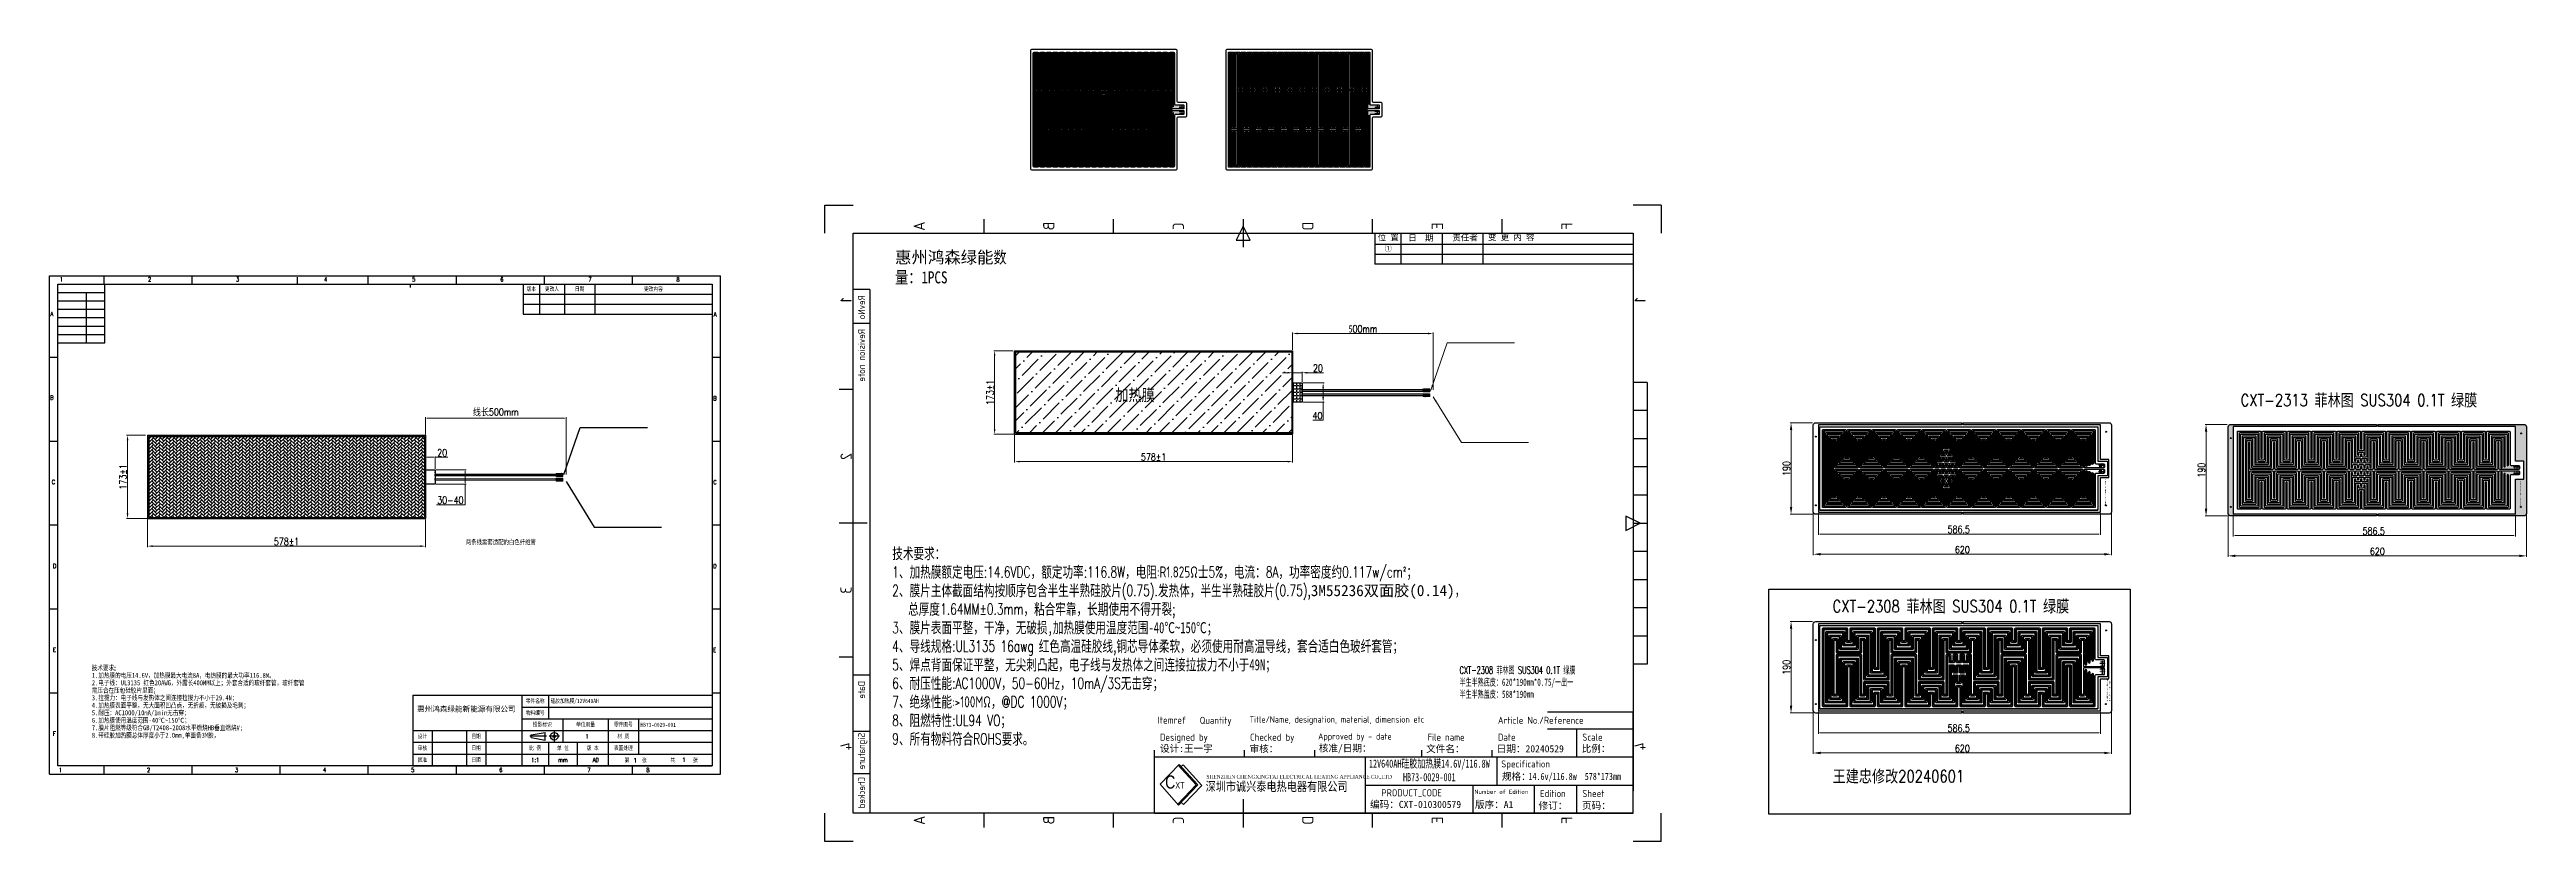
# Model space of a CAD drawing. Header units: millimetres. Extents: x 968 to 6118, y -423 to 1223.
import ezdxf
from ezdxf.enums import TextEntityAlignment as Align

# ---------------------------------------------------------------- set-up
doc = ezdxf.new("R2010")
doc.units = ezdxf.units.MM
doc.header["$LTSCALE"] = 30
doc.header["$PDMODE"] = 3
doc.header["$PDSIZE"] = 0.3
doc.layers.get('0').update_dxf_attribs({"linetype": 'CONTINUOUS'})
doc.layers.get('Defpoints').update_dxf_attribs({"linetype": 'CONTINUOUS'})
for name, color, linetype in [('FRAME 025', 7, 'CONTINUOUS'), ('FRAME 050', 6, 'CONTINUOUS'), ('FRAME 070', 5, 'CONTINUOUS'), ('FRAME 200', 8, 'CONTINUOUS'), ('WM2410-00604-0039', 7, 'CONTINUOUS'), ('WM7432-01281-0035', 7, 'CONTINUOUS'), ('WM7432-01281-0039', 7, 'CONTINUOUS'), ('参照', 6, 'CONTINUOUS'), ('发热丝', 3, 'CONTINUOUS'), ('填充', 3, 'CONTINUOUS'), ('标注', 2, 'CONTINUOUS'), ('焊盘', 5, 'CONTINUOUS'), ('菲林', 30, 'CONTINUOUS')]:
    doc.layers.add(name, color=color, linetype=linetype)
doc.styles.add('ISO Proportional', font='isocp')
doc.styles.get("Standard").update_dxf_attribs({"font": 'simplex.shx', "width": 0.8})
doc.styles.add('工程字', font='', dxfattribs={"width": 0.7, "height": 8})
doc.styles.add('标注', font='')
doc.styles.get('工程字').set_extended_font_data('SimSun')
doc.styles.get('标注').set_extended_font_data('SimSun')
doc.dimstyles.get("Standard").update_dxf_attribs({"dimtxt": 15, "dimasz": 12, "dimexe": 2, "dimexo": 0.5, "dimtad": 1, "dimdsep": 46, "dimtxsty": 'Standard', "dimblk": '_FILLED', "dimblk1": '_FILLED', "dimblk2": '_FILLED', "dimcen": 0.09, "dimadec": 0, "dimazin": 0, "dimtol": 1, "dimtp": 0.01, "dimtm": 0.01, "dimtfac": 1, "dimtofl": 0, "dimtmove": 0, "dimatfit": 3, "dimldrblk": '_FILLED', "dimfxl": 1, "dimtolj": 1, "dimarcsym": 0})
doc.dimstyles.new('YanXiu', dxfattribs={"dimscale": 2, "dimtxt": 2, "dimasz": 2.2, "dimexe": 0.66, "dimexo": 0.66, "dimgap": 0.66, "dimtad": 1, "dimtoh": 1, "dimdsep": 46, "dimtxsty": 'Standard', "dimcen": 0.5, "dimclrd": 1, "dimclre": 1, "dimclrt": 4, "dimazin": 2, "dimtfac": 1, "dimtmove": 0, "dimatfit": 3, "dimfxl": 1, "dimlwd": 5, "dimlwe": 5, "dimarcsym": 0})

msp = doc.modelspace()

# ---------------------------------------------------------------- texts
at = {"char_height": 25, "attachment_point": 1}
for s, width, gutter_width, heights, insert in [('{\\fSimHei|b0|i0|c134|p49;\\fSimSun|b1|i0|c134|p2;\\W1;惠州鸿森绿能\\fSimHei|b0|i0|c134|p49;\\W0.8;数量：1PCS', 232.82383, 1, [-78.091], (2725.975, 803.455)), ('{\\f宋体|b0|i0|c134|p2;加热膜}', 196.20846, 1, [-32.821], (3183.919, 517.353)), ('CXT-2313 {\\f宋体|b0|i0|c134|p2;菲林图 }SUS304 0.1T {\\f宋体|b0|i0|c134|p2;绿膜}', 647.97387, 12.5, [32.961], (5523.585, 506.532)), ('CXT-2308 {\\f宋体|b0|i0|c134|p2;菲林图 }SUS304 0.1T {\\f宋体|b0|i0|c134|p2;绿膜}', 647.97387, 12.5, [32.961], (4675.222, 78.339)), ('{\\f宋体|b0|i0|c134|p2;王建忠修改}20240601', 647.97387, 12.5, [32.961], (4675.222, -274.976))]:
    msp.add_mtext_dynamic_manual_height_columns(s, width=width, gutter_width=gutter_width, heights=heights, dxfattribs=dict(at, insert=insert))
at = {"lineweight": 0, "insert": (3743.963, 816.003), "char_height": 12.946, "attachment_point": 1}
msp.add_mtext('①', dxfattribs=at)
at = {"color": 0, "lineweight": 13, "insert": (1833.557, 204.229), "char_height": 10, "width": 757.37137, "attachment_point": 1}
msp.add_mtext('{\\fsimsun|b0|i0|c134|p2;两条线需套适配的白色\\fsimsun|b0|i0|c134|p54;\\C256;纤维管}', dxfattribs=at)
at = {"color": 0}
for s, insert, char_height, width, attachment_point in [('物料编号', (1977.717, -155.887), 8.72, 55.18034, 5), ('零件名称', (1977.717, -131.471), 8.72, 55.18034, 5), ('{\\fSimSun|b0|i0|c134|p2;硅胶加热膜/12V640AH}', (2009.858, -131.828), 8.72003, 339.45328, 4), ('设计', (1743.148, -204.719), 8.72, 39.48429, 5), ('日期', (1854.765, -204.719), 8.72, 39.48429, 5), ('投影标识', (1992.541, -180.303), 8.72, 84.82844, 5), ('单位用量', (2082.357, -180.303), 8.72, 93.54847, 5), ('1', (2082.357, -204.719), 8.72, 339.45328, 4), ('零件图号', (2160.838, -180.303), 8.72, 62.15637, 5), ('材 质', (2160.838, -204.719), 8.72, 62.15637, 5), ('{\\fSimSun|b0|i0|c134|p2;HB73-0029-001}', (2196.467, -180.66), 8.72003, 339.45328, 4), ('批准', (1743.148, -253.552), 8.72, 39.48429, 5), ('审核', (1743.148, -229.135), 8.72, 39.48429, 5), ('日期', (1854.765, -229.135), 8.72, 39.48429, 5), ('日期', (1854.765, -253.552), 8.72, 39.48429, 5), ('比 例', (1977.717, -229.135), 8.72, 55.18034, 5), ('1:1', (1977.717, -253.552), 8.72, 55.18034, 5), ('单 位', (2035.269, -229.135), 8.72, 58.66835, 5), ('mm', (2035.269, -253.552), 8.72, 58.66835, 5), ('版 本', (2097.182, -229.135), 8.72, 63.90037, 5), ('A0', (2097.182, -253.552), 8.72, 339.45328, 4), ('表面处理', (2160.838, -229.135), 8.72, 62.15637, 5)]:
    msp.add_mtext(s, dxfattribs=dict(at, insert=insert, char_height=char_height, width=width, attachment_point=attachment_point))
at = {"insert": (3287.469, -285.838), "char_height": 31.86615, "width": 60.59543, "attachment_point": 1}
msp.add_mtext('{\\fFZShuTi|b0|i0|c134|p2;\\H0.8571x;C\\H0.5x;XT}', dxfattribs=at)
at = {"layer": 'FRAME 025', "style": 'ISO Proportional', "text_generation_flag": 2}
for s, height, p in [('RevNo', 14.6358, (2656.225, 712.189)), ('Revision note', 14.63576, (2656.225, 641.937)), ('Date', 14.6358, (2656.225, -89.227)), ('Signature', 14.6358, (2656.225, -196.718)), ('Checked', 14.6358, (2656.225, -288.759))]:
    msp.add_text(s, height=height, rotation=450, dxfattribs=at).set_placement(p, align=Align.MIDDLE_LEFT)
at = {"layer": 'FRAME 025', "style": 'ISO Proportional'}
for s, height, p in [('Itemref', 14.6358, (3272.165, -170.858)), ('Designed by', 14.63576, (3276.781, -206.313)), ('Quantity', 14.6358, (3359.444, -171.187)), ('Title/Name, designation, material, dimension etc', 13.17219, (3462.948, -169.431)), ('Checked by', 14.6358, (3464.119, -206.313)), ('Approved by - date', 13.17219, (3605.635, -204.557)), ('File name', 14.6358, (3832.94, -206.313)), ('Article No./Reference', 14.63576, (3979.298, -171.187)), ('Date', 14.6358, (3979.298, -206.313)), ('Scale', 14.6358, (4154.927, -206.313)), ('Specification', 14.63576, (3986.38, -261.958)), ('Number of Edition', 8.94937, (3930.342, -319.688)), ('Edition', 14.6358, (4067.112, -323.399)), ('Sheet', 14.6358, (4154.927, -323.399))]:
    msp.add_text(s, height=height, rotation=360, dxfattribs=at).set_placement(p, align=Align.MIDDLE_LEFT)
at = {"layer": 'FRAME 025', "attachment_point": 1}
for s, insert, char_height, width, style in [('{\\fSimSun|b0|i0|c134|p2;设计:王一宇}', (3276.781, -222.413), 14.63576, 316.04608, 'ISO Proportional'), ('{\\fￋￎￌﾣﾤ|b0|i0|c134|p2;审核：}', (3462.932, -222.998), 14.63576, 120.01326, 'ISO Proportional'), ('{\\fSimSun|b0|i0|c134|p2;核准/日期：}', (3606.935, -221.741), 14.63576, 229.95523, 'ISO Proportional'), ('\\pxqc;12V640AH硅胶加热膜14.6V/116.8W\\PHB73-0029-001', (3609.515, -252.785), 16.848, 454.57326, '工程字'), ('{\\fￋￎￌﾣﾤ|b0|i0|c134|p2;文件名：}', (3830.148, -222.998), 14.63576, 120.01326, 'ISO Proportional'), ('{\\fSimSun|b0|i0|c134|p2;日期：\\C1;20240529}', (3976.883, -222.998), 14.63576, 268.14467, 'ISO Proportional'), ('{\\fￋￎￌﾣﾤ|b0|i0|c134|p2;比例：}', (4153.452, -222.586), 14.63576, 120.01326, 'ISO Proportional'), ('{\\fￋￎￌﾣﾤ|b0|i0|c134|p2;规格：}', (3987.663, -280.504), 14.63576, 120.01326, 'ISO Proportional'), ('{\\fSimSun|b0|i0|c134|p2;\\W0.7;\\C1;14.6v/116.8w  578*173mm}', (4042.839, -280.504), 14.63576, 260.3444, 'ISO Proportional'), ('{\\fSimSun|b0|i0|c134|p2;编码：CXT-010300579}', (3713.505, -338.639), 14.63576, 303.87238, 'ISO Proportional'), ('{\\fSimSun|b0|i0|c134|p2;版序：A1}', (3931.618, -338.953), 14.63576, 150.09721, 'ISO Proportional'), ('{\\fￋￎￌﾣﾤ|b0|i0|c134|p2;修订：}', (4063.91, -341.069), 14.63576, 120.01326, 'ISO Proportional'), ('{\\fￋￎￌﾣﾤ|b0|i0|c134|p2;页码：}', (4154.227, -341.052), 14.63576, 120.01326, 'ISO Proportional')]:
    msp.add_mtext(s, dxfattribs=dict(at, insert=insert, char_height=char_height, width=width, style=style))
at = {"layer": 'FRAME 025', "color": 1, "insert": (3371.61, -298.895), "char_height": 20.29452, "width": 386.56228, "attachment_point": 1}
msp.add_mtext('{\\fSimSun|b0|i0|c134|p2;\\H0.9524x;深圳市诚兴泰电热电器有限公司}', dxfattribs=at)
at = {"layer": 'FRAME 025', "color": 5, "insert": (3373.288, -284.594), "char_height": 9.741369, "width": 388.96233, "attachment_point": 1}
msp.add_mtext('{\\fTimes New Roman|b0|i0|c0|p18;\\H0.7937x;SHENZHEN CHENGXINGTAI ELECTRICAL HEATING APPLIANCE CO.,LTD}', dxfattribs=at)
at = {"layer": 'FRAME 025', "style": 'ISO Proportional', "flags": 8}
msp.add_attdef('PRODUCT_CODE', text='X', height=14.636, rotation=360, dxfattribs=at).set_placement((3800.101, -322.53), align=Align.MIDDLE)
at = {"layer": 'FRAME 050', "style": 'ISO Proportional', "text_generation_flag": 2}
for s, p in [('A', (2776.238, 855.619)), ('B', (3045.536, 855.619)), ('C', (3314.834, 855.619)), ('D', (3584.132, 855.619)), ('E', (3853.43, 855.619)), ('F', (4122.728, 855.619)), ('1', (2624.026, 701.944)), ('1', (4274.94, 701.944)), ('2', (2624.026, 377.158)), ('3', (2624.026, 99.079)), ('4', (2624.026, -225.34)), ('4', (4274.94, -225.34)), ('A', (2776.238, -379.015)), ('B', (3045.536, -379.015)), ('C', (3314.834, -379.015)), ('D', (3584.132, -379.015)), ('E', (3853.43, -379.015)), ('F', (4122.728, -379.015))]:
    msp.add_text(s, height=23.417, rotation=450, dxfattribs=at).set_placement(p, align=Align.MIDDLE)
at = {"layer": 'WM2410-00604-0039', "color": 0, "insert": (1834.579, -141.942), "char_height": 11.25, "width": 222.9725, "attachment_point": 2, "line_spacing_factor": 0.9}
msp.add_mtext('{\\fSimSun|b1|i0|c134|p2;\\W1;\\C256;惠州鸿森绿能新能源有限公司}', dxfattribs=at)
at = {"layer": 'WM7432-01281-0035', "color": 0, "insert": (1055.838, -57.023), "char_height": 10.368, "width": 554.41671, "attachment_point": 1, "line_spacing_factor": 0.9}
msp.add_mtext('{\\fSimSun|b0|i0|c134|p2;技术要求}:\\P{\\fSimSun|b0|i0|c134|p2;1.加热膜的电压14.6V，加热膜最大电流8A，电热膜的最大功率116.8W。\\P2.电子线：UL3135 红色20AWG，外露长400MM以上；外套合适的玻纤套管，玻纤套管\\P需压合在压包硅胶片里面；\\P3.拉拔力：电子线与发热体之间连接拉拔力不小于29.4N；\\P4.加热膜表面平整，无大面积凹凸点，无折痕，无破损及毛刺；\\P5.耐压：AC1000/10mA/1min无击穿；\\P6.加热膜使用温度范围-40℃~150℃；\\P7.膜片阻燃等级符合GB/T2408-2008水平燃烧HB垂直燃烧V;\\P8.带硅胶加热膜总体厚度小于2.0mm,单面备3M胶，}', dxfattribs=at)
at = {"layer": 'WM7432-01281-0039', "color": 0, "char_height": 8.72, "line_spacing_factor": 0.9}
for s, insert, width, attachment_point in [('1', (989.438, 749.333), 6.40377, 1), ('2', (1172.558, 749.333), 6.40377, 1), ('3', (1355.679, 749.333), 6.40377, 1), ('4', (1538.799, 749.333), 6.40377, 1), ('5', (1721.92, 749.333), 6.40377, 1), ('6', (1905.041, 749.333), 6.40377, 1), ('7', (2088.161, 749.333), 6.40377, 1), ('8', (2271.282, 749.333), 6.40377, 1), ('A', (969.526, 677.626), 6.40377, 1), ('A', (2349.122, 676.741), 6.40377, 1), ('B', (969.235, 503.639), 6.40377, 1), ('B', (2347.966, 502.34), 6.40377, 1), ('C', (972.691, 328.392), 6.40377, 1), ('C', (2347.966, 327.94), 6.40377, 1), ('D', (975.16, 153.991), 6.40377, 1), ('D', (2347.966, 153.539), 6.40377, 1), ('E', (975.16, -20.41), 6.40377, 1), ('E', (2347.966, -20.861), 6.40377, 1), ('F', (975.16, -194.81), 6.40377, 1), ('第     张', (2186.616, -249.665), 57.56582, 2), ('1', (2185.609, -250.046), 6.40377, 2), ('共       张', (2287.275, -249.364), 70.37336, 2), ('1', (2286.926, -248.924), 6.40377, 2), ('1', (987.323, -270.011), 6.40377, 1), ('2', (1170.443, -270.011), 6.40377, 1), ('3', (1353.564, -270.011), 6.40377, 1), ('4', (1536.685, -270.011), 6.40377, 1), ('5', (1719.805, -270.011), 6.40377, 1), ('6', (1902.926, -270.011), 6.40377, 1), ('7', (2086.046, -270.011), 6.40377, 1), ('8', (2208.775, -270.316), 6.40377, 1)]:
    msp.add_mtext(s, dxfattribs=dict(at, insert=insert, width=width, attachment_point=attachment_point))
at = {"layer": '发热丝', "char_height": 1.8, "attachment_point": 1}
for s, heights, insert, rotation in [('{\\fSimHei|b0|i0|c134|p49;\\W0.6;CXT-2309(R3.504-3.65-3.796Ω)SUS304 0.1T 578*173 5.2B 20240529}', [5.083], (5243.58, 329.767), 270), ('{\\fSimHei|b0|i0|c134|p49;\\W0.6;CXT-2309(R3.504-3.65-3.796Ω)SUS304 0.1T 578*173 5.2B 20240529}', [5.083], (6106.348, 326.367), 270), ('\\pxqc;{\\fSimHei|b0|i0|c134|p49;\\H1.666667x;\\W0.6;CXT-2308(R1.75-1.83-1.9Ω)SUS304 \\P0.1T 578×173 3.47B 20240529}', [96.915], (5244.791, -213.143), 90)]:
    msp.add_mtext_dynamic_manual_height_columns(s, width=206.47039, gutter_width=4.536, heights=heights, dxfattribs=dict(at, insert=insert, rotation=rotation))
at = {"layer": '标注', "char_height": 12.6453, "attachment_point": 1, "style": '标注'}
for s, insert, width in [('位 置', (3729.299, 838.219), 248.17997), ('日  期', (3792.833, 837.632), 109.63125), ('责任者', (3884.514, 838.133), 250.8623), ('变 更 内 容', (3958.766, 838.825), 231.73864)]:
    msp.add_mtext(s, dxfattribs=dict(at, insert=insert, width=width))

# ---------------------------------------------------------------- blocks, each defined once
blk = doc.blocks.new('*T52')
at = {"color": 0, "linetype": 'ByBlock', "lineweight": -2, "transparency": 16777216}
for p, q in [((0, 0), (392.8, 0)), ((0, 0), (0, -62.8)), ((33.5, 0), (33.5, -62.8)), ((85.8, 0), (85.8, -62.8)), ((148.6, 0), (148.6, -62.8)), ((392.8, 0), (392.8, -62.8)), ((0, -20.9), (392.8, -20.9)), ((0, -41.9), (392.8, -41.9)), ((0, -62.8), (392.8, -62.8))]:
    blk.add_line(p, q, dxfattribs=at)
at = {"color": 0, "transparency": 16777216, "char_height": 8.72, "attachment_point": 5}
for s, insert, width in [('版本', (16.7, -10.5), 32.857), ('更改人', (59.6, -10.5), 51.692), ('日期', (117.2, -10.5), 62.156), ('更改内容', (270.7, -10.5), 243.533)]:
    blk.add_mtext(s, dxfattribs=dict(at, insert=insert, width=width))
blk = doc.blocks.new('*D53')
at = {"color": 3, "lineweight": 5, "transparency": 16777216}
for p, q in [((1167.7, 421.1), (1128.2, 421.1)), ((1130.1, 258.6), (1130.1, 410.6)), ((1170.7, 248.1), (1128.2, 248.1))]:
    blk.add_line(p, q, dxfattribs=at)
at = {"color": 3, "transparency": 16777216}
for points in [[(1128.4, 410.6), (1131.9, 410.6), (1130.1, 421.1)], [(1128.4, 258.6), (1131.9, 258.6), (1130.1, 248.1)]]:
    blk.add_solid(points, dxfattribs=at)
at = {"layer": 'Defpoints', "color": 0, "transparency": 16777216}
for p in [(1130.1, 421.1), (1169.7, 421.1), (1172.7, 248.1)]:
    blk.add_point(p, dxfattribs=at)
at = {"color": 0, "transparency": 16777216, "insert": (1120.7, 334.6), "char_height": 15, "attachment_point": 5, "rotation": 90}
blk.add_mtext('173%%P1', dxfattribs=at)
blk = doc.blocks.new('*D54')
at = {"color": 3, "lineweight": 5, "transparency": 16777216}
for p, q in [((1171.7, 246.1), (1171.7, 188.7)), ((1749.7, 246.1), (1749.7, 188.7)), ((1739.2, 190.7), (1182.2, 190.7))]:
    blk.add_line(p, q, dxfattribs=at)
at = {"color": 3, "transparency": 16777216}
for points in [[(1182.2, 192.5), (1182.2, 189), (1171.7, 190.7)], [(1739.2, 192.5), (1739.2, 189), (1749.7, 190.7)]]:
    blk.add_solid(points, dxfattribs=at)
at = {"layer": 'Defpoints', "color": 0, "transparency": 16777216}
for p in [(1171.7, 248.1), (1749.7, 248.1), (1171.7, 190.7)]:
    blk.add_point(p, dxfattribs=at)
at = {"color": 0, "transparency": 16777216, "insert": (1460.7, 200.2), "char_height": 15, "attachment_point": 5}
blk.add_mtext('578%%P1', dxfattribs=at)
blk = doc.blocks.new('_FILLED')
at = {"color": 0, "linetype": 'ByBlock'}
blk.add_solid([(0, 0), (-1, 0.2), (-1, -0.2)], dxfattribs=at)
blk = doc.blocks.new('*D57')
at = {"color": 3, "lineweight": 5, "transparency": 16777216}
for p, q in [((1771.6, 349.6), (1833.9, 349.6)), ((1771.6, 319.6), (1833.9, 319.6)), ((1832, 346.6), (1832, 322.6)), ((1832, 319.6), (1832, 276.7)), ((1832, 276.7), (1772.8, 276.7))]:
    blk.add_line(p, q, dxfattribs=at)
at = {"color": 3, "transparency": 16777216}
for points in [[(1831.5, 346.6), (1832.5, 346.6), (1832, 349.6)], [(1831.5, 322.6), (1832.5, 322.6), (1832, 319.6)]]:
    blk.add_solid(points, dxfattribs=at)
at = {"layer": 'Defpoints', "color": 0, "transparency": 16777216}
for p in [(1769.7, 349.6), (1769.7, 319.6), (1832, 319.6)]:
    blk.add_point(p, dxfattribs=at)
at = {"color": 0, "transparency": 16777216, "insert": (1801.4, 286.2), "char_height": 15, "width": 109.07, "attachment_point": 5}
blk.add_mtext('30-40', dxfattribs=at)
blk = doc.blocks.new('*D58')
at = {"color": 3, "lineweight": 5, "transparency": 16777216}
for p, q in [((1749.7, 351.5), (1749.7, 377.3)), ((1752.7, 375.3), (1766.7, 375.3)), ((1769.7, 351.5), (1769.7, 377.3)), ((1769.7, 375.3), (1796, 375.3))]:
    blk.add_line(p, q, dxfattribs=at)
at = {"color": 3, "transparency": 16777216}
for points in [[(1752.7, 375.8), (1752.7, 374.8), (1749.7, 375.3)], [(1766.7, 375.8), (1766.7, 374.8), (1769.7, 375.3)]]:
    blk.add_solid(points, dxfattribs=at)
at = {"layer": 'Defpoints', "color": 0, "transparency": 16777216}
for p in [(1769.7, 375.3), (1749.7, 349.6), (1769.7, 349.6)]:
    blk.add_point(p, dxfattribs=at)
at = {"color": 0, "transparency": 16777216, "insert": (1784.4, 384.8), "char_height": 15, "attachment_point": 5}
blk.add_mtext('20', dxfattribs=at)
blk = doc.blocks.new('*D59')
at = {"color": 3, "lineweight": 5, "transparency": 16777216}
for p, q in [((1749.7, 423), (1749.7, 458.9)), ((1752.7, 456.9), (2038.8, 456.9)), ((2041.8, 339.8), (2041.8, 458.9))]:
    blk.add_line(p, q, dxfattribs=at)
at = {"color": 3, "transparency": 16777216}
for points in [[(1752.7, 457.4), (1752.7, 456.4), (1749.7, 456.9)], [(2038.8, 457.4), (2038.8, 456.4), (2041.8, 456.9)]]:
    blk.add_solid(points, dxfattribs=at)
at = {"layer": 'Defpoints', "color": 0, "transparency": 16777216}
for p in [(1749.7, 421.1), (2041.8, 456.9), (2041.8, 337.8)]:
    blk.add_point(p, dxfattribs=at)
at = {"color": 0, "transparency": 16777216, "insert": (1895.7, 468.7), "char_height": 15, "attachment_point": 5}
blk.add_mtext('{\\fSimSun|b0|i0|c134|p2;线长}500mm', dxfattribs=at)
blk = doc.blocks.new('*D60')
at = {"color": 3, "lineweight": 5}
for p, q in [((2970.5, 596.7), (2931, 596.7)), ((2933, 434.2), (2933, 586.2)), ((2973.5, 423.7), (2931, 423.7))]:
    blk.add_line(p, q, dxfattribs=at)
at = {"color": 3}
for points in [[(2934.7, 586.2), (2931.2, 586.2), (2933, 596.7)], [(2931.2, 434.2), (2934.7, 434.2), (2933, 423.7)]]:
    blk.add_solid(points, dxfattribs=at)
at = {"layer": 'Defpoints', "color": 0}
for p in [(2933, 596.7), (2972.5, 596.7), (2975.5, 423.7)]:
    blk.add_point(p, dxfattribs=at)
at = {"color": 0, "insert": (2923.5, 510.2), "char_height": 15, "attachment_point": 5, "rotation": 90}
blk.add_mtext('173%%P1', dxfattribs=at)
blk = doc.blocks.new('*D61')
at = {"color": 3, "lineweight": 5}
for p, q in [((2974.5, 421.8), (2974.5, 364.4)), ((3552.5, 421.8), (3552.5, 364.4)), ((3542, 366.4), (2985, 366.4))]:
    blk.add_line(p, q, dxfattribs=at)
at = {"color": 3}
for points in [[(2985, 368.1), (2985, 364.6), (2974.5, 366.4)], [(3542, 364.6), (3542, 368.1), (3552.5, 366.4)]]:
    blk.add_solid(points, dxfattribs=at)
at = {"layer": 'Defpoints', "color": 0}
for p in [(2974.5, 423.7), (3552.5, 423.7), (2974.5, 366.4)]:
    blk.add_point(p, dxfattribs=at)
at = {"color": 0, "insert": (3263.5, 375.9), "char_height": 15, "attachment_point": 5}
blk.add_mtext('578%%P1', dxfattribs=at)
blk = doc.blocks.new('*D64')
at = {"color": 3, "lineweight": 5}
for p, q in [((3574.5, 530.2), (3617.9, 530.2)), ((3616, 519.7), (3616, 500.7)), ((3574.5, 490.2), (3617.9, 490.2)), ((3616, 452.4), (3616, 490.2)), ((3594.6, 452.4), (3616, 452.4))]:
    blk.add_line(p, q, dxfattribs=at)
at = {"color": 3}
for points in [[(3617.7, 519.7), (3614.2, 519.7), (3616, 530.2)], [(3614.2, 500.7), (3617.7, 500.7), (3616, 490.2)]]:
    blk.add_solid(points, dxfattribs=at)
at = {"layer": 'Defpoints', "color": 0}
for p in [(3572.5, 530.2), (3572.5, 490.2), (3616, 490.2)]:
    blk.add_point(p, dxfattribs=at)
at = {"color": 0, "insert": (3604.3, 461.8), "char_height": 15, "attachment_point": 5}
blk.add_mtext('40', dxfattribs=at)
blk = doc.blocks.new('*D65')
at = {"color": 3, "lineweight": 5}
for p, q in [((3542, 551), (3531.5, 551)), ((3552.5, 532.2), (3552.5, 553)), ((3552.5, 551), (3572.5, 551)), ((3572.5, 532.2), (3572.5, 553)), ((3583, 551), (3616.9, 551))]:
    blk.add_line(p, q, dxfattribs=at)
at = {"color": 3}
for points in [[(3542, 549.3), (3542, 552.8), (3552.5, 551)], [(3583, 552.8), (3583, 549.3), (3572.5, 551)]]:
    blk.add_solid(points, dxfattribs=at)
at = {"layer": 'Defpoints', "color": 0}
for p in [(3552.5, 530.2), (3572.5, 551), (3572.5, 530.2)]:
    blk.add_point(p, dxfattribs=at)
at = {"color": 0, "insert": (3605.2, 560.5), "char_height": 15, "attachment_point": 5}
blk.add_mtext('20', dxfattribs=at)
blk = doc.blocks.new('*D66')
at = {"color": 3, "lineweight": 5}
for p, q in [((3552.5, 598.7), (3552.5, 634.6)), ((3563, 632.6), (3834.2, 632.6)), ((3844.7, 515.5), (3844.7, 634.6))]:
    blk.add_line(p, q, dxfattribs=at)
at = {"color": 3}
for points in [[(3563, 634.3), (3563, 630.8), (3552.5, 632.6)], [(3834.2, 630.8), (3834.2, 634.3), (3844.7, 632.6)]]:
    blk.add_solid(points, dxfattribs=at)
at = {"layer": 'Defpoints', "color": 0}
for p in [(3844.7, 632.6), (3552.5, 596.7), (3844.7, 513.5)]:
    blk.add_point(p, dxfattribs=at)
at = {"color": 0, "insert": (3698.6, 642.1), "char_height": 15, "attachment_point": 5}
blk.add_mtext('{\\fSimSun|b0|i0|c134|p2;5}00mm', dxfattribs=at)
blk = doc.blocks.new('*D67')
at = {"layer": 'Defpoints', "color": 0}
for p in [(4635.1, 274.7), (5255.1, 274.7), (4635.1, 173.9)]:
    blk.add_point(p, dxfattribs=at)
at = {"layer": '参照', "color": 3, "lineweight": 5}
for p, q in [((4635.1, 272.7), (4635.1, 171.9)), ((5255.1, 272.7), (5255.1, 171.9)), ((5240.1, 173.9), (4650.1, 173.9))]:
    blk.add_line(p, q, dxfattribs=at)
at = {"layer": '参照', "color": 3}
for points in [[(4650.1, 176.4), (4650.1, 171.4), (4635.1, 173.9)], [(5240.1, 171.4), (5240.1, 176.4), (5255.1, 173.9)]]:
    blk.add_solid(points, dxfattribs=at)
at = {"layer": '参照', "color": 0, "insert": (4945.1, 183.4), "char_height": 15, "attachment_point": 5}
blk.add_mtext('620', dxfattribs=at)
blk = doc.blocks.new('*D68')
at = {"layer": 'Defpoints', "color": 0}
for p in [(4588.9, 447), (4635.1, 447), (4635.1, 257)]:
    blk.add_point(p, dxfattribs=at)
at = {"layer": '参照', "color": 3, "lineweight": 5}
for p, q in [((4633.1, 447), (4586.9, 447)), ((4588.9, 272), (4588.9, 432)), ((4633.1, 257), (4586.9, 257))]:
    blk.add_line(p, q, dxfattribs=at)
at = {"layer": '参照', "color": 3}
for points in [[(4591.4, 432), (4586.4, 432), (4588.9, 447)], [(4586.4, 272), (4591.4, 272), (4588.9, 257)]]:
    blk.add_solid(points, dxfattribs=at)
at = {"layer": '参照', "color": 0, "insert": (4579.4, 352), "char_height": 15, "attachment_point": 5, "rotation": 90}
blk.add_mtext('190', dxfattribs=at)
blk = doc.blocks.new('*D69')
at = {"layer": 'Defpoints', "color": 0}
for p in [(4645.6, 261.5), (5232.1, 261.5), (5232.1, 215.9)]:
    blk.add_point(p, dxfattribs=at)
at = {"layer": '参照', "color": 3, "lineweight": 5}
for p, q in [((4645.6, 259.5), (4645.6, 213.9)), ((5232.1, 259.5), (5232.1, 213.9)), ((4648.6, 215.9), (5229.1, 215.9))]:
    blk.add_line(p, q, dxfattribs=at)
at = {"layer": '参照', "color": 3}
for points in [[(4648.6, 216.4), (4648.6, 215.4), (4645.6, 215.9)], [(5229.1, 215.4), (5229.1, 216.4), (5232.1, 215.9)]]:
    blk.add_solid(points, dxfattribs=at)
at = {"layer": '参照', "color": 0, "insert": (4937.6, 225.4), "char_height": 15, "attachment_point": 5}
blk.add_mtext('586.5', dxfattribs=at)
blk = doc.blocks.new('*D70')
at = {"layer": 'Defpoints', "color": 0}
for p in [(5497.9, 271.3), (6117.9, 271.3), (5497.9, 170.5)]:
    blk.add_point(p, dxfattribs=at)
at = {"layer": '参照', "color": 3, "lineweight": 5}
for p, q in [((5497.9, 269.3), (5497.9, 168.5)), ((6117.9, 269.3), (6117.9, 168.5)), ((6102.9, 170.5), (5512.9, 170.5))]:
    blk.add_line(p, q, dxfattribs=at)
at = {"layer": '参照', "color": 3}
for points in [[(5512.9, 173), (5512.9, 168), (5497.9, 170.5)], [(6102.9, 168), (6102.9, 173), (6117.9, 170.5)]]:
    blk.add_solid(points, dxfattribs=at)
at = {"layer": '参照', "color": 0, "insert": (5807.9, 180), "char_height": 15, "attachment_point": 5}
blk.add_mtext('620', dxfattribs=at)
blk = doc.blocks.new('*D71')
at = {"layer": 'Defpoints', "color": 0}
for p in [(5451.7, 443.6), (5497.9, 443.6), (5497.9, 253.6)]:
    blk.add_point(p, dxfattribs=at)
at = {"layer": '参照', "color": 3, "lineweight": 5}
for p, q in [((5495.9, 443.6), (5449.7, 443.6)), ((5451.7, 268.6), (5451.7, 428.6)), ((5495.9, 253.6), (5449.7, 253.6))]:
    blk.add_line(p, q, dxfattribs=at)
at = {"layer": '参照', "color": 3}
for points in [[(5454.2, 428.6), (5449.2, 428.6), (5451.7, 443.6)], [(5449.2, 268.6), (5454.2, 268.6), (5451.7, 253.6)]]:
    blk.add_solid(points, dxfattribs=at)
at = {"layer": '参照', "color": 0, "insert": (5442.2, 348.6), "char_height": 15, "attachment_point": 5, "rotation": 90}
blk.add_mtext('190', dxfattribs=at)
blk = doc.blocks.new('*D72')
at = {"layer": 'Defpoints', "color": 0}
for p in [(5508.4, 258.1), (6094.9, 258.1), (6094.9, 212.5)]:
    blk.add_point(p, dxfattribs=at)
at = {"layer": '参照', "color": 3, "lineweight": 5}
for p, q in [((5508.4, 256.1), (5508.4, 210.5)), ((5511.4, 212.5), (6091.9, 212.5)), ((6094.9, 256.1), (6094.9, 210.5))]:
    blk.add_line(p, q, dxfattribs=at)
at = {"layer": '参照', "color": 3}
for points in [[(5511.4, 213), (5511.4, 212), (5508.4, 212.5)], [(6091.9, 212), (6091.9, 213), (6094.9, 212.5)]]:
    blk.add_solid(points, dxfattribs=at)
at = {"layer": '参照', "color": 0, "insert": (5800.4, 222), "char_height": 15, "attachment_point": 5}
blk.add_mtext('586.5', dxfattribs=at)
blk = doc.blocks.new('*D73')
at = {"layer": 'Defpoints', "color": 0}
for p in [(4635.1, -138.4), (5255.1, -138.4), (4635.1, -239.1)]:
    blk.add_point(p, dxfattribs=at)
at = {"layer": '参照', "color": 3, "lineweight": 5}
for p, q in [((4635.1, -140.4), (4635.1, -241.1)), ((5255.1, -140.4), (5255.1, -241.1)), ((5240.1, -239.1), (4650.1, -239.1))]:
    blk.add_line(p, q, dxfattribs=at)
at = {"layer": '参照', "color": 3}
for points in [[(4650.1, -236.6), (4650.1, -241.6), (4635.1, -239.1)], [(5240.1, -241.6), (5240.1, -236.6), (5255.1, -239.1)]]:
    blk.add_solid(points, dxfattribs=at)
at = {"layer": '参照', "color": 0, "insert": (4945.1, -229.7), "char_height": 15, "attachment_point": 5}
blk.add_mtext('620', dxfattribs=at)
blk = doc.blocks.new('*D74')
at = {"layer": 'Defpoints', "color": 0}
for p in [(4588.9, 34), (4635.1, 34), (4635.1, -156)]:
    blk.add_point(p, dxfattribs=at)
at = {"layer": '参照', "color": 3, "lineweight": 5}
for p, q in [((4633.1, 34), (4586.9, 34)), ((4588.9, -141), (4588.9, 19)), ((4633.1, -156), (4586.9, -156))]:
    blk.add_line(p, q, dxfattribs=at)
at = {"layer": '参照', "color": 3}
for points in [[(4591.4, 19), (4586.4, 19), (4588.9, 34)], [(4586.4, -141), (4591.4, -141), (4588.9, -156)]]:
    blk.add_solid(points, dxfattribs=at)
at = {"layer": '参照', "color": 0, "insert": (4579.4, -61), "char_height": 15, "attachment_point": 5, "rotation": 90}
blk.add_mtext('190', dxfattribs=at)
blk = doc.blocks.new('*D75')
at = {"layer": 'Defpoints', "color": 0}
for p in [(4645.6, -151.5), (5232.1, -151.5), (5232.1, -197.1)]:
    blk.add_point(p, dxfattribs=at)
at = {"layer": '参照', "color": 3, "lineweight": 5}
for p, q in [((4645.6, -153.5), (4645.6, -199.1)), ((5232.1, -153.5), (5232.1, -199.1)), ((4648.6, -197.1), (5229.1, -197.1))]:
    blk.add_line(p, q, dxfattribs=at)
at = {"layer": '参照', "color": 3}
for points in [[(4648.6, -196.6), (4648.6, -197.6), (4645.6, -197.1)], [(5229.1, -197.6), (5229.1, -196.6), (5232.1, -197.1)]]:
    blk.add_solid(points, dxfattribs=at)
at = {"layer": '参照', "color": 0, "insert": (4937.6, -187.6), "char_height": 15, "attachment_point": 5}
blk.add_mtext('586.5', dxfattribs=at)

# ---------------------------------------------------------------- dimensions: what is measured, and where the dimension line sits
for base, p1, p2, text, override, picture, middle in [((3844.681, 632.591), (3552.522, 596.731), (3844.681, 513.505), '{\\fSimSun|b0|i0|c134|p2;5}00mm', {"dimscale": 3, "dimtxt": 5, "dimasz": 3.5, "dimtxsty": 'Standard', "dimclrd": 3, "dimclre": 3, "dimclrt": 0}, '*D66', (3698.602, 642.071)), ((2041.818, 456.915), (1749.66, 421.055), (2041.818, 337.828), '{\\fSimSun|b0|i0|c134|p2;线长}500mm', {"dimscale": 3, "dimtxt": 5, "dimasz": 1, "dimclrd": 3, "dimclre": 3, "dimclrt": 0}, '*D59', (1895.739, 468.741)), ((2974.522, 366.38), (3552.522, 423.731), (2974.522, 423.731), '<>%%P1', {"dimscale": 3, "dimtxt": 5, "dimasz": 3.5, "dimclrd": 3, "dimclre": 3, "dimclrt": 0}, '*D61', (3263.522, 375.86)), ((1171.66, 190.704), (1749.66, 248.055), (1171.66, 248.055), '<>%%P1', {"dimscale": 3, "dimtxt": 5, "dimasz": 3.5, "dimclrd": 3, "dimclre": 3, "dimclrt": 0}, '*D54', (1460.66, 200.184))]:
    dim = msp.add_linear_dim(base=base, p1=p1, p2=p2, text=text, dimstyle='YanXiu', override=override)
    dim.commit()
    dim.dimension.update_dxf_attribs({"geometry": picture, "text_midpoint": middle})
for base, p1, p2, picture, middle in [((2932.994, 596.731), (2975.522, 423.731), (2972.522, 596.731), '*D60', (2923.514, 510.231)), ((1130.131, 421.055), (1172.66, 248.055), (1169.66, 421.055), '*D53', (1120.651, 334.555))]:
    dim = msp.add_linear_dim(base=base, p1=p1, p2=p2, angle=90, text='<>%%P1', dimstyle='YanXiu', override={"dimscale": 3, "dimtxt": 5, "dimasz": 3.5, "dimclrd": 3, "dimclre": 3, "dimclrt": 0})
    dim.commit()
    dim.dimension.update_dxf_attribs({"geometry": picture, "text_midpoint": middle})
dim = msp.add_linear_dim(base=(3572.522, 551.014), p1=(3552.522, 530.231), p2=(3572.522, 530.231), dimstyle='YanXiu', override={"dimscale": 3, "dimtxt": 5, "dimasz": 3.5, "dimclrd": 3, "dimclre": 3, "dimclrt": 0})
dim.commit()
dim.dimension.update_dxf_attribs({"geometry": '*D65', "text_midpoint": (3605.217, 560.494)})
dim = msp.add_linear_dim(base=(3615.967, 490.231), p1=(3572.522, 530.231), p2=(3572.522, 490.231), angle=90, dimstyle='YanXiu', override={"dimscale": 3, "dimtxt": 5, "dimasz": 3.5, "dimtxsty": 'Standard', "dimclrd": 3, "dimclre": 3, "dimclrt": 0})
dim.commit()
dim.dimension.update_dxf_attribs({"geometry": '*D64', "text_midpoint": (3604.272, 452.36), "dimtype": 160})
at = {"color": 242, "true_color": 0xcd2027}
dim = msp.add_linear_dim(base=(1769.66, 375.337), p1=(1749.66, 349.555), p2=(1769.66, 349.555), dimstyle='YanXiu', override={"dimscale": 3, "dimtxt": 5, "dimasz": 1, "dimclrd": 3, "dimclre": 3, "dimclrt": 0}, dxfattribs=at)
dim.commit()
dim.dimension.update_dxf_attribs({"geometry": '*D58', "text_midpoint": (1784.354, 384.817)})
dim = msp.add_linear_dim(base=(1831.961, 319.555), p1=(1769.66, 349.555), p2=(1769.66, 319.555), angle=90, text='<>-40', dimstyle='YanXiu', override={"dimscale": 3, "dimtxt": 5, "dimasz": 1, "dimclrd": 3, "dimclre": 3, "dimclrt": 0}, dxfattribs=at)
dim.commit()
dim.dimension.update_dxf_attribs({"geometry": '*D57', "text_midpoint": (1801.41, 276.684), "dimtype": 160})
at = {"layer": '参照'}
for base, p1, p2, picture, middle in [((4588.906, 447.011), (4635.122, 257.011), (4635.122, 447.011), '*D68', (4579.426, 352.011)), ((5451.674, 443.611), (5497.89, 253.611), (5497.89, 443.611), '*D71', (5442.194, 348.611)), ((4588.906, 33.97), (4635.122, -156.03), (4635.122, 33.97), '*D74', (4579.426, -61.03))]:
    dim = msp.add_linear_dim(base=base, p1=p1, p2=p2, angle=90, dimstyle='YanXiu', override={"dimscale": 3, "dimtxt": 5, "dimasz": 5, "dimclrd": 3, "dimclre": 3, "dimclrt": 0}, dxfattribs=at)
    dim.commit()
    dim.dimension.update_dxf_attribs({"geometry": picture, "text_midpoint": middle})
for base, p1, p2, override, picture, middle in [((4635.122, 173.9), (5255.122, 274.664), (4635.122, 274.664), {"dimscale": 3, "dimtxt": 5, "dimasz": 5, "dimclrd": 3, "dimclre": 3, "dimclrt": 0}, '*D67', (4945.122, 173.9)), ((5232.122, 215.921), (4645.622, 261.511), (5232.122, 261.511), {"dimscale": 3, "dimtxt": 5, "dimasz": 1, "dimclrd": 3, "dimclre": 3, "dimclrt": 0}, '*D69', (4937.622, 215.921)), ((5497.89, 170.501), (6117.89, 271.264), (5497.89, 271.264), {"dimscale": 3, "dimtxt": 5, "dimasz": 5, "dimclrd": 3, "dimclre": 3, "dimclrt": 0}, '*D70', (5807.89, 170.501)), ((6094.89, 212.521), (5508.39, 258.111), (6094.89, 258.111), {"dimscale": 3, "dimtxt": 5, "dimasz": 1, "dimclrd": 3, "dimclre": 3, "dimclrt": 0}, '*D72', (5800.39, 212.521)), ((4635.122, -239.14), (5255.122, -138.376), (4635.122, -138.376), {"dimscale": 3, "dimtxt": 5, "dimasz": 5, "dimclrd": 3, "dimclre": 3, "dimclrt": 0}, '*D73', (4945.122, -239.14)), ((5232.122, -197.119), (4645.622, -151.53), (5232.122, -151.53), {"dimscale": 3, "dimtxt": 5, "dimasz": 1, "dimclrd": 3, "dimclre": 3, "dimclrt": 0}, '*D75', (4937.622, -197.119))]:
    dim = msp.add_linear_dim(base=base, p1=p1, p2=p2, dimstyle='YanXiu', override=override, dxfattribs=at)
    dim.commit()
    dim.dimension.update_dxf_attribs({"geometry": picture, "text_midpoint": middle, "dimtype": 160})

# ---------------------------------------------------------------- hatches: boundary and pattern name
h = msp.add_hatch()
h.set_pattern_fill('ANSI36', color=3, scale=6, style=0)
h.set_pattern_definition([(45, (5603.237, 572.563), (10.10279, 37.04356), [47.625, -9.525, 0, -9.525])])
h.paths.add_polyline_path([(2977.022, 426.231), (2977.022, 594.231), (3550.695, 594.231), (3550.695, 426.231)])
h.paths.add_polyline_path([(3273.52, 478.281), (3177.669, 478.281), (3177.669, 523.603), (3273.52, 523.603)], flags=24)
h.paths.add_polyline_path([(3273.52, 478.281), (3177.669, 478.281), (3177.669, 523.603), (3273.52, 523.603)], flags=24)
at = {"ltscale": 0.2}
h = msp.add_hatch(dxfattribs=at)
h.set_pattern_fill('ANSI37', color=256, scale=3.5, style=0)
h.set_pattern_definition([(45, (8489.87905, 8119.65292), (-0.309359217, 0.309359217), []), (135, (8489.87905, 8119.65292), (-0.309359217, -0.309359217), [])])
h.paths.add_polyline_path([(3837.848, 511.341), (3837.848, 517.291), (3823.848, 517.291), (3823.848, 511.341)])
h = msp.add_hatch(dxfattribs=at)
h.set_pattern_fill('ANSI37', color=256, scale=3.5, style=0)
h.set_pattern_definition([(45, (8490.07354, 8109.82933), (-0.309359217, 0.309359217), []), (135, (8490.07354, 8109.82933), (-0.309359217, -0.309359217), [])])
h.paths.add_polyline_path([(3838.043, 501.517), (3838.043, 507.467), (3824.043, 507.467), (3824.043, 501.517)])
h = msp.add_hatch()
h.set_pattern_fill('AR-HBONE', color=0, scale=0.05)
h.set_pattern_definition([(45, (2638.783, 67.5206), (7e-16, 7.184205), [15.24, -5.08]), (135, (2642.375, 71.1127), (7e-16, 7.184205), [15.24, -5.08])])
h.paths.add_polyline_path([(1747.832, 250.555), (1747.832, 418.555), (1174.16, 418.555), (1174.16, 250.555)])
h.paths.add_polyline_path([(1747.832, 329.697), (1747.832, 312.816), (1747.832, 316.728), (1747.832, 341.768)], flags=17)
h = msp.add_hatch(dxfattribs=at)
h.set_pattern_fill('ANSI37', color=256, scale=3.5, style=0)
h.set_pattern_definition([(45, (6687.01663, 7943.9764), (-0.309359217, 0.309359217), []), (135, (6687.01663, 7943.9764), (-0.309359217, -0.309359217), [])])
h.paths.add_polyline_path([(2034.986, 335.665), (2034.986, 341.615), (2020.986, 341.615), (2020.986, 335.665)])
h = msp.add_hatch(dxfattribs=at)
h.set_pattern_fill('ANSI37', color=256, scale=3.5, style=0)
h.set_pattern_definition([(45, (6687.21113, 7934.1528), (-0.309359217, 0.309359217), []), (135, (6687.21113, 7934.1528), (-0.309359217, -0.309359217), [])])
h.paths.add_polyline_path([(2035.181, 325.841), (2035.181, 331.791), (2021.181, 331.791), (2021.181, 325.841)])
at = {"layer": '参照'}
h = msp.add_hatch(color=3, dxfattribs=at)
h.dxf.hatch_style = 1
edge = h.paths.add_edge_path()
edge.add_line((3714.303, 1107.626), (3731.697, 1107.626))
edge.add_ellipse((3731.697, 1106.626), major_axis=(-1, 0), ratio=1, start_angle=180, end_angle=270, ccw=False)
edge.add_line((3732.697, 1106.626), (3732.697, 1100.126))
edge.add_ellipse((3731.697, 1100.126), major_axis=(-1, 0), ratio=1, start_angle=450, end_angle=540, ccw=False)
edge.add_line((3731.697, 1099.126), (3710.09, 1099.126))
edge.add_ellipse((3710.09, 1100.126), major_axis=(-1, 0), ratio=1, start_angle=360, end_angle=450, ccw=False)
edge.add_line((3709.09, 1100.126), (3709.09, 1212.019))
edge.add_ellipse((3708.09, 1212.019), major_axis=(1, 0), ratio=1, start_angle=360, end_angle=450)
edge.add_line((3708.09, 1213.019), (3707.859, 1213.019))
edge.add_ellipse((3707.859, 1212.019), major_axis=(1, 0), ratio=1, start_angle=90, end_angle=180)
edge.add_line((3706.859, 1212.019), (3706.859, 1140.847))
edge.add_ellipse((3705.859, 1140.847), major_axis=(-1, 0), ratio=1, start_angle=450, end_angle=540, ccw=False)
edge.add_line((3705.859, 1139.847), (3697.202, 1139.847))
edge.add_ellipse((3697.202, 1140.847), major_axis=(-1, 0), ratio=1, start_angle=360, end_angle=450, ccw=False)
edge.add_line((3696.202, 1140.847), (3696.202, 1212.019))
edge.add_ellipse((3695.202, 1212.019), major_axis=(1, 0), ratio=1, start_angle=360, end_angle=450)
edge.add_line((3695.202, 1213.019), (3694.97, 1213.019))
edge.add_ellipse((3694.97, 1212.019), major_axis=(1, 0), ratio=1, start_angle=90, end_angle=180)
edge.add_line((3693.97, 1212.019), (3693.97, 1058.636))
edge.add_ellipse((3692.97, 1058.636), major_axis=(-1, 0), ratio=1, start_angle=450, end_angle=540, ccw=False)
edge.add_line((3692.97, 1057.636), (3684.313, 1057.636))
edge.add_ellipse((3684.313, 1058.636), major_axis=(-1, 0), ratio=1, start_angle=360, end_angle=450, ccw=False)
edge.add_line((3683.313, 1058.636), (3683.313, 1212.019))
edge.add_ellipse((3682.313, 1212.019), major_axis=(1, 0), ratio=1, start_angle=360, end_angle=450)
edge.add_line((3682.313, 1213.019), (3682.081, 1213.019))
edge.add_ellipse((3682.081, 1212.019), major_axis=(1, 0), ratio=1, start_angle=90, end_angle=180)
edge.add_line((3681.081, 1212.019), (3681.081, 1140.847))
edge.add_ellipse((3680.081, 1140.847), major_axis=(-1, 0), ratio=1, start_angle=450, end_angle=540, ccw=False)
edge.add_line((3680.081, 1139.847), (3671.424, 1139.847))
edge.add_ellipse((3671.424, 1140.847), major_axis=(-1, 0), ratio=1, start_angle=360, end_angle=450, ccw=False)
edge.add_line((3670.424, 1140.847), (3670.424, 1212.019))
edge.add_ellipse((3669.424, 1212.019), major_axis=(1, 0), ratio=1, start_angle=360, end_angle=450)
edge.add_line((3669.424, 1213.019), (3669.192, 1213.019))
edge.add_ellipse((3669.192, 1212.019), major_axis=(1, 0), ratio=1, start_angle=90, end_angle=180)
edge.add_line((3668.192, 1212.019), (3668.192, 1058.636))
edge.add_ellipse((3667.192, 1058.636), major_axis=(-1, 0), ratio=1, start_angle=450, end_angle=540, ccw=False)
edge.add_line((3667.192, 1057.636), (3658.535, 1057.636))
edge.add_ellipse((3658.535, 1058.636), major_axis=(-1, 0), ratio=1, start_angle=360, end_angle=450, ccw=False)
edge.add_line((3657.535, 1058.636), (3657.535, 1212.019))
edge.add_ellipse((3656.535, 1212.019), major_axis=(1, 0), ratio=1, start_angle=360, end_angle=450)
edge.add_line((3656.535, 1213.019), (3656.303, 1213.019))
edge.add_ellipse((3656.303, 1212.019), major_axis=(1, 0), ratio=1, start_angle=90, end_angle=180)
edge.add_line((3655.303, 1212.019), (3655.303, 1140.847))
edge.add_ellipse((3654.303, 1140.847), major_axis=(-1, 0), ratio=1, start_angle=450, end_angle=540, ccw=False)
edge.add_line((3654.303, 1139.847), (3645.646, 1139.847))
edge.add_ellipse((3645.646, 1140.847), major_axis=(-1, 0), ratio=1, start_angle=360, end_angle=450, ccw=False)
edge.add_line((3644.646, 1140.847), (3644.646, 1212.019))
edge.add_ellipse((3643.646, 1212.019), major_axis=(1, 0), ratio=1, start_angle=360, end_angle=450)
edge.add_line((3643.646, 1213.019), (3643.414, 1213.019))
edge.add_ellipse((3643.414, 1212.019), major_axis=(1, 0), ratio=1, start_angle=90, end_angle=180)
edge.add_line((3642.414, 1212.019), (3642.414, 1058.636))
edge.add_ellipse((3641.414, 1058.636), major_axis=(-1, 0), ratio=1, start_angle=450, end_angle=540, ccw=False)
edge.add_line((3641.414, 1057.636), (3632.757, 1057.636))
edge.add_ellipse((3632.757, 1058.636), major_axis=(-1, 0), ratio=1, start_angle=360, end_angle=450, ccw=False)
edge.add_line((3631.757, 1058.636), (3631.757, 1212.019))
edge.add_ellipse((3630.757, 1212.019), major_axis=(1, 0), ratio=1, start_angle=360, end_angle=450)
edge.add_line((3630.757, 1213.019), (3630.525, 1213.019))
edge.add_ellipse((3630.525, 1212.019), major_axis=(1, 0), ratio=1, start_angle=90, end_angle=180)
edge.add_line((3629.525, 1212.019), (3629.525, 1140.847))
edge.add_ellipse((3628.525, 1140.847), major_axis=(-1, 0), ratio=1, start_angle=450, end_angle=540, ccw=False)
edge.add_line((3628.525, 1139.847), (3619.868, 1139.847))
edge.add_ellipse((3619.868, 1140.847), major_axis=(-1, 0), ratio=1, start_angle=360, end_angle=450, ccw=False)
edge.add_line((3618.868, 1140.847), (3618.868, 1212.019))
edge.add_ellipse((3617.868, 1212.019), major_axis=(1, 0), ratio=1, start_angle=360, end_angle=450)
edge.add_line((3617.868, 1213.019), (3617.636, 1213.019))
edge.add_ellipse((3617.636, 1212.019), major_axis=(1, 0), ratio=1, start_angle=90, end_angle=180)
edge.add_line((3616.636, 1212.019), (3616.636, 1058.636))
edge.add_ellipse((3615.636, 1058.636), major_axis=(-1, 0), ratio=1, start_angle=450, end_angle=540, ccw=False)
edge.add_line((3615.636, 1057.636), (3606.979, 1057.636))
edge.add_ellipse((3606.979, 1058.636), major_axis=(-1, 0), ratio=1, start_angle=360, end_angle=450, ccw=False)
edge.add_line((3605.979, 1058.636), (3605.979, 1212.019))
edge.add_ellipse((3604.979, 1212.019), major_axis=(1, 0), ratio=1, start_angle=360, end_angle=450)
edge.add_line((3604.979, 1213.019), (3604.747, 1213.019))
edge.add_ellipse((3604.747, 1212.019), major_axis=(1, 0), ratio=1, start_angle=90, end_angle=180)
edge.add_line((3603.747, 1212.019), (3603.747, 1140.847))
edge.add_ellipse((3602.747, 1140.847), major_axis=(-1, 0), ratio=1, start_angle=450, end_angle=540, ccw=False)
edge.add_line((3602.747, 1139.847), (3594.09, 1139.847))
edge.add_ellipse((3594.09, 1140.847), major_axis=(-1, 0), ratio=1, start_angle=360, end_angle=450, ccw=False)
edge.add_line((3593.09, 1140.847), (3593.09, 1212.019))
edge.add_ellipse((3592.09, 1212.019), major_axis=(1, 0), ratio=1, start_angle=360, end_angle=450)
edge.add_line((3592.09, 1213.019), (3591.859, 1213.019))
edge.add_ellipse((3591.859, 1212.019), major_axis=(1, 0), ratio=1, start_angle=90, end_angle=180)
edge.add_line((3590.859, 1212.019), (3590.859, 1058.636))
edge.add_ellipse((3589.859, 1058.636), major_axis=(-1, 0), ratio=1, start_angle=450, end_angle=540, ccw=False)
edge.add_line((3589.859, 1057.636), (3581.202, 1057.636))
edge.add_ellipse((3581.202, 1058.636), major_axis=(-1, 0), ratio=1, start_angle=360, end_angle=450, ccw=False)
edge.add_line((3580.202, 1058.636), (3580.202, 1212.019))
edge.add_ellipse((3579.202, 1212.019), major_axis=(1, 0), ratio=1, start_angle=360, end_angle=450)
edge.add_line((3579.202, 1213.019), (3578.97, 1213.019))
edge.add_ellipse((3578.97, 1212.019), major_axis=(1, 0), ratio=1, start_angle=90, end_angle=180)
edge.add_line((3577.97, 1212.019), (3577.97, 1140.847))
edge.add_ellipse((3576.97, 1140.847), major_axis=(-1, 0), ratio=1, start_angle=450, end_angle=540, ccw=False)
edge.add_line((3576.97, 1139.847), (3568.313, 1139.847))
edge.add_ellipse((3568.313, 1140.847), major_axis=(-1, 0), ratio=1, start_angle=360, end_angle=450, ccw=False)
edge.add_line((3567.313, 1140.847), (3567.313, 1212.019))
edge.add_ellipse((3566.313, 1212.019), major_axis=(1, 0), ratio=1, start_angle=360, end_angle=450)
edge.add_line((3566.313, 1213.019), (3566.081, 1213.019))
edge.add_ellipse((3566.081, 1212.019), major_axis=(1, 0), ratio=1, start_angle=90, end_angle=180)
edge.add_line((3565.081, 1212.019), (3565.081, 1058.636))
edge.add_ellipse((3564.081, 1058.636), major_axis=(-1, 0), ratio=1, start_angle=450, end_angle=540, ccw=False)
edge.add_line((3564.081, 1057.636), (3555.424, 1057.636))
edge.add_ellipse((3555.424, 1058.636), major_axis=(-1, 0), ratio=1, start_angle=360, end_angle=450, ccw=False)
edge.add_line((3554.424, 1058.636), (3554.424, 1212.019))
edge.add_ellipse((3553.424, 1212.019), major_axis=(1, 0), ratio=1, start_angle=360, end_angle=450)
edge.add_line((3553.424, 1213.019), (3553.192, 1213.019))
edge.add_ellipse((3553.192, 1212.019), major_axis=(1, 0), ratio=1, start_angle=90, end_angle=180)
edge.add_line((3552.192, 1212.019), (3552.192, 1140.847))
edge.add_ellipse((3551.192, 1140.847), major_axis=(-1, 0), ratio=1, start_angle=450, end_angle=540, ccw=False)
edge.add_line((3551.192, 1139.847), (3542.535, 1139.847))
edge.add_ellipse((3542.535, 1140.847), major_axis=(-1, 0), ratio=1, start_angle=360, end_angle=450, ccw=False)
edge.add_line((3541.535, 1140.847), (3541.535, 1212.019))
edge.add_ellipse((3540.535, 1212.019), major_axis=(1, 0), ratio=1, start_angle=360, end_angle=450)
edge.add_line((3540.535, 1213.019), (3540.303, 1213.019))
edge.add_ellipse((3540.303, 1212.019), major_axis=(1, 0), ratio=1, start_angle=90, end_angle=180)
edge.add_line((3539.303, 1212.019), (3539.303, 1058.636))
edge.add_ellipse((3538.303, 1058.636), major_axis=(-1, 0), ratio=1, start_angle=450, end_angle=540, ccw=False)
edge.add_line((3538.303, 1057.636), (3529.646, 1057.636))
edge.add_ellipse((3529.646, 1058.636), major_axis=(-1, 0), ratio=1, start_angle=360, end_angle=450, ccw=False)
edge.add_line((3528.646, 1058.636), (3528.646, 1212.019))
edge.add_ellipse((3527.646, 1212.019), major_axis=(1, 0), ratio=1, start_angle=360, end_angle=450)
edge.add_line((3527.646, 1213.019), (3527.414, 1213.019))
edge.add_ellipse((3527.414, 1212.019), major_axis=(1, 0), ratio=1, start_angle=90, end_angle=180)
edge.add_line((3526.414, 1212.019), (3526.414, 1140.847))
edge.add_ellipse((3525.414, 1140.847), major_axis=(-1, 0), ratio=1, start_angle=450, end_angle=540, ccw=False)
edge.add_line((3525.414, 1139.847), (3516.757, 1139.847))
edge.add_ellipse((3516.757, 1140.847), major_axis=(-1, 0), ratio=1, start_angle=360, end_angle=450, ccw=False)
edge.add_line((3515.757, 1140.847), (3515.757, 1212.019))
edge.add_ellipse((3514.757, 1212.019), major_axis=(1, 0), ratio=1, start_angle=360, end_angle=450)
edge.add_line((3514.757, 1213.019), (3514.525, 1213.019))
edge.add_ellipse((3514.525, 1212.019), major_axis=(1, 0), ratio=1, start_angle=90, end_angle=180)
edge.add_line((3513.525, 1212.019), (3513.525, 1058.636))
edge.add_ellipse((3512.525, 1058.636), major_axis=(-1, 0), ratio=1, start_angle=450, end_angle=540, ccw=False)
edge.add_line((3512.525, 1057.636), (3503.868, 1057.636))
edge.add_ellipse((3503.868, 1058.636), major_axis=(-1, 0), ratio=1, start_angle=360, end_angle=450, ccw=False)
edge.add_line((3502.868, 1058.636), (3502.868, 1212.019))
edge.add_ellipse((3501.868, 1212.019), major_axis=(1, 0), ratio=1, start_angle=360, end_angle=450)
edge.add_line((3501.868, 1213.019), (3501.636, 1213.019))
edge.add_ellipse((3501.636, 1212.019), major_axis=(1, 0), ratio=1, start_angle=90, end_angle=180)
edge.add_line((3500.636, 1212.019), (3500.636, 1140.847))
edge.add_ellipse((3499.636, 1140.847), major_axis=(-1, 0), ratio=1, start_angle=450, end_angle=540, ccw=False)
edge.add_line((3499.636, 1139.847), (3490.979, 1139.847))
edge.add_ellipse((3490.979, 1140.847), major_axis=(-1, 0), ratio=1, start_angle=360, end_angle=450, ccw=False)
edge.add_line((3489.979, 1140.847), (3489.979, 1212.019))
edge.add_ellipse((3488.979, 1212.019), major_axis=(1, 0), ratio=1, start_angle=360, end_angle=450)
edge.add_line((3488.979, 1213.019), (3488.747, 1213.019))
edge.add_ellipse((3488.747, 1212.019), major_axis=(1, 0), ratio=1, start_angle=90, end_angle=180)
edge.add_line((3487.747, 1212.019), (3487.747, 1058.636))
edge.add_ellipse((3486.747, 1058.636), major_axis=(-1, 0), ratio=1, start_angle=450, end_angle=540, ccw=False)
edge.add_line((3486.747, 1057.636), (3478.09, 1057.636))
edge.add_ellipse((3478.09, 1058.636), major_axis=(-1, 0), ratio=1, start_angle=360, end_angle=450, ccw=False)
edge.add_line((3477.09, 1058.636), (3477.09, 1212.019))
edge.add_ellipse((3476.09, 1212.019), major_axis=(1, 0), ratio=1, start_angle=360, end_angle=450)
edge.add_line((3476.09, 1213.019), (3475.859, 1213.019))
edge.add_ellipse((3475.859, 1212.019), major_axis=(1, 0), ratio=1, start_angle=90, end_angle=180)
edge.add_line((3474.859, 1212.019), (3474.859, 1140.847))
edge.add_ellipse((3473.859, 1140.847), major_axis=(-1, 0), ratio=1, start_angle=450, end_angle=540, ccw=False)
edge.add_line((3473.859, 1139.847), (3465.202, 1139.847))
edge.add_ellipse((3465.202, 1140.847), major_axis=(-1, 0), ratio=1, start_angle=360, end_angle=450, ccw=False)
edge.add_line((3464.202, 1140.847), (3464.202, 1212.019))
edge.add_ellipse((3463.202, 1212.019), major_axis=(1, 0), ratio=1, start_angle=360, end_angle=450)
edge.add_line((3463.202, 1213.019), (3462.97, 1213.019))
edge.add_ellipse((3462.97, 1212.019), major_axis=(1, 0), ratio=1, start_angle=90, end_angle=180)
edge.add_line((3461.97, 1212.019), (3461.97, 1058.636))
edge.add_ellipse((3460.97, 1058.636), major_axis=(-1, 0), ratio=1, start_angle=450, end_angle=540, ccw=False)
edge.add_line((3460.97, 1057.636), (3452.313, 1057.636))
edge.add_ellipse((3452.313, 1058.636), major_axis=(-1, 0), ratio=1, start_angle=360, end_angle=450, ccw=False)
edge.add_line((3451.313, 1058.636), (3451.313, 1212.019))
edge.add_ellipse((3450.313, 1212.019), major_axis=(1, 0), ratio=1, start_angle=360, end_angle=450)
edge.add_line((3450.313, 1213.019), (3450.081, 1213.019))
edge.add_ellipse((3450.081, 1212.019), major_axis=(1, 0), ratio=1, start_angle=90, end_angle=180)
edge.add_line((3449.081, 1212.019), (3449.081, 1140.847))
edge.add_ellipse((3448.081, 1140.847), major_axis=(-1, 0), ratio=1, start_angle=450, end_angle=540, ccw=False)
edge.add_line((3448.081, 1139.847), (3439.424, 1139.847))
edge.add_ellipse((3439.424, 1140.847), major_axis=(-1, 0), ratio=1, start_angle=360, end_angle=450, ccw=False)
edge.add_line((3438.424, 1140.847), (3438.424, 1212.019))
edge.add_ellipse((3437.424, 1212.019), major_axis=(1, 0), ratio=1, start_angle=360, end_angle=450)
edge.add_line((3437.424, 1213.019), (3437.192, 1213.019))
edge.add_ellipse((3437.192, 1212.019), major_axis=(1, 0), ratio=1, start_angle=90, end_angle=180)
edge.add_line((3436.192, 1212.019), (3436.192, 1058.636))
edge.add_ellipse((3435.192, 1058.636), major_axis=(-1, 0), ratio=1, start_angle=450, end_angle=540, ccw=False)
edge.add_line((3435.192, 1057.636), (3426.535, 1057.636))
edge.add_ellipse((3426.535, 1058.636), major_axis=(-1, 0), ratio=1, start_angle=360, end_angle=450, ccw=False)
edge.add_line((3425.535, 1058.636), (3425.535, 1212.019))
edge.add_ellipse((3424.535, 1212.019), major_axis=(1, 0), ratio=1, start_angle=360, end_angle=450)
edge.add_line((3424.535, 1213.019), (3424.303, 1213.019))
edge.add_ellipse((3424.303, 1212.019), major_axis=(1, 0), ratio=1, start_angle=90, end_angle=180)
edge.add_line((3423.303, 1212.019), (3423.303, 983.232))
edge.add_ellipse((3424.303, 983.232), major_axis=(1, 0), ratio=1, start_angle=180, end_angle=270)
edge.add_line((3424.303, 982.232), (3424.535, 982.232))
edge.add_ellipse((3424.535, 983.232), major_axis=(1, 0), ratio=1, start_angle=270, end_angle=360)
edge.add_line((3425.535, 983.232), (3425.535, 1054.404))
edge.add_ellipse((3426.535, 1054.404), major_axis=(-1, 0), ratio=1, start_angle=270, end_angle=360, ccw=False)
edge.add_line((3426.535, 1055.404), (3435.192, 1055.404))
edge.add_ellipse((3435.192, 1054.404), major_axis=(-1, 0), ratio=1, start_angle=540, end_angle=630, ccw=False)
edge.add_line((3436.192, 1054.404), (3436.192, 983.232))
edge.add_ellipse((3437.192, 983.232), major_axis=(1, 0), ratio=1, start_angle=180, end_angle=270)
edge.add_line((3437.192, 982.232), (3437.424, 982.232))
edge.add_ellipse((3437.424, 983.232), major_axis=(1, 0), ratio=1, start_angle=270, end_angle=360)
edge.add_line((3438.424, 983.232), (3438.424, 1136.615))
edge.add_ellipse((3439.424, 1136.615), major_axis=(-1, 0), ratio=1, start_angle=270, end_angle=360, ccw=False)
edge.add_line((3439.424, 1137.615), (3448.081, 1137.615))
edge.add_ellipse((3448.081, 1136.615), major_axis=(-1, 0), ratio=1, start_angle=540, end_angle=630, ccw=False)
edge.add_line((3449.081, 1136.615), (3449.081, 983.232))
edge.add_ellipse((3450.081, 983.232), major_axis=(1, 0), ratio=1, start_angle=180, end_angle=270)
edge.add_line((3450.081, 982.232), (3450.313, 982.232))
edge.add_ellipse((3450.313, 983.232), major_axis=(1, 0), ratio=1, start_angle=270, end_angle=360)
edge.add_line((3451.313, 983.232), (3451.313, 1054.404))
edge.add_ellipse((3452.313, 1054.404), major_axis=(-1, 0), ratio=1, start_angle=270, end_angle=360, ccw=False)
edge.add_line((3452.313, 1055.404), (3460.97, 1055.404))
edge.add_ellipse((3460.97, 1054.404), major_axis=(-1, 0), ratio=1, start_angle=540, end_angle=630, ccw=False)
edge.add_line((3461.97, 1054.404), (3461.97, 983.232))
edge.add_ellipse((3462.97, 983.232), major_axis=(1, 0), ratio=1, start_angle=180, end_angle=270)
edge.add_line((3462.97, 982.232), (3463.202, 982.232))
edge.add_ellipse((3463.202, 983.232), major_axis=(1, 0), ratio=1, start_angle=270, end_angle=360)
edge.add_line((3464.202, 983.232), (3464.202, 1136.615))
edge.add_ellipse((3465.202, 1136.615), major_axis=(-1, 0), ratio=1, start_angle=270, end_angle=360, ccw=False)
edge.add_line((3465.202, 1137.615), (3473.859, 1137.615))
edge.add_ellipse((3473.859, 1136.615), major_axis=(-1, 0), ratio=1, start_angle=540, end_angle=630, ccw=False)
edge.add_line((3474.859, 1136.615), (3474.859, 983.232))
edge.add_ellipse((3475.859, 983.232), major_axis=(1, 0), ratio=1, start_angle=180, end_angle=270)
edge.add_line((3475.859, 982.232), (3476.09, 982.232))
edge.add_ellipse((3476.09, 983.232), major_axis=(1, 0), ratio=1, start_angle=270, end_angle=360)
edge.add_line((3477.09, 983.232), (3477.09, 1054.404))
edge.add_ellipse((3478.09, 1054.404), major_axis=(-1, 0), ratio=1, start_angle=270, end_angle=360, ccw=False)
edge.add_line((3478.09, 1055.404), (3486.747, 1055.404))
edge.add_ellipse((3486.747, 1054.404), major_axis=(-1, 0), ratio=1, start_angle=540, end_angle=630, ccw=False)
edge.add_line((3487.747, 1054.404), (3487.747, 983.232))
edge.add_ellipse((3488.747, 983.232), major_axis=(1, 0), ratio=1, start_angle=180, end_angle=270)
edge.add_line((3488.747, 982.232), (3488.979, 982.232))
edge.add_ellipse((3488.979, 983.232), major_axis=(1, 0), ratio=1, start_angle=270, end_angle=360)
edge.add_line((3489.979, 983.232), (3489.979, 1136.615))
edge.add_ellipse((3490.979, 1136.615), major_axis=(-1, 0), ratio=1, start_angle=270, end_angle=360, ccw=False)
edge.add_line((3490.979, 1137.615), (3499.636, 1137.615))
edge.add_ellipse((3499.636, 1136.615), major_axis=(-1, 0), ratio=1, start_angle=540, end_angle=630, ccw=False)
edge.add_line((3500.636, 1136.615), (3500.636, 983.232))
edge.add_ellipse((3501.636, 983.232), major_axis=(1, 0), ratio=1, start_angle=180, end_angle=270)
edge.add_line((3501.636, 982.232), (3501.868, 982.232))
edge.add_ellipse((3501.868, 983.232), major_axis=(1, 0), ratio=1, start_angle=270, end_angle=360)
edge.add_line((3502.868, 983.232), (3502.868, 1054.404))
edge.add_ellipse((3503.868, 1054.404), major_axis=(-1, 0), ratio=1, start_angle=270, end_angle=360, ccw=False)
edge.add_line((3503.868, 1055.404), (3512.525, 1055.404))
edge.add_ellipse((3512.525, 1054.404), major_axis=(-1, 0), ratio=1, start_angle=540, end_angle=630, ccw=False)
edge.add_line((3513.525, 1054.404), (3513.525, 983.232))
edge.add_ellipse((3514.525, 983.232), major_axis=(1, 0), ratio=1, start_angle=180, end_angle=270)
edge.add_line((3514.525, 982.232), (3514.757, 982.232))
edge.add_ellipse((3514.757, 983.232), major_axis=(1, 0), ratio=1, start_angle=270, end_angle=360)
edge.add_line((3515.757, 983.232), (3515.757, 1136.615))
edge.add_ellipse((3516.757, 1136.615), major_axis=(-1, 0), ratio=1, start_angle=270, end_angle=360, ccw=False)
edge.add_line((3516.757, 1137.615), (3525.414, 1137.615))
edge.add_ellipse((3525.414, 1136.615), major_axis=(-1, 0), ratio=1, start_angle=540, end_angle=630, ccw=False)
edge.add_line((3526.414, 1136.615), (3526.414, 983.232))
edge.add_ellipse((3527.414, 983.232), major_axis=(1, 0), ratio=1, start_angle=180, end_angle=270)
edge.add_line((3527.414, 982.232), (3527.646, 982.232))
edge.add_ellipse((3527.646, 983.232), major_axis=(1, 0), ratio=1, start_angle=270, end_angle=360)
edge.add_line((3528.646, 983.232), (3528.646, 1054.404))
edge.add_ellipse((3529.646, 1054.404), major_axis=(-1, 0), ratio=1, start_angle=270, end_angle=360, ccw=False)
edge.add_line((3529.646, 1055.404), (3538.303, 1055.404))
edge.add_ellipse((3538.303, 1054.404), major_axis=(-1, 0), ratio=1, start_angle=540, end_angle=630, ccw=False)
edge.add_line((3539.303, 1054.404), (3539.303, 983.232))
edge.add_ellipse((3540.303, 983.232), major_axis=(1, 0), ratio=1, start_angle=180, end_angle=270)
edge.add_line((3540.303, 982.232), (3540.535, 982.232))
edge.add_ellipse((3540.535, 983.232), major_axis=(1, 0), ratio=1, start_angle=270, end_angle=360)
edge.add_line((3541.535, 983.232), (3541.535, 1136.615))
edge.add_ellipse((3542.535, 1136.615), major_axis=(-1, 0), ratio=1, start_angle=270, end_angle=360, ccw=False)
edge.add_line((3542.535, 1137.615), (3551.192, 1137.615))
edge.add_ellipse((3551.192, 1136.615), major_axis=(-1, 0), ratio=1, start_angle=540, end_angle=630, ccw=False)
edge.add_line((3552.192, 1136.615), (3552.192, 983.232))
edge.add_ellipse((3553.192, 983.232), major_axis=(1, 0), ratio=1, start_angle=180, end_angle=270)
edge.add_line((3553.192, 982.232), (3553.424, 982.232))
edge.add_ellipse((3553.424, 983.232), major_axis=(1, 0), ratio=1, start_angle=270, end_angle=360)
edge.add_line((3554.424, 983.232), (3554.424, 1054.404))
edge.add_ellipse((3555.424, 1054.404), major_axis=(-1, 0), ratio=1, start_angle=270, end_angle=360, ccw=False)
edge.add_line((3555.424, 1055.404), (3564.081, 1055.404))
edge.add_ellipse((3564.081, 1054.404), major_axis=(-1, 0), ratio=1, start_angle=540, end_angle=630, ccw=False)
edge.add_line((3565.081, 1054.404), (3565.081, 983.232))
edge.add_ellipse((3566.081, 983.232), major_axis=(1, 0), ratio=1, start_angle=180, end_angle=270)
edge.add_line((3566.081, 982.232), (3566.313, 982.232))
edge.add_ellipse((3566.313, 983.232), major_axis=(1, 0), ratio=1, start_angle=270, end_angle=360)
edge.add_line((3567.313, 983.232), (3567.313, 1136.615))
edge.add_ellipse((3568.313, 1136.615), major_axis=(-1, 0), ratio=1, start_angle=270, end_angle=360, ccw=False)
edge.add_line((3568.313, 1137.615), (3576.97, 1137.615))
edge.add_ellipse((3576.97, 1136.615), major_axis=(-1, 0), ratio=1, start_angle=540, end_angle=630, ccw=False)
edge.add_line((3577.97, 1136.615), (3577.97, 983.232))
edge.add_ellipse((3578.97, 983.232), major_axis=(1, 0), ratio=1, start_angle=180, end_angle=270)
edge.add_line((3578.97, 982.232), (3579.202, 982.232))
edge.add_ellipse((3579.202, 983.232), major_axis=(1, 0), ratio=1, start_angle=270, end_angle=360)
edge.add_line((3580.202, 983.232), (3580.202, 1054.404))
edge.add_ellipse((3581.202, 1054.404), major_axis=(-1, 0), ratio=1, start_angle=270, end_angle=360, ccw=False)
edge.add_line((3581.202, 1055.404), (3589.859, 1055.404))
edge.add_ellipse((3589.859, 1054.404), major_axis=(-1, 0), ratio=1, start_angle=540, end_angle=630, ccw=False)
edge.add_line((3590.859, 1054.404), (3590.859, 983.232))
edge.add_ellipse((3591.859, 983.232), major_axis=(1, 0), ratio=1, start_angle=180, end_angle=270)
edge.add_line((3591.859, 982.232), (3592.09, 982.232))
edge.add_ellipse((3592.09, 983.232), major_axis=(1, 0), ratio=1, start_angle=270, end_angle=360)
edge.add_line((3593.09, 983.232), (3593.09, 1136.615))
edge.add_ellipse((3594.09, 1136.615), major_axis=(-1, 0), ratio=1, start_angle=270, end_angle=360, ccw=False)
edge.add_line((3594.09, 1137.615), (3602.747, 1137.615))
edge.add_ellipse((3602.747, 1136.615), major_axis=(-1, 0), ratio=1, start_angle=540, end_angle=630, ccw=False)
edge.add_line((3603.747, 1136.615), (3603.747, 983.232))
edge.add_ellipse((3604.747, 983.232), major_axis=(1, 0), ratio=1, start_angle=180, end_angle=270)
edge.add_line((3604.747, 982.232), (3604.979, 982.232))
edge.add_ellipse((3604.979, 983.232), major_axis=(1, 0), ratio=1, start_angle=270, end_angle=360)
edge.add_line((3605.979, 983.232), (3605.979, 1054.404))
edge.add_ellipse((3606.979, 1054.404), major_axis=(-1, 0), ratio=1, start_angle=270, end_angle=360, ccw=False)
edge.add_line((3606.979, 1055.404), (3615.636, 1055.404))
edge.add_ellipse((3615.636, 1054.404), major_axis=(-1, 0), ratio=1, start_angle=540, end_angle=630, ccw=False)
edge.add_line((3616.636, 1054.404), (3616.636, 983.232))
edge.add_ellipse((3617.636, 983.232), major_axis=(1, 0), ratio=1, start_angle=180, end_angle=270)
edge.add_line((3617.636, 982.232), (3617.868, 982.232))
edge.add_ellipse((3617.868, 983.232), major_axis=(1, 0), ratio=1, start_angle=270, end_angle=360)
edge.add_line((3618.868, 983.232), (3618.868, 1136.615))
edge.add_ellipse((3619.868, 1136.615), major_axis=(-1, 0), ratio=1, start_angle=270, end_angle=360, ccw=False)
edge.add_line((3619.868, 1137.615), (3628.525, 1137.615))
edge.add_ellipse((3628.525, 1136.615), major_axis=(-1, 0), ratio=1, start_angle=540, end_angle=630, ccw=False)
edge.add_line((3629.525, 1136.615), (3629.525, 983.232))
edge.add_ellipse((3630.525, 983.232), major_axis=(1, 0), ratio=1, start_angle=180, end_angle=270)
edge.add_line((3630.525, 982.232), (3630.757, 982.232))
edge.add_ellipse((3630.757, 983.232), major_axis=(1, 0), ratio=1, start_angle=270, end_angle=360)
edge.add_line((3631.757, 983.232), (3631.757, 1054.404))
edge.add_ellipse((3632.757, 1054.404), major_axis=(-1, 0), ratio=1, start_angle=270, end_angle=360, ccw=False)
edge.add_line((3632.757, 1055.404), (3641.414, 1055.404))
edge.add_ellipse((3641.414, 1054.404), major_axis=(-1, 0), ratio=1, start_angle=540, end_angle=630, ccw=False)
edge.add_line((3642.414, 1054.404), (3642.414, 983.232))
edge.add_ellipse((3643.414, 983.232), major_axis=(1, 0), ratio=1, start_angle=180, end_angle=270)
edge.add_line((3643.414, 982.232), (3643.646, 982.232))
edge.add_ellipse((3643.646, 983.232), major_axis=(1, 0), ratio=1, start_angle=270, end_angle=360)
edge.add_line((3644.646, 983.232), (3644.646, 1136.615))
edge.add_ellipse((3645.646, 1136.615), major_axis=(-1, 0), ratio=1, start_angle=270, end_angle=360, ccw=False)
edge.add_line((3645.646, 1137.615), (3654.303, 1137.615))
edge.add_ellipse((3654.303, 1136.615), major_axis=(-1, 0), ratio=1, start_angle=540, end_angle=630, ccw=False)
edge.add_line((3655.303, 1136.615), (3655.303, 983.232))
edge.add_ellipse((3656.303, 983.232), major_axis=(1, 0), ratio=1, start_angle=180, end_angle=270)
edge.add_line((3656.303, 982.232), (3656.535, 982.232))
edge.add_ellipse((3656.535, 983.232), major_axis=(1, 0), ratio=1, start_angle=270, end_angle=360)
edge.add_line((3657.535, 983.232), (3657.535, 1054.404))
edge.add_ellipse((3658.535, 1054.404), major_axis=(-1, 0), ratio=1, start_angle=270, end_angle=360, ccw=False)
edge.add_line((3658.535, 1055.404), (3667.192, 1055.404))
edge.add_ellipse((3667.192, 1054.404), major_axis=(-1, 0), ratio=1, start_angle=540, end_angle=630, ccw=False)
edge.add_line((3668.192, 1054.404), (3668.192, 983.232))
edge.add_ellipse((3669.192, 983.232), major_axis=(1, 0), ratio=1, start_angle=180, end_angle=270)
edge.add_line((3669.192, 982.232), (3669.424, 982.232))
edge.add_ellipse((3669.424, 983.232), major_axis=(1, 0), ratio=1, start_angle=270, end_angle=360)
edge.add_line((3670.424, 983.232), (3670.424, 1136.615))
edge.add_ellipse((3671.424, 1136.615), major_axis=(-1, 0), ratio=1, start_angle=270, end_angle=360, ccw=False)
edge.add_line((3671.424, 1137.615), (3680.081, 1137.615))
edge.add_ellipse((3680.081, 1136.615), major_axis=(-1, 0), ratio=1, start_angle=540, end_angle=630, ccw=False)
edge.add_line((3681.081, 1136.615), (3681.081, 983.232))
edge.add_ellipse((3682.081, 983.232), major_axis=(1, 0), ratio=1, start_angle=180, end_angle=270)
edge.add_line((3682.081, 982.232), (3682.313, 982.232))
edge.add_ellipse((3682.313, 983.232), major_axis=(1, 0), ratio=1, start_angle=270, end_angle=360)
edge.add_line((3683.313, 983.232), (3683.313, 1054.404))
edge.add_ellipse((3684.313, 1054.404), major_axis=(-1, 0), ratio=1, start_angle=270, end_angle=360, ccw=False)
edge.add_line((3684.313, 1055.404), (3692.97, 1055.404))
edge.add_ellipse((3692.97, 1054.404), major_axis=(-1, 0), ratio=1, start_angle=540, end_angle=630, ccw=False)
edge.add_line((3693.97, 1054.404), (3693.97, 983.232))
edge.add_ellipse((3694.97, 983.232), major_axis=(1, 0), ratio=1, start_angle=180, end_angle=270)
edge.add_line((3694.97, 982.232), (3695.202, 982.232))
edge.add_ellipse((3695.202, 983.232), major_axis=(1, 0), ratio=1, start_angle=270, end_angle=360)
edge.add_line((3696.202, 983.232), (3696.202, 1136.615))
edge.add_ellipse((3697.202, 1136.615), major_axis=(-1, 0), ratio=1, start_angle=270, end_angle=360, ccw=False)
edge.add_line((3697.202, 1137.615), (3705.859, 1137.615))
edge.add_ellipse((3705.859, 1136.615), major_axis=(-1, 0), ratio=1, start_angle=540, end_angle=630, ccw=False)
edge.add_line((3706.859, 1136.615), (3706.859, 983.232))
edge.add_ellipse((3707.859, 983.232), major_axis=(1, 0), ratio=1, start_angle=180, end_angle=270)
edge.add_line((3707.859, 982.232), (3708.09, 982.232))
edge.add_ellipse((3708.09, 983.232), major_axis=(1, 0), ratio=1, start_angle=270, end_angle=360)
edge.add_line((3709.09, 983.232), (3709.09, 1095.126))
edge.add_ellipse((3710.09, 1095.126), major_axis=(-1, 0), ratio=1, start_angle=270, end_angle=360, ccw=False)
edge.add_line((3710.09, 1096.126), (3731.697, 1096.126))
edge.add_ellipse((3731.697, 1095.126), major_axis=(-1, 0), ratio=1, start_angle=180, end_angle=270, ccw=False)
edge.add_line((3732.697, 1095.126), (3732.697, 1088.626))
edge.add_ellipse((3731.697, 1088.626), major_axis=(-1, 0), ratio=1, start_angle=450, end_angle=540, ccw=False)
edge.add_line((3731.697, 1087.626), (3714.303, 1087.626))
edge.add_ellipse((3714.303, 1086.626), major_axis=(1, 0), ratio=1, start_angle=90, end_angle=180)
edge.add_line((3713.303, 1086.626), (3713.303, 979.019))
edge.add_ellipse((3712.303, 979.019), major_axis=(-1, 0), ratio=1, start_angle=450, end_angle=540, ccw=False)
edge.add_line((3712.303, 978.019), (3703.646, 978.019))
edge.add_ellipse((3703.646, 979.019), major_axis=(-1, 0), ratio=1, start_angle=360, end_angle=450, ccw=False)
edge.add_line((3702.646, 979.019), (3702.646, 1132.402))
edge.add_ellipse((3701.646, 1132.402), major_axis=(1, 0), ratio=1, start_angle=360, end_angle=450)
edge.add_line((3701.646, 1133.402), (3701.414, 1133.402))
edge.add_ellipse((3701.414, 1132.402), major_axis=(1, 0), ratio=1, start_angle=90, end_angle=180)
edge.add_line((3700.414, 1132.402), (3700.414, 979.019))
edge.add_ellipse((3699.414, 979.019), major_axis=(-1, 0), ratio=1, start_angle=450, end_angle=540, ccw=False)
edge.add_line((3699.414, 978.019), (3690.757, 978.019))
edge.add_ellipse((3690.757, 979.019), major_axis=(-1, 0), ratio=1, start_angle=360, end_angle=450, ccw=False)
edge.add_line((3689.757, 979.019), (3689.757, 1050.192))
edge.add_ellipse((3688.757, 1050.192), major_axis=(1, 0), ratio=1, start_angle=360, end_angle=450)
edge.add_line((3688.757, 1051.192), (3688.525, 1051.192))
edge.add_ellipse((3688.525, 1050.192), major_axis=(1, 0), ratio=1, start_angle=90, end_angle=180)
edge.add_line((3687.525, 1050.192), (3687.525, 979.019))
edge.add_ellipse((3686.525, 979.019), major_axis=(-1, 0), ratio=1, start_angle=450, end_angle=540, ccw=False)
edge.add_line((3686.525, 978.019), (3677.868, 978.019))
edge.add_ellipse((3677.868, 979.019), major_axis=(-1, 0), ratio=1, start_angle=360, end_angle=450, ccw=False)
edge.add_line((3676.868, 979.019), (3676.868, 1132.402))
edge.add_ellipse((3675.868, 1132.402), major_axis=(1, 0), ratio=1, start_angle=360, end_angle=450)
edge.add_line((3675.868, 1133.402), (3675.636, 1133.402))
edge.add_ellipse((3675.636, 1132.402), major_axis=(1, 0), ratio=1, start_angle=90, end_angle=180)
edge.add_line((3674.636, 1132.402), (3674.636, 979.019))
edge.add_ellipse((3673.636, 979.019), major_axis=(-1, 0), ratio=1, start_angle=450, end_angle=540, ccw=False)
edge.add_line((3673.636, 978.019), (3664.979, 978.019))
edge.add_ellipse((3664.979, 979.019), major_axis=(-1, 0), ratio=1, start_angle=360, end_angle=450, ccw=False)
edge.add_line((3663.979, 979.019), (3663.979, 1050.192))
edge.add_ellipse((3662.979, 1050.192), major_axis=(1, 0), ratio=1, start_angle=360, end_angle=450)
edge.add_line((3662.979, 1051.192), (3662.747, 1051.192))
edge.add_ellipse((3662.747, 1050.192), major_axis=(1, 0), ratio=1, start_angle=90, end_angle=180)
edge.add_line((3661.747, 1050.192), (3661.747, 979.019))
edge.add_ellipse((3660.747, 979.019), major_axis=(-1, 0), ratio=1, start_angle=450, end_angle=540, ccw=False)
edge.add_line((3660.747, 978.019), (3652.09, 978.019))
edge.add_ellipse((3652.09, 979.019), major_axis=(-1, 0), ratio=1, start_angle=360, end_angle=450, ccw=False)
edge.add_line((3651.09, 979.019), (3651.09, 1132.402))
edge.add_ellipse((3650.09, 1132.402), major_axis=(1, 0), ratio=1, start_angle=360, end_angle=450)
edge.add_line((3650.09, 1133.402), (3649.859, 1133.402))
edge.add_ellipse((3649.859, 1132.402), major_axis=(1, 0), ratio=1, start_angle=90, end_angle=180)
edge.add_line((3648.859, 1132.402), (3648.859, 979.019))
edge.add_ellipse((3647.859, 979.019), major_axis=(-1, 0), ratio=1, start_angle=450, end_angle=540, ccw=False)
edge.add_line((3647.859, 978.019), (3639.202, 978.019))
edge.add_ellipse((3639.202, 979.019), major_axis=(-1, 0), ratio=1, start_angle=360, end_angle=450, ccw=False)
edge.add_line((3638.202, 979.019), (3638.202, 1050.192))
edge.add_ellipse((3637.202, 1050.192), major_axis=(1, 0), ratio=1, start_angle=360, end_angle=450)
edge.add_line((3637.202, 1051.192), (3636.97, 1051.192))
edge.add_ellipse((3636.97, 1050.192), major_axis=(1, 0), ratio=1, start_angle=90, end_angle=180)
edge.add_line((3635.97, 1050.192), (3635.97, 979.019))
edge.add_ellipse((3634.97, 979.019), major_axis=(-1, 0), ratio=1, start_angle=450, end_angle=540, ccw=False)
edge.add_line((3634.97, 978.019), (3626.313, 978.019))
edge.add_ellipse((3626.313, 979.019), major_axis=(-1, 0), ratio=1, start_angle=360, end_angle=450, ccw=False)
edge.add_line((3625.313, 979.019), (3625.313, 1132.402))
edge.add_ellipse((3624.313, 1132.402), major_axis=(1, 0), ratio=1, start_angle=360, end_angle=450)
edge.add_line((3624.313, 1133.402), (3624.081, 1133.402))
edge.add_ellipse((3624.081, 1132.402), major_axis=(1, 0), ratio=1, start_angle=90, end_angle=180)
edge.add_line((3623.081, 1132.402), (3623.081, 979.019))
edge.add_ellipse((3622.081, 979.019), major_axis=(-1, 0), ratio=1, start_angle=450, end_angle=540, ccw=False)
edge.add_line((3622.081, 978.019), (3613.424, 978.019))
edge.add_ellipse((3613.424, 979.019), major_axis=(-1, 0), ratio=1, start_angle=360, end_angle=450, ccw=False)
edge.add_line((3612.424, 979.019), (3612.424, 1050.192))
edge.add_ellipse((3611.424, 1050.192), major_axis=(1, 0), ratio=1, start_angle=360, end_angle=450)
edge.add_line((3611.424, 1051.192), (3611.192, 1051.192))
edge.add_ellipse((3611.192, 1050.192), major_axis=(1, 0), ratio=1, start_angle=90, end_angle=180)
edge.add_line((3610.192, 1050.192), (3610.192, 979.019))
edge.add_ellipse((3609.192, 979.019), major_axis=(-1, 0), ratio=1, start_angle=450, end_angle=540, ccw=False)
edge.add_line((3609.192, 978.019), (3600.535, 978.019))
edge.add_ellipse((3600.535, 979.019), major_axis=(-1, 0), ratio=1, start_angle=360, end_angle=450, ccw=False)
edge.add_line((3599.535, 979.019), (3599.535, 1132.402))
edge.add_ellipse((3598.535, 1132.402), major_axis=(1, 0), ratio=1, start_angle=360, end_angle=450)
edge.add_line((3598.535, 1133.402), (3598.303, 1133.402))
edge.add_ellipse((3598.303, 1132.402), major_axis=(1, 0), ratio=1, start_angle=90, end_angle=180)
edge.add_line((3597.303, 1132.402), (3597.303, 979.019))
edge.add_ellipse((3596.303, 979.019), major_axis=(-1, 0), ratio=1, start_angle=450, end_angle=540, ccw=False)
edge.add_line((3596.303, 978.019), (3587.646, 978.019))
edge.add_ellipse((3587.646, 979.019), major_axis=(-1, 0), ratio=1, start_angle=360, end_angle=450, ccw=False)
edge.add_line((3586.646, 979.019), (3586.646, 1050.192))
edge.add_ellipse((3585.646, 1050.192), major_axis=(1, 0), ratio=1, start_angle=360, end_angle=450)
edge.add_line((3585.646, 1051.192), (3585.414, 1051.192))
edge.add_ellipse((3585.414, 1050.192), major_axis=(1, 0), ratio=1, start_angle=90, end_angle=180)
edge.add_line((3584.414, 1050.192), (3584.414, 979.019))
edge.add_ellipse((3583.414, 979.019), major_axis=(-1, 0), ratio=1, start_angle=450, end_angle=540, ccw=False)
edge.add_line((3583.414, 978.019), (3574.757, 978.019))
edge.add_ellipse((3574.757, 979.019), major_axis=(-1, 0), ratio=1, start_angle=360, end_angle=450, ccw=False)
edge.add_line((3573.757, 979.019), (3573.757, 1132.402))
edge.add_ellipse((3572.757, 1132.402), major_axis=(1, 0), ratio=1, start_angle=360, end_angle=450)
edge.add_line((3572.757, 1133.402), (3572.525, 1133.402))
edge.add_ellipse((3572.525, 1132.402), major_axis=(1, 0), ratio=1, start_angle=90, end_angle=180)
edge.add_line((3571.525, 1132.402), (3571.525, 979.019))
edge.add_ellipse((3570.525, 979.019), major_axis=(-1, 0), ratio=1, start_angle=450, end_angle=540, ccw=False)
edge.add_line((3570.525, 978.019), (3561.868, 978.019))
edge.add_ellipse((3561.868, 979.019), major_axis=(-1, 0), ratio=1, start_angle=360, end_angle=450, ccw=False)
edge.add_line((3560.868, 979.019), (3560.868, 1050.192))
edge.add_ellipse((3559.868, 1050.192), major_axis=(1, 0), ratio=1, start_angle=360, end_angle=450)
edge.add_line((3559.868, 1051.192), (3559.636, 1051.192))
edge.add_ellipse((3559.636, 1050.192), major_axis=(1, 0), ratio=1, start_angle=90, end_angle=180)
edge.add_line((3558.636, 1050.192), (3558.636, 979.019))
edge.add_ellipse((3557.636, 979.019), major_axis=(-1, 0), ratio=1, start_angle=450, end_angle=540, ccw=False)
edge.add_line((3557.636, 978.019), (3548.979, 978.019))
edge.add_ellipse((3548.979, 979.019), major_axis=(-1, 0), ratio=1, start_angle=360, end_angle=450, ccw=False)
edge.add_line((3547.979, 979.019), (3547.979, 1132.402))
edge.add_ellipse((3546.979, 1132.402), major_axis=(1, 0), ratio=1, start_angle=360, end_angle=450)
edge.add_line((3546.979, 1133.402), (3546.747, 1133.402))
edge.add_ellipse((3546.747, 1132.402), major_axis=(1, 0), ratio=1, start_angle=90, end_angle=180)
edge.add_line((3545.747, 1132.402), (3545.747, 979.019))
edge.add_ellipse((3544.747, 979.019), major_axis=(-1, 0), ratio=1, start_angle=450, end_angle=540, ccw=False)
edge.add_line((3544.747, 978.019), (3536.09, 978.019))
edge.add_ellipse((3536.09, 979.019), major_axis=(-1, 0), ratio=1, start_angle=360, end_angle=450, ccw=False)
edge.add_line((3535.09, 979.019), (3535.09, 1050.192))
edge.add_ellipse((3534.09, 1050.192), major_axis=(1, 0), ratio=1, start_angle=360, end_angle=450)
edge.add_line((3534.09, 1051.192), (3533.859, 1051.192))
edge.add_ellipse((3533.859, 1050.192), major_axis=(1, 0), ratio=1, start_angle=90, end_angle=180)
edge.add_line((3532.859, 1050.192), (3532.859, 979.019))
edge.add_ellipse((3531.859, 979.019), major_axis=(-1, 0), ratio=1, start_angle=450, end_angle=540, ccw=False)
edge.add_line((3531.859, 978.019), (3523.202, 978.019))
edge.add_ellipse((3523.202, 979.019), major_axis=(-1, 0), ratio=1, start_angle=360, end_angle=450, ccw=False)
edge.add_line((3522.202, 979.019), (3522.202, 1132.402))
edge.add_ellipse((3521.202, 1132.402), major_axis=(1, 0), ratio=1, start_angle=360, end_angle=450)
edge.add_line((3521.202, 1133.402), (3520.97, 1133.402))
edge.add_ellipse((3520.97, 1132.402), major_axis=(1, 0), ratio=1, start_angle=90, end_angle=180)
edge.add_line((3519.97, 1132.402), (3519.97, 979.019))
edge.add_ellipse((3518.97, 979.019), major_axis=(-1, 0), ratio=1, start_angle=450, end_angle=540, ccw=False)
edge.add_line((3518.97, 978.019), (3510.313, 978.019))
edge.add_ellipse((3510.313, 979.019), major_axis=(-1, 0), ratio=1, start_angle=360, end_angle=450, ccw=False)
edge.add_line((3509.313, 979.019), (3509.313, 1050.192))
edge.add_ellipse((3508.313, 1050.192), major_axis=(1, 0), ratio=1, start_angle=360, end_angle=450)
edge.add_line((3508.313, 1051.192), (3508.081, 1051.192))
edge.add_ellipse((3508.081, 1050.192), major_axis=(1, 0), ratio=1, start_angle=90, end_angle=180)
edge.add_line((3507.081, 1050.192), (3507.081, 979.019))
edge.add_ellipse((3506.081, 979.019), major_axis=(-1, 0), ratio=1, start_angle=450, end_angle=540, ccw=False)
edge.add_line((3506.081, 978.019), (3497.424, 978.019))
edge.add_ellipse((3497.424, 979.019), major_axis=(-1, 0), ratio=1, start_angle=360, end_angle=450, ccw=False)
edge.add_line((3496.424, 979.019), (3496.424, 1132.402))
edge.add_ellipse((3495.424, 1132.402), major_axis=(1, 0), ratio=1, start_angle=360, end_angle=450)
edge.add_line((3495.424, 1133.402), (3495.192, 1133.402))
edge.add_ellipse((3495.192, 1132.402), major_axis=(1, 0), ratio=1, start_angle=90, end_angle=180)
edge.add_line((3494.192, 1132.402), (3494.192, 979.019))
edge.add_ellipse((3493.192, 979.019), major_axis=(-1, 0), ratio=1, start_angle=450, end_angle=540, ccw=False)
edge.add_line((3493.192, 978.019), (3484.535, 978.019))
edge.add_ellipse((3484.535, 979.019), major_axis=(-1, 0), ratio=1, start_angle=360, end_angle=450, ccw=False)
edge.add_line((3483.535, 979.019), (3483.535, 1050.192))
edge.add_ellipse((3482.535, 1050.192), major_axis=(1, 0), ratio=1, start_angle=360, end_angle=450)
edge.add_line((3482.535, 1051.192), (3482.303, 1051.192))
edge.add_ellipse((3482.303, 1050.192), major_axis=(1, 0), ratio=1, start_angle=90, end_angle=180)
edge.add_line((3481.303, 1050.192), (3481.303, 979.019))
edge.add_ellipse((3480.303, 979.019), major_axis=(-1, 0), ratio=1, start_angle=450, end_angle=540, ccw=False)
edge.add_line((3480.303, 978.019), (3471.646, 978.019))
edge.add_ellipse((3471.646, 979.019), major_axis=(-1, 0), ratio=1, start_angle=360, end_angle=450, ccw=False)
edge.add_line((3470.646, 979.019), (3470.646, 1132.402))
edge.add_ellipse((3469.646, 1132.402), major_axis=(1, 0), ratio=1, start_angle=360, end_angle=450)
edge.add_line((3469.646, 1133.402), (3469.414, 1133.402))
edge.add_ellipse((3469.414, 1132.402), major_axis=(1, 0), ratio=1, start_angle=90, end_angle=180)
edge.add_line((3468.414, 1132.402), (3468.414, 979.019))
edge.add_ellipse((3467.414, 979.019), major_axis=(-1, 0), ratio=1, start_angle=450, end_angle=540, ccw=False)
edge.add_line((3467.414, 978.019), (3458.757, 978.019))
edge.add_ellipse((3458.757, 979.019), major_axis=(-1, 0), ratio=1, start_angle=360, end_angle=450, ccw=False)
edge.add_line((3457.757, 979.019), (3457.757, 1050.192))
edge.add_ellipse((3456.757, 1050.192), major_axis=(1, 0), ratio=1, start_angle=360, end_angle=450)
edge.add_line((3456.757, 1051.192), (3456.525, 1051.192))
edge.add_ellipse((3456.525, 1050.192), major_axis=(1, 0), ratio=1, start_angle=90, end_angle=180)
edge.add_line((3455.525, 1050.192), (3455.525, 979.019))
edge.add_ellipse((3454.525, 979.019), major_axis=(-1, 0), ratio=1, start_angle=450, end_angle=540, ccw=False)
edge.add_line((3454.525, 978.019), (3445.868, 978.019))
edge.add_ellipse((3445.868, 979.019), major_axis=(-1, 0), ratio=1, start_angle=360, end_angle=450, ccw=False)
edge.add_line((3444.868, 979.019), (3444.868, 1132.402))
edge.add_ellipse((3443.868, 1132.402), major_axis=(1, 0), ratio=1, start_angle=360, end_angle=450)
edge.add_line((3443.868, 1133.402), (3443.636, 1133.402))
edge.add_ellipse((3443.636, 1132.402), major_axis=(1, 0), ratio=1, start_angle=90, end_angle=180)
edge.add_line((3442.636, 1132.402), (3442.636, 979.019))
edge.add_ellipse((3441.636, 979.019), major_axis=(-1, 0), ratio=1, start_angle=450, end_angle=540, ccw=False)
edge.add_line((3441.636, 978.019), (3432.979, 978.019))
edge.add_ellipse((3432.979, 979.019), major_axis=(-1, 0), ratio=1, start_angle=360, end_angle=450, ccw=False)
edge.add_line((3431.979, 979.019), (3431.979, 1050.192))
edge.add_ellipse((3430.979, 1050.192), major_axis=(1, 0), ratio=1, start_angle=360, end_angle=450)
edge.add_line((3430.979, 1051.192), (3430.747, 1051.192))
edge.add_ellipse((3430.747, 1050.192), major_axis=(1, 0), ratio=1, start_angle=90, end_angle=180)
edge.add_line((3429.747, 1050.192), (3429.747, 979.019))
edge.add_ellipse((3428.747, 979.019), major_axis=(-1, 0), ratio=1, start_angle=450, end_angle=540, ccw=False)
edge.add_line((3428.747, 978.019), (3420.09, 978.019))
edge.add_ellipse((3420.09, 979.019), major_axis=(-1, 0), ratio=1, start_angle=360, end_angle=450, ccw=False)
edge.add_line((3419.09, 979.019), (3419.09, 1216.232))
edge.add_ellipse((3420.09, 1216.232), major_axis=(-1, 0), ratio=1, start_angle=270, end_angle=360, ccw=False)
edge.add_line((3420.09, 1217.232), (3428.747, 1217.232))
edge.add_ellipse((3428.747, 1216.232), major_axis=(-1, 0), ratio=1, start_angle=540, end_angle=630, ccw=False)
edge.add_line((3429.747, 1216.232), (3429.747, 1062.849))
edge.add_ellipse((3430.747, 1062.849), major_axis=(1, 0), ratio=1, start_angle=180, end_angle=270)
edge.add_line((3430.747, 1061.849), (3430.979, 1061.849))
edge.add_ellipse((3430.979, 1062.849), major_axis=(1, 0), ratio=1, start_angle=270, end_angle=360)
edge.add_line((3431.979, 1062.849), (3431.979, 1216.232))
edge.add_ellipse((3432.979, 1216.232), major_axis=(-1, 0), ratio=1, start_angle=270, end_angle=360, ccw=False)
edge.add_line((3432.979, 1217.232), (3441.636, 1217.232))
edge.add_ellipse((3441.636, 1216.232), major_axis=(-1, 0), ratio=1, start_angle=540, end_angle=630, ccw=False)
edge.add_line((3442.636, 1216.232), (3442.636, 1145.059))
edge.add_ellipse((3443.636, 1145.059), major_axis=(1, 0), ratio=1, start_angle=180, end_angle=270)
edge.add_line((3443.636, 1144.059), (3443.868, 1144.059))
edge.add_ellipse((3443.868, 1145.059), major_axis=(1, 0), ratio=1, start_angle=270, end_angle=360)
edge.add_line((3444.868, 1145.059), (3444.868, 1216.232))
edge.add_ellipse((3445.868, 1216.232), major_axis=(-1, 0), ratio=1, start_angle=270, end_angle=360, ccw=False)
edge.add_line((3445.868, 1217.232), (3454.525, 1217.232))
edge.add_ellipse((3454.525, 1216.232), major_axis=(-1, 0), ratio=1, start_angle=540, end_angle=630, ccw=False)
edge.add_line((3455.525, 1216.232), (3455.525, 1062.849))
edge.add_ellipse((3456.525, 1062.849), major_axis=(1, 0), ratio=1, start_angle=180, end_angle=270)
edge.add_line((3456.525, 1061.849), (3456.757, 1061.849))
edge.add_ellipse((3456.757, 1062.849), major_axis=(1, 0), ratio=1, start_angle=270, end_angle=360)
edge.add_line((3457.757, 1062.849), (3457.757, 1216.232))
edge.add_ellipse((3458.757, 1216.232), major_axis=(-1, 0), ratio=1, start_angle=270, end_angle=360, ccw=False)
edge.add_line((3458.757, 1217.232), (3467.414, 1217.232))
edge.add_ellipse((3467.414, 1216.232), major_axis=(-1, 0), ratio=1, start_angle=540, end_angle=630, ccw=False)
edge.add_line((3468.414, 1216.232), (3468.414, 1145.059))
edge.add_ellipse((3469.414, 1145.059), major_axis=(1, 0), ratio=1, start_angle=180, end_angle=270)
edge.add_line((3469.414, 1144.059), (3469.646, 1144.059))
edge.add_ellipse((3469.646, 1145.059), major_axis=(1, 0), ratio=1, start_angle=270, end_angle=360)
edge.add_line((3470.646, 1145.059), (3470.646, 1216.232))
edge.add_ellipse((3471.646, 1216.232), major_axis=(-1, 0), ratio=1, start_angle=270, end_angle=360, ccw=False)
edge.add_line((3471.646, 1217.232), (3480.303, 1217.232))
edge.add_ellipse((3480.303, 1216.232), major_axis=(-1, 0), ratio=1, start_angle=540, end_angle=630, ccw=False)
edge.add_line((3481.303, 1216.232), (3481.303, 1062.849))
edge.add_ellipse((3482.303, 1062.849), major_axis=(1, 0), ratio=1, start_angle=180, end_angle=270)
edge.add_line((3482.303, 1061.849), (3482.535, 1061.849))
edge.add_ellipse((3482.535, 1062.849), major_axis=(1, 0), ratio=1, start_angle=270, end_angle=360)
edge.add_line((3483.535, 1062.849), (3483.535, 1216.232))
edge.add_ellipse((3484.535, 1216.232), major_axis=(-1, 0), ratio=1, start_angle=270, end_angle=360, ccw=False)
edge.add_line((3484.535, 1217.232), (3493.192, 1217.232))
edge.add_ellipse((3493.192, 1216.232), major_axis=(-1, 0), ratio=1, start_angle=540, end_angle=630, ccw=False)
edge.add_line((3494.192, 1216.232), (3494.192, 1145.059))
edge.add_ellipse((3495.192, 1145.059), major_axis=(1, 0), ratio=1, start_angle=180, end_angle=270)
edge.add_line((3495.192, 1144.059), (3495.424, 1144.059))
edge.add_ellipse((3495.424, 1145.059), major_axis=(1, 0), ratio=1, start_angle=270, end_angle=360)
edge.add_line((3496.424, 1145.059), (3496.424, 1216.232))
edge.add_ellipse((3497.424, 1216.232), major_axis=(-1, 0), ratio=1, start_angle=270, end_angle=360, ccw=False)
edge.add_line((3497.424, 1217.232), (3506.081, 1217.232))
edge.add_ellipse((3506.081, 1216.232), major_axis=(-1, 0), ratio=1, start_angle=540, end_angle=630, ccw=False)
edge.add_line((3507.081, 1216.232), (3507.081, 1062.849))
edge.add_ellipse((3508.081, 1062.849), major_axis=(1, 0), ratio=1, start_angle=180, end_angle=270)
edge.add_line((3508.081, 1061.849), (3508.313, 1061.849))
edge.add_ellipse((3508.313, 1062.849), major_axis=(1, 0), ratio=1, start_angle=270, end_angle=360)
edge.add_line((3509.313, 1062.849), (3509.313, 1216.232))
edge.add_ellipse((3510.313, 1216.232), major_axis=(-1, 0), ratio=1, start_angle=270, end_angle=360, ccw=False)
edge.add_line((3510.313, 1217.232), (3518.97, 1217.232))
edge.add_ellipse((3518.97, 1216.232), major_axis=(-1, 0), ratio=1, start_angle=540, end_angle=630, ccw=False)
edge.add_line((3519.97, 1216.232), (3519.97, 1145.059))
edge.add_ellipse((3520.97, 1145.059), major_axis=(1, 0), ratio=1, start_angle=180, end_angle=270)
edge.add_line((3520.97, 1144.059), (3521.202, 1144.059))
edge.add_ellipse((3521.202, 1145.059), major_axis=(1, 0), ratio=1, start_angle=270, end_angle=360)
edge.add_line((3522.202, 1145.059), (3522.202, 1216.232))
edge.add_ellipse((3523.202, 1216.232), major_axis=(-1, 0), ratio=1, start_angle=270, end_angle=360, ccw=False)
edge.add_line((3523.202, 1217.232), (3531.859, 1217.232))
edge.add_ellipse((3531.859, 1216.232), major_axis=(-1, 0), ratio=1, start_angle=540, end_angle=630, ccw=False)
edge.add_line((3532.859, 1216.232), (3532.859, 1062.849))
edge.add_ellipse((3533.859, 1062.849), major_axis=(1, 0), ratio=1, start_angle=180, end_angle=270)
edge.add_line((3533.859, 1061.849), (3534.09, 1061.849))
edge.add_ellipse((3534.09, 1062.849), major_axis=(1, 0), ratio=1, start_angle=270, end_angle=360)
edge.add_line((3535.09, 1062.849), (3535.09, 1216.232))
edge.add_ellipse((3536.09, 1216.232), major_axis=(-1, 0), ratio=1, start_angle=270, end_angle=360, ccw=False)
edge.add_line((3536.09, 1217.232), (3544.747, 1217.232))
edge.add_ellipse((3544.747, 1216.232), major_axis=(-1, 0), ratio=1, start_angle=540, end_angle=630, ccw=False)
edge.add_line((3545.747, 1216.232), (3545.747, 1145.059))
edge.add_ellipse((3546.747, 1145.059), major_axis=(1, 0), ratio=1, start_angle=180, end_angle=270)
edge.add_line((3546.747, 1144.059), (3546.979, 1144.059))
edge.add_ellipse((3546.979, 1145.059), major_axis=(1, 0), ratio=1, start_angle=270, end_angle=360)
edge.add_line((3547.979, 1145.059), (3547.979, 1216.232))
edge.add_ellipse((3548.979, 1216.232), major_axis=(-1, 0), ratio=1, start_angle=270, end_angle=360, ccw=False)
edge.add_line((3548.979, 1217.232), (3557.636, 1217.232))
edge.add_ellipse((3557.636, 1216.232), major_axis=(-1, 0), ratio=1, start_angle=540, end_angle=630, ccw=False)
edge.add_line((3558.636, 1216.232), (3558.636, 1062.849))
edge.add_ellipse((3559.636, 1062.849), major_axis=(1, 0), ratio=1, start_angle=180, end_angle=270)
edge.add_line((3559.636, 1061.849), (3559.868, 1061.849))
edge.add_ellipse((3559.868, 1062.849), major_axis=(1, 0), ratio=1, start_angle=270, end_angle=360)
edge.add_line((3560.868, 1062.849), (3560.868, 1216.232))
edge.add_ellipse((3561.868, 1216.232), major_axis=(-1, 0), ratio=1, start_angle=270, end_angle=360, ccw=False)
edge.add_line((3561.868, 1217.232), (3570.525, 1217.232))
edge.add_ellipse((3570.525, 1216.232), major_axis=(-1, 0), ratio=1, start_angle=540, end_angle=630, ccw=False)
edge.add_line((3571.525, 1216.232), (3571.525, 1145.059))
edge.add_ellipse((3572.525, 1145.059), major_axis=(1, 0), ratio=1, start_angle=180, end_angle=270)
edge.add_line((3572.525, 1144.059), (3572.757, 1144.059))
edge.add_ellipse((3572.757, 1145.059), major_axis=(1, 0), ratio=1, start_angle=270, end_angle=360)
edge.add_line((3573.757, 1145.059), (3573.757, 1216.232))
edge.add_ellipse((3574.757, 1216.232), major_axis=(-1, 0), ratio=1, start_angle=270, end_angle=360, ccw=False)
edge.add_line((3574.757, 1217.232), (3583.414, 1217.232))
edge.add_ellipse((3583.414, 1216.232), major_axis=(-1, 0), ratio=1, start_angle=540, end_angle=630, ccw=False)
edge.add_line((3584.414, 1216.232), (3584.414, 1062.849))
edge.add_ellipse((3585.414, 1062.849), major_axis=(1, 0), ratio=1, start_angle=180, end_angle=270)
edge.add_line((3585.414, 1061.849), (3585.646, 1061.849))
edge.add_ellipse((3585.646, 1062.849), major_axis=(1, 0), ratio=1, start_angle=270, end_angle=360)
edge.add_line((3586.646, 1062.849), (3586.646, 1216.232))
edge.add_ellipse((3587.646, 1216.232), major_axis=(-1, 0), ratio=1, start_angle=270, end_angle=360, ccw=False)
edge.add_line((3587.646, 1217.232), (3596.303, 1217.232))
edge.add_ellipse((3596.303, 1216.232), major_axis=(-1, 0), ratio=1, start_angle=540, end_angle=630, ccw=False)
edge.add_line((3597.303, 1216.232), (3597.303, 1145.059))
edge.add_ellipse((3598.303, 1145.059), major_axis=(1, 0), ratio=1, start_angle=180, end_angle=270)
edge.add_line((3598.303, 1144.059), (3598.535, 1144.059))
edge.add_ellipse((3598.535, 1145.059), major_axis=(1, 0), ratio=1, start_angle=270, end_angle=360)
edge.add_line((3599.535, 1145.059), (3599.535, 1216.232))
edge.add_ellipse((3600.535, 1216.232), major_axis=(-1, 0), ratio=1, start_angle=270, end_angle=360, ccw=False)
edge.add_line((3600.535, 1217.232), (3609.192, 1217.232))
edge.add_ellipse((3609.192, 1216.232), major_axis=(-1, 0), ratio=1, start_angle=540, end_angle=630, ccw=False)
edge.add_line((3610.192, 1216.232), (3610.192, 1062.849))
edge.add_ellipse((3611.192, 1062.849), major_axis=(1, 0), ratio=1, start_angle=180, end_angle=270)
edge.add_line((3611.192, 1061.849), (3611.424, 1061.849))
edge.add_ellipse((3611.424, 1062.849), major_axis=(1, 0), ratio=1, start_angle=270, end_angle=360)
edge.add_line((3612.424, 1062.849), (3612.424, 1216.232))
edge.add_ellipse((3613.424, 1216.232), major_axis=(-1, 0), ratio=1, start_angle=270, end_angle=360, ccw=False)
edge.add_line((3613.424, 1217.232), (3622.081, 1217.232))
edge.add_ellipse((3622.081, 1216.232), major_axis=(-1, 0), ratio=1, start_angle=540, end_angle=630, ccw=False)
edge.add_line((3623.081, 1216.232), (3623.081, 1145.059))
edge.add_ellipse((3624.081, 1145.059), major_axis=(1, 0), ratio=1, start_angle=180, end_angle=270)
edge.add_line((3624.081, 1144.059), (3624.313, 1144.059))
edge.add_ellipse((3624.313, 1145.059), major_axis=(1, 0), ratio=1, start_angle=270, end_angle=360)
edge.add_line((3625.313, 1145.059), (3625.313, 1216.232))
edge.add_ellipse((3626.313, 1216.232), major_axis=(-1, 0), ratio=1, start_angle=270, end_angle=360, ccw=False)
edge.add_line((3626.313, 1217.232), (3634.97, 1217.232))
edge.add_ellipse((3634.97, 1216.232), major_axis=(-1, 0), ratio=1, start_angle=540, end_angle=630, ccw=False)
edge.add_line((3635.97, 1216.232), (3635.97, 1062.849))
edge.add_ellipse((3636.97, 1062.849), major_axis=(1, 0), ratio=1, start_angle=180, end_angle=270)
edge.add_line((3636.97, 1061.849), (3637.202, 1061.849))
edge.add_ellipse((3637.202, 1062.849), major_axis=(1, 0), ratio=1, start_angle=270, end_angle=360)
edge.add_line((3638.202, 1062.849), (3638.202, 1216.232))
edge.add_ellipse((3639.202, 1216.232), major_axis=(-1, 0), ratio=1, start_angle=270, end_angle=360, ccw=False)
edge.add_line((3639.202, 1217.232), (3647.859, 1217.232))
edge.add_ellipse((3647.859, 1216.232), major_axis=(-1, 0), ratio=1, start_angle=540, end_angle=630, ccw=False)
edge.add_line((3648.859, 1216.232), (3648.859, 1145.059))
edge.add_ellipse((3649.859, 1145.059), major_axis=(1, 0), ratio=1, start_angle=180, end_angle=270)
edge.add_line((3649.859, 1144.059), (3650.09, 1144.059))
edge.add_ellipse((3650.09, 1145.059), major_axis=(1, 0), ratio=1, start_angle=270, end_angle=360)
edge.add_line((3651.09, 1145.059), (3651.09, 1216.232))
edge.add_ellipse((3652.09, 1216.232), major_axis=(-1, 0), ratio=1, start_angle=270, end_angle=360, ccw=False)
edge.add_line((3652.09, 1217.232), (3660.747, 1217.232))
edge.add_ellipse((3660.747, 1216.232), major_axis=(-1, 0), ratio=1, start_angle=540, end_angle=630, ccw=False)
edge.add_line((3661.747, 1216.232), (3661.747, 1062.849))
edge.add_ellipse((3662.747, 1062.849), major_axis=(1, 0), ratio=1, start_angle=180, end_angle=270)
edge.add_line((3662.747, 1061.849), (3662.979, 1061.849))
edge.add_ellipse((3662.979, 1062.849), major_axis=(1, 0), ratio=1, start_angle=270, end_angle=360)
edge.add_line((3663.979, 1062.849), (3663.979, 1216.232))
edge.add_ellipse((3664.979, 1216.232), major_axis=(-1, 0), ratio=1, start_angle=270, end_angle=360, ccw=False)
edge.add_line((3664.979, 1217.232), (3673.636, 1217.232))
edge.add_ellipse((3673.636, 1216.232), major_axis=(-1, 0), ratio=1, start_angle=540, end_angle=630, ccw=False)
edge.add_line((3674.636, 1216.232), (3674.636, 1145.059))
edge.add_ellipse((3675.636, 1145.059), major_axis=(1, 0), ratio=1, start_angle=180, end_angle=270)
edge.add_line((3675.636, 1144.059), (3675.868, 1144.059))
edge.add_ellipse((3675.868, 1145.059), major_axis=(1, 0), ratio=1, start_angle=270, end_angle=360)
edge.add_line((3676.868, 1145.059), (3676.868, 1216.232))
edge.add_ellipse((3677.868, 1216.232), major_axis=(-1, 0), ratio=1, start_angle=270, end_angle=360, ccw=False)
edge.add_line((3677.868, 1217.232), (3686.525, 1217.232))
edge.add_ellipse((3686.525, 1216.232), major_axis=(-1, 0), ratio=1, start_angle=540, end_angle=630, ccw=False)
edge.add_line((3687.525, 1216.232), (3687.525, 1062.849))
edge.add_ellipse((3688.525, 1062.849), major_axis=(1, 0), ratio=1, start_angle=180, end_angle=270)
edge.add_line((3688.525, 1061.849), (3688.757, 1061.849))
edge.add_ellipse((3688.757, 1062.849), major_axis=(1, 0), ratio=1, start_angle=270, end_angle=360)
edge.add_line((3689.757, 1062.849), (3689.757, 1216.232))
edge.add_ellipse((3690.757, 1216.232), major_axis=(-1, 0), ratio=1, start_angle=270, end_angle=360, ccw=False)
edge.add_line((3690.757, 1217.232), (3699.414, 1217.232))
edge.add_ellipse((3699.414, 1216.232), major_axis=(-1, 0), ratio=1, start_angle=540, end_angle=630, ccw=False)
edge.add_line((3700.414, 1216.232), (3700.414, 1145.059))
edge.add_ellipse((3701.414, 1145.059), major_axis=(1, 0), ratio=1, start_angle=180, end_angle=270)
edge.add_line((3701.414, 1144.059), (3701.646, 1144.059))
edge.add_ellipse((3701.646, 1145.059), major_axis=(1, 0), ratio=1, start_angle=270, end_angle=360)
edge.add_line((3702.646, 1145.059), (3702.646, 1216.232))
edge.add_ellipse((3703.646, 1216.232), major_axis=(-1, 0), ratio=1, start_angle=270, end_angle=360, ccw=False)
edge.add_line((3703.646, 1217.232), (3712.303, 1217.232))
edge.add_ellipse((3712.303, 1216.232), major_axis=(-1, 0), ratio=1, start_angle=540, end_angle=630, ccw=False)
edge.add_line((3713.303, 1216.232), (3713.303, 1108.626))
edge.add_ellipse((3714.303, 1108.626), major_axis=(1, 0), ratio=1, start_angle=180, end_angle=270)
edge = h.paths.add_edge_path(flags=16)
edge.add_ellipse((3726.297, 1104.976), major_axis=(0.2, 0), ratio=1, start_angle=0, end_angle=360)
edge = h.paths.add_edge_path(flags=16)
edge.add_ellipse((3724.697, 1104.976), major_axis=(0.2, 0), ratio=1, start_angle=0, end_angle=360)
edge = h.paths.add_edge_path(flags=16)
edge.add_ellipse((3724.697, 1106.576), major_axis=(0.2, 0), ratio=1, start_angle=0, end_angle=360)
edge = h.paths.add_edge_path(flags=16)
edge.add_ellipse((3724.697, 1101.776), major_axis=(0.2, 0), ratio=1, start_angle=0, end_angle=360)
edge = h.paths.add_edge_path(flags=16)
edge.add_ellipse((3724.697, 1100.176), major_axis=(0.2, 0), ratio=1, start_angle=0, end_angle=360)
edge = h.paths.add_edge_path(flags=16)
edge.add_ellipse((3731.097, 1090.276), major_axis=(0.2, 0), ratio=1, start_angle=0, end_angle=360)
edge = h.paths.add_edge_path(flags=16)
edge.add_ellipse((3727.897, 1106.576), major_axis=(0.2, 0), ratio=1, start_angle=0, end_angle=360)
edge = h.paths.add_edge_path(flags=16)
edge.add_ellipse((3726.297, 1106.576), major_axis=(0.2, 0), ratio=1, start_angle=0, end_angle=360)
edge = h.paths.add_edge_path(flags=16)
edge.add_ellipse((3726.297, 1101.776), major_axis=(0.2, 0), ratio=1, start_angle=0, end_angle=360)
edge = h.paths.add_edge_path(flags=16)
edge.add_ellipse((3726.297, 1100.176), major_axis=(0.2, 0), ratio=1, start_angle=0, end_angle=360)
edge = h.paths.add_edge_path(flags=16)
edge.add_ellipse((3731.097, 1093.476), major_axis=(0.2, 0), ratio=1, start_angle=0, end_angle=360)
edge = h.paths.add_edge_path(flags=16)
edge.add_ellipse((3727.897, 1104.976), major_axis=(0.2, 0), ratio=1, start_angle=0, end_angle=360)
edge = h.paths.add_edge_path(flags=16)
edge.add_ellipse((3731.097, 1095.076), major_axis=(0.2, 0), ratio=1, start_angle=0, end_angle=360)
edge = h.paths.add_edge_path(flags=16)
edge.add_ellipse((3727.897, 1101.776), major_axis=(0.2, 0), ratio=1, start_angle=0, end_angle=360)
edge = h.paths.add_edge_path(flags=16)
edge.add_ellipse((3727.897, 1100.176), major_axis=(0.2, 0), ratio=1, start_angle=0, end_angle=360)
edge = h.paths.add_edge_path(flags=16)
edge.add_ellipse((3729.497, 1095.076), major_axis=(0.2, 0), ratio=1, start_angle=0, end_angle=360)
edge = h.paths.add_edge_path(flags=16)
edge.add_ellipse((3729.497, 1104.976), major_axis=(0.2, 0), ratio=1, start_angle=0, end_angle=360)
edge = h.paths.add_edge_path(flags=16)
edge.add_ellipse((3729.497, 1106.576), major_axis=(0.2, 0), ratio=1, start_angle=0, end_angle=360)
edge = h.paths.add_edge_path(flags=16)
edge.add_ellipse((3729.497, 1101.776), major_axis=(0.2, 0), ratio=1, start_angle=0, end_angle=360)
edge = h.paths.add_edge_path(flags=16)
edge.add_ellipse((3729.497, 1100.176), major_axis=(0.2, 0), ratio=1, start_angle=0, end_angle=360)
edge = h.paths.add_edge_path(flags=16)
edge.add_ellipse((3731.097, 1104.976), major_axis=(0.2, 0), ratio=1, start_angle=0, end_angle=360)
edge = h.paths.add_edge_path(flags=16)
edge.add_ellipse((3731.097, 1106.576), major_axis=(0.2, 0), ratio=1, start_angle=0, end_angle=360)
edge = h.paths.add_edge_path(flags=16)
edge.add_ellipse((3731.097, 1101.776), major_axis=(0.2, 0), ratio=1, start_angle=0, end_angle=360)
edge = h.paths.add_edge_path(flags=16)
edge.add_ellipse((3731.097, 1100.176), major_axis=(0.2, 0), ratio=1, start_angle=0, end_angle=360)
edge = h.paths.add_edge_path(flags=16)
edge.add_ellipse((3724.697, 1091.876), major_axis=(0.2, 0), ratio=1, start_angle=0, end_angle=360)
edge = h.paths.add_edge_path(flags=16)
edge.add_ellipse((3724.697, 1090.276), major_axis=(0.2, 0), ratio=1, start_angle=0, end_angle=360)
edge = h.paths.add_edge_path(flags=16)
edge.add_ellipse((3724.697, 1093.476), major_axis=(0.2, 0), ratio=1, start_angle=0, end_angle=360)
edge = h.paths.add_edge_path(flags=16)
edge.add_ellipse((3724.697, 1095.076), major_axis=(0.2, 0), ratio=1, start_angle=0, end_angle=360)
edge = h.paths.add_edge_path(flags=16)
edge.add_ellipse((3726.297, 1091.876), major_axis=(0.2, 0), ratio=1, start_angle=0, end_angle=360)
edge = h.paths.add_edge_path(flags=16)
edge.add_ellipse((3726.297, 1090.276), major_axis=(0.2, 0), ratio=1, start_angle=0, end_angle=360)
edge = h.paths.add_edge_path(flags=16)
edge.add_ellipse((3726.297, 1093.476), major_axis=(0.2, 0), ratio=1, start_angle=0, end_angle=360)
edge = h.paths.add_edge_path(flags=16)
edge.add_ellipse((3726.297, 1095.076), major_axis=(0.2, 0), ratio=1, start_angle=0, end_angle=360)
edge = h.paths.add_edge_path(flags=16)
edge.add_ellipse((3727.897, 1091.876), major_axis=(0.2, 0), ratio=1, start_angle=0, end_angle=360)
edge = h.paths.add_edge_path(flags=16)
edge.add_ellipse((3727.897, 1090.276), major_axis=(0.2, 0), ratio=1, start_angle=0, end_angle=360)
edge = h.paths.add_edge_path(flags=16)
edge.add_ellipse((3727.897, 1095.076), major_axis=(0.2, 0), ratio=1, start_angle=0, end_angle=360)
edge = h.paths.add_edge_path(flags=16)
edge.add_ellipse((3729.497, 1091.876), major_axis=(0.2, 0), ratio=1, start_angle=0, end_angle=360)
edge = h.paths.add_edge_path(flags=16)
edge.add_ellipse((3729.497, 1090.276), major_axis=(0.2, 0), ratio=1, start_angle=0, end_angle=360)
edge = h.paths.add_edge_path(flags=16)
edge.add_ellipse((3729.497, 1093.476), major_axis=(0.2, 0), ratio=1, start_angle=0, end_angle=360)
edge = h.paths.add_edge_path(flags=16)
edge.add_ellipse((3727.897, 1093.476), major_axis=(0.2, 0), ratio=1, start_angle=0, end_angle=360)
edge = h.paths.add_edge_path(flags=16)
edge.add_ellipse((3731.097, 1091.876), major_axis=(0.2, 0), ratio=1, start_angle=0, end_angle=360)
edge = h.paths.add_edge_path(flags=16)
edge.add_ellipse((3726.297, 1103.376), major_axis=(0.2, 0), ratio=1, start_angle=0, end_angle=360)
edge = h.paths.add_edge_path(flags=16)
edge.add_ellipse((3727.897, 1103.376), major_axis=(0.2, 0), ratio=1, start_angle=0, end_angle=360)
edge = h.paths.add_edge_path(flags=16)
edge.add_ellipse((3724.697, 1103.376), major_axis=(0.2, 0), ratio=1, start_angle=0, end_angle=360)
edge = h.paths.add_edge_path(flags=16)
edge.add_ellipse((3729.497, 1103.376), major_axis=(0.2, 0), ratio=1, start_angle=0, end_angle=360)
edge = h.paths.add_edge_path(flags=16)
edge.add_ellipse((3726.297, 1088.676), major_axis=(0.2, 0), ratio=1, start_angle=0, end_angle=360)
edge = h.paths.add_edge_path(flags=16)
edge.add_ellipse((3727.897, 1088.676), major_axis=(0.2, 0), ratio=1, start_angle=0, end_angle=360)
edge = h.paths.add_edge_path(flags=16)
edge.add_ellipse((3731.097, 1088.676), major_axis=(0.2, 0), ratio=1, start_angle=0, end_angle=360)
edge = h.paths.add_edge_path(flags=16)
edge.add_ellipse((3729.497, 1088.676), major_axis=(0.2, 0), ratio=1, start_angle=0, end_angle=360)
edge = h.paths.add_edge_path(flags=16)
edge.add_ellipse((3731.097, 1103.376), major_axis=(0.2, 0), ratio=1, start_angle=0, end_angle=360)
edge = h.paths.add_edge_path(flags=16)
edge.add_ellipse((3724.697, 1088.676), major_axis=(0.2, 0), ratio=1, start_angle=0, end_angle=360)
h = msp.add_hatch(dxfattribs=at)
h.set_pattern_fill('ANGLE', color=6)
h.set_pattern_definition([(0, (6180.737, 636.563), (0, 6.985), [5.08, -1.905]), (90, (6180.737, 636.563), (-6.985, 4e-16), [5.08, -1.905])])
h.paths.add_polyline_path([(3554.522, 490.231), (3554.522, 530.231), (3572.522, 530.231), (3572.522, 490.231)])
h = msp.add_hatch(color=3, dxfattribs=at)
h.dxf.hatch_style = 1
edge = h.paths.add_edge_path()
edge.add_line((5809.39, 443.611), (6112.89, 443.611))
edge.add_ellipse((6112.89, 438.611), major_axis=(-5, 0), ratio=1, start_angle=180, end_angle=270, ccw=False)
edge.add_line((6117.89, 438.611), (6117.89, 258.611))
edge.add_ellipse((6112.89, 258.611), major_axis=(-5, 0), ratio=1, start_angle=450, end_angle=540, ccw=False)
edge.add_line((6112.89, 253.611), (5809.39, 253.611))
edge.add_line((5809.39, 253.611), (5809.39, 258.111))
edge.add_line((5809.39, 258.111), (6089.39, 258.111))
edge.add_line((6089.39, 258.111), (6094.89, 258.111))
edge.add_line((6094.89, 258.111), (6094.89, 329.611))
edge.add_line((6094.89, 329.611), (6112.39, 329.611))
edge.add_line((6112.39, 329.611), (6112.39, 367.611))
edge.add_line((6112.39, 367.611), (6094.89, 367.611))
edge.add_line((6094.89, 367.611), (6094.89, 439.111))
edge.add_line((6094.89, 439.111), (5809.39, 439.111))
edge.add_line((5809.39, 439.111), (5809.39, 443.611))
edge = h.paths.add_edge_path(flags=16)
edge.add_ellipse((6106.39, 272.111), major_axis=(0.707, 0.707), ratio=1, start_angle=315, end_angle=675)
edge = h.paths.add_edge_path(flags=16)
edge.add_ellipse((6106.64, 425.111), major_axis=(0.707, 0.707), ratio=1, start_angle=315, end_angle=675)
h.paths.add_polyline_path([(6103.683, 277.912), (6103.683, 326.817), (6106.798, 326.817), (6106.798, 277.912)], flags=24)
edge = h.paths.add_edge_path()
edge.add_line((5806.39, 439.111), (5508.39, 439.111))
edge.add_line((5508.39, 439.111), (5508.39, 258.111))
edge.add_line((5508.39, 258.111), (5806.39, 258.111))
edge.add_line((5806.39, 258.111), (5806.39, 253.611))
edge.add_line((5806.39, 253.611), (5502.89, 253.611))
edge.add_ellipse((5502.89, 258.611), major_axis=(-5, 0), ratio=1, start_angle=360, end_angle=450, ccw=False)
edge.add_line((5497.89, 258.611), (5497.89, 438.611))
edge.add_ellipse((5502.89, 438.611), major_axis=(-5, 0), ratio=1, start_angle=270, end_angle=360, ccw=False)
edge.add_line((5502.89, 443.611), (5806.39, 443.611))
edge.add_line((5806.39, 443.611), (5806.39, 439.111))
edge = h.paths.add_edge_path(flags=16)
edge.add_ellipse((5503.14, 415.111), major_axis=(0.707, 0.707), ratio=1, start_angle=315, end_angle=675)
edge = h.paths.add_edge_path(flags=16)
edge.add_ellipse((5503.15, 272.111), major_axis=(0.707, 0.707), ratio=1, start_angle=315, end_angle=675)
h.paths.add_polyline_path([(5828.14, 210.751), (5772.64, 210.751), (5772.64, 233.251), (5828.14, 233.251)], flags=9)
h.paths.add_polyline_path([(5827.068, 168.731), (5788.711, 168.731), (5788.711, 191.231), (5827.068, 191.231)], flags=9)
h.paths.add_polyline_path([(5453.444, 366.647), (5453.444, 330.575), (5430.944, 330.575), (5430.944, 366.647)], flags=9)
h = msp.add_hatch(color=3, dxfattribs=at)
h.dxf.hatch_style = 1
edge = h.paths.add_edge_path()
edge.add_line((6101.89, 338.611), (6085.479, 338.611))
edge.add_ellipse((6085.479, 337.111), major_axis=(1.061, -1.061), ratio=1, start_angle=135, end_angle=225)
edge.add_line((6083.979, 337.111), (6083.979, 268.822))
edge.add_ellipse((6082.679, 268.822), major_axis=(-1.3, 0), ratio=1, start_angle=450, end_angle=540, ccw=False)
edge.add_line((6082.679, 267.522), (6036.169, 267.522))
edge.add_ellipse((6036.169, 268.822), major_axis=(-1.295, -0.118), ratio=1, start_angle=354.790304, end_angle=444.790304, ccw=False)
edge.add_line((6034.869, 268.822), (6034.869, 322.756))
edge.add_ellipse((6033.569, 322.756), major_axis=(1.3, 0), ratio=1, start_angle=360, end_angle=450)
edge.add_line((6033.569, 324.056), (6033.472, 324.056))
edge.add_ellipse((6033.472, 322.756), major_axis=(1.048, 0.769), ratio=1, start_angle=53.709431, end_angle=143.709431)
edge.add_line((6032.172, 322.756), (6032.172, 268.822))
edge.add_ellipse((6030.872, 268.822), major_axis=(-1.3, 0), ratio=1, start_angle=450, end_angle=540, ccw=False)
edge.add_line((6030.872, 267.522), (5984.362, 267.522))
edge.add_ellipse((5984.362, 268.822), major_axis=(-0.919, -0.919), ratio=1, start_angle=315, end_angle=405, ccw=False)
edge.add_line((5983.062, 268.822), (5983.062, 322.756))
edge.add_ellipse((5981.762, 322.756), major_axis=(1.3, 0), ratio=1, start_angle=360, end_angle=450)
edge.add_line((5981.762, 324.056), (5981.665, 324.056))
edge.add_ellipse((5981.665, 322.756), major_axis=(1.3, 0), ratio=1, start_angle=90, end_angle=180)
edge.add_line((5980.365, 322.756), (5980.365, 268.822))
edge.add_ellipse((5979.065, 268.822), major_axis=(-0.919, -0.919), ratio=1, start_angle=405, end_angle=495, ccw=False)
edge.add_line((5979.065, 267.522), (5932.555, 267.522))
edge.add_ellipse((5932.555, 268.822), major_axis=(-1.3, 0), ratio=1, start_angle=360, end_angle=450, ccw=False)
edge.add_line((5931.255, 268.822), (5931.255, 322.756))
edge.add_ellipse((5929.955, 322.756), major_axis=(1.3, 0), ratio=1, start_angle=360, end_angle=450)
edge.add_line((5929.955, 324.056), (5929.858, 324.056))
edge.add_ellipse((5929.858, 322.756), major_axis=(1.3, 0), ratio=1, start_angle=90, end_angle=180)
edge.add_line((5928.558, 322.756), (5928.558, 268.822))
edge.add_ellipse((5927.258, 268.822), major_axis=(-0.919, -0.919), ratio=1, start_angle=405, end_angle=495, ccw=False)
edge.add_line((5927.258, 267.522), (5880.749, 267.522))
edge.add_ellipse((5880.749, 268.822), major_axis=(-1.067, -0.742), ratio=1, start_angle=325.172055, end_angle=415.172055, ccw=False)
edge.add_line((5879.449, 268.822), (5879.449, 322.756))
edge.add_ellipse((5878.149, 322.756), major_axis=(1.3, 0), ratio=1, start_angle=360, end_angle=450)
edge.add_line((5878.149, 324.056), (5878.051, 324.056))
edge.add_ellipse((5878.051, 322.756), major_axis=(1.3, 0), ratio=1, start_angle=90, end_angle=180)
edge.add_line((5876.751, 322.756), (5876.751, 268.822))
edge.add_ellipse((5875.451, 268.822), major_axis=(-1.3, 0), ratio=1, start_angle=450, end_angle=540, ccw=False)
edge.add_line((5875.451, 267.522), (5828.942, 267.522))
edge.add_ellipse((5828.942, 268.822), major_axis=(-1.3, 0), ratio=1, start_angle=360, end_angle=450, ccw=False)
edge.add_line((5827.642, 268.822), (5827.642, 322.756))
edge.add_ellipse((5826.342, 322.756), major_axis=(1.3, 0), ratio=1, start_angle=360, end_angle=450)
edge.add_line((5826.342, 324.056), (5826.244, 324.056))
edge.add_ellipse((5826.244, 322.756), major_axis=(1.3, 0), ratio=1, start_angle=90, end_angle=180)
edge.add_line((5824.944, 322.756), (5824.944, 268.822))
edge.add_ellipse((5823.644, 268.822), major_axis=(-0.919, -0.919), ratio=1, start_angle=405, end_angle=495, ccw=False)
edge.add_line((5823.644, 267.522), (5777.135, 267.522))
edge.add_ellipse((5777.135, 268.822), major_axis=(-1.3, 0), ratio=1, start_angle=360, end_angle=450, ccw=False)
edge.add_line((5775.835, 268.822), (5775.835, 303.329))
edge.add_ellipse((5774.535, 303.329), major_axis=(0.919, 0.919), ratio=1, start_angle=315, end_angle=405)
edge.add_line((5774.535, 304.629), (5774.437, 304.629))
edge.add_ellipse((5774.437, 303.329), major_axis=(1.3, 0), ratio=1, start_angle=90, end_angle=180)
edge.add_line((5773.137, 303.329), (5773.137, 268.822))
edge.add_ellipse((5771.837, 268.822), major_axis=(-0.919, -0.919), ratio=1, start_angle=405, end_angle=495, ccw=False)
edge.add_line((5771.837, 267.522), (5725.328, 267.522))
edge.add_ellipse((5725.328, 268.822), major_axis=(-1.3, 0), ratio=1, start_angle=360, end_angle=450, ccw=False)
edge.add_line((5724.028, 268.822), (5724.028, 322.756))
edge.add_ellipse((5722.728, 322.756), major_axis=(1.3, 0), ratio=1, start_angle=360, end_angle=450)
edge.add_line((5722.728, 324.056), (5722.631, 324.056))
edge.add_ellipse((5722.631, 322.756), major_axis=(1.048, 0.769), ratio=1, start_angle=53.709431, end_angle=143.709431)
edge.add_line((5721.331, 322.756), (5721.331, 268.822))
edge.add_ellipse((5720.031, 268.822), major_axis=(-1.3, 0), ratio=1, start_angle=450, end_angle=540, ccw=False)
edge.add_line((5720.031, 267.522), (5673.521, 267.522))
edge.add_ellipse((5673.521, 268.822), major_axis=(-0.919, -0.919), ratio=1, start_angle=315, end_angle=405, ccw=False)
edge.add_line((5672.221, 268.822), (5672.221, 322.756))
edge.add_ellipse((5670.921, 322.756), major_axis=(1.3, 0), ratio=1, start_angle=360, end_angle=450)
edge.add_line((5670.921, 324.056), (5670.824, 324.056))
edge.add_ellipse((5670.824, 322.756), major_axis=(1.3, 0), ratio=1, start_angle=90, end_angle=180)
edge.add_line((5669.524, 322.756), (5669.524, 268.822))
edge.add_ellipse((5668.224, 268.822), major_axis=(-0.919, -0.919), ratio=1, start_angle=405, end_angle=495, ccw=False)
edge.add_line((5668.224, 267.522), (5621.714, 267.522))
edge.add_ellipse((5621.714, 268.822), major_axis=(-1.3, 0), ratio=1, start_angle=360, end_angle=450, ccw=False)
edge.add_line((5620.414, 268.822), (5620.414, 322.756))
edge.add_ellipse((5619.114, 322.756), major_axis=(1.3, 0), ratio=1, start_angle=360, end_angle=450)
edge.add_line((5619.114, 324.056), (5619.017, 324.056))
edge.add_ellipse((5619.017, 322.756), major_axis=(1.3, 0), ratio=1, start_angle=90, end_angle=180)
edge.add_line((5617.717, 322.756), (5617.717, 268.822))
edge.add_ellipse((5616.417, 268.822), major_axis=(-0.919, -0.919), ratio=1, start_angle=405, end_angle=495, ccw=False)
edge.add_line((5616.417, 267.522), (5569.907, 267.522))
edge.add_ellipse((5569.907, 268.822), major_axis=(-1.067, -0.742), ratio=1, start_angle=325.172055, end_angle=415.172055, ccw=False)
edge.add_line((5568.607, 268.822), (5568.607, 322.756))
edge.add_ellipse((5567.307, 322.756), major_axis=(1.3, 0), ratio=1, start_angle=360, end_angle=450)
edge.add_line((5567.307, 324.056), (5567.21, 324.056))
edge.add_ellipse((5567.21, 322.756), major_axis=(1.3, 0), ratio=1, start_angle=90, end_angle=180)
edge.add_line((5565.91, 322.756), (5565.91, 268.822))
edge.add_ellipse((5564.61, 268.822), major_axis=(-1.3, 0), ratio=1, start_angle=450, end_angle=540, ccw=False)
edge.add_line((5564.61, 267.522), (5518.1, 267.522))
edge.add_ellipse((5518.1, 268.822), major_axis=(-1.3, 0), ratio=1, start_angle=360, end_angle=450, ccw=False)
edge.add_line((5516.8, 268.822), (5516.8, 428.4))
edge.add_ellipse((5518.1, 428.4), major_axis=(-1.3, 0), ratio=1, start_angle=270, end_angle=360, ccw=False)
edge.add_line((5518.1, 429.7), (5564.61, 429.7))
edge.add_ellipse((5564.61, 428.4), major_axis=(-1.3, 0), ratio=1, start_angle=180, end_angle=270, ccw=False)
edge.add_line((5565.91, 428.4), (5565.91, 374.466))
edge.add_ellipse((5567.21, 374.466), major_axis=(1.3, 0), ratio=1, start_angle=180, end_angle=270)
edge.add_line((5567.21, 373.166), (5567.307, 373.166))
edge.add_ellipse((5567.307, 374.466), major_axis=(1.3, 0), ratio=1, start_angle=270, end_angle=360)
edge.add_line((5568.607, 374.466), (5568.607, 428.4))
edge.add_ellipse((5569.907, 428.4), major_axis=(-1.3, 0), ratio=1, start_angle=270, end_angle=360, ccw=False)
edge.add_line((5569.907, 429.7), (5616.417, 429.7))
edge.add_ellipse((5616.417, 428.4), major_axis=(-1.3, 0), ratio=1, start_angle=180, end_angle=270, ccw=False)
edge.add_line((5617.717, 428.4), (5617.717, 374.466))
edge.add_ellipse((5619.017, 374.466), major_axis=(1.3, 0), ratio=1, start_angle=180, end_angle=270)
edge.add_line((5619.017, 373.166), (5619.114, 373.166))
edge.add_ellipse((5619.114, 374.466), major_axis=(1.3, 0), ratio=1, start_angle=270, end_angle=360)
edge.add_line((5620.414, 374.466), (5620.414, 428.4))
edge.add_ellipse((5621.714, 428.4), major_axis=(-1.3, 0), ratio=1, start_angle=270, end_angle=360, ccw=False)
edge.add_line((5621.714, 429.7), (5668.224, 429.7))
edge.add_ellipse((5668.224, 428.4), major_axis=(-1.3, 0), ratio=1, start_angle=180, end_angle=270, ccw=False)
edge.add_line((5669.524, 428.4), (5669.524, 374.466))
edge.add_ellipse((5670.824, 374.466), major_axis=(1.3, 0), ratio=1, start_angle=180, end_angle=270)
edge.add_line((5670.824, 373.166), (5670.921, 373.166))
edge.add_ellipse((5670.921, 374.466), major_axis=(0.919, 0.919), ratio=1, start_angle=225, end_angle=315)
edge.add_line((5672.221, 374.466), (5672.221, 428.4))
edge.add_ellipse((5673.521, 428.4), major_axis=(-1.3, 0), ratio=1, start_angle=270, end_angle=360, ccw=False)
edge.add_line((5673.521, 429.7), (5720.031, 429.7))
edge.add_ellipse((5720.031, 428.4), major_axis=(-1.3, 0), ratio=1, start_angle=180, end_angle=270, ccw=False)
edge.add_line((5721.331, 428.4), (5721.331, 374.466))
edge.add_ellipse((5722.631, 374.466), major_axis=(1.3, 0), ratio=1, start_angle=180, end_angle=270)
edge.add_line((5722.631, 373.166), (5722.728, 373.166))
edge.add_ellipse((5722.728, 374.466), major_axis=(0.919, 0.919), ratio=1, start_angle=225, end_angle=315)
edge.add_line((5724.028, 374.466), (5724.028, 428.4))
edge.add_ellipse((5725.328, 428.4), major_axis=(-1.3, 0), ratio=1, start_angle=270, end_angle=360, ccw=False)
edge.add_line((5725.328, 429.7), (5771.837, 429.7))
edge.add_ellipse((5771.837, 428.4), major_axis=(-1.3, 0), ratio=1, start_angle=180, end_angle=270, ccw=False)
edge.add_line((5773.137, 428.4), (5773.137, 393.893))
edge.add_ellipse((5774.437, 393.893), major_axis=(1.3, 0), ratio=1, start_angle=180, end_angle=270)
edge.add_line((5774.437, 392.593), (5774.535, 392.593))
edge.add_ellipse((5774.535, 393.893), major_axis=(1.3, 0), ratio=1, start_angle=270, end_angle=360)
edge.add_line((5775.835, 393.893), (5775.835, 428.4))
edge.add_ellipse((5777.135, 428.4), major_axis=(-1.3, 0), ratio=1, start_angle=270, end_angle=360, ccw=False)
edge.add_line((5777.135, 429.7), (5823.644, 429.7))
edge.add_ellipse((5823.644, 428.4), major_axis=(-1.3, 0), ratio=1, start_angle=180, end_angle=270, ccw=False)
edge.add_line((5824.944, 428.4), (5824.944, 374.466))
edge.add_ellipse((5826.244, 374.466), major_axis=(1.3, 0), ratio=1, start_angle=180, end_angle=270)
edge.add_line((5826.244, 373.166), (5826.342, 373.166))
edge.add_ellipse((5826.342, 374.466), major_axis=(1.3, 0), ratio=1, start_angle=270, end_angle=360)
edge.add_line((5827.642, 374.466), (5827.642, 428.4))
edge.add_ellipse((5828.942, 428.4), major_axis=(-1.3, 0), ratio=1, start_angle=270, end_angle=360, ccw=False)
edge.add_line((5828.942, 429.7), (5875.451, 429.7))
edge.add_ellipse((5875.451, 428.4), major_axis=(-1.3, 0), ratio=1, start_angle=180, end_angle=270, ccw=False)
edge.add_line((5876.751, 428.4), (5876.751, 374.466))
edge.add_ellipse((5878.051, 374.466), major_axis=(1.3, 0), ratio=1, start_angle=180, end_angle=270)
edge.add_line((5878.051, 373.166), (5878.149, 373.166))
edge.add_ellipse((5878.149, 374.466), major_axis=(1.3, 0), ratio=1, start_angle=270, end_angle=360)
edge.add_line((5879.449, 374.466), (5879.449, 428.4))
edge.add_ellipse((5880.749, 428.4), major_axis=(-1.3, 0), ratio=1, start_angle=270, end_angle=360, ccw=False)
edge.add_line((5880.749, 429.7), (5927.258, 429.7))
edge.add_ellipse((5927.258, 428.4), major_axis=(-1.3, 0), ratio=1, start_angle=180, end_angle=270, ccw=False)
edge.add_line((5928.558, 428.4), (5928.558, 374.466))
edge.add_ellipse((5929.858, 374.466), major_axis=(1.3, 0), ratio=1, start_angle=180, end_angle=270)
edge.add_line((5929.858, 373.166), (5929.955, 373.166))
edge.add_ellipse((5929.955, 374.466), major_axis=(1.3, 0), ratio=1, start_angle=270, end_angle=360)
edge.add_line((5931.255, 374.466), (5931.255, 428.4))
edge.add_ellipse((5932.555, 428.4), major_axis=(-1.3, 0), ratio=1, start_angle=270, end_angle=360, ccw=False)
edge.add_line((5932.555, 429.7), (5979.065, 429.7))
edge.add_ellipse((5979.065, 428.4), major_axis=(-1.3, 0), ratio=1, start_angle=180, end_angle=270, ccw=False)
edge.add_line((5980.365, 428.4), (5980.365, 374.466))
edge.add_ellipse((5981.665, 374.466), major_axis=(1.3, 0), ratio=1, start_angle=180, end_angle=270)
edge.add_line((5981.665, 373.166), (5981.762, 373.166))
edge.add_ellipse((5981.762, 374.466), major_axis=(1.3, 0), ratio=1, start_angle=270, end_angle=360)
edge.add_line((5983.062, 374.466), (5983.062, 428.4))
edge.add_ellipse((5984.362, 428.4), major_axis=(-1.3, 0), ratio=1, start_angle=270, end_angle=360, ccw=False)
edge.add_line((5984.362, 429.7), (6030.872, 429.7))
edge.add_ellipse((6030.872, 428.4), major_axis=(-1.048, -0.769), ratio=1, start_angle=503.709431, end_angle=593.709431, ccw=False)
edge.add_line((6032.172, 428.4), (6032.172, 374.466))
edge.add_ellipse((6033.472, 374.466), major_axis=(1.3, 0), ratio=1, start_angle=180, end_angle=270)
edge.add_line((6033.472, 373.166), (6033.569, 373.166))
edge.add_ellipse((6033.569, 374.466), major_axis=(0.919, 0.919), ratio=1, start_angle=225, end_angle=315)
edge.add_line((6034.869, 374.466), (6034.869, 428.4))
edge.add_ellipse((6036.169, 428.4), major_axis=(-1.3, 0), ratio=1, start_angle=270, end_angle=360, ccw=False)
edge.add_line((6036.169, 429.7), (6082.679, 429.7))
edge.add_ellipse((6082.679, 428.4), major_axis=(-1.3, 0), ratio=1, start_angle=180, end_angle=270, ccw=False)
edge.add_line((6083.979, 428.4), (6083.979, 360.111))
edge.add_ellipse((6085.479, 360.111), major_axis=(1.5, 0), ratio=1, start_angle=180, end_angle=270)
edge.add_line((6085.479, 358.611), (6101.89, 358.611))
edge.add_ellipse((6101.89, 357.111), major_axis=(-0.973, -1.141), ratio=1, start_angle=490.449815, end_angle=580.449815, ccw=False)
edge.add_line((6103.39, 357.111), (6103.39, 351.611))
edge.add_ellipse((6101.89, 351.611), major_axis=(-0.935, -1.173), ratio=1, start_angle=398.555473, end_angle=488.555473, ccw=False)
edge.add_line((6101.89, 350.111), (6062.273, 350.111))
edge.add_ellipse((6062.273, 351.611), major_axis=(-1.5, 0), ratio=1, start_angle=360, end_angle=450, ccw=False)
edge.add_line((6060.773, 351.611), (6060.773, 405.194))
edge.add_ellipse((6059.473, 405.194), major_axis=(1.3, 0), ratio=1, start_angle=0, end_angle=90)
edge.add_line((6059.473, 406.494), (6059.375, 406.494))
edge.add_ellipse((6059.375, 405.194), major_axis=(0.919, 0.919), ratio=1, start_angle=45, end_angle=135)
edge.add_line((6058.075, 405.194), (6058.075, 351.26))
edge.add_ellipse((6056.775, 351.26), major_axis=(-1.3, 0), ratio=1, start_angle=450, end_angle=540, ccw=False)
edge.add_line((6056.775, 349.96), (6010.266, 349.96))
edge.add_ellipse((6010.266, 351.26), major_axis=(-1.3, 0), ratio=1, start_angle=360, end_angle=450, ccw=False)
edge.add_line((6008.966, 351.26), (6008.966, 405.194))
edge.add_ellipse((6007.666, 405.194), major_axis=(1.3, 0), ratio=1, start_angle=0, end_angle=90)
edge.add_line((6007.666, 406.494), (6007.568, 406.494))
edge.add_ellipse((6007.568, 405.194), major_axis=(1.117, 0.664), ratio=1, start_angle=59.269127, end_angle=149.269127)
edge.add_line((6006.268, 405.194), (6006.268, 351.26))
edge.add_ellipse((6004.968, 351.26), major_axis=(-1.3, 0), ratio=1, start_angle=450, end_angle=540, ccw=False)
edge.add_line((6004.968, 349.96), (5958.459, 349.96))
edge.add_ellipse((5958.459, 351.26), major_axis=(-1.3, 0), ratio=1, start_angle=360, end_angle=450, ccw=False)
edge.add_line((5957.159, 351.26), (5957.159, 405.194))
edge.add_ellipse((5955.859, 405.194), major_axis=(1.3, 0), ratio=1, start_angle=0, end_angle=90)
edge.add_line((5955.859, 406.494), (5955.762, 406.494))
edge.add_ellipse((5955.762, 405.194), major_axis=(0.785, 1.036), ratio=1, start_angle=37.144713, end_angle=127.144713)
edge.add_line((5954.462, 405.194), (5954.462, 351.26))
edge.add_ellipse((5953.162, 351.26), major_axis=(-1.089, -0.71), ratio=1, start_angle=416.897193, end_angle=506.897193, ccw=False)
edge.add_line((5953.162, 349.96), (5906.652, 349.96))
edge.add_ellipse((5906.652, 351.26), major_axis=(-1.3, 0), ratio=1, start_angle=360, end_angle=450, ccw=False)
edge.add_line((5905.352, 351.26), (5905.352, 405.194))
edge.add_ellipse((5904.052, 405.194), major_axis=(1.3, 0), ratio=1, start_angle=0, end_angle=90)
edge.add_line((5904.052, 406.494), (5903.955, 406.494))
edge.add_ellipse((5903.955, 405.194), major_axis=(0.785, 1.036), ratio=1, start_angle=37.144713, end_angle=127.144713)
edge.add_line((5902.655, 405.194), (5902.655, 351.26))
edge.add_ellipse((5901.355, 351.26), major_axis=(-1.089, -0.71), ratio=1, start_angle=416.897193, end_angle=506.897193, ccw=False)
edge.add_line((5901.355, 349.96), (5854.845, 349.96))
edge.add_ellipse((5854.845, 351.26), major_axis=(-1.3, 0), ratio=1, start_angle=360, end_angle=450, ccw=False)
edge.add_line((5853.545, 351.26), (5853.545, 405.194))
edge.add_ellipse((5852.245, 405.194), major_axis=(1.3, 0), ratio=1, start_angle=0, end_angle=90)
edge.add_line((5852.245, 406.494), (5852.148, 406.494))
edge.add_ellipse((5852.148, 405.194), major_axis=(1.3, 0), ratio=1, start_angle=90, end_angle=180)
edge.add_line((5850.848, 405.194), (5850.848, 351.26))
edge.add_ellipse((5849.548, 351.26), major_axis=(-1.3, 0), ratio=1, start_angle=450, end_angle=540, ccw=False)
edge.add_line((5849.548, 349.96), (5803.038, 349.96))
edge.add_ellipse((5803.038, 351.26), major_axis=(-1.3, 0), ratio=1, start_angle=360, end_angle=450, ccw=False)
edge.add_line((5801.738, 351.26), (5801.738, 405.194))
edge.add_ellipse((5800.438, 405.194), major_axis=(1.3, 0), ratio=1, start_angle=0, end_angle=90)
edge.add_line((5800.438, 406.494), (5800.341, 406.494))
edge.add_ellipse((5800.341, 405.194), major_axis=(0.919, 0.919), ratio=1, start_angle=45, end_angle=135)
edge.add_line((5799.041, 405.194), (5799.041, 351.26))
edge.add_ellipse((5797.741, 351.26), major_axis=(-1.3, 0), ratio=1, start_angle=450, end_angle=540, ccw=False)
edge.add_line((5797.741, 349.96), (5790.087, 349.96))
edge.add_ellipse((5790.087, 351.26), major_axis=(-1.3, 0), ratio=1, start_angle=360, end_angle=450, ccw=False)
edge.add_line((5788.787, 351.26), (5788.787, 355.136))
edge.add_ellipse((5787.487, 355.136), major_axis=(1.3, 0), ratio=1, start_angle=0, end_angle=90)
edge.add_line((5787.487, 356.436), (5787.389, 356.436))
edge.add_ellipse((5787.389, 355.136), major_axis=(0.919, 0.919), ratio=1, start_angle=45, end_angle=135)
edge.add_line((5786.089, 355.136), (5786.089, 351.26))
edge.add_ellipse((5784.789, 351.26), major_axis=(-1.3, 0), ratio=1, start_angle=450, end_angle=540, ccw=False)
edge.add_line((5784.789, 349.96), (5777.135, 349.96))
edge.add_ellipse((5777.135, 351.26), major_axis=(-1.3, 0), ratio=1, start_angle=360, end_angle=450, ccw=False)
edge.add_line((5775.835, 351.26), (5775.835, 355.136))
edge.add_ellipse((5774.535, 355.136), major_axis=(1.3, 0), ratio=1, start_angle=0, end_angle=90)
edge.add_line((5774.535, 356.436), (5774.437, 356.436))
edge.add_ellipse((5774.437, 355.136), major_axis=(0.919, 0.919), ratio=1, start_angle=45, end_angle=135)
edge.add_line((5773.137, 355.136), (5773.137, 351.26))
edge.add_ellipse((5771.837, 351.26), major_axis=(-1.3, 0), ratio=1, start_angle=450, end_angle=540, ccw=False)
edge.add_line((5771.837, 349.96), (5764.183, 349.96))
edge.add_ellipse((5764.183, 351.26), major_axis=(-1.3, 0), ratio=1, start_angle=360, end_angle=450, ccw=False)
edge.add_line((5762.883, 351.26), (5762.883, 355.136))
edge.add_ellipse((5761.583, 355.136), major_axis=(1.3, 0), ratio=1, start_angle=0, end_angle=90)
edge.add_line((5761.583, 356.436), (5761.486, 356.436))
edge.add_ellipse((5761.486, 355.136), major_axis=(0.919, 0.919), ratio=1, start_angle=45, end_angle=135)
edge.add_line((5760.186, 355.136), (5760.186, 351.26))
edge.add_ellipse((5758.886, 351.26), major_axis=(-1.3, 0), ratio=1, start_angle=450, end_angle=540, ccw=False)
edge.add_line((5758.886, 349.96), (5751.231, 349.96))
edge.add_ellipse((5751.231, 351.26), major_axis=(-1.3, 0), ratio=1, start_angle=360, end_angle=450, ccw=False)
edge.add_line((5749.931, 351.26), (5749.931, 405.194))
edge.add_ellipse((5748.631, 405.194), major_axis=(1.3, 0), ratio=1, start_angle=0, end_angle=90)
edge.add_line((5748.631, 406.494), (5748.534, 406.494))
edge.add_ellipse((5748.534, 405.194), major_axis=(0.919, 0.919), ratio=1, start_angle=45, end_angle=135)
edge.add_line((5747.234, 405.194), (5747.234, 351.26))
edge.add_ellipse((5745.934, 351.26), major_axis=(-1.3, 0), ratio=1, start_angle=450, end_angle=540, ccw=False)
edge.add_line((5745.934, 349.96), (5699.425, 349.96))
edge.add_ellipse((5699.425, 351.26), major_axis=(-1.3, 0), ratio=1, start_angle=360, end_angle=450, ccw=False)
edge.add_line((5698.125, 351.26), (5698.125, 405.194))
edge.add_ellipse((5696.825, 405.194), major_axis=(1.3, 0), ratio=1, start_angle=0, end_angle=90)
edge.add_line((5696.825, 406.494), (5696.727, 406.494))
edge.add_ellipse((5696.727, 405.194), major_axis=(0.919, 0.919), ratio=1, start_angle=45, end_angle=135)
edge.add_line((5695.427, 405.194), (5695.427, 351.26))
edge.add_ellipse((5694.127, 351.26), major_axis=(-1.089, -0.71), ratio=1, start_angle=416.897193, end_angle=506.897193, ccw=False)
edge.add_line((5694.127, 349.96), (5647.618, 349.96))
edge.add_ellipse((5647.618, 351.26), major_axis=(-1.3, 0), ratio=1, start_angle=360, end_angle=450, ccw=False)
edge.add_line((5646.318, 351.26), (5646.318, 405.194))
edge.add_ellipse((5645.018, 405.194), major_axis=(1.3, 0), ratio=1, start_angle=0, end_angle=90)
edge.add_line((5645.018, 406.494), (5644.92, 406.494))
edge.add_ellipse((5644.92, 405.194), major_axis=(0.785, 1.036), ratio=1, start_angle=37.144713, end_angle=127.144713)
edge.add_line((5643.62, 405.194), (5643.62, 351.26))
edge.add_ellipse((5642.32, 351.26), major_axis=(-1.089, -0.71), ratio=1, start_angle=416.897193, end_angle=506.897193, ccw=False)
edge.add_line((5642.32, 349.96), (5595.811, 349.96))
edge.add_ellipse((5595.811, 351.26), major_axis=(-1.3, 0), ratio=1, start_angle=360, end_angle=450, ccw=False)
edge.add_line((5594.511, 351.26), (5594.511, 405.194))
edge.add_ellipse((5593.211, 405.194), major_axis=(1.3, 0), ratio=1, start_angle=0, end_angle=90)
edge.add_line((5593.211, 406.494), (5593.113, 406.494))
edge.add_ellipse((5593.113, 405.194), major_axis=(0.785, 1.036), ratio=1, start_angle=37.144713, end_angle=127.144713)
edge.add_line((5591.813, 405.194), (5591.813, 351.26))
edge.add_ellipse((5590.513, 351.26), major_axis=(-1.089, -0.71), ratio=1, start_angle=416.897193, end_angle=506.897193, ccw=False)
edge.add_line((5590.513, 349.96), (5544.004, 349.96))
edge.add_ellipse((5544.004, 351.26), major_axis=(-1.3, 0), ratio=1, start_angle=360, end_angle=450, ccw=False)
edge.add_line((5542.704, 351.26), (5542.704, 405.194))
edge.add_ellipse((5541.404, 405.194), major_axis=(1.3, 0), ratio=1, start_angle=0, end_angle=90)
edge.add_line((5541.404, 406.494), (5541.306, 406.494))
edge.add_ellipse((5541.306, 405.194), major_axis=(0.785, 1.036), ratio=1, start_angle=37.144713, end_angle=127.144713)
edge.add_line((5540.006, 405.194), (5540.006, 292.028))
edge.add_ellipse((5541.306, 292.028), major_axis=(1.3, 0), ratio=1, start_angle=180, end_angle=270)
edge.add_line((5541.306, 290.728), (5541.404, 290.728))
edge.add_ellipse((5541.404, 292.028), major_axis=(0.919, 0.919), ratio=1, start_angle=225, end_angle=315)
edge.add_line((5542.704, 292.028), (5542.704, 345.962))
edge.add_ellipse((5544.004, 345.962), major_axis=(-1.3, 0), ratio=1, start_angle=270, end_angle=360, ccw=False)
edge.add_line((5544.004, 347.262), (5590.513, 347.262))
edge.add_ellipse((5590.513, 345.962), major_axis=(-1.3, 0), ratio=1, start_angle=180, end_angle=270, ccw=False)
edge.add_line((5591.813, 345.962), (5591.813, 292.028))
edge.add_ellipse((5593.113, 292.028), major_axis=(1.3, 0), ratio=1, start_angle=180, end_angle=270)
edge.add_line((5593.113, 290.728), (5593.211, 290.728))
edge.add_ellipse((5593.211, 292.028), major_axis=(0.919, 0.919), ratio=1, start_angle=225, end_angle=315)
edge.add_line((5594.511, 292.028), (5594.511, 345.962))
edge.add_ellipse((5595.811, 345.962), major_axis=(-1.3, 0), ratio=1, start_angle=270, end_angle=360, ccw=False)
edge.add_line((5595.811, 347.262), (5642.32, 347.262))
edge.add_ellipse((5642.32, 345.962), major_axis=(-1.3, 0), ratio=1, start_angle=180, end_angle=270, ccw=False)
edge.add_line((5643.62, 345.962), (5643.62, 292.028))
edge.add_ellipse((5644.92, 292.028), major_axis=(1.3, 0), ratio=1, start_angle=180, end_angle=270)
edge.add_line((5644.92, 290.728), (5645.018, 290.728))
edge.add_ellipse((5645.018, 292.028), major_axis=(1.266, 0.294), ratio=1, start_angle=256.939306, end_angle=346.939306)
edge.add_line((5646.318, 292.028), (5646.318, 345.962))
edge.add_ellipse((5647.618, 345.962), major_axis=(-1.089, -0.71), ratio=1, start_angle=236.897193, end_angle=326.897193, ccw=False)
edge.add_line((5647.618, 347.262), (5694.127, 347.262))
edge.add_ellipse((5694.127, 345.962), major_axis=(-1.3, 0), ratio=1, start_angle=180, end_angle=270, ccw=False)
edge.add_line((5695.427, 345.962), (5695.427, 292.028))
edge.add_ellipse((5696.727, 292.028), major_axis=(1.3, 0), ratio=1, start_angle=180, end_angle=270)
edge.add_line((5696.727, 290.728), (5696.825, 290.728))
edge.add_ellipse((5696.825, 292.028), major_axis=(0.919, 0.919), ratio=1, start_angle=225, end_angle=315)
edge.add_line((5698.125, 292.028), (5698.125, 345.962))
edge.add_ellipse((5699.425, 345.962), major_axis=(-1.089, -0.71), ratio=1, start_angle=236.897193, end_angle=326.897193, ccw=False)
edge.add_line((5699.425, 347.262), (5745.934, 347.262))
edge.add_ellipse((5745.934, 345.962), major_axis=(-1.048, -0.769), ratio=1, start_angle=503.709431, end_angle=593.709431, ccw=False)
edge.add_line((5747.234, 345.962), (5747.234, 292.028))
edge.add_ellipse((5748.534, 292.028), major_axis=(1.3, 0), ratio=1, start_angle=180, end_angle=270)
edge.add_line((5748.534, 290.728), (5748.631, 290.728))
edge.add_ellipse((5748.631, 292.028), major_axis=(0.919, 0.919), ratio=1, start_angle=225, end_angle=315)
edge.add_line((5749.931, 292.028), (5749.931, 345.962))
edge.add_ellipse((5751.231, 345.962), major_axis=(-1.3, 0), ratio=1, start_angle=270, end_angle=360, ccw=False)
edge.add_line((5751.231, 347.262), (5758.886, 347.262))
edge.add_ellipse((5758.886, 345.962), major_axis=(-1.3, 0), ratio=1, start_angle=180, end_angle=270, ccw=False)
edge.add_line((5760.186, 345.962), (5760.186, 342.087))
edge.add_ellipse((5761.486, 342.087), major_axis=(1.3, 0), ratio=1, start_angle=180, end_angle=270)
edge.add_line((5761.486, 340.787), (5761.583, 340.787))
edge.add_ellipse((5761.583, 342.087), major_axis=(1.3, 0), ratio=1, start_angle=270, end_angle=360)
edge.add_line((5762.883, 342.087), (5762.883, 345.962))
edge.add_ellipse((5764.183, 345.962), major_axis=(-1.3, 0), ratio=1, start_angle=270, end_angle=360, ccw=False)
edge.add_line((5764.183, 347.262), (5771.837, 347.262))
edge.add_ellipse((5771.837, 345.962), major_axis=(-1.3, 0), ratio=1, start_angle=180, end_angle=270, ccw=False)
edge.add_line((5773.137, 345.962), (5773.137, 342.087))
edge.add_ellipse((5774.437, 342.087), major_axis=(1.3, 0), ratio=1, start_angle=180, end_angle=270)
edge.add_line((5774.437, 340.787), (5774.535, 340.787))
edge.add_ellipse((5774.535, 342.087), major_axis=(1.3, 0), ratio=1, start_angle=270, end_angle=360)
edge.add_line((5775.835, 342.087), (5775.835, 345.962))
edge.add_ellipse((5777.135, 345.962), major_axis=(-1.3, 0), ratio=1, start_angle=270, end_angle=360, ccw=False)
edge.add_line((5777.135, 347.262), (5784.789, 347.262))
edge.add_ellipse((5784.789, 345.962), major_axis=(-1.3, 0), ratio=1, start_angle=180, end_angle=270, ccw=False)
edge.add_line((5786.089, 345.962), (5786.089, 342.087))
edge.add_ellipse((5787.389, 342.087), major_axis=(1.3, 0), ratio=1, start_angle=180, end_angle=270)
edge.add_line((5787.389, 340.787), (5787.487, 340.787))
edge.add_ellipse((5787.487, 342.087), major_axis=(1.3, 0), ratio=1, start_angle=270, end_angle=360)
edge.add_line((5788.787, 342.087), (5788.787, 345.962))
edge.add_ellipse((5790.087, 345.962), major_axis=(-1.3, 0), ratio=1, start_angle=270, end_angle=360, ccw=False)
edge.add_line((5790.087, 347.262), (5797.741, 347.262))
edge.add_ellipse((5797.741, 345.962), major_axis=(-1.3, 0), ratio=1, start_angle=180, end_angle=270, ccw=False)
edge.add_line((5799.041, 345.962), (5799.041, 292.028))
edge.add_ellipse((5800.341, 292.028), major_axis=(1.3, 0), ratio=1, start_angle=180, end_angle=270)
edge.add_line((5800.341, 290.728), (5800.438, 290.728))
edge.add_ellipse((5800.438, 292.028), major_axis=(0.919, 0.919), ratio=1, start_angle=225, end_angle=315)
edge.add_line((5801.738, 292.028), (5801.738, 345.962))
edge.add_ellipse((5803.038, 345.962), major_axis=(-1.3, 0), ratio=1, start_angle=270, end_angle=360, ccw=False)
edge.add_line((5803.038, 347.262), (5849.548, 347.262))
edge.add_ellipse((5849.548, 345.962), major_axis=(-1.3, 0), ratio=1, start_angle=180, end_angle=270, ccw=False)
edge.add_line((5850.848, 345.962), (5850.848, 292.028))
edge.add_ellipse((5852.148, 292.028), major_axis=(1.3, 0), ratio=1, start_angle=180, end_angle=270)
edge.add_line((5852.148, 290.728), (5852.245, 290.728))
edge.add_ellipse((5852.245, 292.028), major_axis=(0.919, 0.919), ratio=1, start_angle=225, end_angle=315)
edge.add_line((5853.545, 292.028), (5853.545, 345.962))
edge.add_ellipse((5854.845, 345.962), major_axis=(-1.3, 0), ratio=1, start_angle=270, end_angle=360, ccw=False)
edge.add_line((5854.845, 347.262), (5901.355, 347.262))
edge.add_ellipse((5901.355, 345.962), major_axis=(-1.3, 0), ratio=1, start_angle=180, end_angle=270, ccw=False)
edge.add_line((5902.655, 345.962), (5902.655, 292.028))
edge.add_ellipse((5903.955, 292.028), major_axis=(1.3, 0), ratio=1, start_angle=180, end_angle=270)
edge.add_line((5903.955, 290.728), (5904.052, 290.728))
edge.add_ellipse((5904.052, 292.028), major_axis=(0.919, 0.919), ratio=1, start_angle=225, end_angle=315)
edge.add_line((5905.352, 292.028), (5905.352, 345.962))
edge.add_ellipse((5906.652, 345.962), major_axis=(-1.3, 0), ratio=1, start_angle=270, end_angle=360, ccw=False)
edge.add_line((5906.652, 347.262), (5953.162, 347.262))
edge.add_ellipse((5953.162, 345.962), major_axis=(-1.3, 0), ratio=1, start_angle=180, end_angle=270, ccw=False)
edge.add_line((5954.462, 345.962), (5954.462, 292.028))
edge.add_ellipse((5955.762, 292.028), major_axis=(1.3, 0), ratio=1, start_angle=180, end_angle=270)
edge.add_line((5955.762, 290.728), (5955.859, 290.728))
edge.add_ellipse((5955.859, 292.028), major_axis=(1.266, 0.294), ratio=1, start_angle=256.939306, end_angle=346.939306)
edge.add_line((5957.159, 292.028), (5957.159, 345.962))
edge.add_ellipse((5958.459, 345.962), major_axis=(-1.089, -0.71), ratio=1, start_angle=236.897193, end_angle=326.897193, ccw=False)
edge.add_line((5958.459, 347.262), (6004.968, 347.262))
edge.add_ellipse((6004.968, 345.962), major_axis=(-1.3, 0), ratio=1, start_angle=180, end_angle=270, ccw=False)
edge.add_line((6006.268, 345.962), (6006.268, 292.028))
edge.add_ellipse((6007.568, 292.028), major_axis=(1.3, 0), ratio=1, start_angle=180, end_angle=270)
edge.add_line((6007.568, 290.728), (6007.666, 290.728))
edge.add_ellipse((6007.666, 292.028), major_axis=(0.919, 0.919), ratio=1, start_angle=225, end_angle=315)
edge.add_line((6008.966, 292.028), (6008.966, 345.962))
edge.add_ellipse((6010.266, 345.962), major_axis=(-1.089, -0.71), ratio=1, start_angle=236.897193, end_angle=326.897193, ccw=False)
edge.add_line((6010.266, 347.262), (6056.775, 347.262))
edge.add_ellipse((6056.775, 345.962), major_axis=(-1.048, -0.769), ratio=1, start_angle=503.709431, end_angle=593.709431, ccw=False)
edge.add_line((6058.075, 345.962), (6058.075, 292.028))
edge.add_ellipse((6059.375, 292.028), major_axis=(1.3, 0), ratio=1, start_angle=180, end_angle=270)
edge.add_line((6059.375, 290.728), (6059.473, 290.728))
edge.add_ellipse((6059.473, 292.028), major_axis=(1.3, 0), ratio=1, start_angle=270, end_angle=360)
edge.add_line((6060.773, 292.028), (6060.773, 345.611))
edge.add_ellipse((6062.273, 345.611), major_axis=(-1.5, 0), ratio=1, start_angle=270, end_angle=360, ccw=False)
edge.add_line((6062.273, 347.111), (6101.89, 347.111))
edge.add_ellipse((6101.89, 345.611), major_axis=(-0.973, -1.141), ratio=1, start_angle=490.449815, end_angle=580.449815, ccw=False)
edge.add_line((6103.39, 345.611), (6103.39, 340.111))
edge.add_ellipse((6101.89, 340.111), major_axis=(-0.884, -1.212), ratio=1, start_angle=396.118275, end_angle=486.118275, ccw=False)
edge = h.paths.add_edge_path(flags=16)
edge.add_line((6077.503, 421.924), (6077.503, 359.12))
edge.add_ellipse((6078.852, 359.12), major_axis=(1.318, 0.287), ratio=1, start_angle=167.727038, end_angle=347.727038)
edge.add_line((6080.2, 359.12), (6080.2, 424.622))
edge.add_ellipse((6078.9, 424.622), major_axis=(1.3, 0), ratio=1, start_angle=0, end_angle=90)
edge.add_line((6078.9, 425.922), (6039.948, 425.922))
edge.add_ellipse((6039.948, 424.622), major_axis=(1.048, 0.769), ratio=1, start_angle=53.709431, end_angle=143.709431)
edge.add_line((6038.648, 424.622), (6038.648, 370.687))
edge.add_ellipse((6037.348, 370.687), major_axis=(-1.3, 0), ratio=1, start_angle=450, end_angle=540, ccw=False)
edge.add_line((6037.348, 369.387), (6029.693, 369.387))
edge.add_ellipse((6029.693, 370.687), major_axis=(-1.3, 0), ratio=1, start_angle=360, end_angle=450, ccw=False)
edge.add_line((6028.393, 370.687), (6028.393, 424.622))
edge.add_ellipse((6027.093, 424.622), major_axis=(1.3, 0), ratio=1, start_angle=0, end_angle=90)
edge.add_line((6027.093, 425.922), (5988.141, 425.922))
edge.add_ellipse((5988.141, 424.622), major_axis=(1.3, 0), ratio=1, start_angle=90, end_angle=180)
edge.add_line((5986.841, 424.622), (5986.841, 370.687))
edge.add_ellipse((5985.541, 370.687), major_axis=(-1.3, 0), ratio=1, start_angle=450, end_angle=540, ccw=False)
edge.add_line((5985.541, 369.387), (5977.887, 369.387))
edge.add_ellipse((5977.887, 370.687), major_axis=(-1.3, 0), ratio=1, start_angle=360, end_angle=450, ccw=False)
edge.add_line((5976.587, 370.687), (5976.587, 424.622))
edge.add_ellipse((5975.287, 424.622), major_axis=(1.3, 0), ratio=1, start_angle=0, end_angle=90)
edge.add_line((5975.287, 425.922), (5936.334, 425.922))
edge.add_ellipse((5936.334, 424.622), major_axis=(1.048, 0.769), ratio=1, start_angle=53.709431, end_angle=143.709431)
edge.add_line((5935.034, 424.622), (5935.034, 370.687))
edge.add_ellipse((5933.734, 370.687), major_axis=(-1.3, 0), ratio=1, start_angle=450, end_angle=540, ccw=False)
edge.add_line((5933.734, 369.387), (5926.08, 369.387))
edge.add_ellipse((5926.08, 370.687), major_axis=(-1.3, 0), ratio=1, start_angle=360, end_angle=450, ccw=False)
edge.add_line((5924.78, 370.687), (5924.78, 424.622))
edge.add_ellipse((5923.48, 424.622), major_axis=(1.3, 0), ratio=1, start_angle=0, end_angle=90)
edge.add_line((5923.48, 425.922), (5884.527, 425.922))
edge.add_ellipse((5884.527, 424.622), major_axis=(1.048, 0.769), ratio=1, start_angle=53.709431, end_angle=143.709431)
edge.add_line((5883.227, 424.622), (5883.227, 370.687))
edge.add_ellipse((5881.927, 370.687), major_axis=(-1.3, 0), ratio=1, start_angle=450, end_angle=540, ccw=False)
edge.add_line((5881.927, 369.387), (5874.273, 369.387))
edge.add_ellipse((5874.273, 370.687), major_axis=(-1.3, 0), ratio=1, start_angle=360, end_angle=450, ccw=False)
edge.add_line((5872.973, 370.687), (5872.973, 424.622))
edge.add_ellipse((5871.673, 424.622), major_axis=(1.3, 0), ratio=1, start_angle=0, end_angle=90)
edge.add_line((5871.673, 425.922), (5832.72, 425.922))
edge.add_ellipse((5832.72, 424.622), major_axis=(1.048, 0.769), ratio=1, start_angle=53.709431, end_angle=143.709431)
edge.add_line((5831.42, 424.622), (5831.42, 370.687))
edge.add_ellipse((5830.12, 370.687), major_axis=(-0.919, -0.919), ratio=1, start_angle=405, end_angle=495, ccw=False)
edge.add_line((5830.12, 369.387), (5822.466, 369.387))
edge.add_ellipse((5822.466, 370.687), major_axis=(-1.048, -0.769), ratio=1, start_angle=323.709431, end_angle=413.709431, ccw=False)
edge.add_line((5821.166, 370.687), (5821.166, 424.622))
edge.add_ellipse((5819.866, 424.622), major_axis=(1.3, 0), ratio=1, start_angle=0, end_angle=90)
edge.add_line((5819.866, 425.922), (5780.913, 425.922))
edge.add_ellipse((5780.913, 424.622), major_axis=(1.048, 0.769), ratio=1, start_angle=53.709431, end_angle=143.709431)
edge.add_line((5779.613, 424.622), (5779.613, 390.115))
edge.add_ellipse((5778.313, 390.115), major_axis=(-1.3, 0), ratio=1, start_angle=450, end_angle=540, ccw=False)
edge.add_line((5778.313, 388.815), (5770.659, 388.815))
edge.add_ellipse((5770.659, 390.115), major_axis=(-1.3, 0), ratio=1, start_angle=360, end_angle=450, ccw=False)
edge.add_line((5769.359, 390.115), (5769.359, 424.622))
edge.add_ellipse((5768.059, 424.622), major_axis=(0.919, 0.919), ratio=1, start_angle=315, end_angle=405)
edge.add_line((5768.059, 425.922), (5729.106, 425.922))
edge.add_ellipse((5729.106, 424.622), major_axis=(1.048, 0.769), ratio=1, start_angle=53.709431, end_angle=143.709431)
edge.add_line((5727.806, 424.622), (5727.806, 370.687))
edge.add_ellipse((5726.506, 370.687), major_axis=(-1.3, 0), ratio=1, start_angle=450, end_angle=540, ccw=False)
edge.add_line((5726.506, 369.387), (5718.852, 369.387))
edge.add_ellipse((5718.852, 370.687), major_axis=(-1.3, 0), ratio=1, start_angle=360, end_angle=450, ccw=False)
edge.add_line((5717.552, 370.687), (5717.552, 424.622))
edge.add_ellipse((5716.252, 424.622), major_axis=(1.3, 0), ratio=1, start_angle=0, end_angle=90)
edge.add_line((5716.252, 425.922), (5677.3, 425.922))
edge.add_ellipse((5677.3, 424.622), major_axis=(1.048, 0.769), ratio=1, start_angle=53.709431, end_angle=143.709431)
edge.add_line((5676, 424.622), (5676, 370.687))
edge.add_ellipse((5674.7, 370.687), major_axis=(-1.3, 0), ratio=1, start_angle=450, end_angle=540, ccw=False)
edge.add_line((5674.7, 369.387), (5667.045, 369.387))
edge.add_ellipse((5667.045, 370.687), major_axis=(-1.3, 0), ratio=1, start_angle=360, end_angle=450, ccw=False)
edge.add_line((5665.745, 370.687), (5665.745, 424.622))
edge.add_ellipse((5664.445, 424.622), major_axis=(1.3, 0), ratio=1, start_angle=0, end_angle=90)
edge.add_line((5664.445, 425.922), (5625.493, 425.922))
edge.add_ellipse((5625.493, 424.622), major_axis=(1.048, 0.769), ratio=1, start_angle=53.709431, end_angle=143.709431)
edge.add_line((5624.193, 424.622), (5624.193, 370.687))
edge.add_ellipse((5622.893, 370.687), major_axis=(-1.3, 0), ratio=1, start_angle=450, end_angle=540, ccw=False)
edge.add_line((5622.893, 369.387), (5615.238, 369.387))
edge.add_ellipse((5615.238, 370.687), major_axis=(-1.3, 0), ratio=1, start_angle=360, end_angle=450, ccw=False)
edge.add_line((5613.938, 370.687), (5613.938, 424.622))
edge.add_ellipse((5612.638, 424.622), major_axis=(1.3, 0), ratio=1, start_angle=0, end_angle=90)
edge.add_line((5612.638, 425.922), (5573.686, 425.922))
edge.add_ellipse((5573.686, 424.622), major_axis=(1.048, 0.769), ratio=1, start_angle=53.709431, end_angle=143.709431)
edge.add_line((5572.386, 424.622), (5572.386, 370.687))
edge.add_ellipse((5571.086, 370.687), major_axis=(-1.3, 0), ratio=1, start_angle=450, end_angle=540, ccw=False)
edge.add_line((5571.086, 369.387), (5563.431, 369.387))
edge.add_ellipse((5563.431, 370.687), major_axis=(-1.3, 0), ratio=1, start_angle=360, end_angle=450, ccw=False)
edge.add_line((5562.131, 370.687), (5562.131, 424.622))
edge.add_ellipse((5560.831, 424.622), major_axis=(1.3, 0), ratio=1, start_angle=0, end_angle=90)
edge.add_line((5560.831, 425.922), (5521.879, 425.922))
edge.add_ellipse((5521.879, 424.622), major_axis=(1.048, 0.769), ratio=1, start_angle=53.709431, end_angle=143.709431)
edge.add_line((5520.579, 424.622), (5520.579, 272.6))
edge.add_ellipse((5521.879, 272.6), major_axis=(1.3, 0), ratio=1, start_angle=180, end_angle=270)
edge.add_line((5521.879, 271.3), (5560.831, 271.3))
edge.add_ellipse((5560.831, 272.6), major_axis=(1.3, 0), ratio=1, start_angle=270, end_angle=360)
edge.add_line((5562.131, 272.6), (5562.131, 326.535))
edge.add_ellipse((5563.431, 326.535), major_axis=(-1.3, 0), ratio=1, start_angle=270, end_angle=360, ccw=False)
edge.add_line((5563.431, 327.835), (5571.086, 327.835))
edge.add_ellipse((5571.086, 326.535), major_axis=(-1.3, 0), ratio=1, start_angle=180, end_angle=270, ccw=False)
edge.add_line((5572.386, 326.535), (5572.386, 272.6))
edge.add_ellipse((5573.686, 272.6), major_axis=(1.3, 0), ratio=1, start_angle=180, end_angle=270)
edge.add_line((5573.686, 271.3), (5612.638, 271.3))
edge.add_ellipse((5612.638, 272.6), major_axis=(1.3, 0), ratio=1, start_angle=270, end_angle=360)
edge.add_line((5613.938, 272.6), (5613.938, 326.535))
edge.add_ellipse((5615.238, 326.535), major_axis=(-1.3, 0), ratio=1, start_angle=270, end_angle=360, ccw=False)
edge.add_line((5615.238, 327.835), (5622.893, 327.835))
edge.add_ellipse((5622.893, 326.535), major_axis=(-1.3, 0), ratio=1, start_angle=180, end_angle=270, ccw=False)
edge.add_line((5624.193, 326.535), (5624.193, 272.6))
edge.add_ellipse((5625.493, 272.6), major_axis=(1.3, 0), ratio=1, start_angle=180, end_angle=270)
edge.add_line((5625.493, 271.3), (5664.445, 271.3))
edge.add_ellipse((5664.445, 272.6), major_axis=(1.067, 0.742), ratio=1, start_angle=235.172055, end_angle=325.172055)
edge.add_line((5665.745, 272.6), (5665.745, 326.535))
edge.add_ellipse((5667.045, 326.535), major_axis=(-1.3, 0), ratio=1, start_angle=270, end_angle=360, ccw=False)
edge.add_line((5667.045, 327.835), (5674.7, 327.835))
edge.add_ellipse((5674.7, 326.535), major_axis=(-1.3, 0), ratio=1, start_angle=180, end_angle=270, ccw=False)
edge.add_line((5676, 326.535), (5676, 272.6))
edge.add_ellipse((5677.3, 272.6), major_axis=(0.919, 0.919), ratio=1, start_angle=135, end_angle=225)
edge.add_line((5677.3, 271.3), (5716.252, 271.3))
edge.add_ellipse((5716.252, 272.6), major_axis=(1.3, 0), ratio=1, start_angle=270, end_angle=360)
edge.add_line((5717.552, 272.6), (5717.552, 326.535))
edge.add_ellipse((5718.852, 326.535), major_axis=(-1.3, 0), ratio=1, start_angle=270, end_angle=360, ccw=False)
edge.add_line((5718.852, 327.835), (5726.506, 327.835))
edge.add_ellipse((5726.506, 326.535), major_axis=(-1.3, 0), ratio=1, start_angle=180, end_angle=270, ccw=False)
edge.add_line((5727.806, 326.535), (5727.806, 272.6))
edge.add_ellipse((5729.106, 272.6), major_axis=(1.3, 0), ratio=1, start_angle=180, end_angle=270)
edge.add_line((5729.106, 271.3), (5768.059, 271.3))
edge.add_ellipse((5768.059, 272.6), major_axis=(1.3, 0), ratio=1, start_angle=270, end_angle=360)
edge.add_line((5769.359, 272.6), (5769.359, 307.107))
edge.add_ellipse((5770.659, 307.107), major_axis=(-1.3, 0), ratio=1, start_angle=270, end_angle=360, ccw=False)
edge.add_line((5770.659, 308.407), (5778.313, 308.407))
edge.add_ellipse((5778.313, 307.107), major_axis=(-1.3, 0), ratio=1, start_angle=180, end_angle=270, ccw=False)
edge.add_line((5779.613, 307.107), (5779.613, 272.6))
edge.add_ellipse((5780.913, 272.6), major_axis=(1.3, 0), ratio=1, start_angle=180, end_angle=270)
edge.add_line((5780.913, 271.3), (5819.866, 271.3))
edge.add_ellipse((5819.866, 272.6), major_axis=(1.067, 0.742), ratio=1, start_angle=235.172055, end_angle=325.172055)
edge.add_line((5821.166, 272.6), (5821.166, 326.535))
edge.add_ellipse((5822.466, 326.535), major_axis=(-1.3, 0), ratio=1, start_angle=270, end_angle=360, ccw=False)
edge.add_line((5822.466, 327.835), (5830.12, 327.835))
edge.add_ellipse((5830.12, 326.535), major_axis=(-1.3, 0), ratio=1, start_angle=180, end_angle=270, ccw=False)
edge.add_line((5831.42, 326.535), (5831.42, 272.6))
edge.add_ellipse((5832.72, 272.6), major_axis=(1.3, 0), ratio=1, start_angle=180, end_angle=270)
edge.add_line((5832.72, 271.3), (5871.673, 271.3))
edge.add_ellipse((5871.673, 272.6), major_axis=(1.3, 0), ratio=1, start_angle=270, end_angle=360)
edge.add_line((5872.973, 272.6), (5872.973, 326.535))
edge.add_ellipse((5874.273, 326.535), major_axis=(-1.3, 0), ratio=1, start_angle=270, end_angle=360, ccw=False)
edge.add_line((5874.273, 327.835), (5881.927, 327.835))
edge.add_ellipse((5881.927, 326.535), major_axis=(-1.3, 0), ratio=1, start_angle=180, end_angle=270, ccw=False)
edge.add_line((5883.227, 326.535), (5883.227, 272.6))
edge.add_ellipse((5884.527, 272.6), major_axis=(1.3, 0), ratio=1, start_angle=180, end_angle=270)
edge.add_line((5884.527, 271.3), (5923.48, 271.3))
edge.add_ellipse((5923.48, 272.6), major_axis=(1.3, 0), ratio=1, start_angle=270, end_angle=360)
edge.add_line((5924.78, 272.6), (5924.78, 326.535))
edge.add_ellipse((5926.08, 326.535), major_axis=(-1.3, 0), ratio=1, start_angle=270, end_angle=360, ccw=False)
edge.add_line((5926.08, 327.835), (5933.734, 327.835))
edge.add_ellipse((5933.734, 326.535), major_axis=(-1.3, 0), ratio=1, start_angle=180, end_angle=270, ccw=False)
edge.add_line((5935.034, 326.535), (5935.034, 272.6))
edge.add_ellipse((5936.334, 272.6), major_axis=(1.3, 0), ratio=1, start_angle=180, end_angle=270)
edge.add_line((5936.334, 271.3), (5975.287, 271.3))
edge.add_ellipse((5975.287, 272.6), major_axis=(1.067, 0.742), ratio=1, start_angle=235.172055, end_angle=325.172055)
edge.add_line((5976.587, 272.6), (5976.587, 326.535))
edge.add_ellipse((5977.887, 326.535), major_axis=(-1.3, 0), ratio=1, start_angle=270, end_angle=360, ccw=False)
edge.add_line((5977.887, 327.835), (5985.541, 327.835))
edge.add_ellipse((5985.541, 326.535), major_axis=(-1.3, 0), ratio=1, start_angle=180, end_angle=270, ccw=False)
edge.add_line((5986.841, 326.535), (5986.841, 272.6))
edge.add_ellipse((5988.141, 272.6), major_axis=(0.919, 0.919), ratio=1, start_angle=135, end_angle=225)
edge.add_line((5988.141, 271.3), (6027.093, 271.3))
edge.add_ellipse((6027.093, 272.6), major_axis=(1.3, 0), ratio=1, start_angle=270, end_angle=360)
edge.add_line((6028.393, 272.6), (6028.393, 326.535))
edge.add_ellipse((6029.693, 326.535), major_axis=(-1.3, 0), ratio=1, start_angle=270, end_angle=360, ccw=False)
edge.add_line((6029.693, 327.835), (6037.348, 327.835))
edge.add_ellipse((6037.348, 326.535), major_axis=(-1.3, 0), ratio=1, start_angle=180, end_angle=270, ccw=False)
edge.add_line((6038.648, 326.535), (6038.648, 272.6))
edge.add_ellipse((6039.948, 272.6), major_axis=(1.3, 0), ratio=1, start_angle=180, end_angle=270)
edge.add_line((6039.948, 271.3), (6078.9, 271.3))
edge.add_ellipse((6078.9, 272.6), major_axis=(1.3, 0), ratio=1, start_angle=270, end_angle=360)
edge.add_line((6080.2, 272.6), (6080.2, 338.102))
edge.add_ellipse((6078.852, 338.102), major_axis=(1.349, 0), ratio=1, start_angle=0, end_angle=180)
edge.add_line((6077.503, 338.102), (6077.503, 275.298))
edge.add_ellipse((6076.203, 275.298), major_axis=(-1.3, 0), ratio=1, start_angle=450, end_angle=540, ccw=False)
edge.add_line((6076.203, 273.998), (6042.645, 273.998))
edge.add_ellipse((6042.645, 275.298), major_axis=(-1.3, 0), ratio=1, start_angle=360, end_angle=450, ccw=False)
edge.add_line((6041.345, 275.298), (6041.345, 329.232))
edge.add_ellipse((6040.045, 329.232), major_axis=(1.3, 0), ratio=1, start_angle=0, end_angle=90)
edge.add_line((6040.045, 330.532), (6026.996, 330.532))
edge.add_ellipse((6026.996, 329.232), major_axis=(0.715, 1.086), ratio=1, start_angle=33.382303, end_angle=123.382303)
edge.add_line((6025.696, 329.232), (6025.696, 275.298))
edge.add_ellipse((6024.396, 275.298), major_axis=(-1.3, 0), ratio=1, start_angle=450, end_angle=540, ccw=False)
edge.add_line((6024.396, 273.998), (5990.838, 273.998))
edge.add_ellipse((5990.838, 275.298), major_axis=(-0.919, -0.919), ratio=1, start_angle=315, end_angle=405, ccw=False)
edge.add_line((5989.538, 275.298), (5989.538, 329.232))
edge.add_ellipse((5988.238, 329.232), major_axis=(1.3, 0), ratio=1, start_angle=360, end_angle=450)
edge.add_line((5988.238, 330.532), (5975.189, 330.532))
edge.add_ellipse((5975.189, 329.232), major_axis=(1.048, 0.769), ratio=1, start_angle=53.709431, end_angle=143.709431)
edge.add_line((5973.889, 329.232), (5973.889, 275.298))
edge.add_ellipse((5972.589, 275.298), major_axis=(-1.3, 0), ratio=1, start_angle=450, end_angle=540, ccw=False)
edge.add_line((5972.589, 273.998), (5939.031, 273.998))
edge.add_ellipse((5939.031, 275.298), major_axis=(-0.919, -0.919), ratio=1, start_angle=315, end_angle=405, ccw=False)
edge.add_line((5937.731, 275.298), (5937.731, 329.232))
edge.add_ellipse((5936.431, 329.232), major_axis=(1.3, 0), ratio=1, start_angle=0, end_angle=90)
edge.add_line((5936.431, 330.532), (5923.382, 330.532))
edge.add_ellipse((5923.382, 329.232), major_axis=(1.3, 0), ratio=1, start_angle=90, end_angle=180)
edge.add_line((5922.082, 329.232), (5922.082, 275.298))
edge.add_ellipse((5920.782, 275.298), major_axis=(-1.3, 0), ratio=1, start_angle=450, end_angle=540, ccw=False)
edge.add_line((5920.782, 273.998), (5887.224, 273.998))
edge.add_ellipse((5887.224, 275.298), major_axis=(-0.919, -0.919), ratio=1, start_angle=315, end_angle=405, ccw=False)
edge.add_line((5885.924, 275.298), (5885.924, 329.232))
edge.add_ellipse((5884.624, 329.232), major_axis=(1.3, 0), ratio=1, start_angle=0, end_angle=90)
edge.add_line((5884.624, 330.532), (5871.575, 330.532))
edge.add_ellipse((5871.575, 329.232), major_axis=(1.3, 0), ratio=1, start_angle=90, end_angle=180)
edge.add_line((5870.275, 329.232), (5870.275, 275.298))
edge.add_ellipse((5868.975, 275.298), major_axis=(-0.919, -0.919), ratio=1, start_angle=405, end_angle=495, ccw=False)
edge.add_line((5868.975, 273.998), (5835.418, 273.998))
edge.add_ellipse((5835.418, 275.298), major_axis=(-1.3, 0), ratio=1, start_angle=360, end_angle=450, ccw=False)
edge.add_line((5834.118, 275.298), (5834.118, 329.232))
edge.add_ellipse((5832.818, 329.232), major_axis=(0.919, 0.919), ratio=1, start_angle=315, end_angle=405)
edge.add_line((5832.818, 330.532), (5819.768, 330.532))
edge.add_ellipse((5819.768, 329.232), major_axis=(0.715, 1.086), ratio=1, start_angle=33.382303, end_angle=123.382303)
edge.add_line((5818.468, 329.232), (5818.468, 275.298))
edge.add_ellipse((5817.168, 275.298), major_axis=(-0.919, -0.919), ratio=1, start_angle=405, end_angle=495, ccw=False)
edge.add_line((5817.168, 273.998), (5783.611, 273.998))
edge.add_ellipse((5783.611, 275.298), major_axis=(-0.919, -0.919), ratio=1, start_angle=315, end_angle=405, ccw=False)
edge.add_line((5782.311, 275.298), (5782.311, 316.28))
edge.add_ellipse((5781.011, 316.28), major_axis=(1.3, 0), ratio=1, start_angle=360, end_angle=450)
edge.add_line((5781.011, 317.58), (5780.913, 317.58))
edge.add_ellipse((5780.913, 316.28), major_axis=(1.3, 0), ratio=1, start_angle=90, end_angle=180)
edge.add_line((5779.613, 316.28), (5779.613, 312.405))
edge.add_ellipse((5778.313, 312.405), major_axis=(-1.3, 0), ratio=1, start_angle=450, end_angle=540, ccw=False)
edge.add_line((5778.313, 311.105), (5770.659, 311.105))
edge.add_ellipse((5770.659, 312.405), major_axis=(-0.919, -0.919), ratio=1, start_angle=315, end_angle=405, ccw=False)
edge.add_line((5769.359, 312.405), (5769.359, 316.28))
edge.add_ellipse((5768.059, 316.28), major_axis=(1.073, 0.734), ratio=1, start_angle=325.61416, end_angle=415.61416)
edge.add_line((5768.059, 317.58), (5767.962, 317.58))
edge.add_ellipse((5767.962, 316.28), major_axis=(1.3, 0), ratio=1, start_angle=90, end_angle=180)
edge.add_line((5766.662, 316.28), (5766.662, 275.298))
edge.add_ellipse((5765.362, 275.298), major_axis=(-0.919, -0.919), ratio=1, start_angle=405, end_angle=495, ccw=False)
edge.add_line((5765.362, 273.998), (5731.804, 273.998))
edge.add_ellipse((5731.804, 275.298), major_axis=(-0.919, -0.919), ratio=1, start_angle=315, end_angle=405, ccw=False)
edge.add_line((5730.504, 275.298), (5730.504, 329.232))
edge.add_ellipse((5729.204, 329.232), major_axis=(1.3, 0), ratio=1, start_angle=0, end_angle=90)
edge.add_line((5729.204, 330.532), (5716.155, 330.532))
edge.add_ellipse((5716.155, 329.232), major_axis=(0.715, 1.086), ratio=1, start_angle=33.382303, end_angle=123.382303)
edge.add_line((5714.855, 329.232), (5714.855, 275.298))
edge.add_ellipse((5713.555, 275.298), major_axis=(-1.3, 0), ratio=1, start_angle=450, end_angle=540, ccw=False)
edge.add_line((5713.555, 273.998), (5679.997, 273.998))
edge.add_ellipse((5679.997, 275.298), major_axis=(-0.919, -0.919), ratio=1, start_angle=315, end_angle=405, ccw=False)
edge.add_line((5678.697, 275.298), (5678.697, 329.232))
edge.add_ellipse((5677.397, 329.232), major_axis=(1.3, 0), ratio=1, start_angle=360, end_angle=450)
edge.add_line((5677.397, 330.532), (5664.348, 330.532))
edge.add_ellipse((5664.348, 329.232), major_axis=(1.048, 0.769), ratio=1, start_angle=53.709431, end_angle=143.709431)
edge.add_line((5663.048, 329.232), (5663.048, 275.298))
edge.add_ellipse((5661.748, 275.298), major_axis=(-1.3, 0), ratio=1, start_angle=450, end_angle=540, ccw=False)
edge.add_line((5661.748, 273.998), (5628.19, 273.998))
edge.add_ellipse((5628.19, 275.298), major_axis=(-0.919, -0.919), ratio=1, start_angle=315, end_angle=405, ccw=False)
edge.add_line((5626.89, 275.298), (5626.89, 329.232))
edge.add_ellipse((5625.59, 329.232), major_axis=(1.3, 0), ratio=1, start_angle=0, end_angle=90)
edge.add_line((5625.59, 330.532), (5612.541, 330.532))
edge.add_ellipse((5612.541, 329.232), major_axis=(1.3, 0), ratio=1, start_angle=90, end_angle=180)
edge.add_line((5611.241, 329.232), (5611.241, 275.298))
edge.add_ellipse((5609.941, 275.298), major_axis=(-1.3, 0), ratio=1, start_angle=450, end_angle=540, ccw=False)
edge.add_line((5609.941, 273.998), (5576.383, 273.998))
edge.add_ellipse((5576.383, 275.298), major_axis=(-0.919, -0.919), ratio=1, start_angle=315, end_angle=405, ccw=False)
edge.add_line((5575.083, 275.298), (5575.083, 329.232))
edge.add_ellipse((5573.783, 329.232), major_axis=(1.3, 0), ratio=1, start_angle=0, end_angle=90)
edge.add_line((5573.783, 330.532), (5560.734, 330.532))
edge.add_ellipse((5560.734, 329.232), major_axis=(1.3, 0), ratio=1, start_angle=90, end_angle=180)
edge.add_line((5559.434, 329.232), (5559.434, 275.298))
edge.add_ellipse((5558.134, 275.298), major_axis=(-1.3, 0), ratio=1, start_angle=450, end_angle=540, ccw=False)
edge.add_line((5558.134, 273.998), (5524.576, 273.998))
edge.add_ellipse((5524.576, 275.298), major_axis=(-0.919, -0.919), ratio=1, start_angle=315, end_angle=405, ccw=False)
edge.add_line((5523.276, 275.298), (5523.276, 421.924))
edge.add_ellipse((5524.576, 421.924), major_axis=(-1.3, 0), ratio=1, start_angle=270, end_angle=360, ccw=False)
edge.add_line((5524.576, 423.224), (5558.134, 423.224))
edge.add_ellipse((5558.134, 421.924), major_axis=(-1.3, 0), ratio=1, start_angle=180, end_angle=270, ccw=False)
edge.add_line((5559.434, 421.924), (5559.434, 367.99))
edge.add_ellipse((5560.734, 367.99), major_axis=(1.3, 0), ratio=1, start_angle=180, end_angle=270)
edge.add_line((5560.734, 366.69), (5573.783, 366.69))
edge.add_ellipse((5573.783, 367.99), major_axis=(1.3, 0), ratio=1, start_angle=270, end_angle=360)
edge.add_line((5575.083, 367.99), (5575.083, 421.924))
edge.add_ellipse((5576.383, 421.924), major_axis=(-1.3, 0), ratio=1, start_angle=270, end_angle=360, ccw=False)
edge.add_line((5576.383, 423.224), (5609.941, 423.224))
edge.add_ellipse((5609.941, 421.924), major_axis=(-1.3, 0), ratio=1, start_angle=180, end_angle=270, ccw=False)
edge.add_line((5611.241, 421.924), (5611.241, 367.99))
edge.add_ellipse((5612.541, 367.99), major_axis=(1.3, 0), ratio=1, start_angle=180, end_angle=270)
edge.add_line((5612.541, 366.69), (5625.59, 366.69))
edge.add_ellipse((5625.59, 367.99), major_axis=(1.3, 0), ratio=1, start_angle=270, end_angle=360)
edge.add_line((5626.89, 367.99), (5626.89, 421.924))
edge.add_ellipse((5628.19, 421.924), major_axis=(-1.3, 0), ratio=1, start_angle=270, end_angle=360, ccw=False)
edge.add_line((5628.19, 423.224), (5661.748, 423.224))
edge.add_ellipse((5661.748, 421.924), major_axis=(-1.3, 0), ratio=1, start_angle=180, end_angle=270, ccw=False)
edge.add_line((5663.048, 421.924), (5663.048, 367.99))
edge.add_ellipse((5664.348, 367.99), major_axis=(1.3, 0), ratio=1, start_angle=180, end_angle=270)
edge.add_line((5664.348, 366.69), (5677.397, 366.69))
edge.add_ellipse((5677.397, 367.99), major_axis=(1.3, 0), ratio=1, start_angle=270, end_angle=360)
edge.add_line((5678.697, 367.99), (5678.697, 421.924))
edge.add_ellipse((5679.997, 421.924), major_axis=(-1.3, 0), ratio=1, start_angle=270, end_angle=360, ccw=False)
edge.add_line((5679.997, 423.224), (5713.555, 423.224))
edge.add_ellipse((5713.555, 421.924), major_axis=(-1.3, 0), ratio=1, start_angle=180, end_angle=270, ccw=False)
edge.add_line((5714.855, 421.924), (5714.855, 367.99))
edge.add_ellipse((5716.155, 367.99), major_axis=(1.3, 0), ratio=1, start_angle=180, end_angle=270)
edge.add_line((5716.155, 366.69), (5729.204, 366.69))
edge.add_ellipse((5729.204, 367.99), major_axis=(0.715, 1.086), ratio=1, start_angle=213.382303, end_angle=303.382303)
edge.add_line((5730.504, 367.99), (5730.504, 421.924))
edge.add_ellipse((5731.804, 421.924), major_axis=(-1.3, 0), ratio=1, start_angle=270, end_angle=360, ccw=False)
edge.add_line((5731.804, 423.224), (5765.362, 423.224))
edge.add_ellipse((5765.362, 421.924), major_axis=(-1.3, 0), ratio=1, start_angle=180, end_angle=270, ccw=False)
edge.add_line((5766.662, 421.924), (5766.662, 380.942))
edge.add_ellipse((5767.962, 380.942), major_axis=(1.3, 0), ratio=1, start_angle=180, end_angle=270)
edge.add_line((5767.962, 379.642), (5768.059, 379.642))
edge.add_ellipse((5768.059, 380.942), major_axis=(0.919, 0.919), ratio=1, start_angle=225, end_angle=315)
edge.add_line((5769.359, 380.942), (5769.359, 384.818))
edge.add_ellipse((5770.659, 384.818), major_axis=(-0.919, -0.919), ratio=1, start_angle=225, end_angle=315, ccw=False)
edge.add_line((5770.659, 386.118), (5778.313, 386.118))
edge.add_ellipse((5778.313, 384.818), major_axis=(-1.3, 0), ratio=1, start_angle=180, end_angle=270, ccw=False)
edge.add_line((5779.613, 384.818), (5779.613, 380.942))
edge.add_ellipse((5780.913, 380.942), major_axis=(0.919, 0.919), ratio=1, start_angle=135, end_angle=225)
edge.add_line((5780.913, 379.642), (5781.011, 379.642))
edge.add_ellipse((5781.011, 380.942), major_axis=(1.3, 0), ratio=1, start_angle=270, end_angle=360)
edge.add_line((5782.311, 380.942), (5782.311, 421.924))
edge.add_ellipse((5783.611, 421.924), major_axis=(-0.919, -0.919), ratio=1, start_angle=225, end_angle=315, ccw=False)
edge.add_line((5783.611, 423.224), (5817.168, 423.224))
edge.add_ellipse((5817.168, 421.924), major_axis=(-1.3, 0), ratio=1, start_angle=180, end_angle=270, ccw=False)
edge.add_line((5818.468, 421.924), (5818.468, 367.99))
edge.add_ellipse((5819.768, 367.99), major_axis=(1.3, 0), ratio=1, start_angle=180, end_angle=270)
edge.add_line((5819.768, 366.69), (5832.818, 366.69))
edge.add_ellipse((5832.818, 367.99), major_axis=(0.715, 1.086), ratio=1, start_angle=213.382303, end_angle=303.382303)
edge.add_line((5834.118, 367.99), (5834.118, 421.924))
edge.add_ellipse((5835.418, 421.924), major_axis=(-1.3, 0), ratio=1, start_angle=270, end_angle=360, ccw=False)
edge.add_line((5835.418, 423.224), (5868.975, 423.224))
edge.add_ellipse((5868.975, 421.924), major_axis=(-1.048, -0.769), ratio=1, start_angle=503.709431, end_angle=593.709431, ccw=False)
edge.add_line((5870.275, 421.924), (5870.275, 367.99))
edge.add_ellipse((5871.575, 367.99), major_axis=(1.3, 0), ratio=1, start_angle=180, end_angle=270)
edge.add_line((5871.575, 366.69), (5884.624, 366.69))
edge.add_ellipse((5884.624, 367.99), major_axis=(1.3, 0), ratio=1, start_angle=270, end_angle=360)
edge.add_line((5885.924, 367.99), (5885.924, 421.924))
edge.add_ellipse((5887.224, 421.924), major_axis=(-1.3, 0), ratio=1, start_angle=270, end_angle=360, ccw=False)
edge.add_line((5887.224, 423.224), (5920.782, 423.224))
edge.add_ellipse((5920.782, 421.924), major_axis=(-1.3, 0), ratio=1, start_angle=180, end_angle=270, ccw=False)
edge.add_line((5922.082, 421.924), (5922.082, 367.99))
edge.add_ellipse((5923.382, 367.99), major_axis=(1.3, 0), ratio=1, start_angle=180, end_angle=270)
edge.add_line((5923.382, 366.69), (5936.431, 366.69))
edge.add_ellipse((5936.431, 367.99), major_axis=(1.3, 0), ratio=1, start_angle=270, end_angle=360)
edge.add_line((5937.731, 367.99), (5937.731, 421.924))
edge.add_ellipse((5939.031, 421.924), major_axis=(-1.3, 0), ratio=1, start_angle=270, end_angle=360, ccw=False)
edge.add_line((5939.031, 423.224), (5972.589, 423.224))
edge.add_ellipse((5972.589, 421.924), major_axis=(-1.3, 0), ratio=1, start_angle=180, end_angle=270, ccw=False)
edge.add_line((5973.889, 421.924), (5973.889, 367.99))
edge.add_ellipse((5975.189, 367.99), major_axis=(1.3, 0), ratio=1, start_angle=180, end_angle=270)
edge.add_line((5975.189, 366.69), (5988.238, 366.69))
edge.add_ellipse((5988.238, 367.99), major_axis=(1.3, 0), ratio=1, start_angle=270, end_angle=360)
edge.add_line((5989.538, 367.99), (5989.538, 421.924))
edge.add_ellipse((5990.838, 421.924), major_axis=(-1.3, 0), ratio=1, start_angle=270, end_angle=360, ccw=False)
edge.add_line((5990.838, 423.224), (6024.396, 423.224))
edge.add_ellipse((6024.396, 421.924), major_axis=(-1.3, 0), ratio=1, start_angle=180, end_angle=270, ccw=False)
edge.add_line((6025.696, 421.924), (6025.696, 367.99))
edge.add_ellipse((6026.996, 367.99), major_axis=(1.3, 0), ratio=1, start_angle=180, end_angle=270)
edge.add_line((6026.996, 366.69), (6040.045, 366.69))
edge.add_ellipse((6040.045, 367.99), major_axis=(0.715, 1.086), ratio=1, start_angle=213.382303, end_angle=303.382303)
edge.add_line((6041.345, 367.99), (6041.345, 421.924))
edge.add_ellipse((6042.645, 421.924), major_axis=(-1.3, 0), ratio=1, start_angle=270, end_angle=360, ccw=False)
edge.add_line((6042.645, 423.224), (6076.203, 423.224))
edge.add_ellipse((6076.203, 421.924), major_axis=(-1.3, 0), ratio=1, start_angle=180, end_angle=270, ccw=False)
edge = h.paths.add_edge_path(flags=16)
edge.add_line((6071.027, 415.449), (6071.027, 356.748))
edge.add_ellipse((6072.376, 356.748), major_axis=(1.318, 0.287), ratio=1, start_angle=167.727038, end_angle=347.727038)
edge.add_line((6073.724, 356.748), (6073.724, 418.146))
edge.add_ellipse((6072.424, 418.146), major_axis=(1.3, 0), ratio=1, start_angle=0, end_angle=90)
edge.add_line((6072.424, 419.446), (6046.424, 419.446))
edge.add_ellipse((6046.424, 418.146), major_axis=(0.919, 0.919), ratio=1, start_angle=45, end_angle=135)
edge.add_line((6045.124, 418.146), (6045.124, 364.212))
edge.add_ellipse((6043.824, 364.212), major_axis=(-1.3, 0), ratio=1, start_angle=450, end_angle=540, ccw=False)
edge.add_line((6043.824, 362.912), (6023.218, 362.912))
edge.add_ellipse((6023.218, 364.212), major_axis=(-1.048, -0.769), ratio=1, start_angle=323.709431, end_angle=413.709431, ccw=False)
edge.add_line((6021.918, 364.212), (6021.918, 418.146))
edge.add_ellipse((6020.618, 418.146), major_axis=(1.3, 0), ratio=1, start_angle=0, end_angle=90)
edge.add_line((6020.618, 419.446), (5994.617, 419.446))
edge.add_ellipse((5994.617, 418.146), major_axis=(0.919, 0.919), ratio=1, start_angle=45, end_angle=135)
edge.add_line((5993.317, 418.146), (5993.317, 364.212))
edge.add_ellipse((5992.017, 364.212), major_axis=(-0.919, -0.919), ratio=1, start_angle=405, end_angle=495, ccw=False)
edge.add_line((5992.017, 362.912), (5971.411, 362.912))
edge.add_ellipse((5971.411, 364.212), major_axis=(-1.048, -0.769), ratio=1, start_angle=323.709431, end_angle=413.709431, ccw=False)
edge.add_line((5970.111, 364.212), (5970.111, 418.146))
edge.add_ellipse((5968.811, 418.146), major_axis=(1.3, 0), ratio=1, start_angle=0, end_angle=90)
edge.add_line((5968.811, 419.446), (5942.81, 419.446))
edge.add_ellipse((5942.81, 418.146), major_axis=(1.048, 0.769), ratio=1, start_angle=53.709431, end_angle=143.709431)
edge.add_line((5941.51, 418.146), (5941.51, 364.212))
edge.add_ellipse((5940.21, 364.212), major_axis=(-1.3, 0), ratio=1, start_angle=450, end_angle=540, ccw=False)
edge.add_line((5940.21, 362.912), (5919.604, 362.912))
edge.add_ellipse((5919.604, 364.212), major_axis=(-1.3, 0), ratio=1, start_angle=360, end_angle=450, ccw=False)
edge.add_line((5918.304, 364.212), (5918.304, 418.146))
edge.add_ellipse((5917.004, 418.146), major_axis=(1.3, 0), ratio=1, start_angle=0, end_angle=90)
edge.add_line((5917.004, 419.446), (5891.003, 419.446))
edge.add_ellipse((5891.003, 418.146), major_axis=(1.048, 0.769), ratio=1, start_angle=53.709431, end_angle=143.709431)
edge.add_line((5889.703, 418.146), (5889.703, 364.212))
edge.add_ellipse((5888.403, 364.212), major_axis=(-1.3, 0), ratio=1, start_angle=450, end_angle=540, ccw=False)
edge.add_line((5888.403, 362.912), (5867.797, 362.912))
edge.add_ellipse((5867.797, 364.212), major_axis=(-1.3, 0), ratio=1, start_angle=360, end_angle=450, ccw=False)
edge.add_line((5866.497, 364.212), (5866.497, 418.146))
edge.add_ellipse((5865.197, 418.146), major_axis=(1.3, 0), ratio=1, start_angle=0, end_angle=90)
edge.add_line((5865.197, 419.446), (5839.196, 419.446))
edge.add_ellipse((5839.196, 418.146), major_axis=(1.3, 0), ratio=1, start_angle=90, end_angle=180)
edge.add_line((5837.896, 418.146), (5837.896, 364.212))
edge.add_ellipse((5836.596, 364.212), major_axis=(-1.3, 0), ratio=1, start_angle=450, end_angle=540, ccw=False)
edge.add_line((5836.596, 362.912), (5815.99, 362.912))
edge.add_ellipse((5815.99, 364.212), major_axis=(-1.048, -0.769), ratio=1, start_angle=323.709431, end_angle=413.709431, ccw=False)
edge.add_line((5814.69, 364.212), (5814.69, 418.146))
edge.add_ellipse((5813.39, 418.146), major_axis=(1.3, 0), ratio=1, start_angle=0, end_angle=90)
edge.add_line((5813.39, 419.446), (5787.389, 419.446))
edge.add_ellipse((5787.389, 418.146), major_axis=(0.919, 0.919), ratio=1, start_angle=45, end_angle=135)
edge.add_line((5786.089, 418.146), (5786.089, 377.163))
edge.add_ellipse((5784.789, 377.163), major_axis=(-1.3, 0), ratio=1, start_angle=450, end_angle=540, ccw=False)
edge.add_line((5784.789, 375.863), (5777.135, 375.863))
edge.add_ellipse((5777.135, 377.163), major_axis=(-1.3, 0), ratio=1, start_angle=360, end_angle=450, ccw=False)
edge.add_line((5775.835, 377.163), (5775.835, 381.039))
edge.add_ellipse((5774.535, 381.039), major_axis=(1.3, 0), ratio=1, start_angle=0, end_angle=90)
edge.add_line((5774.535, 382.339), (5774.437, 382.339))
edge.add_ellipse((5774.437, 381.039), major_axis=(1.3, 0), ratio=1, start_angle=90, end_angle=180)
edge.add_line((5773.137, 381.039), (5773.137, 377.163))
edge.add_ellipse((5771.837, 377.163), major_axis=(-1.3, 0), ratio=1, start_angle=450, end_angle=540, ccw=False)
edge.add_line((5771.837, 375.863), (5764.183, 375.863))
edge.add_ellipse((5764.183, 377.163), major_axis=(-1.3, 0), ratio=1, start_angle=360, end_angle=450, ccw=False)
edge.add_line((5762.883, 377.163), (5762.883, 418.146))
edge.add_ellipse((5761.583, 418.146), major_axis=(1.3, 0), ratio=1, start_angle=0, end_angle=90)
edge.add_line((5761.583, 419.446), (5735.582, 419.446))
edge.add_ellipse((5735.582, 418.146), major_axis=(0.919, 0.919), ratio=1, start_angle=45, end_angle=135)
edge.add_line((5734.282, 418.146), (5734.282, 364.212))
edge.add_ellipse((5732.982, 364.212), major_axis=(-1.3, 0), ratio=1, start_angle=450, end_angle=540, ccw=False)
edge.add_line((5732.982, 362.912), (5712.376, 362.912))
edge.add_ellipse((5712.376, 364.212), major_axis=(-1.048, -0.769), ratio=1, start_angle=323.709431, end_angle=413.709431, ccw=False)
edge.add_line((5711.076, 364.212), (5711.076, 418.146))
edge.add_ellipse((5709.776, 418.146), major_axis=(1.3, 0), ratio=1, start_angle=0, end_angle=90)
edge.add_line((5709.776, 419.446), (5683.775, 419.446))
edge.add_ellipse((5683.775, 418.146), major_axis=(0.919, 0.919), ratio=1, start_angle=45, end_angle=135)
edge.add_line((5682.475, 418.146), (5682.475, 364.212))
edge.add_ellipse((5681.175, 364.212), major_axis=(-1.3, 0), ratio=1, start_angle=450, end_angle=540, ccw=False)
edge.add_line((5681.175, 362.912), (5660.569, 362.912))
edge.add_ellipse((5660.569, 364.212), major_axis=(-0.919, -0.919), ratio=1, start_angle=315, end_angle=405, ccw=False)
edge.add_line((5659.269, 364.212), (5659.269, 418.146))
edge.add_ellipse((5657.969, 418.146), major_axis=(1.3, 0), ratio=1, start_angle=0, end_angle=90)
edge.add_line((5657.969, 419.446), (5631.969, 419.446))
edge.add_ellipse((5631.969, 418.146), major_axis=(1.048, 0.769), ratio=1, start_angle=53.709431, end_angle=143.709431)
edge.add_line((5630.669, 418.146), (5630.669, 364.212))
edge.add_ellipse((5629.369, 364.212), major_axis=(-1.3, 0), ratio=1, start_angle=450, end_angle=540, ccw=False)
edge.add_line((5629.369, 362.912), (5608.762, 362.912))
edge.add_ellipse((5608.762, 364.212), major_axis=(-1.3, 0), ratio=1, start_angle=360, end_angle=450, ccw=False)
edge.add_line((5607.462, 364.212), (5607.462, 418.146))
edge.add_ellipse((5606.162, 418.146), major_axis=(1.3, 0), ratio=1, start_angle=0, end_angle=90)
edge.add_line((5606.162, 419.446), (5580.162, 419.446))
edge.add_ellipse((5580.162, 418.146), major_axis=(1.048, 0.769), ratio=1, start_angle=53.709431, end_angle=143.709431)
edge.add_line((5578.862, 418.146), (5578.862, 364.212))
edge.add_ellipse((5577.562, 364.212), major_axis=(-1.3, 0), ratio=1, start_angle=450, end_angle=540, ccw=False)
edge.add_line((5577.562, 362.912), (5556.956, 362.912))
edge.add_ellipse((5556.956, 364.212), major_axis=(-1.3, 0), ratio=1, start_angle=360, end_angle=450, ccw=False)
edge.add_line((5555.656, 364.212), (5555.656, 418.146))
edge.add_ellipse((5554.356, 418.146), major_axis=(1.3, 0), ratio=1, start_angle=0, end_angle=90)
edge.add_line((5554.356, 419.446), (5528.355, 419.446))
edge.add_ellipse((5528.355, 418.146), major_axis=(1.048, 0.769), ratio=1, start_angle=53.709431, end_angle=143.709431)
edge.add_line((5527.055, 418.146), (5527.055, 279.076))
edge.add_ellipse((5528.355, 279.076), major_axis=(1.3, 0), ratio=1, start_angle=180, end_angle=270)
edge.add_line((5528.355, 277.776), (5554.356, 277.776))
edge.add_ellipse((5554.356, 279.076), major_axis=(1.3, 0), ratio=1, start_angle=270, end_angle=360)
edge.add_line((5555.656, 279.076), (5555.656, 333.011))
edge.add_ellipse((5556.956, 333.011), major_axis=(-1.3, 0), ratio=1, start_angle=270, end_angle=360, ccw=False)
edge.add_line((5556.956, 334.311), (5577.562, 334.311))
edge.add_ellipse((5577.562, 333.011), major_axis=(-1.048, -0.769), ratio=1, start_angle=503.709431, end_angle=593.709431, ccw=False)
edge.add_line((5578.862, 333.011), (5578.862, 279.076))
edge.add_ellipse((5580.162, 279.076), major_axis=(1.3, 0), ratio=1, start_angle=180, end_angle=270)
edge.add_line((5580.162, 277.776), (5606.162, 277.776))
edge.add_ellipse((5606.162, 279.076), major_axis=(1.3, 0), ratio=1, start_angle=270, end_angle=360)
edge.add_line((5607.462, 279.076), (5607.462, 333.011))
edge.add_ellipse((5608.762, 333.011), major_axis=(-1.3, 0), ratio=1, start_angle=270, end_angle=360, ccw=False)
edge.add_line((5608.762, 334.311), (5629.369, 334.311))
edge.add_ellipse((5629.369, 333.011), major_axis=(-1.048, -0.769), ratio=1, start_angle=503.709431, end_angle=593.709431, ccw=False)
edge.add_line((5630.669, 333.011), (5630.669, 279.076))
edge.add_ellipse((5631.969, 279.076), major_axis=(1.3, 0), ratio=1, start_angle=180, end_angle=270)
edge.add_line((5631.969, 277.776), (5657.969, 277.776))
edge.add_ellipse((5657.969, 279.076), major_axis=(1.3, 0), ratio=1, start_angle=270, end_angle=360)
edge.add_line((5659.269, 279.076), (5659.269, 333.011))
edge.add_ellipse((5660.569, 333.011), major_axis=(-1.3, 0), ratio=1, start_angle=270, end_angle=360, ccw=False)
edge.add_line((5660.569, 334.311), (5681.175, 334.311))
edge.add_ellipse((5681.175, 333.011), major_axis=(-1.3, 0), ratio=1, start_angle=180, end_angle=270, ccw=False)
edge.add_line((5682.475, 333.011), (5682.475, 279.076))
edge.add_ellipse((5683.775, 279.076), major_axis=(1.3, 0), ratio=1, start_angle=180, end_angle=270)
edge.add_line((5683.775, 277.776), (5709.776, 277.776))
edge.add_ellipse((5709.776, 279.076), major_axis=(1.3, 0), ratio=1, start_angle=270, end_angle=360)
edge.add_line((5711.076, 279.076), (5711.076, 333.011))
edge.add_ellipse((5712.376, 333.011), major_axis=(-1.3, 0), ratio=1, start_angle=270, end_angle=360, ccw=False)
edge.add_line((5712.376, 334.311), (5732.982, 334.311))
edge.add_ellipse((5732.982, 333.011), major_axis=(-1.3, 0), ratio=1, start_angle=180, end_angle=270, ccw=False)
edge.add_line((5734.282, 333.011), (5734.282, 279.076))
edge.add_ellipse((5735.582, 279.076), major_axis=(1.3, 0), ratio=1, start_angle=180, end_angle=270)
edge.add_line((5735.582, 277.776), (5761.583, 277.776))
edge.add_ellipse((5761.583, 279.076), major_axis=(1.048, 0.769), ratio=1, start_angle=233.709431, end_angle=323.709431)
edge.add_line((5762.883, 279.076), (5762.883, 320.059))
edge.add_ellipse((5764.183, 320.059), major_axis=(-0.919, -0.919), ratio=1, start_angle=225, end_angle=315, ccw=False)
edge.add_line((5764.183, 321.359), (5771.837, 321.359))
edge.add_ellipse((5771.837, 320.059), major_axis=(-0.919, -0.919), ratio=1, start_angle=495, end_angle=585, ccw=False)
edge.add_line((5773.137, 320.059), (5773.137, 316.183))
edge.add_ellipse((5774.437, 316.183), major_axis=(1.3, 0), ratio=1, start_angle=180, end_angle=270)
edge.add_line((5774.437, 314.883), (5774.535, 314.883))
edge.add_ellipse((5774.535, 316.183), major_axis=(1.3, 0), ratio=1, start_angle=270, end_angle=360)
edge.add_line((5775.835, 316.183), (5775.835, 320.059))
edge.add_ellipse((5777.135, 320.059), major_axis=(-0.692, -1.1), ratio=1, start_angle=212.183185, end_angle=302.183185, ccw=False)
edge.add_line((5777.135, 321.359), (5784.789, 321.359))
edge.add_ellipse((5784.789, 320.059), major_axis=(-1.3, 0), ratio=1, start_angle=180, end_angle=270, ccw=False)
edge.add_line((5786.089, 320.059), (5786.089, 279.076))
edge.add_ellipse((5787.389, 279.076), major_axis=(1.3, 0), ratio=1, start_angle=180, end_angle=270)
edge.add_line((5787.389, 277.776), (5813.39, 277.776))
edge.add_ellipse((5813.39, 279.076), major_axis=(1.067, 0.742), ratio=1, start_angle=235.172055, end_angle=325.172055)
edge.add_line((5814.69, 279.076), (5814.69, 333.011))
edge.add_ellipse((5815.99, 333.011), major_axis=(-1.3, 0), ratio=1, start_angle=270, end_angle=360, ccw=False)
edge.add_line((5815.99, 334.311), (5836.596, 334.311))
edge.add_ellipse((5836.596, 333.011), major_axis=(-1.3, 0), ratio=1, start_angle=180, end_angle=270, ccw=False)
edge.add_line((5837.896, 333.011), (5837.896, 279.076))
edge.add_ellipse((5839.196, 279.076), major_axis=(0.919, 0.919), ratio=1, start_angle=135, end_angle=225)
edge.add_line((5839.196, 277.776), (5865.197, 277.776))
edge.add_ellipse((5865.197, 279.076), major_axis=(1.3, 0), ratio=1, start_angle=270, end_angle=360)
edge.add_line((5866.497, 279.076), (5866.497, 333.011))
edge.add_ellipse((5867.797, 333.011), major_axis=(-1.3, 0), ratio=1, start_angle=270, end_angle=360, ccw=False)
edge.add_line((5867.797, 334.311), (5888.403, 334.311))
edge.add_ellipse((5888.403, 333.011), major_axis=(-1.048, -0.769), ratio=1, start_angle=503.709431, end_angle=593.709431, ccw=False)
edge.add_line((5889.703, 333.011), (5889.703, 279.076))
edge.add_ellipse((5891.003, 279.076), major_axis=(1.3, 0), ratio=1, start_angle=180, end_angle=270)
edge.add_line((5891.003, 277.776), (5917.004, 277.776))
edge.add_ellipse((5917.004, 279.076), major_axis=(1.3, 0), ratio=1, start_angle=270, end_angle=360)
edge.add_line((5918.304, 279.076), (5918.304, 333.011))
edge.add_ellipse((5919.604, 333.011), major_axis=(-1.3, 0), ratio=1, start_angle=270, end_angle=360, ccw=False)
edge.add_line((5919.604, 334.311), (5940.21, 334.311))
edge.add_ellipse((5940.21, 333.011), major_axis=(-1.048, -0.769), ratio=1, start_angle=503.709431, end_angle=593.709431, ccw=False)
edge.add_line((5941.51, 333.011), (5941.51, 279.076))
edge.add_ellipse((5942.81, 279.076), major_axis=(1.3, 0), ratio=1, start_angle=180, end_angle=270)
edge.add_line((5942.81, 277.776), (5968.811, 277.776))
edge.add_ellipse((5968.811, 279.076), major_axis=(1.3, 0), ratio=1, start_angle=270, end_angle=360)
edge.add_line((5970.111, 279.076), (5970.111, 333.011))
edge.add_ellipse((5971.411, 333.011), major_axis=(-1.3, 0), ratio=1, start_angle=270, end_angle=360, ccw=False)
edge.add_line((5971.411, 334.311), (5992.017, 334.311))
edge.add_ellipse((5992.017, 333.011), major_axis=(-1.3, 0), ratio=1, start_angle=180, end_angle=270, ccw=False)
edge.add_line((5993.317, 333.011), (5993.317, 279.076))
edge.add_ellipse((5994.617, 279.076), major_axis=(1.3, 0), ratio=1, start_angle=180, end_angle=270)
edge.add_line((5994.617, 277.776), (6020.618, 277.776))
edge.add_ellipse((6020.618, 279.076), major_axis=(1.3, 0), ratio=1, start_angle=270, end_angle=360)
edge.add_line((6021.918, 279.076), (6021.918, 333.011))
edge.add_ellipse((6023.218, 333.011), major_axis=(-1.3, 0), ratio=1, start_angle=270, end_angle=360, ccw=False)
edge.add_line((6023.218, 334.311), (6043.824, 334.311))
edge.add_ellipse((6043.824, 333.011), major_axis=(-1.3, 0), ratio=1, start_angle=180, end_angle=270, ccw=False)
edge.add_line((6045.124, 333.011), (6045.124, 279.076))
edge.add_ellipse((6046.424, 279.076), major_axis=(1.3, 0), ratio=1, start_angle=180, end_angle=270)
edge.add_line((6046.424, 277.776), (6072.424, 277.776))
edge.add_ellipse((6072.424, 279.076), major_axis=(1.3, 0), ratio=1, start_angle=270, end_angle=360)
edge.add_line((6073.724, 279.076), (6073.724, 340.474))
edge.add_ellipse((6072.376, 340.474), major_axis=(1.318, 0.287), ratio=1, start_angle=347.727038, end_angle=527.727038)
edge.add_line((6071.027, 340.474), (6071.027, 281.774))
edge.add_ellipse((6069.727, 281.774), major_axis=(-1.3, 0), ratio=1, start_angle=450, end_angle=540, ccw=False)
edge.add_line((6069.727, 280.474), (6049.121, 280.474))
edge.add_ellipse((6049.121, 281.774), major_axis=(-1.3, 0), ratio=1, start_angle=360, end_angle=450, ccw=False)
edge.add_line((6047.821, 281.774), (6047.821, 335.708))
edge.add_ellipse((6046.521, 335.708), major_axis=(0.919, 0.919), ratio=1, start_angle=315, end_angle=405)
edge.add_line((6046.521, 337.008), (6020.52, 337.008))
edge.add_ellipse((6020.52, 335.708), major_axis=(0.715, 1.086), ratio=1, start_angle=33.382303, end_angle=123.382303)
edge.add_line((6019.22, 335.708), (6019.22, 281.774))
edge.add_ellipse((6017.92, 281.774), major_axis=(-0.919, -0.919), ratio=1, start_angle=405, end_angle=495, ccw=False)
edge.add_line((6017.92, 280.474), (5997.314, 280.474))
edge.add_ellipse((5997.314, 281.774), major_axis=(-1.3, 0), ratio=1, start_angle=360, end_angle=450, ccw=False)
edge.add_line((5996.014, 281.774), (5996.014, 335.708))
edge.add_ellipse((5994.714, 335.708), major_axis=(1.3, 0), ratio=1, start_angle=0, end_angle=90)
edge.add_line((5994.714, 337.008), (5968.713, 337.008))
edge.add_ellipse((5968.713, 335.708), major_axis=(1.048, 0.769), ratio=1, start_angle=53.709431, end_angle=143.709431)
edge.add_line((5967.413, 335.708), (5967.413, 281.774))
edge.add_ellipse((5966.113, 281.774), major_axis=(-0.919, -0.919), ratio=1, start_angle=405, end_angle=495, ccw=False)
edge.add_line((5966.113, 280.474), (5945.507, 280.474))
edge.add_ellipse((5945.507, 281.774), major_axis=(-1.048, -0.769), ratio=1, start_angle=323.709431, end_angle=413.709431, ccw=False)
edge.add_line((5944.207, 281.774), (5944.207, 335.708))
edge.add_ellipse((5942.907, 335.708), major_axis=(1.3, 0), ratio=1, start_angle=0, end_angle=90)
edge.add_line((5942.907, 337.008), (5916.906, 337.008))
edge.add_ellipse((5916.906, 335.708), major_axis=(1.3, 0), ratio=1, start_angle=90, end_angle=180)
edge.add_line((5915.606, 335.708), (5915.606, 281.774))
edge.add_ellipse((5914.306, 281.774), major_axis=(-0.919, -0.919), ratio=1, start_angle=405, end_angle=495, ccw=False)
edge.add_line((5914.306, 280.474), (5893.7, 280.474))
edge.add_ellipse((5893.7, 281.774), major_axis=(-0.919, -0.919), ratio=1, start_angle=315, end_angle=405, ccw=False)
edge.add_line((5892.4, 281.774), (5892.4, 335.708))
edge.add_ellipse((5891.1, 335.708), major_axis=(1.3, 0), ratio=1, start_angle=0, end_angle=90)
edge.add_line((5891.1, 337.008), (5865.099, 337.008))
edge.add_ellipse((5865.099, 335.708), major_axis=(1.3, 0), ratio=1, start_angle=90, end_angle=180)
edge.add_line((5863.799, 335.708), (5863.799, 281.774))
edge.add_ellipse((5862.499, 281.774), major_axis=(-0.919, -0.919), ratio=1, start_angle=405, end_angle=495, ccw=False)
edge.add_line((5862.499, 280.474), (5841.893, 280.474))
edge.add_ellipse((5841.893, 281.774), major_axis=(-0.919, -0.919), ratio=1, start_angle=315, end_angle=405, ccw=False)
edge.add_line((5840.593, 281.774), (5840.593, 335.708))
edge.add_ellipse((5839.293, 335.708), major_axis=(1.3, 0), ratio=1, start_angle=0, end_angle=90)
edge.add_line((5839.293, 337.008), (5813.293, 337.008))
edge.add_ellipse((5813.293, 335.708), major_axis=(1.3, 0), ratio=1, start_angle=90, end_angle=180)
edge.add_line((5811.993, 335.708), (5811.993, 281.774))
edge.add_ellipse((5810.693, 281.774), major_axis=(-0.919, -0.919), ratio=1, start_angle=405, end_angle=495, ccw=False)
edge.add_line((5810.693, 280.474), (5790.087, 280.474))
edge.add_ellipse((5790.087, 281.774), major_axis=(-1.067, -0.742), ratio=1, start_angle=325.172055, end_angle=415.172055, ccw=False)
edge.add_line((5788.787, 281.774), (5788.787, 329.232))
edge.add_ellipse((5787.487, 329.232), major_axis=(1.3, 0), ratio=1, start_angle=0, end_angle=90)
edge.add_line((5787.487, 330.532), (5787.389, 330.532))
edge.add_ellipse((5787.389, 329.232), major_axis=(1.3, 0), ratio=1, start_angle=90, end_angle=180)
edge.add_line((5786.089, 329.232), (5786.089, 325.356))
edge.add_ellipse((5784.789, 325.356), major_axis=(-1.3, 0), ratio=1, start_angle=450, end_angle=540, ccw=False)
edge.add_line((5784.789, 324.056), (5777.135, 324.056))
edge.add_ellipse((5777.135, 325.356), major_axis=(-1.062, -0.75), ratio=1, start_angle=324.763921, end_angle=414.763921, ccw=False)
edge.add_line((5775.835, 325.356), (5775.835, 329.232))
edge.add_ellipse((5774.535, 329.232), major_axis=(1.3, 0), ratio=1, start_angle=360, end_angle=450)
edge.add_line((5774.535, 330.532), (5774.437, 330.532))
edge.add_ellipse((5774.437, 329.232), major_axis=(1.3, 0), ratio=1, start_angle=90, end_angle=180)
edge.add_line((5773.137, 329.232), (5773.137, 325.356))
edge.add_ellipse((5771.837, 325.356), major_axis=(-1.3, 0), ratio=1, start_angle=450, end_angle=540, ccw=False)
edge.add_line((5771.837, 324.056), (5764.183, 324.056))
edge.add_ellipse((5764.183, 325.356), major_axis=(-0.919, -0.919), ratio=1, start_angle=315, end_angle=405, ccw=False)
edge.add_line((5762.883, 325.356), (5762.883, 329.232))
edge.add_ellipse((5761.583, 329.232), major_axis=(1.3, 0), ratio=1, start_angle=0, end_angle=90)
edge.add_line((5761.583, 330.532), (5761.486, 330.532))
edge.add_ellipse((5761.486, 329.232), major_axis=(1.3, 0), ratio=1, start_angle=90, end_angle=180)
edge.add_line((5760.186, 329.232), (5760.186, 281.774))
edge.add_ellipse((5758.886, 281.774), major_axis=(-1.3, 0), ratio=1, start_angle=450, end_angle=540, ccw=False)
edge.add_line((5758.886, 280.474), (5738.28, 280.474))
edge.add_ellipse((5738.28, 281.774), major_axis=(-0.919, -0.919), ratio=1, start_angle=315, end_angle=405, ccw=False)
edge.add_line((5736.98, 281.774), (5736.98, 335.708))
edge.add_ellipse((5735.68, 335.708), major_axis=(0.919, 0.919), ratio=1, start_angle=315, end_angle=405)
edge.add_line((5735.68, 337.008), (5709.679, 337.008))
edge.add_ellipse((5709.679, 335.708), major_axis=(0.715, 1.086), ratio=1, start_angle=33.382303, end_angle=123.382303)
edge.add_line((5708.379, 335.708), (5708.379, 281.774))
edge.add_ellipse((5707.079, 281.774), major_axis=(-0.919, -0.919), ratio=1, start_angle=405, end_angle=495, ccw=False)
edge.add_line((5707.079, 280.474), (5686.473, 280.474))
edge.add_ellipse((5686.473, 281.774), major_axis=(-1.3, 0), ratio=1, start_angle=360, end_angle=450, ccw=False)
edge.add_line((5685.173, 281.774), (5685.173, 335.708))
edge.add_ellipse((5683.873, 335.708), major_axis=(1.3, 0), ratio=1, start_angle=0, end_angle=90)
edge.add_line((5683.873, 337.008), (5657.872, 337.008))
edge.add_ellipse((5657.872, 335.708), major_axis=(1.048, 0.769), ratio=1, start_angle=53.709431, end_angle=143.709431)
edge.add_line((5656.572, 335.708), (5656.572, 281.774))
edge.add_ellipse((5655.272, 281.774), major_axis=(-0.919, -0.919), ratio=1, start_angle=405, end_angle=495, ccw=False)
edge.add_line((5655.272, 280.474), (5634.666, 280.474))
edge.add_ellipse((5634.666, 281.774), major_axis=(-1.048, -0.769), ratio=1, start_angle=323.709431, end_angle=413.709431, ccw=False)
edge.add_line((5633.366, 281.774), (5633.366, 335.708))
edge.add_ellipse((5632.066, 335.708), major_axis=(1.3, 0), ratio=1, start_angle=0, end_angle=90)
edge.add_line((5632.066, 337.008), (5606.065, 337.008))
edge.add_ellipse((5606.065, 335.708), major_axis=(1.3, 0), ratio=1, start_angle=90, end_angle=180)
edge.add_line((5604.765, 335.708), (5604.765, 281.774))
edge.add_ellipse((5603.465, 281.774), major_axis=(-0.919, -0.919), ratio=1, start_angle=405, end_angle=495, ccw=False)
edge.add_line((5603.465, 280.474), (5582.859, 280.474))
edge.add_ellipse((5582.859, 281.774), major_axis=(-0.919, -0.919), ratio=1, start_angle=315, end_angle=405, ccw=False)
edge.add_line((5581.559, 281.774), (5581.559, 335.708))
edge.add_ellipse((5580.259, 335.708), major_axis=(1.3, 0), ratio=1, start_angle=0, end_angle=90)
edge.add_line((5580.259, 337.008), (5554.258, 337.008))
edge.add_ellipse((5554.258, 335.708), major_axis=(1.3, 0), ratio=1, start_angle=90, end_angle=180)
edge.add_line((5552.958, 335.708), (5552.958, 281.774))
edge.add_ellipse((5551.658, 281.774), major_axis=(-0.919, -0.919), ratio=1, start_angle=405, end_angle=495, ccw=False)
edge.add_line((5551.658, 280.474), (5531.052, 280.474))
edge.add_ellipse((5531.052, 281.774), major_axis=(-1.3, 0), ratio=1, start_angle=360, end_angle=450, ccw=False)
edge.add_line((5529.752, 281.774), (5529.752, 415.449))
edge.add_ellipse((5531.052, 415.449), major_axis=(-1.3, 0), ratio=1, start_angle=270, end_angle=360, ccw=False)
edge.add_line((5531.052, 416.749), (5551.658, 416.749))
edge.add_ellipse((5551.658, 415.449), major_axis=(-1.3, 0), ratio=1, start_angle=180, end_angle=270, ccw=False)
edge.add_line((5552.958, 415.449), (5552.958, 361.514))
edge.add_ellipse((5554.258, 361.514), major_axis=(1.3, 0), ratio=1, start_angle=180, end_angle=270)
edge.add_line((5554.258, 360.214), (5580.259, 360.214))
edge.add_ellipse((5580.259, 361.514), major_axis=(1.3, 0), ratio=1, start_angle=270, end_angle=360)
edge.add_line((5581.559, 361.514), (5581.559, 415.449))
edge.add_ellipse((5582.859, 415.449), major_axis=(-1.3, 0), ratio=1, start_angle=270, end_angle=360, ccw=False)
edge.add_line((5582.859, 416.749), (5603.465, 416.749))
edge.add_ellipse((5603.465, 415.449), major_axis=(-1.3, 0), ratio=1, start_angle=180, end_angle=270, ccw=False)
edge.add_line((5604.765, 415.449), (5604.765, 361.514))
edge.add_ellipse((5606.065, 361.514), major_axis=(1.3, 0), ratio=1, start_angle=180, end_angle=270)
edge.add_line((5606.065, 360.214), (5632.066, 360.214))
edge.add_ellipse((5632.066, 361.514), major_axis=(1.3, 0), ratio=1, start_angle=270, end_angle=360)
edge.add_line((5633.366, 361.514), (5633.366, 415.449))
edge.add_ellipse((5634.666, 415.449), major_axis=(-1.3, 0), ratio=1, start_angle=270, end_angle=360, ccw=False)
edge.add_line((5634.666, 416.749), (5655.272, 416.749))
edge.add_ellipse((5655.272, 415.449), major_axis=(-1.3, 0), ratio=1, start_angle=180, end_angle=270, ccw=False)
edge.add_line((5656.572, 415.449), (5656.572, 361.514))
edge.add_ellipse((5657.872, 361.514), major_axis=(1.3, 0), ratio=1, start_angle=180, end_angle=270)
edge.add_line((5657.872, 360.214), (5683.873, 360.214))
edge.add_ellipse((5683.873, 361.514), major_axis=(1.3, 0), ratio=1, start_angle=270, end_angle=360)
edge.add_line((5685.173, 361.514), (5685.173, 415.449))
edge.add_ellipse((5686.473, 415.449), major_axis=(-1.3, 0), ratio=1, start_angle=270, end_angle=360, ccw=False)
edge.add_line((5686.473, 416.749), (5707.079, 416.749))
edge.add_ellipse((5707.079, 415.449), major_axis=(-1.3, 0), ratio=1, start_angle=180, end_angle=270, ccw=False)
edge.add_line((5708.379, 415.449), (5708.379, 361.514))
edge.add_ellipse((5709.679, 361.514), major_axis=(1.3, 0), ratio=1, start_angle=180, end_angle=270)
edge.add_line((5709.679, 360.214), (5735.68, 360.214))
edge.add_ellipse((5735.68, 361.514), major_axis=(0.715, 1.086), ratio=1, start_angle=213.382303, end_angle=303.382303)
edge.add_line((5736.98, 361.514), (5736.98, 415.449))
edge.add_ellipse((5738.28, 415.449), major_axis=(-1.3, 0), ratio=1, start_angle=270, end_angle=360, ccw=False)
edge.add_line((5738.28, 416.749), (5758.886, 416.749))
edge.add_ellipse((5758.886, 415.449), major_axis=(-1.3, 0), ratio=1, start_angle=180, end_angle=270, ccw=False)
edge.add_line((5760.186, 415.449), (5760.186, 367.99))
edge.add_ellipse((5761.486, 367.99), major_axis=(1.3, 0), ratio=1, start_angle=180, end_angle=270)
edge.add_line((5761.486, 366.69), (5761.583, 366.69))
edge.add_ellipse((5761.583, 367.99), major_axis=(0.919, 0.919), ratio=1, start_angle=225, end_angle=315)
edge.add_line((5762.883, 367.99), (5762.883, 371.866))
edge.add_ellipse((5764.183, 371.866), major_axis=(-0.919, -0.919), ratio=1, start_angle=225, end_angle=315, ccw=False)
edge.add_line((5764.183, 373.166), (5771.837, 373.166))
edge.add_ellipse((5771.837, 371.866), major_axis=(-0.919, -0.919), ratio=1, start_angle=495, end_angle=585, ccw=False)
edge.add_line((5773.137, 371.866), (5773.137, 367.99))
edge.add_ellipse((5774.437, 367.99), major_axis=(0.919, 0.919), ratio=1, start_angle=135, end_angle=225)
edge.add_line((5774.437, 366.69), (5774.535, 366.69))
edge.add_ellipse((5774.535, 367.99), major_axis=(0.919, 0.919), ratio=1, start_angle=225, end_angle=315)
edge.add_line((5775.835, 367.99), (5775.835, 371.866))
edge.add_ellipse((5777.135, 371.866), major_axis=(-0.919, -0.919), ratio=1, start_angle=225, end_angle=315, ccw=False)
edge.add_line((5777.135, 373.166), (5784.789, 373.166))
edge.add_ellipse((5784.789, 371.866), major_axis=(-0.919, -0.919), ratio=1, start_angle=495, end_angle=585, ccw=False)
edge.add_line((5786.089, 371.866), (5786.089, 367.99))
edge.add_ellipse((5787.389, 367.99), major_axis=(1.3, 0), ratio=1, start_angle=180, end_angle=270)
edge.add_line((5787.389, 366.69), (5787.487, 366.69))
edge.add_ellipse((5787.487, 367.99), major_axis=(1.3, 0), ratio=1, start_angle=270, end_angle=360)
edge.add_line((5788.787, 367.99), (5788.787, 415.449))
edge.add_ellipse((5790.087, 415.449), major_axis=(-1.3, 0), ratio=1, start_angle=270, end_angle=360, ccw=False)
edge.add_line((5790.087, 416.749), (5810.693, 416.749))
edge.add_ellipse((5810.693, 415.449), major_axis=(-1.3, 0), ratio=1, start_angle=180, end_angle=270, ccw=False)
edge.add_line((5811.993, 415.449), (5811.993, 361.514))
edge.add_ellipse((5813.293, 361.514), major_axis=(1.3, 0), ratio=1, start_angle=180, end_angle=270)
edge.add_line((5813.293, 360.214), (5839.293, 360.214))
edge.add_ellipse((5839.293, 361.514), major_axis=(0.715, 1.086), ratio=1, start_angle=213.382303, end_angle=303.382303)
edge.add_line((5840.593, 361.514), (5840.593, 415.449))
edge.add_ellipse((5841.893, 415.449), major_axis=(-1.3, 0), ratio=1, start_angle=270, end_angle=360, ccw=False)
edge.add_line((5841.893, 416.749), (5862.499, 416.749))
edge.add_ellipse((5862.499, 415.449), major_axis=(-1.048, -0.769), ratio=1, start_angle=503.709431, end_angle=593.709431, ccw=False)
edge.add_line((5863.799, 415.449), (5863.799, 361.514))
edge.add_ellipse((5865.099, 361.514), major_axis=(1.3, 0), ratio=1, start_angle=180, end_angle=270)
edge.add_line((5865.099, 360.214), (5891.1, 360.214))
edge.add_ellipse((5891.1, 361.514), major_axis=(1.3, 0), ratio=1, start_angle=270, end_angle=360)
edge.add_line((5892.4, 361.514), (5892.4, 415.449))
edge.add_ellipse((5893.7, 415.449), major_axis=(-1.3, 0), ratio=1, start_angle=270, end_angle=360, ccw=False)
edge.add_line((5893.7, 416.749), (5914.306, 416.749))
edge.add_ellipse((5914.306, 415.449), major_axis=(-1.3, 0), ratio=1, start_angle=180, end_angle=270, ccw=False)
edge.add_line((5915.606, 415.449), (5915.606, 361.514))
edge.add_ellipse((5916.906, 361.514), major_axis=(1.3, 0), ratio=1, start_angle=180, end_angle=270)
edge.add_line((5916.906, 360.214), (5942.907, 360.214))
edge.add_ellipse((5942.907, 361.514), major_axis=(1.3, 0), ratio=1, start_angle=270, end_angle=360)
edge.add_line((5944.207, 361.514), (5944.207, 415.449))
edge.add_ellipse((5945.507, 415.449), major_axis=(-1.3, 0), ratio=1, start_angle=270, end_angle=360, ccw=False)
edge.add_line((5945.507, 416.749), (5966.113, 416.749))
edge.add_ellipse((5966.113, 415.449), major_axis=(-1.3, 0), ratio=1, start_angle=180, end_angle=270, ccw=False)
edge.add_line((5967.413, 415.449), (5967.413, 361.514))
edge.add_ellipse((5968.713, 361.514), major_axis=(1.3, 0), ratio=1, start_angle=180, end_angle=270)
edge.add_line((5968.713, 360.214), (5994.714, 360.214))
edge.add_ellipse((5994.714, 361.514), major_axis=(1.3, 0), ratio=1, start_angle=270, end_angle=360)
edge.add_line((5996.014, 361.514), (5996.014, 415.449))
edge.add_ellipse((5997.314, 415.449), major_axis=(-1.3, 0), ratio=1, start_angle=270, end_angle=360, ccw=False)
edge.add_line((5997.314, 416.749), (6017.92, 416.749))
edge.add_ellipse((6017.92, 415.449), major_axis=(-1.093, -0.704), ratio=1, start_angle=507.18963, end_angle=597.18963, ccw=False)
edge.add_line((6019.22, 415.449), (6019.22, 361.514))
edge.add_ellipse((6020.52, 361.514), major_axis=(1.3, 0), ratio=1, start_angle=180, end_angle=270)
edge.add_line((6020.52, 360.214), (6046.521, 360.214))
edge.add_ellipse((6046.521, 361.514), major_axis=(0.715, 1.086), ratio=1, start_angle=213.382303, end_angle=303.382303)
edge.add_line((6047.821, 361.514), (6047.821, 415.449))
edge.add_ellipse((6049.121, 415.449), major_axis=(-1.3, 0), ratio=1, start_angle=270, end_angle=360, ccw=False)
edge.add_line((6049.121, 416.749), (6069.727, 416.749))
edge.add_ellipse((6069.727, 415.449), major_axis=(-1.3, 0), ratio=1, start_angle=180, end_angle=270, ccw=False)
edge = h.paths.add_edge_path(flags=16)
edge.add_line((6064.551, 408.973), (6064.551, 354.376))
edge.add_ellipse((6065.9, 354.376), major_axis=(1.349, 0), ratio=1, start_angle=180, end_angle=360)
edge.add_line((6067.249, 354.376), (6067.249, 411.67))
edge.add_ellipse((6065.949, 411.67), major_axis=(1.3, 0), ratio=1, start_angle=0, end_angle=90)
edge.add_line((6065.949, 412.97), (6052.899, 412.97))
edge.add_ellipse((6052.899, 411.67), major_axis=(0.919, 0.919), ratio=1, start_angle=45, end_angle=135)
edge.add_line((6051.599, 411.67), (6051.599, 357.736))
edge.add_ellipse((6050.299, 357.736), major_axis=(-1.3, 0), ratio=1, start_angle=450, end_angle=540, ccw=False)
edge.add_line((6050.299, 356.436), (6016.742, 356.436))
edge.add_ellipse((6016.742, 357.736), major_axis=(-1.3, 0), ratio=1, start_angle=360, end_angle=450, ccw=False)
edge.add_line((6015.442, 357.736), (6015.442, 411.67))
edge.add_ellipse((6014.142, 411.67), major_axis=(1.3, 0), ratio=1, start_angle=0, end_angle=90)
edge.add_line((6014.142, 412.97), (6001.093, 412.97))
edge.add_ellipse((6001.093, 411.67), major_axis=(1.3, 0), ratio=1, start_angle=90, end_angle=180)
edge.add_line((5999.793, 411.67), (5999.793, 357.736))
edge.add_ellipse((5998.493, 357.736), major_axis=(-1.3, 0), ratio=1, start_angle=450, end_angle=540, ccw=False)
edge.add_line((5998.493, 356.436), (5964.935, 356.436))
edge.add_ellipse((5964.935, 357.736), major_axis=(-1.048, -0.769), ratio=1, start_angle=323.709431, end_angle=413.709431, ccw=False)
edge.add_line((5963.635, 357.736), (5963.635, 411.67))
edge.add_ellipse((5962.335, 411.67), major_axis=(1.3, 0), ratio=1, start_angle=0, end_angle=90)
edge.add_line((5962.335, 412.97), (5949.286, 412.97))
edge.add_ellipse((5949.286, 411.67), major_axis=(1.048, 0.769), ratio=1, start_angle=53.709431, end_angle=143.709431)
edge.add_line((5947.986, 411.67), (5947.986, 357.736))
edge.add_ellipse((5946.686, 357.736), major_axis=(-1.3, 0), ratio=1, start_angle=450, end_angle=540, ccw=False)
edge.add_line((5946.686, 356.436), (5913.128, 356.436))
edge.add_ellipse((5913.128, 357.736), major_axis=(-1.3, 0), ratio=1, start_angle=360, end_angle=450, ccw=False)
edge.add_line((5911.828, 357.736), (5911.828, 411.67))
edge.add_ellipse((5910.528, 411.67), major_axis=(1.3, 0), ratio=1, start_angle=0, end_angle=90)
edge.add_line((5910.528, 412.97), (5897.479, 412.97))
edge.add_ellipse((5897.479, 411.67), major_axis=(1.048, 0.769), ratio=1, start_angle=53.709431, end_angle=143.709431)
edge.add_line((5896.179, 411.67), (5896.179, 357.736))
edge.add_ellipse((5894.879, 357.736), major_axis=(-1.3, 0), ratio=1, start_angle=450, end_angle=540, ccw=False)
edge.add_line((5894.879, 356.436), (5861.321, 356.436))
edge.add_ellipse((5861.321, 357.736), major_axis=(-1.3, 0), ratio=1, start_angle=360, end_angle=450, ccw=False)
edge.add_line((5860.021, 357.736), (5860.021, 411.67))
edge.add_ellipse((5858.721, 411.67), major_axis=(1.3, 0), ratio=1, start_angle=0, end_angle=90)
edge.add_line((5858.721, 412.97), (5845.672, 412.97))
edge.add_ellipse((5845.672, 411.67), major_axis=(1.3, 0), ratio=1, start_angle=90, end_angle=180)
edge.add_line((5844.372, 411.67), (5844.372, 357.736))
edge.add_ellipse((5843.072, 357.736), major_axis=(-1.3, 0), ratio=1, start_angle=450, end_angle=540, ccw=False)
edge.add_line((5843.072, 356.436), (5809.514, 356.436))
edge.add_ellipse((5809.514, 357.736), major_axis=(-1.048, -0.769), ratio=1, start_angle=323.709431, end_angle=413.709431, ccw=False)
edge.add_line((5808.214, 357.736), (5808.214, 411.67))
edge.add_ellipse((5806.914, 411.67), major_axis=(1.3, 0), ratio=1, start_angle=0, end_angle=90)
edge.add_line((5806.914, 412.97), (5793.865, 412.97))
edge.add_ellipse((5793.865, 411.67), major_axis=(1.3, 0), ratio=1, start_angle=90, end_angle=180)
edge.add_line((5792.565, 411.67), (5792.565, 364.212))
edge.add_ellipse((5791.265, 364.212), major_axis=(-1.3, 0), ratio=1, start_angle=450, end_angle=540, ccw=False)
edge.add_line((5791.265, 362.912), (5783.611, 362.912))
edge.add_ellipse((5783.611, 364.212), major_axis=(-1.3, 0), ratio=1, start_angle=360, end_angle=450, ccw=False)
edge.add_line((5782.311, 364.212), (5782.311, 368.087))
edge.add_ellipse((5781.011, 368.087), major_axis=(1.3, 0), ratio=1, start_angle=0, end_angle=90)
edge.add_line((5781.011, 369.387), (5780.913, 369.387))
edge.add_ellipse((5780.913, 368.087), major_axis=(1.073, 0.734), ratio=1, start_angle=55.61416, end_angle=145.61416)
edge.add_line((5779.613, 368.087), (5779.613, 364.212))
edge.add_ellipse((5778.313, 364.212), major_axis=(-1.3, 0), ratio=1, start_angle=450, end_angle=540, ccw=False)
edge.add_line((5778.313, 362.912), (5770.659, 362.912))
edge.add_ellipse((5770.659, 364.212), major_axis=(-0.919, -0.919), ratio=1, start_angle=315, end_angle=405, ccw=False)
edge.add_line((5769.359, 364.212), (5769.359, 368.087))
edge.add_ellipse((5768.059, 368.087), major_axis=(1.3, 0), ratio=1, start_angle=0, end_angle=90)
edge.add_line((5768.059, 369.387), (5767.962, 369.387))
edge.add_ellipse((5767.962, 368.087), major_axis=(0.919, 0.919), ratio=1, start_angle=45, end_angle=135)
edge.add_line((5766.662, 368.087), (5766.662, 364.212))
edge.add_ellipse((5765.362, 364.212), major_axis=(-1.3, 0), ratio=1, start_angle=450, end_angle=540, ccw=False)
edge.add_line((5765.362, 362.912), (5757.707, 362.912))
edge.add_ellipse((5757.707, 364.212), major_axis=(-1.3, 0), ratio=1, start_angle=360, end_angle=450, ccw=False)
edge.add_line((5756.407, 364.212), (5756.407, 411.67))
edge.add_ellipse((5755.107, 411.67), major_axis=(1.3, 0), ratio=1, start_angle=0, end_angle=90)
edge.add_line((5755.107, 412.97), (5742.058, 412.97))
edge.add_ellipse((5742.058, 411.67), major_axis=(0.919, 0.919), ratio=1, start_angle=45, end_angle=135)
edge.add_line((5740.758, 411.67), (5740.758, 357.736))
edge.add_ellipse((5739.458, 357.736), major_axis=(-1.3, 0), ratio=1, start_angle=450, end_angle=540, ccw=False)
edge.add_line((5739.458, 356.436), (5705.9, 356.436))
edge.add_ellipse((5705.9, 357.736), major_axis=(-1.3, 0), ratio=1, start_angle=360, end_angle=450, ccw=False)
edge.add_line((5704.6, 357.736), (5704.6, 411.67))
edge.add_ellipse((5703.3, 411.67), major_axis=(1.3, 0), ratio=1, start_angle=0, end_angle=90)
edge.add_line((5703.3, 412.97), (5690.251, 412.97))
edge.add_ellipse((5690.251, 411.67), major_axis=(0.919, 0.919), ratio=1, start_angle=45, end_angle=135)
edge.add_line((5688.951, 411.67), (5688.951, 357.736))
edge.add_ellipse((5687.651, 357.736), major_axis=(-1.3, 0), ratio=1, start_angle=450, end_angle=540, ccw=False)
edge.add_line((5687.651, 356.436), (5654.094, 356.436))
edge.add_ellipse((5654.094, 357.736), major_axis=(-1.3, 0), ratio=1, start_angle=360, end_angle=450, ccw=False)
edge.add_line((5652.794, 357.736), (5652.794, 411.67))
edge.add_ellipse((5651.494, 411.67), major_axis=(1.3, 0), ratio=1, start_angle=0, end_angle=90)
edge.add_line((5651.494, 412.97), (5638.444, 412.97))
edge.add_ellipse((5638.444, 411.67), major_axis=(1.048, 0.769), ratio=1, start_angle=53.709431, end_angle=143.709431)
edge.add_line((5637.144, 411.67), (5637.144, 357.736))
edge.add_ellipse((5635.844, 357.736), major_axis=(-1.3, 0), ratio=1, start_angle=450, end_angle=540, ccw=False)
edge.add_line((5635.844, 356.436), (5602.287, 356.436))
edge.add_ellipse((5602.287, 357.736), major_axis=(-1.3, 0), ratio=1, start_angle=360, end_angle=450, ccw=False)
edge.add_line((5600.987, 357.736), (5600.987, 411.67))
edge.add_ellipse((5599.687, 411.67), major_axis=(1.3, 0), ratio=1, start_angle=0, end_angle=90)
edge.add_line((5599.687, 412.97), (5586.637, 412.97))
edge.add_ellipse((5586.637, 411.67), major_axis=(1.048, 0.769), ratio=1, start_angle=53.709431, end_angle=143.709431)
edge.add_line((5585.337, 411.67), (5585.337, 357.736))
edge.add_ellipse((5584.037, 357.736), major_axis=(-1.3, 0), ratio=1, start_angle=450, end_angle=540, ccw=False)
edge.add_line((5584.037, 356.436), (5550.48, 356.436))
edge.add_ellipse((5550.48, 357.736), major_axis=(-1.3, 0), ratio=1, start_angle=360, end_angle=450, ccw=False)
edge.add_line((5549.18, 357.736), (5549.18, 411.67))
edge.add_ellipse((5547.88, 411.67), major_axis=(1.3, 0), ratio=1, start_angle=0, end_angle=90)
edge.add_line((5547.88, 412.97), (5534.831, 412.97))
edge.add_ellipse((5534.831, 411.67), major_axis=(1.048, 0.769), ratio=1, start_angle=53.709431, end_angle=143.709431)
edge.add_line((5533.531, 411.67), (5533.531, 285.552))
edge.add_ellipse((5534.831, 285.552), major_axis=(1.3, 0), ratio=1, start_angle=180, end_angle=270)
edge.add_line((5534.831, 284.252), (5547.88, 284.252))
edge.add_ellipse((5547.88, 285.552), major_axis=(1.3, 0), ratio=1, start_angle=270, end_angle=360)
edge.add_line((5549.18, 285.552), (5549.18, 339.487))
edge.add_ellipse((5550.48, 339.487), major_axis=(-1.3, 0), ratio=1, start_angle=270, end_angle=360, ccw=False)
edge.add_line((5550.48, 340.787), (5584.037, 340.787))
edge.add_ellipse((5584.037, 339.487), major_axis=(-1.048, -0.769), ratio=1, start_angle=503.709431, end_angle=593.709431, ccw=False)
edge.add_line((5585.337, 339.487), (5585.337, 285.552))
edge.add_ellipse((5586.637, 285.552), major_axis=(1.3, 0), ratio=1, start_angle=180, end_angle=270)
edge.add_line((5586.637, 284.252), (5599.687, 284.252))
edge.add_ellipse((5599.687, 285.552), major_axis=(1.3, 0), ratio=1, start_angle=270, end_angle=360)
edge.add_line((5600.987, 285.552), (5600.987, 339.487))
edge.add_ellipse((5602.287, 339.487), major_axis=(-1.3, 0), ratio=1, start_angle=270, end_angle=360, ccw=False)
edge.add_line((5602.287, 340.787), (5635.844, 340.787))
edge.add_ellipse((5635.844, 339.487), major_axis=(-1.048, -0.769), ratio=1, start_angle=503.709431, end_angle=593.709431, ccw=False)
edge.add_line((5637.144, 339.487), (5637.144, 285.552))
edge.add_ellipse((5638.444, 285.552), major_axis=(1.3, 0), ratio=1, start_angle=180, end_angle=270)
edge.add_line((5638.444, 284.252), (5651.494, 284.252))
edge.add_ellipse((5651.494, 285.552), major_axis=(0.919, 0.919), ratio=1, start_angle=225, end_angle=315)
edge.add_line((5652.794, 285.552), (5652.794, 339.487))
edge.add_ellipse((5654.094, 339.487), major_axis=(-1.3, 0), ratio=1, start_angle=270, end_angle=360, ccw=False)
edge.add_line((5654.094, 340.787), (5687.651, 340.787))
edge.add_ellipse((5687.651, 339.487), major_axis=(-1.3, 0), ratio=1, start_angle=180, end_angle=270, ccw=False)
edge.add_line((5688.951, 339.487), (5688.951, 285.552))
edge.add_ellipse((5690.251, 285.552), major_axis=(1.3, 0), ratio=1, start_angle=180, end_angle=270)
edge.add_line((5690.251, 284.252), (5703.3, 284.252))
edge.add_ellipse((5703.3, 285.552), major_axis=(1.036, 0.785), ratio=1, start_angle=232.855287, end_angle=322.855287)
edge.add_line((5704.6, 285.552), (5704.6, 339.487))
edge.add_ellipse((5705.9, 339.487), major_axis=(-1.3, 0), ratio=1, start_angle=270, end_angle=360, ccw=False)
edge.add_line((5705.9, 340.787), (5739.458, 340.787))
edge.add_ellipse((5739.458, 339.487), major_axis=(-1.3, 0), ratio=1, start_angle=180, end_angle=270, ccw=False)
edge.add_line((5740.758, 339.487), (5740.758, 285.552))
edge.add_ellipse((5742.058, 285.552), major_axis=(1.3, 0), ratio=1, start_angle=180, end_angle=270)
edge.add_line((5742.058, 284.252), (5755.107, 284.252))
edge.add_ellipse((5755.107, 285.552), major_axis=(1.3, 0), ratio=1, start_angle=270, end_angle=360)
edge.add_line((5756.407, 285.552), (5756.407, 333.011))
edge.add_ellipse((5757.707, 333.011), major_axis=(-1.3, 0), ratio=1, start_angle=270, end_angle=360, ccw=False)
edge.add_line((5757.707, 334.311), (5765.362, 334.311))
edge.add_ellipse((5765.362, 333.011), major_axis=(-1.3, 0), ratio=1, start_angle=180, end_angle=270, ccw=False)
edge.add_line((5766.662, 333.011), (5766.662, 329.135))
edge.add_ellipse((5767.962, 329.135), major_axis=(1.3, 0), ratio=1, start_angle=180, end_angle=270)
edge.add_line((5767.962, 327.835), (5768.059, 327.835))
edge.add_ellipse((5768.059, 329.135), major_axis=(1.3, 0), ratio=1, start_angle=270, end_angle=360)
edge.add_line((5769.359, 329.135), (5769.359, 333.011))
edge.add_ellipse((5770.659, 333.011), major_axis=(-1.3, 0), ratio=1, start_angle=270, end_angle=360, ccw=False)
edge.add_line((5770.659, 334.311), (5778.313, 334.311))
edge.add_ellipse((5778.313, 333.011), major_axis=(-1.3, 0), ratio=1, start_angle=540, end_angle=630, ccw=False)
edge.add_line((5779.613, 333.011), (5779.613, 329.135))
edge.add_ellipse((5780.913, 329.135), major_axis=(1.3, 0), ratio=1, start_angle=180, end_angle=270)
edge.add_line((5780.913, 327.835), (5781.011, 327.835))
edge.add_ellipse((5781.011, 329.135), major_axis=(1.266, 0.294), ratio=1, start_angle=256.939306, end_angle=346.939306)
edge.add_line((5782.311, 329.135), (5782.311, 333.011))
edge.add_ellipse((5783.611, 333.011), major_axis=(-1.3, 0), ratio=1, start_angle=270, end_angle=360, ccw=False)
edge.add_line((5783.611, 334.311), (5791.265, 334.311))
edge.add_ellipse((5791.265, 333.011), major_axis=(-1.3, 0), ratio=1, start_angle=180, end_angle=270, ccw=False)
edge.add_line((5792.565, 333.011), (5792.565, 285.552))
edge.add_ellipse((5793.865, 285.552), major_axis=(0.919, 0.919), ratio=1, start_angle=135, end_angle=225)
edge.add_line((5793.865, 284.252), (5806.914, 284.252))
edge.add_ellipse((5806.914, 285.552), major_axis=(1.3, 0), ratio=1, start_angle=270, end_angle=360)
edge.add_line((5808.214, 285.552), (5808.214, 339.487))
edge.add_ellipse((5809.514, 339.487), major_axis=(-1.3, 0), ratio=1, start_angle=270, end_angle=360, ccw=False)
edge.add_line((5809.514, 340.787), (5843.072, 340.787))
edge.add_ellipse((5843.072, 339.487), major_axis=(-1.3, 0), ratio=1, start_angle=180, end_angle=270, ccw=False)
edge.add_line((5844.372, 339.487), (5844.372, 285.552))
edge.add_ellipse((5845.672, 285.552), major_axis=(1.3, 0), ratio=1, start_angle=180, end_angle=270)
edge.add_line((5845.672, 284.252), (5858.721, 284.252))
edge.add_ellipse((5858.721, 285.552), major_axis=(0.919, 0.919), ratio=1, start_angle=225, end_angle=315)
edge.add_line((5860.021, 285.552), (5860.021, 339.487))
edge.add_ellipse((5861.321, 339.487), major_axis=(-1.3, 0), ratio=1, start_angle=270, end_angle=360, ccw=False)
edge.add_line((5861.321, 340.787), (5894.879, 340.787))
edge.add_ellipse((5894.879, 339.487), major_axis=(-1.048, -0.769), ratio=1, start_angle=503.709431, end_angle=593.709431, ccw=False)
edge.add_line((5896.179, 339.487), (5896.179, 285.552))
edge.add_ellipse((5897.479, 285.552), major_axis=(1.3, 0), ratio=1, start_angle=180, end_angle=270)
edge.add_line((5897.479, 284.252), (5910.528, 284.252))
edge.add_ellipse((5910.528, 285.552), major_axis=(1.3, 0), ratio=1, start_angle=270, end_angle=360)
edge.add_line((5911.828, 285.552), (5911.828, 339.487))
edge.add_ellipse((5913.128, 339.487), major_axis=(-1.3, 0), ratio=1, start_angle=270, end_angle=360, ccw=False)
edge.add_line((5913.128, 340.787), (5946.686, 340.787))
edge.add_ellipse((5946.686, 339.487), major_axis=(-1.048, -0.769), ratio=1, start_angle=503.709431, end_angle=593.709431, ccw=False)
edge.add_line((5947.986, 339.487), (5947.986, 285.552))
edge.add_ellipse((5949.286, 285.552), major_axis=(1.3, 0), ratio=1, start_angle=180, end_angle=270)
edge.add_line((5949.286, 284.252), (5962.335, 284.252))
edge.add_ellipse((5962.335, 285.552), major_axis=(0.919, 0.919), ratio=1, start_angle=225, end_angle=315)
edge.add_line((5963.635, 285.552), (5963.635, 339.487))
edge.add_ellipse((5964.935, 339.487), major_axis=(-1.3, 0), ratio=1, start_angle=270, end_angle=360, ccw=False)
edge.add_line((5964.935, 340.787), (5998.493, 340.787))
edge.add_ellipse((5998.493, 339.487), major_axis=(-1.3, 0), ratio=1, start_angle=180, end_angle=270, ccw=False)
edge.add_line((5999.793, 339.487), (5999.793, 285.552))
edge.add_ellipse((6001.093, 285.552), major_axis=(1.3, 0), ratio=1, start_angle=180, end_angle=270)
edge.add_line((6001.093, 284.252), (6014.142, 284.252))
edge.add_ellipse((6014.142, 285.552), major_axis=(1.036, 0.785), ratio=1, start_angle=232.855287, end_angle=322.855287)
edge.add_line((6015.442, 285.552), (6015.442, 339.487))
edge.add_ellipse((6016.742, 339.487), major_axis=(-1.3, 0), ratio=1, start_angle=270, end_angle=360, ccw=False)
edge.add_line((6016.742, 340.787), (6050.299, 340.787))
edge.add_ellipse((6050.299, 339.487), major_axis=(-1.3, 0), ratio=1, start_angle=180, end_angle=270, ccw=False)
edge.add_line((6051.599, 339.487), (6051.599, 285.552))
edge.add_ellipse((6052.899, 285.552), major_axis=(1.3, 0), ratio=1, start_angle=180, end_angle=270)
edge.add_line((6052.899, 284.252), (6065.949, 284.252))
edge.add_ellipse((6065.949, 285.552), major_axis=(1.3, 0), ratio=1, start_angle=270, end_angle=360)
edge.add_line((6067.249, 285.552), (6067.249, 342.846))
edge.add_ellipse((6065.9, 342.846), major_axis=(1.318, 0.287), ratio=1, start_angle=347.727038, end_angle=527.727038)
edge.add_line((6064.551, 342.846), (6064.551, 288.249))
edge.add_ellipse((6063.251, 288.249), major_axis=(-0.919, -0.919), ratio=1, start_angle=405, end_angle=495, ccw=False)
edge.add_line((6063.251, 286.949), (6055.597, 286.949))
edge.add_ellipse((6055.597, 288.249), major_axis=(-1.3, 0), ratio=1, start_angle=360, end_angle=450, ccw=False)
edge.add_line((6054.297, 288.249), (6054.297, 342.184))
edge.add_ellipse((6052.997, 342.184), major_axis=(1.3, 0), ratio=1, start_angle=0, end_angle=90)
edge.add_line((6052.997, 343.484), (6014.044, 343.484))
edge.add_ellipse((6014.044, 342.184), major_axis=(1.3, 0), ratio=1, start_angle=90, end_angle=180)
edge.add_line((6012.744, 342.184), (6012.744, 288.249))
edge.add_ellipse((6011.444, 288.249), major_axis=(-1.3, 0), ratio=1, start_angle=450, end_angle=540, ccw=False)
edge.add_line((6011.444, 286.949), (6003.79, 286.949))
edge.add_ellipse((6003.79, 288.249), major_axis=(-1.3, 0), ratio=1, start_angle=360, end_angle=450, ccw=False)
edge.add_line((6002.49, 288.249), (6002.49, 342.184))
edge.add_ellipse((6001.19, 342.184), major_axis=(1.3, 0), ratio=1, start_angle=0, end_angle=90)
edge.add_line((6001.19, 343.484), (5962.237, 343.484))
edge.add_ellipse((5962.237, 342.184), major_axis=(1.3, 0), ratio=1, start_angle=90, end_angle=180)
edge.add_line((5960.937, 342.184), (5960.937, 288.249))
edge.add_ellipse((5959.637, 288.249), major_axis=(-0.919, -0.919), ratio=1, start_angle=405, end_angle=495, ccw=False)
edge.add_line((5959.637, 286.949), (5951.983, 286.949))
edge.add_ellipse((5951.983, 288.249), major_axis=(-0.919, -0.919), ratio=1, start_angle=315, end_angle=405, ccw=False)
edge.add_line((5950.683, 288.249), (5950.683, 342.184))
edge.add_ellipse((5949.383, 342.184), major_axis=(1.3, 0), ratio=1, start_angle=0, end_angle=90)
edge.add_line((5949.383, 343.484), (5910.43, 343.484))
edge.add_ellipse((5910.43, 342.184), major_axis=(1.3, 0), ratio=1, start_angle=90, end_angle=180)
edge.add_line((5909.13, 342.184), (5909.13, 288.249))
edge.add_ellipse((5907.83, 288.249), major_axis=(-0.919, -0.919), ratio=1, start_angle=405, end_angle=495, ccw=False)
edge.add_line((5907.83, 286.949), (5900.176, 286.949))
edge.add_ellipse((5900.176, 288.249), major_axis=(-0.919, -0.919), ratio=1, start_angle=315, end_angle=405, ccw=False)
edge.add_line((5898.876, 288.249), (5898.876, 342.184))
edge.add_ellipse((5897.576, 342.184), major_axis=(1.3, 0), ratio=1, start_angle=0, end_angle=90)
edge.add_line((5897.576, 343.484), (5858.624, 343.484))
edge.add_ellipse((5858.624, 342.184), major_axis=(1.3, 0), ratio=1, start_angle=90, end_angle=180)
edge.add_line((5857.324, 342.184), (5857.324, 288.249))
edge.add_ellipse((5856.024, 288.249), major_axis=(-0.919, -0.919), ratio=1, start_angle=405, end_angle=495, ccw=False)
edge.add_line((5856.024, 286.949), (5848.369, 286.949))
edge.add_ellipse((5848.369, 288.249), major_axis=(-1.3, 0), ratio=1, start_angle=360, end_angle=450, ccw=False)
edge.add_line((5847.069, 288.249), (5847.069, 342.184))
edge.add_ellipse((5845.769, 342.184), major_axis=(1.3, 0), ratio=1, start_angle=0, end_angle=90)
edge.add_line((5845.769, 343.484), (5806.817, 343.484))
edge.add_ellipse((5806.817, 342.184), major_axis=(0.919, 0.919), ratio=1, start_angle=45, end_angle=135)
edge.add_line((5805.517, 342.184), (5805.517, 288.249))
edge.add_ellipse((5804.217, 288.249), major_axis=(-0.919, -0.919), ratio=1, start_angle=405, end_angle=495, ccw=False)
edge.add_line((5804.217, 286.949), (5796.562, 286.949))
edge.add_ellipse((5796.562, 288.249), major_axis=(-0.919, -0.919), ratio=1, start_angle=315, end_angle=405, ccw=False)
edge.add_line((5795.262, 288.249), (5795.262, 342.184))
edge.add_ellipse((5793.962, 342.184), major_axis=(1.3, 0), ratio=1, start_angle=360, end_angle=450)
edge.add_line((5793.962, 343.484), (5793.865, 343.484))
edge.add_ellipse((5793.865, 342.184), major_axis=(1.048, 0.769), ratio=1, start_angle=53.709431, end_angle=143.709431)
edge.add_line((5792.565, 342.184), (5792.565, 338.308))
edge.add_ellipse((5791.265, 338.308), major_axis=(-1.3, 0), ratio=1, start_angle=450, end_angle=540, ccw=False)
edge.add_line((5791.265, 337.008), (5783.611, 337.008))
edge.add_ellipse((5783.611, 338.308), major_axis=(-0.919, -0.919), ratio=1, start_angle=315, end_angle=405, ccw=False)
edge.add_line((5782.311, 338.308), (5782.311, 342.184))
edge.add_ellipse((5781.011, 342.184), major_axis=(1.3, 0), ratio=1, start_angle=360, end_angle=450)
edge.add_line((5781.011, 343.484), (5780.913, 343.484))
edge.add_ellipse((5780.913, 342.184), major_axis=(1.048, 0.769), ratio=1, start_angle=53.709431, end_angle=143.709431)
edge.add_line((5779.613, 342.184), (5779.613, 338.308))
edge.add_ellipse((5778.313, 338.308), major_axis=(-1.3, 0), ratio=1, start_angle=450, end_angle=540, ccw=False)
edge.add_line((5778.313, 337.008), (5770.659, 337.008))
edge.add_ellipse((5770.659, 338.308), major_axis=(-0.919, -0.919), ratio=1, start_angle=315, end_angle=405, ccw=False)
edge.add_line((5769.359, 338.308), (5769.359, 342.184))
edge.add_ellipse((5768.059, 342.184), major_axis=(1.3, 0), ratio=1, start_angle=360, end_angle=450)
edge.add_line((5768.059, 343.484), (5767.962, 343.484))
edge.add_ellipse((5767.962, 342.184), major_axis=(1.048, 0.769), ratio=1, start_angle=53.709431, end_angle=143.709431)
edge.add_line((5766.662, 342.184), (5766.662, 338.308))
edge.add_ellipse((5765.362, 338.308), major_axis=(-1.3, 0), ratio=1, start_angle=450, end_angle=540, ccw=False)
edge.add_line((5765.362, 337.008), (5757.707, 337.008))
edge.add_ellipse((5757.707, 338.308), major_axis=(-0.919, -0.919), ratio=1, start_angle=315, end_angle=405, ccw=False)
edge.add_line((5756.407, 338.308), (5756.407, 342.184))
edge.add_ellipse((5755.107, 342.184), major_axis=(1.3, 0), ratio=1, start_angle=360, end_angle=450)
edge.add_line((5755.107, 343.484), (5755.01, 343.484))
edge.add_ellipse((5755.01, 342.184), major_axis=(1.048, 0.769), ratio=1, start_angle=53.709431, end_angle=143.709431)
edge.add_line((5753.71, 342.184), (5753.71, 288.249))
edge.add_ellipse((5752.41, 288.249), major_axis=(-1.117, -0.664), ratio=1, start_angle=419.269127, end_angle=509.269127, ccw=False)
edge.add_line((5752.41, 286.949), (5744.756, 286.949))
edge.add_ellipse((5744.756, 288.249), major_axis=(-0.919, -0.919), ratio=1, start_angle=315, end_angle=405, ccw=False)
edge.add_line((5743.456, 288.249), (5743.456, 342.184))
edge.add_ellipse((5742.156, 342.184), major_axis=(1.3, 0), ratio=1, start_angle=0, end_angle=90)
edge.add_line((5742.156, 343.484), (5703.203, 343.484))
edge.add_ellipse((5703.203, 342.184), major_axis=(1.3, 0), ratio=1, start_angle=90, end_angle=180)
edge.add_line((5701.903, 342.184), (5701.903, 288.249))
edge.add_ellipse((5700.603, 288.249), major_axis=(-1.3, 0), ratio=1, start_angle=450, end_angle=540, ccw=False)
edge.add_line((5700.603, 286.949), (5692.949, 286.949))
edge.add_ellipse((5692.949, 288.249), major_axis=(-1.3, 0), ratio=1, start_angle=360, end_angle=450, ccw=False)
edge.add_line((5691.649, 288.249), (5691.649, 342.184))
edge.add_ellipse((5690.349, 342.184), major_axis=(1.3, 0), ratio=1, start_angle=0, end_angle=90)
edge.add_line((5690.349, 343.484), (5651.396, 343.484))
edge.add_ellipse((5651.396, 342.184), major_axis=(1.3, 0), ratio=1, start_angle=90, end_angle=180)
edge.add_line((5650.096, 342.184), (5650.096, 288.249))
edge.add_ellipse((5648.796, 288.249), major_axis=(-0.919, -0.919), ratio=1, start_angle=405, end_angle=495, ccw=False)
edge.add_line((5648.796, 286.949), (5641.142, 286.949))
edge.add_ellipse((5641.142, 288.249), major_axis=(-0.919, -0.919), ratio=1, start_angle=315, end_angle=405, ccw=False)
edge.add_line((5639.842, 288.249), (5639.842, 342.184))
edge.add_ellipse((5638.542, 342.184), major_axis=(1.3, 0), ratio=1, start_angle=0, end_angle=90)
edge.add_line((5638.542, 343.484), (5599.589, 343.484))
edge.add_ellipse((5599.589, 342.184), major_axis=(1.3, 0), ratio=1, start_angle=90, end_angle=180)
edge.add_line((5598.289, 342.184), (5598.289, 288.249))
edge.add_ellipse((5596.989, 288.249), major_axis=(-0.919, -0.919), ratio=1, start_angle=405, end_angle=495, ccw=False)
edge.add_line((5596.989, 286.949), (5589.335, 286.949))
edge.add_ellipse((5589.335, 288.249), major_axis=(-0.919, -0.919), ratio=1, start_angle=315, end_angle=405, ccw=False)
edge.add_line((5588.035, 288.249), (5588.035, 342.184))
edge.add_ellipse((5586.735, 342.184), major_axis=(1.3, 0), ratio=1, start_angle=0, end_angle=90)
edge.add_line((5586.735, 343.484), (5547.782, 343.484))
edge.add_ellipse((5547.782, 342.184), major_axis=(1.3, 0), ratio=1, start_angle=90, end_angle=180)
edge.add_line((5546.482, 342.184), (5546.482, 288.249))
edge.add_ellipse((5545.182, 288.249), major_axis=(-0.919, -0.919), ratio=1, start_angle=405, end_angle=495, ccw=False)
edge.add_line((5545.182, 286.949), (5537.528, 286.949))
edge.add_ellipse((5537.528, 288.249), major_axis=(-0.919, -0.919), ratio=1, start_angle=315, end_angle=405, ccw=False)
edge.add_line((5536.228, 288.249), (5536.228, 408.973))
edge.add_ellipse((5537.528, 408.973), major_axis=(-1.3, 0), ratio=1, start_angle=270, end_angle=360, ccw=False)
edge.add_line((5537.528, 410.273), (5545.182, 410.273))
edge.add_ellipse((5545.182, 408.973), major_axis=(-0.919, -0.919), ratio=1, start_angle=495, end_angle=585, ccw=False)
edge.add_line((5546.482, 408.973), (5546.482, 355.038))
edge.add_ellipse((5547.782, 355.038), major_axis=(1.3, 0), ratio=1, start_angle=180, end_angle=270)
edge.add_line((5547.782, 353.738), (5586.735, 353.738))
edge.add_ellipse((5586.735, 355.038), major_axis=(1.3, 0), ratio=1, start_angle=270, end_angle=360)
edge.add_line((5588.035, 355.038), (5588.035, 408.973))
edge.add_ellipse((5589.335, 408.973), major_axis=(-1.3, 0), ratio=1, start_angle=270, end_angle=360, ccw=False)
edge.add_line((5589.335, 410.273), (5596.989, 410.273))
edge.add_ellipse((5596.989, 408.973), major_axis=(-0.919, -0.919), ratio=1, start_angle=495, end_angle=585, ccw=False)
edge.add_line((5598.289, 408.973), (5598.289, 355.038))
edge.add_ellipse((5599.589, 355.038), major_axis=(1.3, 0), ratio=1, start_angle=180, end_angle=270)
edge.add_line((5599.589, 353.738), (5638.542, 353.738))
edge.add_ellipse((5638.542, 355.038), major_axis=(1.3, 0), ratio=1, start_angle=270, end_angle=360)
edge.add_line((5639.842, 355.038), (5639.842, 408.973))
edge.add_ellipse((5641.142, 408.973), major_axis=(-1.3, 0), ratio=1, start_angle=270, end_angle=360, ccw=False)
edge.add_line((5641.142, 410.273), (5648.796, 410.273))
edge.add_ellipse((5648.796, 408.973), major_axis=(-0.919, -0.919), ratio=1, start_angle=495, end_angle=585, ccw=False)
edge.add_line((5650.096, 408.973), (5650.096, 355.038))
edge.add_ellipse((5651.396, 355.038), major_axis=(1.3, 0), ratio=1, start_angle=180, end_angle=270)
edge.add_line((5651.396, 353.738), (5690.349, 353.738))
edge.add_ellipse((5690.349, 355.038), major_axis=(1.3, 0), ratio=1, start_angle=270, end_angle=360)
edge.add_line((5691.649, 355.038), (5691.649, 408.973))
edge.add_ellipse((5692.949, 408.973), major_axis=(-1.3, 0), ratio=1, start_angle=270, end_angle=360, ccw=False)
edge.add_line((5692.949, 410.273), (5700.603, 410.273))
edge.add_ellipse((5700.603, 408.973), major_axis=(-0.919, -0.919), ratio=1, start_angle=495, end_angle=585, ccw=False)
edge.add_line((5701.903, 408.973), (5701.903, 355.038))
edge.add_ellipse((5703.203, 355.038), major_axis=(1.3, 0), ratio=1, start_angle=180, end_angle=270)
edge.add_line((5703.203, 353.738), (5742.156, 353.738))
edge.add_ellipse((5742.156, 355.038), major_axis=(1.3, 0), ratio=1, start_angle=270, end_angle=360)
edge.add_line((5743.456, 355.038), (5743.456, 408.973))
edge.add_ellipse((5744.756, 408.973), major_axis=(-0.919, -0.919), ratio=1, start_angle=225, end_angle=315, ccw=False)
edge.add_line((5744.756, 410.273), (5752.41, 410.273))
edge.add_ellipse((5752.41, 408.973), major_axis=(-0.919, -0.919), ratio=1, start_angle=495, end_angle=585, ccw=False)
edge.add_line((5753.71, 408.973), (5753.71, 355.038))
edge.add_ellipse((5755.01, 355.038), major_axis=(0.919, 0.919), ratio=1, start_angle=135, end_angle=225)
edge.add_line((5755.01, 353.738), (5755.107, 353.738))
edge.add_ellipse((5755.107, 355.038), major_axis=(1.3, 0), ratio=1, start_angle=270, end_angle=360)
edge.add_line((5756.407, 355.038), (5756.407, 358.914))
edge.add_ellipse((5757.707, 358.914), major_axis=(-0.919, -0.919), ratio=1, start_angle=225, end_angle=315, ccw=False)
edge.add_line((5757.707, 360.214), (5765.362, 360.214))
edge.add_ellipse((5765.362, 358.914), major_axis=(-0.919, -0.919), ratio=1, start_angle=495, end_angle=585, ccw=False)
edge.add_line((5766.662, 358.914), (5766.662, 355.038))
edge.add_ellipse((5767.962, 355.038), major_axis=(0.919, 0.919), ratio=1, start_angle=135, end_angle=225)
edge.add_line((5767.962, 353.738), (5768.059, 353.738))
edge.add_ellipse((5768.059, 355.038), major_axis=(1.3, 0), ratio=1, start_angle=270, end_angle=360)
edge.add_line((5769.359, 355.038), (5769.359, 358.914))
edge.add_ellipse((5770.659, 358.914), major_axis=(-0.919, -0.919), ratio=1, start_angle=225, end_angle=315, ccw=False)
edge.add_line((5770.659, 360.214), (5778.313, 360.214))
edge.add_ellipse((5778.313, 358.914), major_axis=(-0.919, -0.919), ratio=1, start_angle=495, end_angle=585, ccw=False)
edge.add_line((5779.613, 358.914), (5779.613, 355.038))
edge.add_ellipse((5780.913, 355.038), major_axis=(0.919, 0.919), ratio=1, start_angle=135, end_angle=225)
edge.add_line((5780.913, 353.738), (5781.011, 353.738))
edge.add_ellipse((5781.011, 355.038), major_axis=(1.3, 0), ratio=1, start_angle=270, end_angle=360)
edge.add_line((5782.311, 355.038), (5782.311, 358.914))
edge.add_ellipse((5783.611, 358.914), major_axis=(-0.919, -0.919), ratio=1, start_angle=225, end_angle=315, ccw=False)
edge.add_line((5783.611, 360.214), (5791.265, 360.214))
edge.add_ellipse((5791.265, 358.914), major_axis=(-0.919, -0.919), ratio=1, start_angle=495, end_angle=585, ccw=False)
edge.add_line((5792.565, 358.914), (5792.565, 355.038))
edge.add_ellipse((5793.865, 355.038), major_axis=(1.3, 0), ratio=1, start_angle=180, end_angle=270)
edge.add_line((5793.865, 353.738), (5793.962, 353.738))
edge.add_ellipse((5793.962, 355.038), major_axis=(0.919, 0.919), ratio=1, start_angle=225, end_angle=315)
edge.add_line((5795.262, 355.038), (5795.262, 408.973))
edge.add_ellipse((5796.562, 408.973), major_axis=(-0.919, -0.919), ratio=1, start_angle=225, end_angle=315, ccw=False)
edge.add_line((5796.562, 410.273), (5804.217, 410.273))
edge.add_ellipse((5804.217, 408.973), major_axis=(-0.919, -0.919), ratio=1, start_angle=495, end_angle=585, ccw=False)
edge.add_line((5805.517, 408.973), (5805.517, 355.038))
edge.add_ellipse((5806.817, 355.038), major_axis=(1.3, 0), ratio=1, start_angle=180, end_angle=270)
edge.add_line((5806.817, 353.738), (5845.769, 353.738))
edge.add_ellipse((5845.769, 355.038), major_axis=(1.3, 0), ratio=1, start_angle=270, end_angle=360)
edge.add_line((5847.069, 355.038), (5847.069, 408.973))
edge.add_ellipse((5848.369, 408.973), major_axis=(-1.3, 0), ratio=1, start_angle=270, end_angle=360, ccw=False)
edge.add_line((5848.369, 410.273), (5856.024, 410.273))
edge.add_ellipse((5856.024, 408.973), major_axis=(-0.919, -0.919), ratio=1, start_angle=495, end_angle=585, ccw=False)
edge.add_line((5857.324, 408.973), (5857.324, 355.038))
edge.add_ellipse((5858.624, 355.038), major_axis=(1.3, 0), ratio=1, start_angle=180, end_angle=270)
edge.add_line((5858.624, 353.738), (5897.576, 353.738))
edge.add_ellipse((5897.576, 355.038), major_axis=(1.3, 0), ratio=1, start_angle=270, end_angle=360)
edge.add_line((5898.876, 355.038), (5898.876, 408.973))
edge.add_ellipse((5900.176, 408.973), major_axis=(-1.3, 0), ratio=1, start_angle=270, end_angle=360, ccw=False)
edge.add_line((5900.176, 410.273), (5907.83, 410.273))
edge.add_ellipse((5907.83, 408.973), major_axis=(-0.919, -0.919), ratio=1, start_angle=495, end_angle=585, ccw=False)
edge.add_line((5909.13, 408.973), (5909.13, 355.038))
edge.add_ellipse((5910.43, 355.038), major_axis=(1.3, 0), ratio=1, start_angle=180, end_angle=270)
edge.add_line((5910.43, 353.738), (5949.383, 353.738))
edge.add_ellipse((5949.383, 355.038), major_axis=(1.3, 0), ratio=1, start_angle=270, end_angle=360)
edge.add_line((5950.683, 355.038), (5950.683, 408.973))
edge.add_ellipse((5951.983, 408.973), major_axis=(-1.3, 0), ratio=1, start_angle=270, end_angle=360, ccw=False)
edge.add_line((5951.983, 410.273), (5959.637, 410.273))
edge.add_ellipse((5959.637, 408.973), major_axis=(-0.919, -0.919), ratio=1, start_angle=495, end_angle=585, ccw=False)
edge.add_line((5960.937, 408.973), (5960.937, 355.038))
edge.add_ellipse((5962.237, 355.038), major_axis=(1.3, 0), ratio=1, start_angle=180, end_angle=270)
edge.add_line((5962.237, 353.738), (6001.19, 353.738))
edge.add_ellipse((6001.19, 355.038), major_axis=(1.3, 0), ratio=1, start_angle=270, end_angle=360)
edge.add_line((6002.49, 355.038), (6002.49, 408.973))
edge.add_ellipse((6003.79, 408.973), major_axis=(-1.3, 0), ratio=1, start_angle=270, end_angle=360, ccw=False)
edge.add_line((6003.79, 410.273), (6011.444, 410.273))
edge.add_ellipse((6011.444, 408.973), major_axis=(-0.919, -0.919), ratio=1, start_angle=495, end_angle=585, ccw=False)
edge.add_line((6012.744, 408.973), (6012.744, 355.038))
edge.add_ellipse((6014.044, 355.038), major_axis=(1.3, 0), ratio=1, start_angle=180, end_angle=270)
edge.add_line((6014.044, 353.738), (6052.997, 353.738))
edge.add_ellipse((6052.997, 355.038), major_axis=(1.3, 0), ratio=1, start_angle=270, end_angle=360)
edge.add_line((6054.297, 355.038), (6054.297, 408.973))
edge.add_ellipse((6055.597, 408.973), major_axis=(-0.919, -0.919), ratio=1, start_angle=225, end_angle=315, ccw=False)
edge.add_line((6055.597, 410.273), (6063.251, 410.273))
edge.add_ellipse((6063.251, 408.973), major_axis=(-0.919, -0.919), ratio=1, start_angle=495, end_angle=585, ccw=False)
edge = h.paths.add_edge_path(flags=16)
edge.add_ellipse((6094.27, 354.361), major_axis=(0.189, 0.067), ratio=1, start_angle=340.545698, end_angle=700.545698)
edge = h.paths.add_edge_path(flags=16)
edge.add_ellipse((6095.87, 354.361), major_axis=(0.189, 0.067), ratio=1, start_angle=340.545698, end_angle=700.545698)
edge = h.paths.add_edge_path(flags=16)
edge.add_ellipse((6094.27, 352.761), major_axis=(0.189, 0.067), ratio=1, start_angle=340.545698, end_angle=700.545698)
edge = h.paths.add_edge_path(flags=16)
edge.add_ellipse((6095.87, 352.761), major_axis=(0.189, 0.067), ratio=1, start_angle=340.545698, end_angle=700.545698)
edge = h.paths.add_edge_path(flags=16)
edge.add_ellipse((6097.47, 354.361), major_axis=(0.189, 0.067), ratio=1, start_angle=340.545698, end_angle=700.545698)
edge = h.paths.add_edge_path(flags=16)
edge.add_ellipse((6097.47, 352.761), major_axis=(0.189, 0.067), ratio=1, start_angle=340.545698, end_angle=700.545698)
edge = h.paths.add_edge_path(flags=16)
edge.add_ellipse((6099.07, 354.361), major_axis=(0.189, 0.067), ratio=1, start_angle=340.545698, end_angle=700.545698)
edge = h.paths.add_edge_path(flags=16)
edge.add_ellipse((6099.07, 352.761), major_axis=(0.189, 0.067), ratio=1, start_angle=340.545698, end_angle=700.545698)
edge = h.paths.add_edge_path(flags=16)
edge.add_ellipse((6100.67, 354.361), major_axis=(0.189, 0.067), ratio=1, start_angle=340.545698, end_angle=700.545698)
edge = h.paths.add_edge_path(flags=16)
edge.add_ellipse((6100.67, 352.761), major_axis=(0.189, 0.067), ratio=1, start_angle=340.545698, end_angle=700.545698)
edge = h.paths.add_edge_path(flags=16)
edge.add_ellipse((6102.27, 354.361), major_axis=(0.189, 0.067), ratio=1, start_angle=340.545698, end_angle=700.545698)
edge = h.paths.add_edge_path(flags=16)
edge.add_ellipse((6102.27, 352.761), major_axis=(0.189, 0.067), ratio=1, start_angle=340.545698, end_angle=700.545698)
edge = h.paths.add_edge_path(flags=16)
edge.add_ellipse((6092.67, 341.261), major_axis=(0.189, 0.067), ratio=1, start_angle=340.545698, end_angle=700.545698)
edge = h.paths.add_edge_path(flags=16)
edge.add_ellipse((6094.27, 355.961), major_axis=(0.189, 0.067), ratio=1, start_angle=340.545698, end_angle=700.545698)
edge = h.paths.add_edge_path(flags=16)
edge.add_ellipse((6095.87, 355.961), major_axis=(0.189, 0.067), ratio=1, start_angle=340.545698, end_angle=700.545698)
edge = h.paths.add_edge_path(flags=16)
edge.add_ellipse((6097.47, 355.961), major_axis=(0.189, 0.067), ratio=1, start_angle=340.545698, end_angle=700.545698)
edge = h.paths.add_edge_path(flags=16)
edge.add_ellipse((6099.07, 355.961), major_axis=(0.189, 0.067), ratio=1, start_angle=340.545698, end_angle=700.545698)
edge = h.paths.add_edge_path(flags=16)
edge.add_ellipse((6100.67, 355.961), major_axis=(0.189, 0.067), ratio=1, start_angle=340.545698, end_angle=700.545698)
edge = h.paths.add_edge_path(flags=16)
edge.add_ellipse((6102.27, 355.961), major_axis=(0.189, 0.067), ratio=1, start_angle=340.545698, end_angle=700.545698)
edge = h.paths.add_edge_path(flags=16)
edge.add_ellipse((6094.27, 357.561), major_axis=(0.189, 0.067), ratio=1, start_angle=340.545698, end_angle=700.545698)
edge = h.paths.add_edge_path(flags=16)
edge.add_ellipse((6095.87, 357.561), major_axis=(0.189, 0.067), ratio=1, start_angle=340.545698, end_angle=700.545698)
edge = h.paths.add_edge_path(flags=16)
edge.add_ellipse((6097.47, 357.561), major_axis=(0.189, 0.067), ratio=1, start_angle=340.545698, end_angle=700.545698)
edge = h.paths.add_edge_path(flags=16)
edge.add_ellipse((6099.07, 357.561), major_axis=(0.189, 0.067), ratio=1, start_angle=340.545698, end_angle=700.545698)
edge = h.paths.add_edge_path(flags=16)
edge.add_ellipse((6100.67, 357.561), major_axis=(0.189, 0.067), ratio=1, start_angle=340.545698, end_angle=700.545698)
edge = h.paths.add_edge_path(flags=16)
edge.add_ellipse((6092.67, 354.361), major_axis=(0.189, 0.067), ratio=1, start_angle=340.545698, end_angle=700.545698)
edge = h.paths.add_edge_path(flags=16)
edge.add_ellipse((6092.67, 352.761), major_axis=(0.189, 0.067), ratio=1, start_angle=340.545698, end_angle=700.545698)
edge = h.paths.add_edge_path(flags=16)
edge.add_ellipse((6092.67, 355.961), major_axis=(0.189, 0.067), ratio=1, start_angle=340.545698, end_angle=700.545698)
edge = h.paths.add_edge_path(flags=16)
edge.add_ellipse((6094.27, 342.861), major_axis=(0.189, 0.067), ratio=1, start_angle=340.545698, end_angle=700.545698)
edge = h.paths.add_edge_path(flags=16)
edge.add_ellipse((6095.87, 342.861), major_axis=(0.189, 0.067), ratio=1, start_angle=340.545698, end_angle=700.545698)
edge = h.paths.add_edge_path(flags=16)
edge.add_ellipse((6094.27, 344.461), major_axis=(0.189, 0.067), ratio=1, start_angle=340.545698, end_angle=700.545698)
edge = h.paths.add_edge_path(flags=16)
edge.add_ellipse((6095.87, 344.461), major_axis=(0.189, 0.067), ratio=1, start_angle=340.545698, end_angle=700.545698)
edge = h.paths.add_edge_path(flags=16)
edge.add_ellipse((6097.47, 342.861), major_axis=(0.189, 0.067), ratio=1, start_angle=340.545698, end_angle=700.545698)
edge = h.paths.add_edge_path(flags=16)
edge.add_ellipse((6097.47, 344.461), major_axis=(0.189, 0.067), ratio=1, start_angle=340.545698, end_angle=700.545698)
edge = h.paths.add_edge_path(flags=16)
edge.add_ellipse((6099.07, 342.861), major_axis=(0.189, 0.067), ratio=1, start_angle=340.545698, end_angle=700.545698)
edge = h.paths.add_edge_path(flags=16)
edge.add_ellipse((6099.07, 344.461), major_axis=(0.189, 0.067), ratio=1, start_angle=340.545698, end_angle=700.545698)
edge = h.paths.add_edge_path(flags=16)
edge.add_ellipse((6100.67, 342.861), major_axis=(0.189, 0.067), ratio=1, start_angle=340.545698, end_angle=700.545698)
edge = h.paths.add_edge_path(flags=16)
edge.add_ellipse((6100.67, 344.461), major_axis=(0.189, 0.067), ratio=1, start_angle=340.545698, end_angle=700.545698)
edge = h.paths.add_edge_path(flags=16)
edge.add_ellipse((6102.27, 342.861), major_axis=(0.189, 0.067), ratio=1, start_angle=340.545698, end_angle=700.545698)
edge = h.paths.add_edge_path(flags=16)
edge.add_ellipse((6102.27, 344.461), major_axis=(0.189, 0.067), ratio=1, start_angle=340.545698, end_angle=700.545698)
edge = h.paths.add_edge_path(flags=16)
edge.add_ellipse((6094.27, 346.061), major_axis=(0.189, 0.067), ratio=1, start_angle=340.545698, end_angle=700.545698)
edge = h.paths.add_edge_path(flags=16)
edge.add_ellipse((6095.87, 346.061), major_axis=(0.189, 0.067), ratio=1, start_angle=340.545698, end_angle=700.545698)
edge = h.paths.add_edge_path(flags=16)
edge.add_ellipse((6097.47, 346.061), major_axis=(0.189, 0.067), ratio=1, start_angle=340.545698, end_angle=700.545698)
edge = h.paths.add_edge_path(flags=16)
edge.add_ellipse((6099.07, 346.061), major_axis=(0.189, 0.067), ratio=1, start_angle=340.545698, end_angle=700.545698)
edge = h.paths.add_edge_path(flags=16)
edge.add_ellipse((6100.67, 346.061), major_axis=(0.189, 0.067), ratio=1, start_angle=340.545698, end_angle=700.545698)
edge = h.paths.add_edge_path(flags=16)
edge.add_ellipse((6094.27, 341.261), major_axis=(0.189, 0.067), ratio=1, start_angle=340.545698, end_angle=700.545698)
edge = h.paths.add_edge_path(flags=16)
edge.add_ellipse((6097.47, 341.261), major_axis=(0.189, 0.067), ratio=1, start_angle=340.545698, end_angle=700.545698)
edge = h.paths.add_edge_path(flags=16)
edge.add_ellipse((6099.07, 341.261), major_axis=(0.189, 0.067), ratio=1, start_angle=340.545698, end_angle=700.545698)
edge = h.paths.add_edge_path(flags=16)
edge.add_ellipse((6100.67, 341.261), major_axis=(0.189, 0.067), ratio=1, start_angle=340.545698, end_angle=700.545698)
edge = h.paths.add_edge_path(flags=16)
edge.add_ellipse((6102.27, 341.261), major_axis=(0.189, 0.067), ratio=1, start_angle=340.545698, end_angle=700.545698)
edge = h.paths.add_edge_path(flags=16)
edge.add_ellipse((6095.87, 341.261), major_axis=(0.189, 0.067), ratio=1, start_angle=340.545698, end_angle=700.545698)
edge = h.paths.add_edge_path(flags=16)
edge.add_ellipse((6092.67, 342.861), major_axis=(0.189, 0.067), ratio=1, start_angle=340.545698, end_angle=700.545698)
edge = h.paths.add_edge_path(flags=16)
edge.add_ellipse((6092.67, 344.461), major_axis=(0.189, 0.067), ratio=1, start_angle=340.545698, end_angle=700.545698)
edge = h.paths.add_edge_path(flags=16)
edge.add_ellipse((6094.27, 351.161), major_axis=(0.189, 0.067), ratio=1, start_angle=340.545698, end_angle=700.545698)
edge = h.paths.add_edge_path(flags=16)
edge.add_ellipse((6100.67, 351.161), major_axis=(0.189, 0.067), ratio=1, start_angle=340.545698, end_angle=700.545698)
edge = h.paths.add_edge_path(flags=16)
edge.add_ellipse((6100.67, 339.661), major_axis=(0.189, 0.067), ratio=1, start_angle=340.545698, end_angle=700.545698)
edge = h.paths.add_edge_path(flags=16)
edge.add_ellipse((6094.27, 339.661), major_axis=(0.189, 0.067), ratio=1, start_angle=340.545698, end_angle=700.545698)
edge = h.paths.add_edge_path(flags=16)
edge.add_ellipse((6095.87, 339.661), major_axis=(0.189, 0.067), ratio=1, start_angle=340.545698, end_angle=700.545698)
edge = h.paths.add_edge_path(flags=16)
edge.add_ellipse((6097.47, 339.661), major_axis=(0.189, 0.067), ratio=1, start_angle=340.545698, end_angle=700.545698)
edge = h.paths.add_edge_path(flags=16)
edge.add_ellipse((6099.07, 351.161), major_axis=(0.189, 0.067), ratio=1, start_angle=340.545698, end_angle=700.545698)
edge = h.paths.add_edge_path(flags=16)
edge.add_ellipse((6097.47, 351.161), major_axis=(0.189, 0.067), ratio=1, start_angle=340.545698, end_angle=700.545698)
edge = h.paths.add_edge_path(flags=16)
edge.add_ellipse((6095.87, 351.161), major_axis=(0.189, 0.067), ratio=1, start_angle=340.545698, end_angle=700.545698)
edge = h.paths.add_edge_path(flags=16)
edge.add_ellipse((6099.07, 339.661), major_axis=(0.189, 0.067), ratio=1, start_angle=340.545698, end_angle=700.545698)
at = {"layer": '填充'}
h = msp.add_hatch(color=3, dxfattribs=at)
h.dxf.hatch_style = 1
edge = h.paths.add_edge_path()
edge.add_ellipse((3325.476, 1106.626), major_axis=(-1, 0), ratio=1, start_angle=180, end_angle=270, ccw=False)
edge.add_line((3326.476, 1106.626), (3326.476, 1100.126))
edge.add_ellipse((3325.476, 1100.126), major_axis=(-1, 0), ratio=1, start_angle=450, end_angle=540, ccw=False)
edge.add_line((3325.476, 1099.126), (3302.799, 1099.126))
edge.add_ellipse((3302.799, 1100.126), major_axis=(-1, 0), ratio=1, start_angle=360, end_angle=450, ccw=False)
edge.add_line((3301.799, 1100.126), (3301.799, 1211.465))
edge.add_ellipse((3301.315, 1211.465), major_axis=(0.485, 0), ratio=1, start_angle=0, end_angle=90)
edge.add_line((3301.315, 1211.949), (3300.954, 1211.949))
edge.add_ellipse((3300.954, 1211.465), major_axis=(0.485, 0), ratio=1, start_angle=90, end_angle=180)
edge.add_line((3300.469, 1211.465), (3300.469, 1141.557))
edge.add_ellipse((3297.954, 1141.557), major_axis=(-2.515, 0), ratio=1, start_angle=450, end_angle=540, ccw=False)
edge.add_line((3297.954, 1139.041), (3290.871, 1139.041))
edge.add_ellipse((3290.871, 1141.557), major_axis=(-2.515, 0), ratio=1, start_angle=360, end_angle=450, ccw=False)
edge.add_line((3288.356, 1141.557), (3288.356, 1211.465))
edge.add_ellipse((3287.871, 1211.465), major_axis=(0.485, 0), ratio=1, start_angle=0, end_angle=90)
edge.add_line((3287.871, 1211.949), (3287.51, 1211.949))
edge.add_ellipse((3287.51, 1211.465), major_axis=(0.485, 0), ratio=1, start_angle=90, end_angle=180)
edge.add_line((3287.025, 1211.465), (3287.025, 1060.055))
edge.add_ellipse((3284.51, 1060.055), major_axis=(-2.515, 0), ratio=1, start_angle=450, end_angle=540, ccw=False)
edge.add_line((3284.51, 1057.54), (3277.427, 1057.54))
edge.add_ellipse((3277.427, 1060.055), major_axis=(-2.515, 0), ratio=1, start_angle=360, end_angle=450, ccw=False)
edge.add_line((3274.912, 1060.055), (3274.912, 1211.465))
edge.add_ellipse((3274.427, 1211.465), major_axis=(0.485, 0), ratio=1, start_angle=0, end_angle=90)
edge.add_line((3274.427, 1211.949), (3274.066, 1211.949))
edge.add_ellipse((3274.066, 1211.465), major_axis=(0.485, 0), ratio=1, start_angle=90, end_angle=180)
edge.add_line((3273.582, 1211.465), (3273.582, 1141.557))
edge.add_ellipse((3271.066, 1141.557), major_axis=(-2.515, 0), ratio=1, start_angle=450, end_angle=540, ccw=False)
edge.add_line((3271.066, 1139.041), (3263.984, 1139.041))
edge.add_ellipse((3263.984, 1141.557), major_axis=(-2.515, 0), ratio=1, start_angle=360, end_angle=450, ccw=False)
edge.add_line((3261.468, 1141.557), (3261.468, 1211.465))
edge.add_ellipse((3260.984, 1211.465), major_axis=(0.485, 0), ratio=1, start_angle=0, end_angle=90)
edge.add_line((3260.984, 1211.949), (3260.623, 1211.949))
edge.add_ellipse((3260.623, 1211.465), major_axis=(0.485, 0), ratio=1, start_angle=90, end_angle=180)
edge.add_line((3260.138, 1211.465), (3260.138, 1060.055))
edge.add_ellipse((3257.623, 1060.055), major_axis=(-2.515, 0), ratio=1, start_angle=450, end_angle=540, ccw=False)
edge.add_line((3257.623, 1057.54), (3250.54, 1057.54))
edge.add_ellipse((3250.54, 1060.055), major_axis=(-2.515, 0), ratio=1, start_angle=360, end_angle=450, ccw=False)
edge.add_line((3248.024, 1060.055), (3248.024, 1211.465))
edge.add_ellipse((3247.54, 1211.465), major_axis=(0.485, 0), ratio=1, start_angle=0, end_angle=90)
edge.add_line((3247.54, 1211.949), (3247.179, 1211.949))
edge.add_ellipse((3247.179, 1211.465), major_axis=(0.485, 0), ratio=1, start_angle=90, end_angle=180)
edge.add_line((3246.694, 1211.465), (3246.694, 1141.557))
edge.add_ellipse((3244.179, 1141.557), major_axis=(-2.515, 0), ratio=1, start_angle=450, end_angle=540, ccw=False)
edge.add_line((3244.179, 1139.041), (3237.096, 1139.041))
edge.add_ellipse((3237.096, 1141.557), major_axis=(-2.515, 0), ratio=1, start_angle=360, end_angle=450, ccw=False)
edge.add_line((3234.581, 1141.557), (3234.581, 1211.465))
edge.add_ellipse((3234.096, 1211.465), major_axis=(0.485, 0), ratio=1, start_angle=0, end_angle=90)
edge.add_line((3234.096, 1211.949), (3233.735, 1211.949))
edge.add_ellipse((3233.735, 1211.465), major_axis=(0.485, 0), ratio=1, start_angle=90, end_angle=180)
edge.add_line((3233.251, 1211.465), (3233.251, 1060.055))
edge.add_ellipse((3230.735, 1060.055), major_axis=(-2.515, 0), ratio=1, start_angle=450, end_angle=540, ccw=False)
edge.add_line((3230.735, 1057.54), (3223.653, 1057.54))
edge.add_ellipse((3223.653, 1060.055), major_axis=(-2.515, 0), ratio=1, start_angle=360, end_angle=450, ccw=False)
edge.add_line((3221.137, 1060.055), (3221.137, 1211.465))
edge.add_ellipse((3220.653, 1211.465), major_axis=(0.485, 0), ratio=1, start_angle=0, end_angle=90)
edge.add_line((3220.653, 1211.949), (3220.292, 1211.949))
edge.add_ellipse((3220.292, 1211.465), major_axis=(0.485, 0), ratio=1, start_angle=90, end_angle=180)
edge.add_line((3219.807, 1211.465), (3219.807, 1141.557))
edge.add_ellipse((3217.292, 1141.557), major_axis=(-2.515, 0), ratio=1, start_angle=450, end_angle=540, ccw=False)
edge.add_line((3217.292, 1139.041), (3210.209, 1139.041))
edge.add_ellipse((3210.209, 1141.557), major_axis=(-2.515, 0), ratio=1, start_angle=360, end_angle=450, ccw=False)
edge.add_line((3207.693, 1141.557), (3207.693, 1211.465))
edge.add_ellipse((3207.209, 1211.465), major_axis=(0.485, 0), ratio=1, start_angle=0, end_angle=90)
edge.add_line((3207.209, 1211.949), (3206.848, 1211.949))
edge.add_ellipse((3206.848, 1211.465), major_axis=(0.485, 0), ratio=1, start_angle=90, end_angle=180)
edge.add_line((3206.363, 1211.465), (3206.363, 1060.055))
edge.add_ellipse((3203.848, 1060.055), major_axis=(-2.515, 0), ratio=1, start_angle=450, end_angle=540, ccw=False)
edge.add_line((3203.848, 1057.54), (3196.765, 1057.54))
edge.add_ellipse((3196.765, 1060.055), major_axis=(-2.515, 0), ratio=1, start_angle=360, end_angle=450, ccw=False)
edge.add_line((3194.25, 1060.055), (3194.25, 1211.465))
edge.add_ellipse((3193.765, 1211.465), major_axis=(0.485, 0), ratio=1, start_angle=0, end_angle=90)
edge.add_line((3193.765, 1211.949), (3193.404, 1211.949))
edge.add_ellipse((3193.404, 1211.465), major_axis=(0.485, 0), ratio=1, start_angle=90, end_angle=180)
edge.add_line((3192.92, 1211.465), (3192.92, 1141.557))
edge.add_ellipse((3190.404, 1141.557), major_axis=(-2.515, 0), ratio=1, start_angle=450, end_angle=540, ccw=False)
edge.add_line((3190.404, 1139.041), (3183.321, 1139.041))
edge.add_ellipse((3183.321, 1141.557), major_axis=(-2.515, 0), ratio=1, start_angle=360, end_angle=450, ccw=False)
edge.add_line((3180.806, 1141.557), (3180.806, 1211.465))
edge.add_ellipse((3180.321, 1211.465), major_axis=(0.485, 0), ratio=1, start_angle=0, end_angle=90)
edge.add_line((3180.321, 1211.949), (3179.961, 1211.949))
edge.add_ellipse((3179.961, 1211.465), major_axis=(0.485, 0), ratio=1, start_angle=90, end_angle=180)
edge.add_line((3179.476, 1211.465), (3179.476, 1060.055))
edge.add_ellipse((3176.961, 1060.055), major_axis=(-2.515, 0), ratio=1, start_angle=450, end_angle=540, ccw=False)
edge.add_line((3176.961, 1057.54), (3169.878, 1057.54))
edge.add_ellipse((3169.878, 1060.055), major_axis=(-2.515, 0), ratio=1, start_angle=360, end_angle=450, ccw=False)
edge.add_line((3167.362, 1060.055), (3167.362, 1211.465))
edge.add_ellipse((3166.878, 1211.465), major_axis=(0.485, 0), ratio=1, start_angle=0, end_angle=90)
edge.add_line((3166.878, 1211.949), (3166.517, 1211.949))
edge.add_ellipse((3166.517, 1211.465), major_axis=(0.485, 0), ratio=1, start_angle=90, end_angle=180)
edge.add_line((3166.032, 1211.465), (3166.032, 1141.557))
edge.add_ellipse((3163.517, 1141.557), major_axis=(-2.515, 0), ratio=1, start_angle=450, end_angle=540, ccw=False)
edge.add_line((3163.517, 1139.041), (3156.434, 1139.041))
edge.add_ellipse((3156.434, 1141.557), major_axis=(-2.515, 0), ratio=1, start_angle=360, end_angle=450, ccw=False)
edge.add_line((3153.919, 1141.557), (3153.919, 1211.465))
edge.add_ellipse((3153.434, 1211.465), major_axis=(0.485, 0), ratio=1, start_angle=0, end_angle=90)
edge.add_line((3153.434, 1211.949), (3153.073, 1211.949))
edge.add_ellipse((3153.073, 1211.465), major_axis=(0.485, 0), ratio=1, start_angle=90, end_angle=180)
edge.add_line((3152.589, 1211.465), (3152.589, 1060.055))
edge.add_ellipse((3150.073, 1060.055), major_axis=(-2.515, 0), ratio=1, start_angle=450, end_angle=540, ccw=False)
edge.add_line((3150.073, 1057.54), (3142.99, 1057.54))
edge.add_ellipse((3142.99, 1060.055), major_axis=(-2.515, 0), ratio=1, start_angle=360, end_angle=450, ccw=False)
edge.add_line((3140.475, 1060.055), (3140.475, 1211.465))
edge.add_ellipse((3139.99, 1211.465), major_axis=(0.485, 0), ratio=1, start_angle=0, end_angle=90)
edge.add_line((3139.99, 1211.949), (3139.63, 1211.949))
edge.add_ellipse((3139.63, 1211.465), major_axis=(0.485, 0), ratio=1, start_angle=90, end_angle=180)
edge.add_line((3139.145, 1211.465), (3139.145, 1141.557))
edge.add_ellipse((3136.63, 1141.557), major_axis=(-2.515, 0), ratio=1, start_angle=450, end_angle=540, ccw=False)
edge.add_line((3136.63, 1139.041), (3129.547, 1139.041))
edge.add_ellipse((3129.547, 1141.557), major_axis=(-2.515, 0), ratio=1, start_angle=360, end_angle=450, ccw=False)
edge.add_line((3127.031, 1141.557), (3127.031, 1211.465))
edge.add_ellipse((3126.547, 1211.465), major_axis=(0.485, 0), ratio=1, start_angle=0, end_angle=90)
edge.add_line((3126.547, 1211.949), (3126.186, 1211.949))
edge.add_ellipse((3126.186, 1211.465), major_axis=(0.485, 0), ratio=1, start_angle=90, end_angle=180)
edge.add_line((3125.701, 1211.465), (3125.701, 1060.055))
edge.add_ellipse((3123.186, 1060.055), major_axis=(-2.515, 0), ratio=1, start_angle=450, end_angle=540, ccw=False)
edge.add_line((3123.186, 1057.54), (3116.103, 1057.54))
edge.add_ellipse((3116.103, 1060.055), major_axis=(-2.515, 0), ratio=1, start_angle=360, end_angle=450, ccw=False)
edge.add_line((3113.588, 1060.055), (3113.588, 1211.465))
edge.add_ellipse((3113.103, 1211.465), major_axis=(0.485, 0), ratio=1, start_angle=0, end_angle=90)
edge.add_line((3113.103, 1211.949), (3112.742, 1211.949))
edge.add_ellipse((3112.742, 1211.465), major_axis=(0.485, 0), ratio=1, start_angle=90, end_angle=180)
edge.add_line((3112.258, 1211.465), (3112.258, 1141.557))
edge.add_ellipse((3109.742, 1141.557), major_axis=(-2.515, 0), ratio=1, start_angle=450, end_angle=540, ccw=False)
edge.add_line((3109.742, 1139.041), (3102.659, 1139.041))
edge.add_ellipse((3102.659, 1141.557), major_axis=(-2.515, 0), ratio=1, start_angle=360, end_angle=450, ccw=False)
edge.add_line((3100.144, 1141.557), (3100.144, 1211.465))
edge.add_ellipse((3099.659, 1211.465), major_axis=(0.485, 0), ratio=1, start_angle=0, end_angle=90)
edge.add_line((3099.659, 1211.949), (3099.298, 1211.949))
edge.add_ellipse((3099.298, 1211.465), major_axis=(0.485, 0), ratio=1, start_angle=90, end_angle=180)
edge.add_line((3098.814, 1211.465), (3098.814, 1060.055))
edge.add_ellipse((3096.298, 1060.055), major_axis=(-2.515, 0), ratio=1, start_angle=450, end_angle=540, ccw=False)
edge.add_line((3096.298, 1057.54), (3089.216, 1057.54))
edge.add_ellipse((3089.216, 1060.055), major_axis=(-2.515, 0), ratio=1, start_angle=360, end_angle=450, ccw=False)
edge.add_line((3086.7, 1060.055), (3086.7, 1211.465))
edge.add_ellipse((3086.216, 1211.465), major_axis=(0.485, 0), ratio=1, start_angle=0, end_angle=90)
edge.add_line((3086.216, 1211.949), (3085.855, 1211.949))
edge.add_ellipse((3085.855, 1211.465), major_axis=(0.485, 0), ratio=1, start_angle=90, end_angle=180)
edge.add_line((3085.37, 1211.465), (3085.37, 1141.557))
edge.add_ellipse((3082.855, 1141.557), major_axis=(-2.515, 0), ratio=1, start_angle=450, end_angle=540, ccw=False)
edge.add_line((3082.855, 1139.041), (3075.772, 1139.041))
edge.add_ellipse((3075.772, 1141.557), major_axis=(-2.515, 0), ratio=1, start_angle=360, end_angle=450, ccw=False)
edge.add_line((3073.257, 1141.557), (3073.257, 1211.465))
edge.add_ellipse((3072.772, 1211.465), major_axis=(0.485, 0), ratio=1, start_angle=0, end_angle=90)
edge.add_line((3072.772, 1211.949), (3072.411, 1211.949))
edge.add_ellipse((3072.411, 1211.465), major_axis=(0.485, 0), ratio=1, start_angle=90, end_angle=180)
edge.add_line((3071.927, 1211.465), (3071.927, 1060.055))
edge.add_ellipse((3069.411, 1060.055), major_axis=(-2.515, 0), ratio=1, start_angle=450, end_angle=540, ccw=False)
edge.add_line((3069.411, 1057.54), (3062.328, 1057.54))
edge.add_ellipse((3062.328, 1060.055), major_axis=(-2.515, 0), ratio=1, start_angle=360, end_angle=450, ccw=False)
edge.add_line((3059.813, 1060.055), (3059.813, 1211.465))
edge.add_ellipse((3059.328, 1211.465), major_axis=(0.485, 0), ratio=1, start_angle=0, end_angle=90)
edge.add_line((3059.328, 1211.949), (3058.967, 1211.949))
edge.add_ellipse((3058.967, 1211.465), major_axis=(0.485, 0), ratio=1, start_angle=90, end_angle=180)
edge.add_line((3058.483, 1211.465), (3058.483, 1141.557))
edge.add_ellipse((3055.967, 1141.557), major_axis=(-2.515, 0), ratio=1, start_angle=450, end_angle=540, ccw=False)
edge.add_line((3055.967, 1139.041), (3048.885, 1139.041))
edge.add_ellipse((3048.885, 1141.557), major_axis=(-2.515, 0), ratio=1, start_angle=360, end_angle=450, ccw=False)
edge.add_line((3046.369, 1141.557), (3046.369, 1211.465))
edge.add_ellipse((3045.885, 1211.465), major_axis=(0.485, 0), ratio=1, start_angle=0, end_angle=90)
edge.add_line((3045.885, 1211.949), (3045.524, 1211.949))
edge.add_ellipse((3045.524, 1211.465), major_axis=(0.485, 0), ratio=1, start_angle=90, end_angle=180)
edge.add_line((3045.039, 1211.465), (3045.039, 1060.055))
edge.add_ellipse((3042.524, 1060.055), major_axis=(-2.515, 0), ratio=1, start_angle=450, end_angle=540, ccw=False)
edge.add_line((3042.524, 1057.54), (3035.441, 1057.54))
edge.add_ellipse((3035.441, 1060.055), major_axis=(-2.515, 0), ratio=1, start_angle=360, end_angle=450, ccw=False)
edge.add_line((3032.926, 1060.055), (3032.926, 1211.465))
edge.add_ellipse((3032.441, 1211.465), major_axis=(0.485, 0), ratio=1, start_angle=0, end_angle=90)
edge.add_line((3032.441, 1211.949), (3032.08, 1211.949))
edge.add_ellipse((3032.08, 1211.465), major_axis=(0.485, 0), ratio=1, start_angle=90, end_angle=180)
edge.add_line((3031.595, 1211.465), (3031.595, 1141.557))
edge.add_ellipse((3029.08, 1141.557), major_axis=(-2.515, 0), ratio=1, start_angle=450, end_angle=540, ccw=False)
edge.add_line((3029.08, 1139.041), (3021.997, 1139.041))
edge.add_ellipse((3021.997, 1141.557), major_axis=(-2.515, 0), ratio=1, start_angle=360, end_angle=450, ccw=False)
edge.add_line((3019.482, 1141.557), (3019.482, 1211.465))
edge.add_ellipse((3018.997, 1211.465), major_axis=(0.485, 0), ratio=1, start_angle=0, end_angle=90)
edge.add_line((3018.997, 1211.949), (3018.636, 1211.949))
edge.add_ellipse((3018.636, 1211.465), major_axis=(0.485, 0), ratio=1, start_angle=90, end_angle=180)
edge.add_line((3018.152, 1211.465), (3018.152, 983.786))
edge.add_ellipse((3018.636, 983.786), major_axis=(0.485, 0), ratio=1, start_angle=180, end_angle=270)
edge.add_line((3018.636, 983.302), (3018.997, 983.302))
edge.add_ellipse((3018.997, 983.786), major_axis=(0.485, 0), ratio=1, start_angle=270, end_angle=360)
edge.add_line((3019.482, 983.786), (3019.482, 1135.196))
edge.add_ellipse((3021.997, 1135.196), major_axis=(-2.515, 0), ratio=1, start_angle=270, end_angle=360, ccw=False)
edge.add_line((3021.997, 1137.711), (3029.08, 1137.711))
edge.add_ellipse((3029.08, 1135.196), major_axis=(-2.515, 0), ratio=1, start_angle=540, end_angle=630, ccw=False)
edge.add_line((3031.595, 1135.196), (3031.595, 983.786))
edge.add_ellipse((3032.08, 983.786), major_axis=(0.485, 0), ratio=1, start_angle=180, end_angle=270)
edge.add_line((3032.08, 983.302), (3032.441, 983.302))
edge.add_ellipse((3032.441, 983.786), major_axis=(0.485, 0), ratio=1, start_angle=270, end_angle=360)
edge.add_line((3032.926, 983.786), (3032.926, 1053.695))
edge.add_ellipse((3035.441, 1053.695), major_axis=(-2.515, 0), ratio=1, start_angle=270, end_angle=360, ccw=False)
edge.add_line((3035.441, 1056.21), (3042.524, 1056.21))
edge.add_ellipse((3042.524, 1053.695), major_axis=(-2.515, 0), ratio=1, start_angle=540, end_angle=630, ccw=False)
edge.add_line((3045.039, 1053.695), (3045.039, 983.786))
edge.add_ellipse((3045.524, 983.786), major_axis=(0.485, 0), ratio=1, start_angle=180, end_angle=270)
edge.add_line((3045.524, 983.302), (3045.885, 983.302))
edge.add_ellipse((3045.885, 983.786), major_axis=(0.485, 0), ratio=1, start_angle=270, end_angle=360)
edge.add_line((3046.369, 983.786), (3046.369, 1135.196))
edge.add_ellipse((3048.885, 1135.196), major_axis=(-2.515, 0), ratio=1, start_angle=270, end_angle=360, ccw=False)
edge.add_line((3048.885, 1137.711), (3055.967, 1137.711))
edge.add_ellipse((3055.967, 1135.196), major_axis=(-2.515, 0), ratio=1, start_angle=540, end_angle=630, ccw=False)
edge.add_line((3058.483, 1135.196), (3058.483, 983.786))
edge.add_ellipse((3058.967, 983.786), major_axis=(0.485, 0), ratio=1, start_angle=180, end_angle=270)
edge.add_line((3058.967, 983.302), (3059.328, 983.302))
edge.add_ellipse((3059.328, 983.786), major_axis=(0.485, 0), ratio=1, start_angle=270, end_angle=360)
edge.add_line((3059.813, 983.786), (3059.813, 1053.695))
edge.add_ellipse((3062.328, 1053.695), major_axis=(-2.515, 0), ratio=1, start_angle=270, end_angle=360, ccw=False)
edge.add_line((3062.328, 1056.21), (3069.411, 1056.21))
edge.add_ellipse((3069.411, 1053.695), major_axis=(-2.515, 0), ratio=1, start_angle=540, end_angle=630, ccw=False)
edge.add_line((3071.927, 1053.695), (3071.927, 983.786))
edge.add_ellipse((3072.411, 983.786), major_axis=(0.485, 0), ratio=1, start_angle=180, end_angle=270)
edge.add_line((3072.411, 983.302), (3072.772, 983.302))
edge.add_ellipse((3072.772, 983.786), major_axis=(0.485, 0), ratio=1, start_angle=270, end_angle=360)
edge.add_line((3073.257, 983.786), (3073.257, 1135.196))
edge.add_ellipse((3075.772, 1135.196), major_axis=(-2.515, 0), ratio=1, start_angle=270, end_angle=360, ccw=False)
edge.add_line((3075.772, 1137.711), (3082.855, 1137.711))
edge.add_ellipse((3082.855, 1135.196), major_axis=(-2.515, 0), ratio=1, start_angle=540, end_angle=630, ccw=False)
edge.add_line((3085.37, 1135.196), (3085.37, 983.786))
edge.add_ellipse((3085.855, 983.786), major_axis=(0.485, 0), ratio=1, start_angle=180, end_angle=270)
edge.add_line((3085.855, 983.302), (3086.216, 983.302))
edge.add_ellipse((3086.216, 983.786), major_axis=(0.485, 0), ratio=1, start_angle=270, end_angle=360)
edge.add_line((3086.7, 983.786), (3086.7, 1053.695))
edge.add_ellipse((3089.216, 1053.695), major_axis=(-2.515, 0), ratio=1, start_angle=270, end_angle=360, ccw=False)
edge.add_line((3089.216, 1056.21), (3096.298, 1056.21))
edge.add_ellipse((3096.298, 1053.695), major_axis=(-2.515, 0), ratio=1, start_angle=540, end_angle=630, ccw=False)
edge.add_line((3098.814, 1053.695), (3098.814, 983.786))
edge.add_ellipse((3099.298, 983.786), major_axis=(0.485, 0), ratio=1, start_angle=180, end_angle=270)
edge.add_line((3099.298, 983.302), (3099.659, 983.302))
edge.add_ellipse((3099.659, 983.786), major_axis=(0.485, 0), ratio=1, start_angle=270, end_angle=360)
edge.add_line((3100.144, 983.786), (3100.144, 1135.196))
edge.add_ellipse((3102.659, 1135.196), major_axis=(-2.515, 0), ratio=1, start_angle=270, end_angle=360, ccw=False)
edge.add_line((3102.659, 1137.711), (3109.742, 1137.711))
edge.add_ellipse((3109.742, 1135.196), major_axis=(-2.515, 0), ratio=1, start_angle=540, end_angle=630, ccw=False)
edge.add_line((3112.258, 1135.196), (3112.258, 983.786))
edge.add_ellipse((3112.742, 983.786), major_axis=(0.485, 0), ratio=1, start_angle=180, end_angle=270)
edge.add_line((3112.742, 983.302), (3113.103, 983.302))
edge.add_ellipse((3113.103, 983.786), major_axis=(0.485, 0), ratio=1, start_angle=270, end_angle=360)
edge.add_line((3113.588, 983.786), (3113.588, 1053.695))
edge.add_ellipse((3116.103, 1053.695), major_axis=(-2.515, 0), ratio=1, start_angle=270, end_angle=360, ccw=False)
edge.add_line((3116.103, 1056.21), (3123.186, 1056.21))
edge.add_ellipse((3123.186, 1053.695), major_axis=(-2.515, 0), ratio=1, start_angle=540, end_angle=630, ccw=False)
edge.add_line((3125.701, 1053.695), (3125.701, 983.786))
edge.add_ellipse((3126.186, 983.786), major_axis=(0.485, 0), ratio=1, start_angle=180, end_angle=270)
edge.add_line((3126.186, 983.302), (3126.547, 983.302))
edge.add_ellipse((3126.547, 983.786), major_axis=(0.485, 0), ratio=1, start_angle=270, end_angle=360)
edge.add_line((3127.031, 983.786), (3127.031, 1135.196))
edge.add_ellipse((3129.547, 1135.196), major_axis=(-2.515, 0), ratio=1, start_angle=270, end_angle=360, ccw=False)
edge.add_line((3129.547, 1137.711), (3136.63, 1137.711))
edge.add_ellipse((3136.63, 1135.196), major_axis=(-2.515, 0), ratio=1, start_angle=540, end_angle=630, ccw=False)
edge.add_line((3139.145, 1135.196), (3139.145, 983.786))
edge.add_ellipse((3139.63, 983.786), major_axis=(0.485, 0), ratio=1, start_angle=180, end_angle=270)
edge.add_line((3139.63, 983.302), (3139.99, 983.302))
edge.add_ellipse((3139.99, 983.786), major_axis=(0.485, 0), ratio=1, start_angle=270, end_angle=360)
edge.add_line((3140.475, 983.786), (3140.475, 1053.695))
edge.add_ellipse((3142.99, 1053.695), major_axis=(-2.515, 0), ratio=1, start_angle=270, end_angle=360, ccw=False)
edge.add_line((3142.99, 1056.21), (3150.073, 1056.21))
edge.add_ellipse((3150.073, 1053.695), major_axis=(-2.515, 0), ratio=1, start_angle=540, end_angle=630, ccw=False)
edge.add_line((3152.589, 1053.695), (3152.589, 983.786))
edge.add_ellipse((3153.073, 983.786), major_axis=(0.485, 0), ratio=1, start_angle=180, end_angle=270)
edge.add_line((3153.073, 983.302), (3153.434, 983.302))
edge.add_ellipse((3153.434, 983.786), major_axis=(0.485, 0), ratio=1, start_angle=270, end_angle=360)
edge.add_line((3153.919, 983.786), (3153.919, 1135.196))
edge.add_ellipse((3156.434, 1135.196), major_axis=(-2.515, 0), ratio=1, start_angle=270, end_angle=360, ccw=False)
edge.add_line((3156.434, 1137.711), (3156.795, 1137.711))
edge.add_ellipse((3156.795, 1135.196), major_axis=(-2.515, 0), ratio=1, start_angle=540, end_angle=630, ccw=False)
edge.add_line((3159.31, 1135.196), (3159.31, 1132.835))
edge.add_ellipse((3159.795, 1132.835), major_axis=(0.485, 0), ratio=1, start_angle=180, end_angle=270)
edge.add_line((3159.795, 1132.35), (3160.156, 1132.35))
edge.add_ellipse((3160.156, 1132.835), major_axis=(0.485, 0), ratio=1, start_angle=270, end_angle=360)
edge.add_line((3160.641, 1132.835), (3160.641, 1135.196))
edge.add_ellipse((3163.156, 1135.196), major_axis=(-2.515, 0), ratio=1, start_angle=270, end_angle=360, ccw=False)
edge.add_line((3163.156, 1137.711), (3163.517, 1137.711))
edge.add_ellipse((3163.517, 1135.196), major_axis=(-2.515, 0), ratio=1, start_angle=540, end_angle=630, ccw=False)
edge.add_line((3166.032, 1135.196), (3166.032, 983.786))
edge.add_ellipse((3166.517, 983.786), major_axis=(0.485, 0), ratio=1, start_angle=180, end_angle=270)
edge.add_line((3166.517, 983.302), (3166.878, 983.302))
edge.add_ellipse((3166.878, 983.786), major_axis=(0.485, 0), ratio=1, start_angle=270, end_angle=360)
edge.add_line((3167.362, 983.786), (3167.362, 1053.695))
edge.add_ellipse((3169.878, 1053.695), major_axis=(-2.515, 0), ratio=1, start_angle=270, end_angle=360, ccw=False)
edge.add_line((3169.878, 1056.21), (3176.961, 1056.21))
edge.add_ellipse((3176.961, 1053.695), major_axis=(-2.515, 0), ratio=1, start_angle=540, end_angle=630, ccw=False)
edge.add_line((3179.476, 1053.695), (3179.476, 983.786))
edge.add_ellipse((3179.961, 983.786), major_axis=(0.485, 0), ratio=1, start_angle=180, end_angle=270)
edge.add_line((3179.961, 983.302), (3180.321, 983.302))
edge.add_ellipse((3180.321, 983.786), major_axis=(0.485, 0), ratio=1, start_angle=270, end_angle=360)
edge.add_line((3180.806, 983.786), (3180.806, 1135.196))
edge.add_ellipse((3183.321, 1135.196), major_axis=(-2.515, 0), ratio=1, start_angle=270, end_angle=360, ccw=False)
edge.add_line((3183.321, 1137.711), (3190.404, 1137.711))
edge.add_ellipse((3190.404, 1135.196), major_axis=(-2.515, 0), ratio=1, start_angle=540, end_angle=630, ccw=False)
edge.add_line((3192.92, 1135.196), (3192.92, 983.786))
edge.add_ellipse((3193.404, 983.786), major_axis=(0.485, 0), ratio=1, start_angle=180, end_angle=270)
edge.add_line((3193.404, 983.302), (3193.765, 983.302))
edge.add_ellipse((3193.765, 983.786), major_axis=(0.485, 0), ratio=1, start_angle=270, end_angle=360)
edge.add_line((3194.25, 983.786), (3194.25, 1053.695))
edge.add_ellipse((3196.765, 1053.695), major_axis=(-2.515, 0), ratio=1, start_angle=270, end_angle=360, ccw=False)
edge.add_line((3196.765, 1056.21), (3203.848, 1056.21))
edge.add_ellipse((3203.848, 1053.695), major_axis=(-2.515, 0), ratio=1, start_angle=540, end_angle=630, ccw=False)
edge.add_line((3206.363, 1053.695), (3206.363, 983.786))
edge.add_ellipse((3206.848, 983.786), major_axis=(0.485, 0), ratio=1, start_angle=180, end_angle=270)
edge.add_line((3206.848, 983.302), (3207.209, 983.302))
edge.add_ellipse((3207.209, 983.786), major_axis=(0.485, 0), ratio=1, start_angle=270, end_angle=360)
edge.add_line((3207.693, 983.786), (3207.693, 1135.196))
edge.add_ellipse((3210.209, 1135.196), major_axis=(-2.515, 0), ratio=1, start_angle=270, end_angle=360, ccw=False)
edge.add_line((3210.209, 1137.711), (3217.292, 1137.711))
edge.add_ellipse((3217.292, 1135.196), major_axis=(-2.515, 0), ratio=1, start_angle=540, end_angle=630, ccw=False)
edge.add_line((3219.807, 1135.196), (3219.807, 983.786))
edge.add_ellipse((3220.292, 983.786), major_axis=(0.485, 0), ratio=1, start_angle=180, end_angle=270)
edge.add_line((3220.292, 983.302), (3220.653, 983.302))
edge.add_ellipse((3220.653, 983.786), major_axis=(0.485, 0), ratio=1, start_angle=270, end_angle=360)
edge.add_line((3221.137, 983.786), (3221.137, 1053.695))
edge.add_ellipse((3223.653, 1053.695), major_axis=(-2.515, 0), ratio=1, start_angle=270, end_angle=360, ccw=False)
edge.add_line((3223.653, 1056.21), (3230.735, 1056.21))
edge.add_ellipse((3230.735, 1053.695), major_axis=(-2.515, 0), ratio=1, start_angle=540, end_angle=630, ccw=False)
edge.add_line((3233.251, 1053.695), (3233.251, 983.786))
edge.add_ellipse((3233.735, 983.786), major_axis=(0.485, 0), ratio=1, start_angle=180, end_angle=270)
edge.add_line((3233.735, 983.302), (3234.096, 983.302))
edge.add_ellipse((3234.096, 983.786), major_axis=(0.485, 0), ratio=1, start_angle=270, end_angle=360)
edge.add_line((3234.581, 983.786), (3234.581, 1135.196))
edge.add_ellipse((3237.096, 1135.196), major_axis=(-2.515, 0), ratio=1, start_angle=270, end_angle=360, ccw=False)
edge.add_line((3237.096, 1137.711), (3244.179, 1137.711))
edge.add_ellipse((3244.179, 1135.196), major_axis=(-2.515, 0), ratio=1, start_angle=540, end_angle=630, ccw=False)
edge.add_line((3246.694, 1135.196), (3246.694, 983.786))
edge.add_ellipse((3247.179, 983.786), major_axis=(0.485, 0), ratio=1, start_angle=180, end_angle=270)
edge.add_line((3247.179, 983.302), (3247.54, 983.302))
edge.add_ellipse((3247.54, 983.786), major_axis=(0.485, 0), ratio=1, start_angle=270, end_angle=360)
edge.add_line((3248.024, 983.786), (3248.024, 1053.695))
edge.add_ellipse((3250.54, 1053.695), major_axis=(-2.515, 0), ratio=1, start_angle=270, end_angle=360, ccw=False)
edge.add_line((3250.54, 1056.21), (3257.623, 1056.21))
edge.add_ellipse((3257.623, 1053.695), major_axis=(-2.515, 0), ratio=1, start_angle=540, end_angle=630, ccw=False)
edge.add_line((3260.138, 1053.695), (3260.138, 983.786))
edge.add_ellipse((3260.623, 983.786), major_axis=(0.485, 0), ratio=1, start_angle=180, end_angle=270)
edge.add_line((3260.623, 983.302), (3260.984, 983.302))
edge.add_ellipse((3260.984, 983.786), major_axis=(0.485, 0), ratio=1, start_angle=270, end_angle=360)
edge.add_line((3261.468, 983.786), (3261.468, 1135.196))
edge.add_ellipse((3263.984, 1135.196), major_axis=(-2.515, 0), ratio=1, start_angle=270, end_angle=360, ccw=False)
edge.add_line((3263.984, 1137.711), (3271.066, 1137.711))
edge.add_ellipse((3271.066, 1135.196), major_axis=(-2.515, 0), ratio=1, start_angle=540, end_angle=630, ccw=False)
edge.add_line((3273.582, 1135.196), (3273.582, 983.786))
edge.add_ellipse((3274.066, 983.786), major_axis=(0.485, 0), ratio=1, start_angle=180, end_angle=270)
edge.add_line((3274.066, 983.302), (3274.427, 983.302))
edge.add_ellipse((3274.427, 983.786), major_axis=(0.485, 0), ratio=1, start_angle=270, end_angle=360)
edge.add_line((3274.912, 983.786), (3274.912, 1053.695))
edge.add_ellipse((3277.427, 1053.695), major_axis=(-2.515, 0), ratio=1, start_angle=270, end_angle=360, ccw=False)
edge.add_line((3277.427, 1056.21), (3284.51, 1056.21))
edge.add_ellipse((3284.51, 1053.695), major_axis=(-2.515, 0), ratio=1, start_angle=540, end_angle=630, ccw=False)
edge.add_line((3287.025, 1053.695), (3287.025, 983.786))
edge.add_ellipse((3287.51, 983.786), major_axis=(0.485, 0), ratio=1, start_angle=180, end_angle=270)
edge.add_line((3287.51, 983.302), (3287.871, 983.302))
edge.add_ellipse((3287.871, 983.786), major_axis=(0.485, 0), ratio=1, start_angle=270, end_angle=360)
edge.add_line((3288.356, 983.786), (3288.356, 1135.196))
edge.add_ellipse((3290.871, 1135.196), major_axis=(-2.515, 0), ratio=1, start_angle=270, end_angle=360, ccw=False)
edge.add_line((3290.871, 1137.711), (3297.954, 1137.711))
edge.add_ellipse((3297.954, 1135.196), major_axis=(-2.515, 0), ratio=1, start_angle=540, end_angle=630, ccw=False)
edge.add_line((3300.469, 1135.196), (3300.469, 983.786))
edge.add_ellipse((3300.954, 983.786), major_axis=(0.485, 0), ratio=1, start_angle=180, end_angle=270)
edge.add_line((3300.954, 983.302), (3301.315, 983.302))
edge.add_ellipse((3301.315, 983.786), major_axis=(0.485, 0), ratio=1, start_angle=270, end_angle=360)
edge.add_line((3301.799, 983.786), (3301.799, 1095.126))
edge.add_ellipse((3302.799, 1095.126), major_axis=(-1, 0), ratio=1, start_angle=270, end_angle=360, ccw=False)
edge.add_line((3302.799, 1096.126), (3324.976, 1096.126))
edge.add_ellipse((3324.976, 1094.626), major_axis=(-1.5, 0), ratio=1, start_angle=540, end_angle=630, ccw=False)
edge.add_line((3326.476, 1094.626), (3326.476, 1089.126))
edge.add_ellipse((3324.976, 1089.126), major_axis=(-1.5, 0), ratio=1, start_angle=450, end_angle=540, ccw=False)
edge.add_line((3324.976, 1087.626), (3308.191, 1087.626))
edge.add_ellipse((3308.191, 1086.626), major_axis=(1, 0), ratio=1, start_angle=90, end_angle=180)
edge.add_line((3307.191, 1086.626), (3307.191, 980.426))
edge.add_ellipse((3304.676, 980.426), major_axis=(-2.515, 0), ratio=1, start_angle=450, end_angle=540, ccw=False)
edge.add_line((3304.676, 977.91), (3297.593, 977.91))
edge.add_ellipse((3297.593, 980.426), major_axis=(-2.515, 0), ratio=1, start_angle=360, end_angle=450, ccw=False)
edge.add_line((3295.077, 980.426), (3295.077, 1131.835))
edge.add_ellipse((3294.593, 1131.835), major_axis=(0.485, 0), ratio=1, start_angle=0, end_angle=90)
edge.add_line((3294.593, 1132.319), (3294.232, 1132.319))
edge.add_ellipse((3294.232, 1131.835), major_axis=(0.485, 0), ratio=1, start_angle=90, end_angle=180)
edge.add_line((3293.747, 1131.835), (3293.747, 980.426))
edge.add_ellipse((3291.232, 980.426), major_axis=(-2.515, 0), ratio=1, start_angle=450, end_angle=540, ccw=False)
edge.add_line((3291.232, 977.91), (3284.149, 977.91))
edge.add_ellipse((3284.149, 980.426), major_axis=(-2.515, 0), ratio=1, start_angle=360, end_angle=450, ccw=False)
edge.add_line((3281.634, 980.426), (3281.634, 1050.334))
edge.add_ellipse((3281.149, 1050.334), major_axis=(0.485, 0), ratio=1, start_angle=0, end_angle=90)
edge.add_line((3281.149, 1050.818), (3280.788, 1050.818))
edge.add_ellipse((3280.788, 1050.334), major_axis=(0.485, 0), ratio=1, start_angle=90, end_angle=180)
edge.add_line((3280.304, 1050.334), (3280.304, 980.426))
edge.add_ellipse((3277.788, 980.426), major_axis=(-2.515, 0), ratio=1, start_angle=450, end_angle=540, ccw=False)
edge.add_line((3277.788, 977.91), (3270.705, 977.91))
edge.add_ellipse((3270.705, 980.426), major_axis=(-2.515, 0), ratio=1, start_angle=360, end_angle=450, ccw=False)
edge.add_line((3268.19, 980.426), (3268.19, 1131.835))
edge.add_ellipse((3267.705, 1131.835), major_axis=(0.485, 0), ratio=1, start_angle=0, end_angle=90)
edge.add_line((3267.705, 1132.319), (3267.344, 1132.319))
edge.add_ellipse((3267.344, 1131.835), major_axis=(0.485, 0), ratio=1, start_angle=90, end_angle=180)
edge.add_line((3266.86, 1131.835), (3266.86, 980.426))
edge.add_ellipse((3264.344, 980.426), major_axis=(-2.515, 0), ratio=1, start_angle=450, end_angle=540, ccw=False)
edge.add_line((3264.344, 977.91), (3257.262, 977.91))
edge.add_ellipse((3257.262, 980.426), major_axis=(-2.515, 0), ratio=1, start_angle=360, end_angle=450, ccw=False)
edge.add_line((3254.746, 980.426), (3254.746, 1050.334))
edge.add_ellipse((3254.262, 1050.334), major_axis=(0.485, 0), ratio=1, start_angle=0, end_angle=90)
edge.add_line((3254.262, 1050.818), (3253.901, 1050.818))
edge.add_ellipse((3253.901, 1050.334), major_axis=(0.485, 0), ratio=1, start_angle=90, end_angle=180)
edge.add_line((3253.416, 1050.334), (3253.416, 980.426))
edge.add_ellipse((3250.901, 980.426), major_axis=(-2.515, 0), ratio=1, start_angle=450, end_angle=540, ccw=False)
edge.add_line((3250.901, 977.91), (3243.818, 977.91))
edge.add_ellipse((3243.818, 980.426), major_axis=(-2.515, 0), ratio=1, start_angle=360, end_angle=450, ccw=False)
edge.add_line((3241.303, 980.426), (3241.303, 1131.835))
edge.add_ellipse((3240.818, 1131.835), major_axis=(0.485, 0), ratio=1, start_angle=0, end_angle=90)
edge.add_line((3240.818, 1132.319), (3240.457, 1132.319))
edge.add_ellipse((3240.457, 1131.835), major_axis=(0.485, 0), ratio=1, start_angle=90, end_angle=180)
edge.add_line((3239.973, 1131.835), (3239.973, 980.426))
edge.add_ellipse((3237.457, 980.426), major_axis=(-2.515, 0), ratio=1, start_angle=450, end_angle=540, ccw=False)
edge.add_line((3237.457, 977.91), (3230.374, 977.91))
edge.add_ellipse((3230.374, 980.426), major_axis=(-2.515, 0), ratio=1, start_angle=360, end_angle=450, ccw=False)
edge.add_line((3227.859, 980.426), (3227.859, 1050.334))
edge.add_ellipse((3227.374, 1050.334), major_axis=(0.485, 0), ratio=1, start_angle=0, end_angle=90)
edge.add_line((3227.374, 1050.818), (3227.013, 1050.818))
edge.add_ellipse((3227.013, 1050.334), major_axis=(0.485, 0), ratio=1, start_angle=90, end_angle=180)
edge.add_line((3226.529, 1050.334), (3226.529, 980.426))
edge.add_ellipse((3224.013, 980.426), major_axis=(-2.515, 0), ratio=1, start_angle=450, end_angle=540, ccw=False)
edge.add_line((3224.013, 977.91), (3216.931, 977.91))
edge.add_ellipse((3216.931, 980.426), major_axis=(-2.515, 0), ratio=1, start_angle=360, end_angle=450, ccw=False)
edge.add_line((3214.415, 980.426), (3214.415, 1131.835))
edge.add_ellipse((3213.931, 1131.835), major_axis=(0.485, 0), ratio=1, start_angle=0, end_angle=90)
edge.add_line((3213.931, 1132.319), (3213.57, 1132.319))
edge.add_ellipse((3213.57, 1131.835), major_axis=(0.485, 0), ratio=1, start_angle=90, end_angle=180)
edge.add_line((3213.085, 1131.835), (3213.085, 980.426))
edge.add_ellipse((3210.57, 980.426), major_axis=(-2.515, 0), ratio=1, start_angle=450, end_angle=540, ccw=False)
edge.add_line((3210.57, 977.91), (3203.487, 977.91))
edge.add_ellipse((3203.487, 980.426), major_axis=(-2.515, 0), ratio=1, start_angle=360, end_angle=450, ccw=False)
edge.add_line((3200.972, 980.426), (3200.972, 1050.334))
edge.add_ellipse((3200.487, 1050.334), major_axis=(0.485, 0), ratio=1, start_angle=0, end_angle=90)
edge.add_line((3200.487, 1050.818), (3200.126, 1050.818))
edge.add_ellipse((3200.126, 1050.334), major_axis=(0.485, 0), ratio=1, start_angle=90, end_angle=180)
edge.add_line((3199.641, 1050.334), (3199.641, 980.426))
edge.add_ellipse((3197.126, 980.426), major_axis=(-2.515, 0), ratio=1, start_angle=450, end_angle=540, ccw=False)
edge.add_line((3197.126, 977.91), (3190.043, 977.91))
edge.add_ellipse((3190.043, 980.426), major_axis=(-2.515, 0), ratio=1, start_angle=360, end_angle=450, ccw=False)
edge.add_line((3187.528, 980.426), (3187.528, 1131.835))
edge.add_ellipse((3187.043, 1131.835), major_axis=(0.485, 0), ratio=1, start_angle=0, end_angle=90)
edge.add_line((3187.043, 1132.319), (3186.682, 1132.319))
edge.add_ellipse((3186.682, 1131.835), major_axis=(0.485, 0), ratio=1, start_angle=90, end_angle=180)
edge.add_line((3186.198, 1131.835), (3186.198, 980.426))
edge.add_ellipse((3183.682, 980.426), major_axis=(-2.515, 0), ratio=1, start_angle=450, end_angle=540, ccw=False)
edge.add_line((3183.682, 977.91), (3176.6, 977.91))
edge.add_ellipse((3176.6, 980.426), major_axis=(-2.515, 0), ratio=1, start_angle=360, end_angle=450, ccw=False)
edge.add_line((3174.084, 980.426), (3174.084, 1050.334))
edge.add_ellipse((3173.6, 1050.334), major_axis=(0.485, 0), ratio=1, start_angle=0, end_angle=90)
edge.add_line((3173.6, 1050.818), (3173.239, 1050.818))
edge.add_ellipse((3173.239, 1050.334), major_axis=(0.485, 0), ratio=1, start_angle=90, end_angle=180)
edge.add_line((3172.754, 1050.334), (3172.754, 980.426))
edge.add_ellipse((3170.239, 980.426), major_axis=(-2.515, 0), ratio=1, start_angle=450, end_angle=540, ccw=False)
edge.add_line((3170.239, 977.91), (3163.156, 977.91))
edge.add_ellipse((3163.156, 980.426), major_axis=(-2.515, 0), ratio=1, start_angle=360, end_angle=450, ccw=False)
edge.add_line((3160.641, 980.426), (3160.641, 1126.474))
edge.add_ellipse((3160.156, 1126.474), major_axis=(0.485, 0), ratio=1, start_angle=0, end_angle=90)
edge.add_line((3160.156, 1126.958), (3159.795, 1126.958))
edge.add_ellipse((3159.795, 1126.474), major_axis=(0.485, 0), ratio=1, start_angle=90, end_angle=180)
edge.add_line((3159.31, 1126.474), (3159.31, 980.426))
edge.add_ellipse((3156.795, 980.426), major_axis=(-2.515, 0), ratio=1, start_angle=450, end_angle=540, ccw=False)
edge.add_line((3156.795, 977.91), (3149.712, 977.91))
edge.add_ellipse((3149.712, 980.426), major_axis=(-2.515, 0), ratio=1, start_angle=360, end_angle=450, ccw=False)
edge.add_line((3147.197, 980.426), (3147.197, 1050.334))
edge.add_ellipse((3146.712, 1050.334), major_axis=(0.485, 0), ratio=1, start_angle=0, end_angle=90)
edge.add_line((3146.712, 1050.818), (3146.351, 1050.818))
edge.add_ellipse((3146.351, 1050.334), major_axis=(0.485, 0), ratio=1, start_angle=90, end_angle=180)
edge.add_line((3145.867, 1050.334), (3145.867, 980.426))
edge.add_ellipse((3143.351, 980.426), major_axis=(-2.515, 0), ratio=1, start_angle=450, end_angle=540, ccw=False)
edge.add_line((3143.351, 977.91), (3136.269, 977.91))
edge.add_ellipse((3136.269, 980.426), major_axis=(-2.515, 0), ratio=1, start_angle=360, end_angle=450, ccw=False)
edge.add_line((3133.753, 980.426), (3133.753, 1131.835))
edge.add_ellipse((3133.269, 1131.835), major_axis=(0.485, 0), ratio=1, start_angle=0, end_angle=90)
edge.add_line((3133.269, 1132.319), (3132.908, 1132.319))
edge.add_ellipse((3132.908, 1131.835), major_axis=(0.485, 0), ratio=1, start_angle=90, end_angle=180)
edge.add_line((3132.423, 1131.835), (3132.423, 980.426))
edge.add_ellipse((3129.908, 980.426), major_axis=(-2.515, 0), ratio=1, start_angle=450, end_angle=540, ccw=False)
edge.add_line((3129.908, 977.91), (3122.825, 977.91))
edge.add_ellipse((3122.825, 980.426), major_axis=(-2.515, 0), ratio=1, start_angle=360, end_angle=450, ccw=False)
edge.add_line((3120.31, 980.426), (3120.31, 1050.334))
edge.add_ellipse((3119.825, 1050.334), major_axis=(0.485, 0), ratio=1, start_angle=0, end_angle=90)
edge.add_line((3119.825, 1050.818), (3119.464, 1050.818))
edge.add_ellipse((3119.464, 1050.334), major_axis=(0.485, 0), ratio=1, start_angle=90, end_angle=180)
edge.add_line((3118.979, 1050.334), (3118.979, 980.426))
edge.add_ellipse((3116.464, 980.426), major_axis=(-2.515, 0), ratio=1, start_angle=450, end_angle=540, ccw=False)
edge.add_line((3116.464, 977.91), (3109.381, 977.91))
edge.add_ellipse((3109.381, 980.426), major_axis=(-2.515, 0), ratio=1, start_angle=360, end_angle=450, ccw=False)
edge.add_line((3106.866, 980.426), (3106.866, 1131.835))
edge.add_ellipse((3106.381, 1131.835), major_axis=(0.485, 0), ratio=1, start_angle=0, end_angle=90)
edge.add_line((3106.381, 1132.319), (3106.02, 1132.319))
edge.add_ellipse((3106.02, 1131.835), major_axis=(0.485, 0), ratio=1, start_angle=90, end_angle=180)
edge.add_line((3105.536, 1131.835), (3105.536, 980.426))
edge.add_ellipse((3103.02, 980.426), major_axis=(-2.515, 0), ratio=1, start_angle=450, end_angle=540, ccw=False)
edge.add_line((3103.02, 977.91), (3095.938, 977.91))
edge.add_ellipse((3095.938, 980.426), major_axis=(-2.515, 0), ratio=1, start_angle=360, end_angle=450, ccw=False)
edge.add_line((3093.422, 980.426), (3093.422, 1050.334))
edge.add_ellipse((3092.938, 1050.334), major_axis=(0.485, 0), ratio=1, start_angle=0, end_angle=90)
edge.add_line((3092.938, 1050.818), (3092.577, 1050.818))
edge.add_ellipse((3092.577, 1050.334), major_axis=(0.485, 0), ratio=1, start_angle=90, end_angle=180)
edge.add_line((3092.092, 1050.334), (3092.092, 980.426))
edge.add_ellipse((3089.577, 980.426), major_axis=(-2.515, 0), ratio=1, start_angle=450, end_angle=540, ccw=False)
edge.add_line((3089.577, 977.91), (3082.494, 977.91))
edge.add_ellipse((3082.494, 980.426), major_axis=(-2.515, 0), ratio=1, start_angle=360, end_angle=450, ccw=False)
edge.add_line((3079.979, 980.426), (3079.979, 1131.835))
edge.add_ellipse((3079.494, 1131.835), major_axis=(0.485, 0), ratio=1, start_angle=0, end_angle=90)
edge.add_line((3079.494, 1132.319), (3079.133, 1132.319))
edge.add_ellipse((3079.133, 1131.835), major_axis=(0.485, 0), ratio=1, start_angle=90, end_angle=180)
edge.add_line((3078.648, 1131.835), (3078.648, 980.426))
edge.add_ellipse((3076.133, 980.426), major_axis=(-2.515, 0), ratio=1, start_angle=450, end_angle=540, ccw=False)
edge.add_line((3076.133, 977.91), (3069.05, 977.91))
edge.add_ellipse((3069.05, 980.426), major_axis=(-2.515, 0), ratio=1, start_angle=360, end_angle=450, ccw=False)
edge.add_line((3066.535, 980.426), (3066.535, 1050.334))
edge.add_ellipse((3066.05, 1050.334), major_axis=(0.485, 0), ratio=1, start_angle=0, end_angle=90)
edge.add_line((3066.05, 1050.818), (3065.689, 1050.818))
edge.add_ellipse((3065.689, 1050.334), major_axis=(0.485, 0), ratio=1, start_angle=90, end_angle=180)
edge.add_line((3065.205, 1050.334), (3065.205, 980.426))
edge.add_ellipse((3062.689, 980.426), major_axis=(-2.515, 0), ratio=1, start_angle=450, end_angle=540, ccw=False)
edge.add_line((3062.689, 977.91), (3055.607, 977.91))
edge.add_ellipse((3055.607, 980.426), major_axis=(-2.515, 0), ratio=1, start_angle=360, end_angle=450, ccw=False)
edge.add_line((3053.091, 980.426), (3053.091, 1131.835))
edge.add_ellipse((3052.607, 1131.835), major_axis=(0.485, 0), ratio=1, start_angle=0, end_angle=90)
edge.add_line((3052.607, 1132.319), (3052.246, 1132.319))
edge.add_ellipse((3052.246, 1131.835), major_axis=(0.485, 0), ratio=1, start_angle=90, end_angle=180)
edge.add_line((3051.761, 1131.835), (3051.761, 980.426))
edge.add_ellipse((3049.246, 980.426), major_axis=(-2.515, 0), ratio=1, start_angle=450, end_angle=540, ccw=False)
edge.add_line((3049.246, 977.91), (3042.163, 977.91))
edge.add_ellipse((3042.163, 980.426), major_axis=(-2.515, 0), ratio=1, start_angle=360, end_angle=450, ccw=False)
edge.add_line((3039.647, 980.426), (3039.647, 1050.334))
edge.add_ellipse((3039.163, 1050.334), major_axis=(0.485, 0), ratio=1, start_angle=0, end_angle=90)
edge.add_line((3039.163, 1050.818), (3038.802, 1050.818))
edge.add_ellipse((3038.802, 1050.334), major_axis=(0.485, 0), ratio=1, start_angle=90, end_angle=180)
edge.add_line((3038.317, 1050.334), (3038.317, 980.426))
edge.add_ellipse((3035.802, 980.426), major_axis=(-2.515, 0), ratio=1, start_angle=450, end_angle=540, ccw=False)
edge.add_line((3035.802, 977.91), (3028.719, 977.91))
edge.add_ellipse((3028.719, 980.426), major_axis=(-2.515, 0), ratio=1, start_angle=360, end_angle=450, ccw=False)
edge.add_line((3026.204, 980.426), (3026.204, 1131.835))
edge.add_ellipse((3025.719, 1131.835), major_axis=(0.485, 0), ratio=1, start_angle=0, end_angle=90)
edge.add_line((3025.719, 1132.319), (3025.358, 1132.319))
edge.add_ellipse((3025.358, 1131.835), major_axis=(0.485, 0), ratio=1, start_angle=90, end_angle=180)
edge.add_line((3024.874, 1131.835), (3024.874, 980.426))
edge.add_ellipse((3022.358, 980.426), major_axis=(-2.515, 0), ratio=1, start_angle=450, end_angle=540, ccw=False)
edge.add_line((3022.358, 977.91), (3015.276, 977.91))
edge.add_ellipse((3015.276, 980.426), major_axis=(-2.515, 0), ratio=1, start_angle=360, end_angle=450, ccw=False)
edge.add_line((3012.76, 980.426), (3012.76, 1214.826))
edge.add_ellipse((3015.276, 1214.826), major_axis=(-2.515, 0), ratio=1, start_angle=270, end_angle=360, ccw=False)
edge.add_line((3015.276, 1217.341), (3022.358, 1217.341))
edge.add_ellipse((3022.358, 1214.826), major_axis=(-2.515, 0), ratio=1, start_angle=540, end_angle=630, ccw=False)
edge.add_line((3024.874, 1214.826), (3024.874, 1144.917))
edge.add_ellipse((3025.358, 1144.917), major_axis=(0.485, 0), ratio=1, start_angle=180, end_angle=270)
edge.add_line((3025.358, 1144.433), (3025.719, 1144.433))
edge.add_ellipse((3025.719, 1144.917), major_axis=(0.485, 0), ratio=1, start_angle=270, end_angle=360)
edge.add_line((3026.204, 1144.917), (3026.204, 1214.826))
edge.add_ellipse((3028.719, 1214.826), major_axis=(-2.515, 0), ratio=1, start_angle=270, end_angle=360, ccw=False)
edge.add_line((3028.719, 1217.341), (3035.802, 1217.341))
edge.add_ellipse((3035.802, 1214.826), major_axis=(-2.515, 0), ratio=1, start_angle=540, end_angle=630, ccw=False)
edge.add_line((3038.317, 1214.826), (3038.317, 1063.416))
edge.add_ellipse((3038.802, 1063.416), major_axis=(0.485, 0), ratio=1, start_angle=180, end_angle=270)
edge.add_line((3038.802, 1062.932), (3039.163, 1062.932))
edge.add_ellipse((3039.163, 1063.416), major_axis=(0.485, 0), ratio=1, start_angle=270, end_angle=360)
edge.add_line((3039.647, 1063.416), (3039.647, 1214.826))
edge.add_ellipse((3042.163, 1214.826), major_axis=(-2.515, 0), ratio=1, start_angle=270, end_angle=360, ccw=False)
edge.add_line((3042.163, 1217.341), (3049.246, 1217.341))
edge.add_ellipse((3049.246, 1214.826), major_axis=(-2.515, 0), ratio=1, start_angle=540, end_angle=630, ccw=False)
edge.add_line((3051.761, 1214.826), (3051.761, 1144.917))
edge.add_ellipse((3052.246, 1144.917), major_axis=(0.485, 0), ratio=1, start_angle=180, end_angle=270)
edge.add_line((3052.246, 1144.433), (3052.607, 1144.433))
edge.add_ellipse((3052.607, 1144.917), major_axis=(0.485, 0), ratio=1, start_angle=270, end_angle=360)
edge.add_line((3053.091, 1144.917), (3053.091, 1214.826))
edge.add_ellipse((3055.607, 1214.826), major_axis=(-2.515, 0), ratio=1, start_angle=270, end_angle=360, ccw=False)
edge.add_line((3055.607, 1217.341), (3062.689, 1217.341))
edge.add_ellipse((3062.689, 1214.826), major_axis=(-2.515, 0), ratio=1, start_angle=540, end_angle=630, ccw=False)
edge.add_line((3065.205, 1214.826), (3065.205, 1063.416))
edge.add_ellipse((3065.689, 1063.416), major_axis=(0.485, 0), ratio=1, start_angle=180, end_angle=270)
edge.add_line((3065.689, 1062.932), (3066.05, 1062.932))
edge.add_ellipse((3066.05, 1063.416), major_axis=(0.485, 0), ratio=1, start_angle=270, end_angle=360)
edge.add_line((3066.535, 1063.416), (3066.535, 1214.826))
edge.add_ellipse((3069.05, 1214.826), major_axis=(-2.515, 0), ratio=1, start_angle=270, end_angle=360, ccw=False)
edge.add_line((3069.05, 1217.341), (3076.133, 1217.341))
edge.add_ellipse((3076.133, 1214.826), major_axis=(-2.515, 0), ratio=1, start_angle=540, end_angle=630, ccw=False)
edge.add_line((3078.648, 1214.826), (3078.648, 1144.917))
edge.add_ellipse((3079.133, 1144.917), major_axis=(0.485, 0), ratio=1, start_angle=180, end_angle=270)
edge.add_line((3079.133, 1144.433), (3079.494, 1144.433))
edge.add_ellipse((3079.494, 1144.917), major_axis=(0.485, 0), ratio=1, start_angle=270, end_angle=360)
edge.add_line((3079.979, 1144.917), (3079.979, 1214.826))
edge.add_ellipse((3082.494, 1214.826), major_axis=(-2.515, 0), ratio=1, start_angle=270, end_angle=360, ccw=False)
edge.add_line((3082.494, 1217.341), (3089.577, 1217.341))
edge.add_ellipse((3089.577, 1214.826), major_axis=(-2.515, 0), ratio=1, start_angle=540, end_angle=630, ccw=False)
edge.add_line((3092.092, 1214.826), (3092.092, 1063.416))
edge.add_ellipse((3092.577, 1063.416), major_axis=(0.485, 0), ratio=1, start_angle=180, end_angle=270)
edge.add_line((3092.577, 1062.932), (3092.938, 1062.932))
edge.add_ellipse((3092.938, 1063.416), major_axis=(0.485, 0), ratio=1, start_angle=270, end_angle=360)
edge.add_line((3093.422, 1063.416), (3093.422, 1214.826))
edge.add_ellipse((3095.938, 1214.826), major_axis=(-2.515, 0), ratio=1, start_angle=270, end_angle=360, ccw=False)
edge.add_line((3095.938, 1217.341), (3103.02, 1217.341))
edge.add_ellipse((3103.02, 1214.826), major_axis=(-2.515, 0), ratio=1, start_angle=540, end_angle=630, ccw=False)
edge.add_line((3105.536, 1214.826), (3105.536, 1144.917))
edge.add_ellipse((3106.02, 1144.917), major_axis=(0.485, 0), ratio=1, start_angle=180, end_angle=270)
edge.add_line((3106.02, 1144.433), (3106.381, 1144.433))
edge.add_ellipse((3106.381, 1144.917), major_axis=(0.485, 0), ratio=1, start_angle=270, end_angle=360)
edge.add_line((3106.866, 1144.917), (3106.866, 1214.826))
edge.add_ellipse((3109.381, 1214.826), major_axis=(-2.515, 0), ratio=1, start_angle=270, end_angle=360, ccw=False)
edge.add_line((3109.381, 1217.341), (3116.464, 1217.341))
edge.add_ellipse((3116.464, 1214.826), major_axis=(-2.515, 0), ratio=1, start_angle=540, end_angle=630, ccw=False)
edge.add_line((3118.979, 1214.826), (3118.979, 1063.416))
edge.add_ellipse((3119.464, 1063.416), major_axis=(0.485, 0), ratio=1, start_angle=180, end_angle=270)
edge.add_line((3119.464, 1062.932), (3119.825, 1062.932))
edge.add_ellipse((3119.825, 1063.416), major_axis=(0.485, 0), ratio=1, start_angle=270, end_angle=360)
edge.add_line((3120.31, 1063.416), (3120.31, 1214.826))
edge.add_ellipse((3122.825, 1214.826), major_axis=(-2.515, 0), ratio=1, start_angle=270, end_angle=360, ccw=False)
edge.add_line((3122.825, 1217.341), (3129.908, 1217.341))
edge.add_ellipse((3129.908, 1214.826), major_axis=(-2.515, 0), ratio=1, start_angle=540, end_angle=630, ccw=False)
edge.add_line((3132.423, 1214.826), (3132.423, 1144.917))
edge.add_ellipse((3132.908, 1144.917), major_axis=(0.485, 0), ratio=1, start_angle=180, end_angle=270)
edge.add_line((3132.908, 1144.433), (3133.269, 1144.433))
edge.add_ellipse((3133.269, 1144.917), major_axis=(0.485, 0), ratio=1, start_angle=270, end_angle=360)
edge.add_line((3133.753, 1144.917), (3133.753, 1214.826))
edge.add_ellipse((3136.269, 1214.826), major_axis=(-2.515, 0), ratio=1, start_angle=270, end_angle=360, ccw=False)
edge.add_line((3136.269, 1217.341), (3143.351, 1217.341))
edge.add_ellipse((3143.351, 1214.826), major_axis=(-2.515, 0), ratio=1, start_angle=540, end_angle=630, ccw=False)
edge.add_line((3145.867, 1214.826), (3145.867, 1063.416))
edge.add_ellipse((3146.351, 1063.416), major_axis=(0.485, 0), ratio=1, start_angle=180, end_angle=270)
edge.add_line((3146.351, 1062.932), (3146.712, 1062.932))
edge.add_ellipse((3146.712, 1063.416), major_axis=(0.485, 0), ratio=1, start_angle=270, end_angle=360)
edge.add_line((3147.197, 1063.416), (3147.197, 1214.826))
edge.add_ellipse((3149.712, 1214.826), major_axis=(-2.515, 0), ratio=1, start_angle=270, end_angle=360, ccw=False)
edge.add_line((3149.712, 1217.341), (3156.795, 1217.341))
edge.add_ellipse((3156.795, 1214.826), major_axis=(-2.515, 0), ratio=1, start_angle=540, end_angle=630, ccw=False)
edge.add_line((3159.31, 1214.826), (3159.31, 1144.917))
edge.add_ellipse((3159.795, 1144.917), major_axis=(0.485, 0), ratio=1, start_angle=180, end_angle=270)
edge.add_line((3159.795, 1144.433), (3160.156, 1144.433))
edge.add_ellipse((3160.156, 1144.917), major_axis=(0.485, 0), ratio=1, start_angle=270, end_angle=360)
edge.add_line((3160.641, 1144.917), (3160.641, 1214.826))
edge.add_ellipse((3163.156, 1214.826), major_axis=(-2.515, 0), ratio=1, start_angle=270, end_angle=360, ccw=False)
edge.add_line((3163.156, 1217.341), (3170.239, 1217.341))
edge.add_ellipse((3170.239, 1214.826), major_axis=(-2.515, 0), ratio=1, start_angle=540, end_angle=630, ccw=False)
edge.add_line((3172.754, 1214.826), (3172.754, 1063.416))
edge.add_ellipse((3173.239, 1063.416), major_axis=(0.485, 0), ratio=1, start_angle=180, end_angle=270)
edge.add_line((3173.239, 1062.932), (3173.6, 1062.932))
edge.add_ellipse((3173.6, 1063.416), major_axis=(0.485, 0), ratio=1, start_angle=270, end_angle=360)
edge.add_line((3174.084, 1063.416), (3174.084, 1214.826))
edge.add_ellipse((3176.6, 1214.826), major_axis=(-2.515, 0), ratio=1, start_angle=270, end_angle=360, ccw=False)
edge.add_line((3176.6, 1217.341), (3183.682, 1217.341))
edge.add_ellipse((3183.682, 1214.826), major_axis=(-2.515, 0), ratio=1, start_angle=540, end_angle=630, ccw=False)
edge.add_line((3186.198, 1214.826), (3186.198, 1144.917))
edge.add_ellipse((3186.682, 1144.917), major_axis=(0.485, 0), ratio=1, start_angle=180, end_angle=270)
edge.add_line((3186.682, 1144.433), (3187.043, 1144.433))
edge.add_ellipse((3187.043, 1144.917), major_axis=(0.485, 0), ratio=1, start_angle=270, end_angle=360)
edge.add_line((3187.528, 1144.917), (3187.528, 1214.826))
edge.add_ellipse((3190.043, 1214.826), major_axis=(-2.515, 0), ratio=1, start_angle=270, end_angle=360, ccw=False)
edge.add_line((3190.043, 1217.341), (3197.126, 1217.341))
edge.add_ellipse((3197.126, 1214.826), major_axis=(-2.515, 0), ratio=1, start_angle=540, end_angle=630, ccw=False)
edge.add_line((3199.641, 1214.826), (3199.641, 1063.416))
edge.add_ellipse((3200.126, 1063.416), major_axis=(0.485, 0), ratio=1, start_angle=180, end_angle=270)
edge.add_line((3200.126, 1062.932), (3200.487, 1062.932))
edge.add_ellipse((3200.487, 1063.416), major_axis=(0.485, 0), ratio=1, start_angle=270, end_angle=360)
edge.add_line((3200.972, 1063.416), (3200.972, 1214.826))
edge.add_ellipse((3203.487, 1214.826), major_axis=(-2.515, 0), ratio=1, start_angle=270, end_angle=360, ccw=False)
edge.add_line((3203.487, 1217.341), (3210.57, 1217.341))
edge.add_ellipse((3210.57, 1214.826), major_axis=(-2.515, 0), ratio=1, start_angle=540, end_angle=630, ccw=False)
edge.add_line((3213.085, 1214.826), (3213.085, 1144.917))
edge.add_ellipse((3213.57, 1144.917), major_axis=(0.485, 0), ratio=1, start_angle=180, end_angle=270)
edge.add_line((3213.57, 1144.433), (3213.931, 1144.433))
edge.add_ellipse((3213.931, 1144.917), major_axis=(0.485, 0), ratio=1, start_angle=270, end_angle=360)
edge.add_line((3214.415, 1144.917), (3214.415, 1214.826))
edge.add_ellipse((3216.931, 1214.826), major_axis=(-2.515, 0), ratio=1, start_angle=270, end_angle=360, ccw=False)
edge.add_line((3216.931, 1217.341), (3224.013, 1217.341))
edge.add_ellipse((3224.013, 1214.826), major_axis=(-2.515, 0), ratio=1, start_angle=540, end_angle=630, ccw=False)
edge.add_line((3226.529, 1214.826), (3226.529, 1063.416))
edge.add_ellipse((3227.013, 1063.416), major_axis=(0.485, 0), ratio=1, start_angle=180, end_angle=270)
edge.add_line((3227.013, 1062.932), (3227.374, 1062.932))
edge.add_ellipse((3227.374, 1063.416), major_axis=(0.485, 0), ratio=1, start_angle=270, end_angle=360)
edge.add_line((3227.859, 1063.416), (3227.859, 1214.826))
edge.add_ellipse((3230.374, 1214.826), major_axis=(-2.515, 0), ratio=1, start_angle=270, end_angle=360, ccw=False)
edge.add_line((3230.374, 1217.341), (3237.457, 1217.341))
edge.add_ellipse((3237.457, 1214.826), major_axis=(-2.515, 0), ratio=1, start_angle=540, end_angle=630, ccw=False)
edge.add_line((3239.973, 1214.826), (3239.973, 1144.917))
edge.add_ellipse((3240.457, 1144.917), major_axis=(0.485, 0), ratio=1, start_angle=180, end_angle=270)
edge.add_line((3240.457, 1144.433), (3240.818, 1144.433))
edge.add_ellipse((3240.818, 1144.917), major_axis=(0.485, 0), ratio=1, start_angle=270, end_angle=360)
edge.add_line((3241.303, 1144.917), (3241.303, 1214.826))
edge.add_ellipse((3243.818, 1214.826), major_axis=(-2.515, 0), ratio=1, start_angle=270, end_angle=360, ccw=False)
edge.add_line((3243.818, 1217.341), (3250.901, 1217.341))
edge.add_ellipse((3250.901, 1214.826), major_axis=(-2.515, 0), ratio=1, start_angle=540, end_angle=630, ccw=False)
edge.add_line((3253.416, 1214.826), (3253.416, 1063.416))
edge.add_ellipse((3253.901, 1063.416), major_axis=(0.485, 0), ratio=1, start_angle=180, end_angle=270)
edge.add_line((3253.901, 1062.932), (3254.262, 1062.932))
edge.add_ellipse((3254.262, 1063.416), major_axis=(0.485, 0), ratio=1, start_angle=270, end_angle=360)
edge.add_line((3254.746, 1063.416), (3254.746, 1214.826))
edge.add_ellipse((3257.262, 1214.826), major_axis=(-2.515, 0), ratio=1, start_angle=270, end_angle=360, ccw=False)
edge.add_line((3257.262, 1217.341), (3264.344, 1217.341))
edge.add_ellipse((3264.344, 1214.826), major_axis=(-2.515, 0), ratio=1, start_angle=540, end_angle=630, ccw=False)
edge.add_line((3266.86, 1214.826), (3266.86, 1144.917))
edge.add_ellipse((3267.344, 1144.917), major_axis=(0.485, 0), ratio=1, start_angle=180, end_angle=270)
edge.add_line((3267.344, 1144.433), (3267.705, 1144.433))
edge.add_ellipse((3267.705, 1144.917), major_axis=(0.485, 0), ratio=1, start_angle=270, end_angle=360)
edge.add_line((3268.19, 1144.917), (3268.19, 1214.826))
edge.add_ellipse((3270.705, 1214.826), major_axis=(-2.515, 0), ratio=1, start_angle=270, end_angle=360, ccw=False)
edge.add_line((3270.705, 1217.341), (3277.788, 1217.341))
edge.add_ellipse((3277.788, 1214.826), major_axis=(-2.515, 0), ratio=1, start_angle=540, end_angle=630, ccw=False)
edge.add_line((3280.304, 1214.826), (3280.304, 1063.416))
edge.add_ellipse((3280.788, 1063.416), major_axis=(0.485, 0), ratio=1, start_angle=180, end_angle=270)
edge.add_line((3280.788, 1062.932), (3281.149, 1062.932))
edge.add_ellipse((3281.149, 1063.416), major_axis=(0.485, 0), ratio=1, start_angle=270, end_angle=360)
edge.add_line((3281.634, 1063.416), (3281.634, 1214.826))
edge.add_ellipse((3284.149, 1214.826), major_axis=(-2.515, 0), ratio=1, start_angle=270, end_angle=360, ccw=False)
edge.add_line((3284.149, 1217.341), (3291.232, 1217.341))
edge.add_ellipse((3291.232, 1214.826), major_axis=(-2.515, 0), ratio=1, start_angle=540, end_angle=630, ccw=False)
edge.add_line((3293.747, 1214.826), (3293.747, 1144.917))
edge.add_ellipse((3294.232, 1144.917), major_axis=(0.485, 0), ratio=1, start_angle=180, end_angle=270)
edge.add_line((3294.232, 1144.433), (3294.593, 1144.433))
edge.add_ellipse((3294.593, 1144.917), major_axis=(0.485, 0), ratio=1, start_angle=270, end_angle=360)
edge.add_line((3295.077, 1144.917), (3295.077, 1214.826))
edge.add_ellipse((3297.593, 1214.826), major_axis=(-2.515, 0), ratio=1, start_angle=270, end_angle=360, ccw=False)
edge.add_line((3297.593, 1217.341), (3304.676, 1217.341))
edge.add_ellipse((3304.676, 1214.826), major_axis=(-2.515, 0), ratio=1, start_angle=540, end_angle=630, ccw=False)
edge.add_line((3307.191, 1214.826), (3307.191, 1108.626))
edge.add_ellipse((3308.191, 1108.626), major_axis=(1, 0), ratio=1, start_angle=180, end_angle=270)
edge.add_line((3308.191, 1107.626), (3325.476, 1107.626))
edge = h.paths.add_edge_path(flags=16)
edge.add_ellipse((3304.495, 1090.803), major_axis=(0.665, 0), ratio=1, start_angle=0, end_angle=180)
edge.add_line((3303.83, 1090.803), (3303.83, 983.786))
edge.add_ellipse((3301.315, 983.786), major_axis=(-2.515, 0), ratio=1, start_angle=450, end_angle=540, ccw=False)
edge.add_line((3301.315, 981.271), (3300.954, 981.271))
edge.add_ellipse((3300.954, 983.786), major_axis=(-2.515, 0), ratio=1, start_angle=360, end_angle=450, ccw=False)
edge.add_line((3298.438, 983.786), (3298.438, 1135.196))
edge.add_ellipse((3297.954, 1135.196), major_axis=(0.485, 0), ratio=1, start_angle=0, end_angle=90)
edge.add_line((3297.954, 1135.68), (3290.871, 1135.68))
edge.add_ellipse((3290.871, 1135.196), major_axis=(0.485, 0), ratio=1, start_angle=90, end_angle=180)
edge.add_line((3290.386, 1135.196), (3290.386, 983.786))
edge.add_ellipse((3287.871, 983.786), major_axis=(-2.515, 0), ratio=1, start_angle=450, end_angle=540, ccw=False)
edge.add_line((3287.871, 981.271), (3287.51, 981.271))
edge.add_ellipse((3287.51, 983.786), major_axis=(-2.515, 0), ratio=1, start_angle=360, end_angle=450, ccw=False)
edge.add_line((3284.995, 983.786), (3284.995, 1053.695))
edge.add_ellipse((3284.51, 1053.695), major_axis=(0.485, 0), ratio=1, start_angle=0, end_angle=90)
edge.add_line((3284.51, 1054.179), (3277.427, 1054.179))
edge.add_ellipse((3277.427, 1053.695), major_axis=(0.485, 0), ratio=1, start_angle=90, end_angle=180)
edge.add_line((3276.943, 1053.695), (3276.943, 983.786))
edge.add_ellipse((3274.427, 983.786), major_axis=(-2.515, 0), ratio=1, start_angle=450, end_angle=540, ccw=False)
edge.add_line((3274.427, 981.271), (3274.066, 981.271))
edge.add_ellipse((3274.066, 983.786), major_axis=(-2.515, 0), ratio=1, start_angle=360, end_angle=450, ccw=False)
edge.add_line((3271.551, 983.786), (3271.551, 1135.196))
edge.add_ellipse((3271.066, 1135.196), major_axis=(0.485, 0), ratio=1, start_angle=0, end_angle=90)
edge.add_line((3271.066, 1135.68), (3263.984, 1135.68))
edge.add_ellipse((3263.984, 1135.196), major_axis=(0.485, 0), ratio=1, start_angle=90, end_angle=180)
edge.add_line((3263.499, 1135.196), (3263.499, 983.786))
edge.add_ellipse((3260.984, 983.786), major_axis=(-2.515, 0), ratio=1, start_angle=450, end_angle=540, ccw=False)
edge.add_line((3260.984, 981.271), (3260.623, 981.271))
edge.add_ellipse((3260.623, 983.786), major_axis=(-2.515, 0), ratio=1, start_angle=360, end_angle=450, ccw=False)
edge.add_line((3258.107, 983.786), (3258.107, 1053.695))
edge.add_ellipse((3257.623, 1053.695), major_axis=(0.485, 0), ratio=1, start_angle=0, end_angle=90)
edge.add_line((3257.623, 1054.179), (3250.54, 1054.179))
edge.add_ellipse((3250.54, 1053.695), major_axis=(0.485, 0), ratio=1, start_angle=90, end_angle=180)
edge.add_line((3250.055, 1053.695), (3250.055, 983.786))
edge.add_ellipse((3247.54, 983.786), major_axis=(-2.515, 0), ratio=1, start_angle=450, end_angle=540, ccw=False)
edge.add_line((3247.54, 981.271), (3247.179, 981.271))
edge.add_ellipse((3247.179, 983.786), major_axis=(-2.515, 0), ratio=1, start_angle=360, end_angle=450, ccw=False)
edge.add_line((3244.664, 983.786), (3244.664, 1135.196))
edge.add_ellipse((3244.179, 1135.196), major_axis=(0.485, 0), ratio=1, start_angle=0, end_angle=90)
edge.add_line((3244.179, 1135.68), (3237.096, 1135.68))
edge.add_ellipse((3237.096, 1135.196), major_axis=(0.485, 0), ratio=1, start_angle=90, end_angle=180)
edge.add_line((3236.612, 1135.196), (3236.612, 983.786))
edge.add_ellipse((3234.096, 983.786), major_axis=(-2.515, 0), ratio=1, start_angle=450, end_angle=540, ccw=False)
edge.add_line((3234.096, 981.271), (3233.735, 981.271))
edge.add_ellipse((3233.735, 983.786), major_axis=(-2.515, 0), ratio=1, start_angle=360, end_angle=450, ccw=False)
edge.add_line((3231.22, 983.786), (3231.22, 1053.695))
edge.add_ellipse((3230.735, 1053.695), major_axis=(0.485, 0), ratio=1, start_angle=0, end_angle=90)
edge.add_line((3230.735, 1054.179), (3223.653, 1054.179))
edge.add_ellipse((3223.653, 1053.695), major_axis=(0.485, 0), ratio=1, start_angle=90, end_angle=180)
edge.add_line((3223.168, 1053.695), (3223.168, 983.786))
edge.add_ellipse((3220.653, 983.786), major_axis=(-2.515, 0), ratio=1, start_angle=450, end_angle=540, ccw=False)
edge.add_line((3220.653, 981.271), (3220.292, 981.271))
edge.add_ellipse((3220.292, 983.786), major_axis=(-2.515, 0), ratio=1, start_angle=360, end_angle=450, ccw=False)
edge.add_line((3217.776, 983.786), (3217.776, 1135.196))
edge.add_ellipse((3217.292, 1135.196), major_axis=(0.485, 0), ratio=1, start_angle=0, end_angle=90)
edge.add_line((3217.292, 1135.68), (3210.209, 1135.68))
edge.add_ellipse((3210.209, 1135.196), major_axis=(0.485, 0), ratio=1, start_angle=90, end_angle=180)
edge.add_line((3209.724, 1135.196), (3209.724, 983.786))
edge.add_ellipse((3207.209, 983.786), major_axis=(-2.515, 0), ratio=1, start_angle=450, end_angle=540, ccw=False)
edge.add_line((3207.209, 981.271), (3206.848, 981.271))
edge.add_ellipse((3206.848, 983.786), major_axis=(-2.515, 0), ratio=1, start_angle=360, end_angle=450, ccw=False)
edge.add_line((3204.333, 983.786), (3204.333, 1053.695))
edge.add_ellipse((3203.848, 1053.695), major_axis=(0.485, 0), ratio=1, start_angle=0, end_angle=90)
edge.add_line((3203.848, 1054.179), (3196.765, 1054.179))
edge.add_ellipse((3196.765, 1053.695), major_axis=(0.485, 0), ratio=1, start_angle=90, end_angle=180)
edge.add_line((3196.281, 1053.695), (3196.281, 983.786))
edge.add_ellipse((3193.765, 983.786), major_axis=(-2.515, 0), ratio=1, start_angle=450, end_angle=540, ccw=False)
edge.add_line((3193.765, 981.271), (3193.404, 981.271))
edge.add_ellipse((3193.404, 983.786), major_axis=(-2.515, 0), ratio=1, start_angle=360, end_angle=450, ccw=False)
edge.add_line((3190.889, 983.786), (3190.889, 1135.196))
edge.add_ellipse((3190.404, 1135.196), major_axis=(0.485, 0), ratio=1, start_angle=0, end_angle=90)
edge.add_line((3190.404, 1135.68), (3183.321, 1135.68))
edge.add_ellipse((3183.321, 1135.196), major_axis=(0.485, 0), ratio=1, start_angle=90, end_angle=180)
edge.add_line((3182.837, 1135.196), (3182.837, 983.786))
edge.add_ellipse((3180.321, 983.786), major_axis=(-2.515, 0), ratio=1, start_angle=450, end_angle=540, ccw=False)
edge.add_line((3180.321, 981.271), (3179.961, 981.271))
edge.add_ellipse((3179.961, 983.786), major_axis=(-2.515, 0), ratio=1, start_angle=360, end_angle=450, ccw=False)
edge.add_line((3177.445, 983.786), (3177.445, 1053.695))
edge.add_ellipse((3176.961, 1053.695), major_axis=(0.485, 0), ratio=1, start_angle=0, end_angle=90)
edge.add_line((3176.961, 1054.179), (3169.878, 1054.179))
edge.add_ellipse((3169.878, 1053.695), major_axis=(0.485, 0), ratio=1, start_angle=90, end_angle=180)
edge.add_line((3169.393, 1053.695), (3169.393, 983.786))
edge.add_ellipse((3166.878, 983.786), major_axis=(-2.515, 0), ratio=1, start_angle=450, end_angle=540, ccw=False)
edge.add_line((3166.878, 981.271), (3166.517, 981.271))
edge.add_ellipse((3166.517, 983.786), major_axis=(-2.515, 0), ratio=1, start_angle=360, end_angle=450, ccw=False)
edge.add_line((3164.001, 983.786), (3164.001, 1135.196))
edge.add_ellipse((3163.517, 1135.196), major_axis=(0.485, 0), ratio=1, start_angle=0, end_angle=90)
edge.add_line((3163.517, 1135.68), (3163.156, 1135.68))
edge.add_ellipse((3163.156, 1135.196), major_axis=(0.485, 0), ratio=1, start_angle=90, end_angle=180)
edge.add_line((3162.671, 1135.196), (3162.671, 1132.835))
edge.add_ellipse((3160.156, 1132.835), major_axis=(-2.515, 0), ratio=1, start_angle=450, end_angle=540, ccw=False)
edge.add_line((3160.156, 1130.319), (3159.795, 1130.319))
edge.add_ellipse((3159.795, 1132.835), major_axis=(-2.515, 0), ratio=1, start_angle=360, end_angle=450, ccw=False)
edge.add_line((3157.28, 1132.835), (3157.28, 1135.196))
edge.add_ellipse((3156.795, 1135.196), major_axis=(0.485, 0), ratio=1, start_angle=0, end_angle=90)
edge.add_line((3156.795, 1135.68), (3156.434, 1135.68))
edge.add_ellipse((3156.434, 1135.196), major_axis=(0.485, 0), ratio=1, start_angle=90, end_angle=180)
edge.add_line((3155.95, 1135.196), (3155.95, 983.786))
edge.add_ellipse((3153.434, 983.786), major_axis=(-2.515, 0), ratio=1, start_angle=450, end_angle=540, ccw=False)
edge.add_line((3153.434, 981.271), (3153.073, 981.271))
edge.add_ellipse((3153.073, 983.786), major_axis=(-2.515, 0), ratio=1, start_angle=360, end_angle=450, ccw=False)
edge.add_line((3150.558, 983.786), (3150.558, 1053.695))
edge.add_ellipse((3150.073, 1053.695), major_axis=(0.485, 0), ratio=1, start_angle=0, end_angle=90)
edge.add_line((3150.073, 1054.179), (3142.99, 1054.179))
edge.add_ellipse((3142.99, 1053.695), major_axis=(0.485, 0), ratio=1, start_angle=90, end_angle=180)
edge.add_line((3142.506, 1053.695), (3142.506, 983.786))
edge.add_ellipse((3139.99, 983.786), major_axis=(-2.515, 0), ratio=1, start_angle=450, end_angle=540, ccw=False)
edge.add_line((3139.99, 981.271), (3139.63, 981.271))
edge.add_ellipse((3139.63, 983.786), major_axis=(-2.515, 0), ratio=1, start_angle=360, end_angle=450, ccw=False)
edge.add_line((3137.114, 983.786), (3137.114, 1135.196))
edge.add_ellipse((3136.63, 1135.196), major_axis=(0.485, 0), ratio=1, start_angle=0, end_angle=90)
edge.add_line((3136.63, 1135.68), (3129.547, 1135.68))
edge.add_ellipse((3129.547, 1135.196), major_axis=(0.485, 0), ratio=1, start_angle=90, end_angle=180)
edge.add_line((3129.062, 1135.196), (3129.062, 983.786))
edge.add_ellipse((3126.547, 983.786), major_axis=(-2.515, 0), ratio=1, start_angle=450, end_angle=540, ccw=False)
edge.add_line((3126.547, 981.271), (3126.186, 981.271))
edge.add_ellipse((3126.186, 983.786), major_axis=(-2.515, 0), ratio=1, start_angle=360, end_angle=450, ccw=False)
edge.add_line((3123.67, 983.786), (3123.67, 1053.695))
edge.add_ellipse((3123.186, 1053.695), major_axis=(0.485, 0), ratio=1, start_angle=0, end_angle=90)
edge.add_line((3123.186, 1054.179), (3116.103, 1054.179))
edge.add_ellipse((3116.103, 1053.695), major_axis=(0.485, 0), ratio=1, start_angle=90, end_angle=180)
edge.add_line((3115.618, 1053.695), (3115.618, 983.786))
edge.add_ellipse((3113.103, 983.786), major_axis=(-2.515, 0), ratio=1, start_angle=450, end_angle=540, ccw=False)
edge.add_line((3113.103, 981.271), (3112.742, 981.271))
edge.add_ellipse((3112.742, 983.786), major_axis=(-2.515, 0), ratio=1, start_angle=360, end_angle=450, ccw=False)
edge.add_line((3110.227, 983.786), (3110.227, 1135.196))
edge.add_ellipse((3109.742, 1135.196), major_axis=(0.485, 0), ratio=1, start_angle=0, end_angle=90)
edge.add_line((3109.742, 1135.68), (3102.659, 1135.68))
edge.add_ellipse((3102.659, 1135.196), major_axis=(0.485, 0), ratio=1, start_angle=90, end_angle=180)
edge.add_line((3102.175, 1135.196), (3102.175, 983.786))
edge.add_ellipse((3099.659, 983.786), major_axis=(-2.515, 0), ratio=1, start_angle=450, end_angle=540, ccw=False)
edge.add_line((3099.659, 981.271), (3099.298, 981.271))
edge.add_ellipse((3099.298, 983.786), major_axis=(-2.515, 0), ratio=1, start_angle=360, end_angle=450, ccw=False)
edge.add_line((3096.783, 983.786), (3096.783, 1053.695))
edge.add_ellipse((3096.298, 1053.695), major_axis=(0.485, 0), ratio=1, start_angle=0, end_angle=90)
edge.add_line((3096.298, 1054.179), (3089.216, 1054.179))
edge.add_ellipse((3089.216, 1053.695), major_axis=(0.485, 0), ratio=1, start_angle=90, end_angle=180)
edge.add_line((3088.731, 1053.695), (3088.731, 983.786))
edge.add_ellipse((3086.216, 983.786), major_axis=(-2.515, 0), ratio=1, start_angle=450, end_angle=540, ccw=False)
edge.add_line((3086.216, 981.271), (3085.855, 981.271))
edge.add_ellipse((3085.855, 983.786), major_axis=(-2.515, 0), ratio=1, start_angle=360, end_angle=450, ccw=False)
edge.add_line((3083.339, 983.786), (3083.339, 1135.196))
edge.add_ellipse((3082.855, 1135.196), major_axis=(0.485, 0), ratio=1, start_angle=0, end_angle=90)
edge.add_line((3082.855, 1135.68), (3075.772, 1135.68))
edge.add_ellipse((3075.772, 1135.196), major_axis=(0.485, 0), ratio=1, start_angle=90, end_angle=180)
edge.add_line((3075.287, 1135.196), (3075.287, 983.786))
edge.add_ellipse((3072.772, 983.786), major_axis=(-2.515, 0), ratio=1, start_angle=450, end_angle=540, ccw=False)
edge.add_line((3072.772, 981.271), (3072.411, 981.271))
edge.add_ellipse((3072.411, 983.786), major_axis=(-2.515, 0), ratio=1, start_angle=360, end_angle=450, ccw=False)
edge.add_line((3069.896, 983.786), (3069.896, 1053.695))
edge.add_ellipse((3069.411, 1053.695), major_axis=(0.485, 0), ratio=1, start_angle=0, end_angle=90)
edge.add_line((3069.411, 1054.179), (3062.328, 1054.179))
edge.add_ellipse((3062.328, 1053.695), major_axis=(0.485, 0), ratio=1, start_angle=90, end_angle=180)
edge.add_line((3061.844, 1053.695), (3061.844, 983.786))
edge.add_ellipse((3059.328, 983.786), major_axis=(-2.515, 0), ratio=1, start_angle=450, end_angle=540, ccw=False)
edge.add_line((3059.328, 981.271), (3058.967, 981.271))
edge.add_ellipse((3058.967, 983.786), major_axis=(-2.515, 0), ratio=1, start_angle=360, end_angle=450, ccw=False)
edge.add_line((3056.452, 983.786), (3056.452, 1135.196))
edge.add_ellipse((3055.967, 1135.196), major_axis=(0.485, 0), ratio=1, start_angle=0, end_angle=90)
edge.add_line((3055.967, 1135.68), (3048.885, 1135.68))
edge.add_ellipse((3048.885, 1135.196), major_axis=(0.485, 0), ratio=1, start_angle=90, end_angle=180)
edge.add_line((3048.4, 1135.196), (3048.4, 983.786))
edge.add_ellipse((3045.885, 983.786), major_axis=(-2.515, 0), ratio=1, start_angle=450, end_angle=540, ccw=False)
edge.add_line((3045.885, 981.271), (3045.524, 981.271))
edge.add_ellipse((3045.524, 983.786), major_axis=(-2.515, 0), ratio=1, start_angle=360, end_angle=450, ccw=False)
edge.add_line((3043.008, 983.786), (3043.008, 1053.695))
edge.add_ellipse((3042.524, 1053.695), major_axis=(0.485, 0), ratio=1, start_angle=0, end_angle=90)
edge.add_line((3042.524, 1054.179), (3035.441, 1054.179))
edge.add_ellipse((3035.441, 1053.695), major_axis=(0.485, 0), ratio=1, start_angle=90, end_angle=180)
edge.add_line((3034.956, 1053.695), (3034.956, 983.786))
edge.add_ellipse((3032.441, 983.786), major_axis=(-2.515, 0), ratio=1, start_angle=450, end_angle=540, ccw=False)
edge.add_line((3032.441, 981.271), (3032.08, 981.271))
edge.add_ellipse((3032.08, 983.786), major_axis=(-2.515, 0), ratio=1, start_angle=360, end_angle=450, ccw=False)
edge.add_line((3029.565, 983.786), (3029.565, 1135.196))
edge.add_ellipse((3029.08, 1135.196), major_axis=(0.485, 0), ratio=1, start_angle=0, end_angle=90)
edge.add_line((3029.08, 1135.68), (3021.997, 1135.68))
edge.add_ellipse((3021.997, 1135.196), major_axis=(0.485, 0), ratio=1, start_angle=90, end_angle=180)
edge.add_line((3021.513, 1135.196), (3021.513, 983.786))
edge.add_ellipse((3018.997, 983.786), major_axis=(-2.515, 0), ratio=1, start_angle=450, end_angle=540, ccw=False)
edge.add_line((3018.997, 981.271), (3018.636, 981.271))
edge.add_ellipse((3018.636, 983.786), major_axis=(-2.515, 0), ratio=1, start_angle=360, end_angle=450, ccw=False)
edge.add_line((3016.121, 983.786), (3016.121, 1211.465))
edge.add_ellipse((3018.636, 1211.465), major_axis=(-2.515, 0), ratio=1, start_angle=270, end_angle=360, ccw=False)
edge.add_line((3018.636, 1213.98), (3018.997, 1213.98))
edge.add_ellipse((3018.997, 1211.465), major_axis=(-2.515, 0), ratio=1, start_angle=540, end_angle=630, ccw=False)
edge.add_line((3021.513, 1211.465), (3021.513, 1141.557))
edge.add_ellipse((3021.997, 1141.557), major_axis=(0.485, 0), ratio=1, start_angle=180, end_angle=270)
edge.add_line((3021.997, 1141.072), (3029.08, 1141.072))
edge.add_ellipse((3029.08, 1141.557), major_axis=(0.485, 0), ratio=1, start_angle=270, end_angle=360)
edge.add_line((3029.565, 1141.557), (3029.565, 1211.465))
edge.add_ellipse((3032.08, 1211.465), major_axis=(-2.515, 0), ratio=1, start_angle=270, end_angle=360, ccw=False)
edge.add_line((3032.08, 1213.98), (3032.441, 1213.98))
edge.add_ellipse((3032.441, 1211.465), major_axis=(-2.515, 0), ratio=1, start_angle=540, end_angle=630, ccw=False)
edge.add_line((3034.956, 1211.465), (3034.956, 1060.055))
edge.add_ellipse((3035.441, 1060.055), major_axis=(0.485, 0), ratio=1, start_angle=180, end_angle=270)
edge.add_line((3035.441, 1059.571), (3042.524, 1059.571))
edge.add_ellipse((3042.524, 1060.055), major_axis=(0.485, 0), ratio=1, start_angle=270, end_angle=360)
edge.add_line((3043.008, 1060.055), (3043.008, 1211.465))
edge.add_ellipse((3045.524, 1211.465), major_axis=(-2.515, 0), ratio=1, start_angle=270, end_angle=360, ccw=False)
edge.add_line((3045.524, 1213.98), (3045.885, 1213.98))
edge.add_ellipse((3045.885, 1211.465), major_axis=(-2.515, 0), ratio=1, start_angle=540, end_angle=630, ccw=False)
edge.add_line((3048.4, 1211.465), (3048.4, 1141.557))
edge.add_ellipse((3048.885, 1141.557), major_axis=(0.485, 0), ratio=1, start_angle=180, end_angle=270)
edge.add_line((3048.885, 1141.072), (3055.967, 1141.072))
edge.add_ellipse((3055.967, 1141.557), major_axis=(0.485, 0), ratio=1, start_angle=270, end_angle=360)
edge.add_line((3056.452, 1141.557), (3056.452, 1211.465))
edge.add_ellipse((3058.967, 1211.465), major_axis=(-2.515, 0), ratio=1, start_angle=270, end_angle=360, ccw=False)
edge.add_line((3058.967, 1213.98), (3059.328, 1213.98))
edge.add_ellipse((3059.328, 1211.465), major_axis=(-2.515, 0), ratio=1, start_angle=540, end_angle=630, ccw=False)
edge.add_line((3061.844, 1211.465), (3061.844, 1060.055))
edge.add_ellipse((3062.328, 1060.055), major_axis=(0.485, 0), ratio=1, start_angle=180, end_angle=270)
edge.add_line((3062.328, 1059.571), (3069.411, 1059.571))
edge.add_ellipse((3069.411, 1060.055), major_axis=(0.485, 0), ratio=1, start_angle=270, end_angle=360)
edge.add_line((3069.896, 1060.055), (3069.896, 1211.465))
edge.add_ellipse((3072.411, 1211.465), major_axis=(-2.515, 0), ratio=1, start_angle=270, end_angle=360, ccw=False)
edge.add_line((3072.411, 1213.98), (3072.772, 1213.98))
edge.add_ellipse((3072.772, 1211.465), major_axis=(-2.515, 0), ratio=1, start_angle=540, end_angle=630, ccw=False)
edge.add_line((3075.287, 1211.465), (3075.287, 1141.557))
edge.add_ellipse((3075.772, 1141.557), major_axis=(0.485, 0), ratio=1, start_angle=180, end_angle=270)
edge.add_line((3075.772, 1141.072), (3082.855, 1141.072))
edge.add_ellipse((3082.855, 1141.557), major_axis=(0.485, 0), ratio=1, start_angle=270, end_angle=360)
edge.add_line((3083.339, 1141.557), (3083.339, 1211.465))
edge.add_ellipse((3085.855, 1211.465), major_axis=(-2.515, 0), ratio=1, start_angle=270, end_angle=360, ccw=False)
edge.add_line((3085.855, 1213.98), (3086.216, 1213.98))
edge.add_ellipse((3086.216, 1211.465), major_axis=(-2.515, 0), ratio=1, start_angle=540, end_angle=630, ccw=False)
edge.add_line((3088.731, 1211.465), (3088.731, 1060.055))
edge.add_ellipse((3089.216, 1060.055), major_axis=(0.485, 0), ratio=1, start_angle=180, end_angle=270)
edge.add_line((3089.216, 1059.571), (3096.298, 1059.571))
edge.add_ellipse((3096.298, 1060.055), major_axis=(0.485, 0), ratio=1, start_angle=270, end_angle=360)
edge.add_line((3096.783, 1060.055), (3096.783, 1211.465))
edge.add_ellipse((3099.298, 1211.465), major_axis=(-2.515, 0), ratio=1, start_angle=270, end_angle=360, ccw=False)
edge.add_line((3099.298, 1213.98), (3099.659, 1213.98))
edge.add_ellipse((3099.659, 1211.465), major_axis=(-2.515, 0), ratio=1, start_angle=540, end_angle=630, ccw=False)
edge.add_line((3102.175, 1211.465), (3102.175, 1141.557))
edge.add_ellipse((3102.659, 1141.557), major_axis=(0.485, 0), ratio=1, start_angle=180, end_angle=270)
edge.add_line((3102.659, 1141.072), (3109.742, 1141.072))
edge.add_ellipse((3109.742, 1141.557), major_axis=(0.485, 0), ratio=1, start_angle=270, end_angle=360)
edge.add_line((3110.227, 1141.557), (3110.227, 1211.465))
edge.add_ellipse((3112.742, 1211.465), major_axis=(-2.515, 0), ratio=1, start_angle=270, end_angle=360, ccw=False)
edge.add_line((3112.742, 1213.98), (3113.103, 1213.98))
edge.add_ellipse((3113.103, 1211.465), major_axis=(-2.515, 0), ratio=1, start_angle=540, end_angle=630, ccw=False)
edge.add_line((3115.618, 1211.465), (3115.618, 1060.055))
edge.add_ellipse((3116.103, 1060.055), major_axis=(0.485, 0), ratio=1, start_angle=180, end_angle=270)
edge.add_line((3116.103, 1059.571), (3123.186, 1059.571))
edge.add_ellipse((3123.186, 1060.055), major_axis=(0.485, 0), ratio=1, start_angle=270, end_angle=360)
edge.add_line((3123.67, 1060.055), (3123.67, 1211.465))
edge.add_ellipse((3126.186, 1211.465), major_axis=(-2.515, 0), ratio=1, start_angle=270, end_angle=360, ccw=False)
edge.add_line((3126.186, 1213.98), (3126.547, 1213.98))
edge.add_ellipse((3126.547, 1211.465), major_axis=(-2.515, 0), ratio=1, start_angle=540, end_angle=630, ccw=False)
edge.add_line((3129.062, 1211.465), (3129.062, 1141.557))
edge.add_ellipse((3129.547, 1141.557), major_axis=(0.485, 0), ratio=1, start_angle=180, end_angle=270)
edge.add_line((3129.547, 1141.072), (3136.63, 1141.072))
edge.add_ellipse((3136.63, 1141.557), major_axis=(0.485, 0), ratio=1, start_angle=270, end_angle=360)
edge.add_line((3137.114, 1141.557), (3137.114, 1211.465))
edge.add_ellipse((3139.63, 1211.465), major_axis=(-2.515, 0), ratio=1, start_angle=270, end_angle=360, ccw=False)
edge.add_line((3139.63, 1213.98), (3139.99, 1213.98))
edge.add_ellipse((3139.99, 1211.465), major_axis=(-2.515, 0), ratio=1, start_angle=540, end_angle=630, ccw=False)
edge.add_line((3142.506, 1211.465), (3142.506, 1060.055))
edge.add_ellipse((3142.99, 1060.055), major_axis=(0.485, 0), ratio=1, start_angle=180, end_angle=270)
edge.add_line((3142.99, 1059.571), (3150.073, 1059.571))
edge.add_ellipse((3150.073, 1060.055), major_axis=(0.485, 0), ratio=1, start_angle=270, end_angle=360)
edge.add_line((3150.558, 1060.055), (3150.558, 1211.465))
edge.add_ellipse((3153.073, 1211.465), major_axis=(-2.515, 0), ratio=1, start_angle=270, end_angle=360, ccw=False)
edge.add_line((3153.073, 1213.98), (3153.434, 1213.98))
edge.add_ellipse((3153.434, 1211.465), major_axis=(-2.515, 0), ratio=1, start_angle=540, end_angle=630, ccw=False)
edge.add_line((3155.95, 1211.465), (3155.95, 1141.557))
edge.add_ellipse((3156.434, 1141.557), major_axis=(0.485, 0), ratio=1, start_angle=180, end_angle=270)
edge.add_line((3156.434, 1141.072), (3163.517, 1141.072))
edge.add_ellipse((3163.517, 1141.557), major_axis=(0.485, 0), ratio=1, start_angle=270, end_angle=360)
edge.add_line((3164.001, 1141.557), (3164.001, 1211.465))
edge.add_ellipse((3166.517, 1211.465), major_axis=(-2.515, 0), ratio=1, start_angle=270, end_angle=360, ccw=False)
edge.add_line((3166.517, 1213.98), (3166.878, 1213.98))
edge.add_ellipse((3166.878, 1211.465), major_axis=(-2.515, 0), ratio=1, start_angle=540, end_angle=630, ccw=False)
edge.add_line((3169.393, 1211.465), (3169.393, 1060.055))
edge.add_ellipse((3169.878, 1060.055), major_axis=(0.485, 0), ratio=1, start_angle=180, end_angle=270)
edge.add_line((3169.878, 1059.571), (3176.961, 1059.571))
edge.add_ellipse((3176.961, 1060.055), major_axis=(0.485, 0), ratio=1, start_angle=270, end_angle=360)
edge.add_line((3177.445, 1060.055), (3177.445, 1211.465))
edge.add_ellipse((3179.961, 1211.465), major_axis=(-2.515, 0), ratio=1, start_angle=270, end_angle=360, ccw=False)
edge.add_line((3179.961, 1213.98), (3180.321, 1213.98))
edge.add_ellipse((3180.321, 1211.465), major_axis=(-2.515, 0), ratio=1, start_angle=540, end_angle=630, ccw=False)
edge.add_line((3182.837, 1211.465), (3182.837, 1141.557))
edge.add_ellipse((3183.321, 1141.557), major_axis=(0.485, 0), ratio=1, start_angle=180, end_angle=270)
edge.add_line((3183.321, 1141.072), (3190.404, 1141.072))
edge.add_ellipse((3190.404, 1141.557), major_axis=(0.485, 0), ratio=1, start_angle=270, end_angle=360)
edge.add_line((3190.889, 1141.557), (3190.889, 1211.465))
edge.add_ellipse((3193.404, 1211.465), major_axis=(-2.515, 0), ratio=1, start_angle=270, end_angle=360, ccw=False)
edge.add_line((3193.404, 1213.98), (3193.765, 1213.98))
edge.add_ellipse((3193.765, 1211.465), major_axis=(-2.515, 0), ratio=1, start_angle=540, end_angle=630, ccw=False)
edge.add_line((3196.281, 1211.465), (3196.281, 1060.055))
edge.add_ellipse((3196.765, 1060.055), major_axis=(0.485, 0), ratio=1, start_angle=180, end_angle=270)
edge.add_line((3196.765, 1059.571), (3203.848, 1059.571))
edge.add_ellipse((3203.848, 1060.055), major_axis=(0.485, 0), ratio=1, start_angle=270, end_angle=360)
edge.add_line((3204.333, 1060.055), (3204.333, 1211.465))
edge.add_ellipse((3206.848, 1211.465), major_axis=(-2.515, 0), ratio=1, start_angle=270, end_angle=360, ccw=False)
edge.add_line((3206.848, 1213.98), (3207.209, 1213.98))
edge.add_ellipse((3207.209, 1211.465), major_axis=(-2.515, 0), ratio=1, start_angle=540, end_angle=630, ccw=False)
edge.add_line((3209.724, 1211.465), (3209.724, 1141.557))
edge.add_ellipse((3210.209, 1141.557), major_axis=(0.485, 0), ratio=1, start_angle=180, end_angle=270)
edge.add_line((3210.209, 1141.072), (3217.292, 1141.072))
edge.add_ellipse((3217.292, 1141.557), major_axis=(0.485, 0), ratio=1, start_angle=270, end_angle=360)
edge.add_line((3217.776, 1141.557), (3217.776, 1211.465))
edge.add_ellipse((3220.292, 1211.465), major_axis=(-2.515, 0), ratio=1, start_angle=270, end_angle=360, ccw=False)
edge.add_line((3220.292, 1213.98), (3220.653, 1213.98))
edge.add_ellipse((3220.653, 1211.465), major_axis=(-2.515, 0), ratio=1, start_angle=540, end_angle=630, ccw=False)
edge.add_line((3223.168, 1211.465), (3223.168, 1060.055))
edge.add_ellipse((3223.653, 1060.055), major_axis=(0.485, 0), ratio=1, start_angle=180, end_angle=270)
edge.add_line((3223.653, 1059.571), (3230.735, 1059.571))
edge.add_ellipse((3230.735, 1060.055), major_axis=(0.485, 0), ratio=1, start_angle=270, end_angle=360)
edge.add_line((3231.22, 1060.055), (3231.22, 1211.465))
edge.add_ellipse((3233.735, 1211.465), major_axis=(-2.515, 0), ratio=1, start_angle=270, end_angle=360, ccw=False)
edge.add_line((3233.735, 1213.98), (3234.096, 1213.98))
edge.add_ellipse((3234.096, 1211.465), major_axis=(-2.515, 0), ratio=1, start_angle=540, end_angle=630, ccw=False)
edge.add_line((3236.612, 1211.465), (3236.612, 1141.557))
edge.add_ellipse((3237.096, 1141.557), major_axis=(0.485, 0), ratio=1, start_angle=180, end_angle=270)
edge.add_line((3237.096, 1141.072), (3244.179, 1141.072))
edge.add_ellipse((3244.179, 1141.557), major_axis=(0.485, 0), ratio=1, start_angle=270, end_angle=360)
edge.add_line((3244.664, 1141.557), (3244.664, 1211.465))
edge.add_ellipse((3247.179, 1211.465), major_axis=(-2.515, 0), ratio=1, start_angle=270, end_angle=360, ccw=False)
edge.add_line((3247.179, 1213.98), (3247.54, 1213.98))
edge.add_ellipse((3247.54, 1211.465), major_axis=(-2.515, 0), ratio=1, start_angle=540, end_angle=630, ccw=False)
edge.add_line((3250.055, 1211.465), (3250.055, 1060.055))
edge.add_ellipse((3250.54, 1060.055), major_axis=(0.485, 0), ratio=1, start_angle=180, end_angle=270)
edge.add_line((3250.54, 1059.571), (3257.623, 1059.571))
edge.add_ellipse((3257.623, 1060.055), major_axis=(0.485, 0), ratio=1, start_angle=270, end_angle=360)
edge.add_line((3258.107, 1060.055), (3258.107, 1211.465))
edge.add_ellipse((3260.623, 1211.465), major_axis=(-2.515, 0), ratio=1, start_angle=270, end_angle=360, ccw=False)
edge.add_line((3260.623, 1213.98), (3260.984, 1213.98))
edge.add_ellipse((3260.984, 1211.465), major_axis=(-2.515, 0), ratio=1, start_angle=540, end_angle=630, ccw=False)
edge.add_line((3263.499, 1211.465), (3263.499, 1141.557))
edge.add_ellipse((3263.984, 1141.557), major_axis=(0.485, 0), ratio=1, start_angle=180, end_angle=270)
edge.add_line((3263.984, 1141.072), (3271.066, 1141.072))
edge.add_ellipse((3271.066, 1141.557), major_axis=(0.485, 0), ratio=1, start_angle=270, end_angle=360)
edge.add_line((3271.551, 1141.557), (3271.551, 1211.465))
edge.add_ellipse((3274.066, 1211.465), major_axis=(-2.515, 0), ratio=1, start_angle=270, end_angle=360, ccw=False)
edge.add_line((3274.066, 1213.98), (3274.427, 1213.98))
edge.add_ellipse((3274.427, 1211.465), major_axis=(-2.515, 0), ratio=1, start_angle=540, end_angle=630, ccw=False)
edge.add_line((3276.943, 1211.465), (3276.943, 1060.055))
edge.add_ellipse((3277.427, 1060.055), major_axis=(0.485, 0), ratio=1, start_angle=180, end_angle=270)
edge.add_line((3277.427, 1059.571), (3284.51, 1059.571))
edge.add_ellipse((3284.51, 1060.055), major_axis=(0.485, 0), ratio=1, start_angle=270, end_angle=360)
edge.add_line((3284.995, 1060.055), (3284.995, 1211.465))
edge.add_ellipse((3287.51, 1211.465), major_axis=(-2.515, 0), ratio=1, start_angle=270, end_angle=360, ccw=False)
edge.add_line((3287.51, 1213.98), (3287.871, 1213.98))
edge.add_ellipse((3287.871, 1211.465), major_axis=(-2.515, 0), ratio=1, start_angle=540, end_angle=630, ccw=False)
edge.add_line((3290.386, 1211.465), (3290.386, 1141.557))
edge.add_ellipse((3290.871, 1141.557), major_axis=(0.485, 0), ratio=1, start_angle=180, end_angle=270)
edge.add_line((3290.871, 1141.072), (3297.954, 1141.072))
edge.add_ellipse((3297.954, 1141.557), major_axis=(0.485, 0), ratio=1, start_angle=270, end_angle=360)
edge.add_line((3298.438, 1141.557), (3298.438, 1211.465))
edge.add_ellipse((3300.954, 1211.465), major_axis=(-2.515, 0), ratio=1, start_angle=270, end_angle=360, ccw=False)
edge.add_line((3300.954, 1213.98), (3301.315, 1213.98))
edge.add_ellipse((3301.315, 1211.465), major_axis=(-2.515, 0), ratio=1, start_angle=540, end_angle=630, ccw=False)
edge.add_line((3303.83, 1211.465), (3303.83, 1104.448))
edge.add_ellipse((3304.495, 1104.448), major_axis=(0.665, 0), ratio=1, start_angle=180, end_angle=360)
edge.add_line((3305.16, 1104.448), (3305.16, 1214.826))
edge.add_ellipse((3304.676, 1214.826), major_axis=(0.485, 0), ratio=1, start_angle=0, end_angle=90)
edge.add_line((3304.676, 1215.31), (3297.593, 1215.31))
edge.add_ellipse((3297.593, 1214.826), major_axis=(0.485, 0), ratio=1, start_angle=90, end_angle=180)
edge.add_line((3297.108, 1214.826), (3297.108, 1144.917))
edge.add_ellipse((3294.593, 1144.917), major_axis=(-2.515, 0), ratio=1, start_angle=450, end_angle=540, ccw=False)
edge.add_line((3294.593, 1142.402), (3294.232, 1142.402))
edge.add_ellipse((3294.232, 1144.917), major_axis=(-2.515, 0), ratio=1, start_angle=360, end_angle=450, ccw=False)
edge.add_line((3291.716, 1144.917), (3291.716, 1214.826))
edge.add_ellipse((3291.232, 1214.826), major_axis=(0.485, 0), ratio=1, start_angle=0, end_angle=90)
edge.add_line((3291.232, 1215.31), (3284.149, 1215.31))
edge.add_ellipse((3284.149, 1214.826), major_axis=(0.485, 0), ratio=1, start_angle=90, end_angle=180)
edge.add_line((3283.664, 1214.826), (3283.664, 1063.416))
edge.add_ellipse((3281.149, 1063.416), major_axis=(-2.515, 0), ratio=1, start_angle=450, end_angle=540, ccw=False)
edge.add_line((3281.149, 1060.901), (3280.788, 1060.901))
edge.add_ellipse((3280.788, 1063.416), major_axis=(-2.515, 0), ratio=1, start_angle=360, end_angle=450, ccw=False)
edge.add_line((3278.273, 1063.416), (3278.273, 1214.826))
edge.add_ellipse((3277.788, 1214.826), major_axis=(0.485, 0), ratio=1, start_angle=0, end_angle=90)
edge.add_line((3277.788, 1215.31), (3270.705, 1215.31))
edge.add_ellipse((3270.705, 1214.826), major_axis=(0.485, 0), ratio=1, start_angle=90, end_angle=180)
edge.add_line((3270.221, 1214.826), (3270.221, 1144.917))
edge.add_ellipse((3267.705, 1144.917), major_axis=(-2.515, 0), ratio=1, start_angle=450, end_angle=540, ccw=False)
edge.add_line((3267.705, 1142.402), (3267.344, 1142.402))
edge.add_ellipse((3267.344, 1144.917), major_axis=(-2.515, 0), ratio=1, start_angle=360, end_angle=450, ccw=False)
edge.add_line((3264.829, 1144.917), (3264.829, 1214.826))
edge.add_ellipse((3264.344, 1214.826), major_axis=(0.485, 0), ratio=1, start_angle=0, end_angle=90)
edge.add_line((3264.344, 1215.31), (3257.262, 1215.31))
edge.add_ellipse((3257.262, 1214.826), major_axis=(0.485, 0), ratio=1, start_angle=90, end_angle=180)
edge.add_line((3256.777, 1214.826), (3256.777, 1063.416))
edge.add_ellipse((3254.262, 1063.416), major_axis=(-2.515, 0), ratio=1, start_angle=450, end_angle=540, ccw=False)
edge.add_line((3254.262, 1060.901), (3253.901, 1060.901))
edge.add_ellipse((3253.901, 1063.416), major_axis=(-2.515, 0), ratio=1, start_angle=360, end_angle=450, ccw=False)
edge.add_line((3251.385, 1063.416), (3251.385, 1214.826))
edge.add_ellipse((3250.901, 1214.826), major_axis=(0.485, 0), ratio=1, start_angle=0, end_angle=90)
edge.add_line((3250.901, 1215.31), (3243.818, 1215.31))
edge.add_ellipse((3243.818, 1214.826), major_axis=(0.485, 0), ratio=1, start_angle=90, end_angle=180)
edge.add_line((3243.333, 1214.826), (3243.333, 1144.917))
edge.add_ellipse((3240.818, 1144.917), major_axis=(-2.515, 0), ratio=1, start_angle=450, end_angle=540, ccw=False)
edge.add_line((3240.818, 1142.402), (3240.457, 1142.402))
edge.add_ellipse((3240.457, 1144.917), major_axis=(-2.515, 0), ratio=1, start_angle=360, end_angle=450, ccw=False)
edge.add_line((3237.942, 1144.917), (3237.942, 1214.826))
edge.add_ellipse((3237.457, 1214.826), major_axis=(0.485, 0), ratio=1, start_angle=0, end_angle=90)
edge.add_line((3237.457, 1215.31), (3230.374, 1215.31))
edge.add_ellipse((3230.374, 1214.826), major_axis=(0.485, 0), ratio=1, start_angle=90, end_angle=180)
edge.add_line((3229.89, 1214.826), (3229.89, 1063.416))
edge.add_ellipse((3227.374, 1063.416), major_axis=(-2.515, 0), ratio=1, start_angle=450, end_angle=540, ccw=False)
edge.add_line((3227.374, 1060.901), (3227.013, 1060.901))
edge.add_ellipse((3227.013, 1063.416), major_axis=(-2.515, 0), ratio=1, start_angle=360, end_angle=450, ccw=False)
edge.add_line((3224.498, 1063.416), (3224.498, 1214.826))
edge.add_ellipse((3224.013, 1214.826), major_axis=(0.485, 0), ratio=1, start_angle=0, end_angle=90)
edge.add_line((3224.013, 1215.31), (3216.931, 1215.31))
edge.add_ellipse((3216.931, 1214.826), major_axis=(0.485, 0), ratio=1, start_angle=90, end_angle=180)
edge.add_line((3216.446, 1214.826), (3216.446, 1144.917))
edge.add_ellipse((3213.931, 1144.917), major_axis=(-2.515, 0), ratio=1, start_angle=450, end_angle=540, ccw=False)
edge.add_line((3213.931, 1142.402), (3213.57, 1142.402))
edge.add_ellipse((3213.57, 1144.917), major_axis=(-2.515, 0), ratio=1, start_angle=360, end_angle=450, ccw=False)
edge.add_line((3211.054, 1144.917), (3211.054, 1214.826))
edge.add_ellipse((3210.57, 1214.826), major_axis=(0.485, 0), ratio=1, start_angle=0, end_angle=90)
edge.add_line((3210.57, 1215.31), (3203.487, 1215.31))
edge.add_ellipse((3203.487, 1214.826), major_axis=(0.485, 0), ratio=1, start_angle=90, end_angle=180)
edge.add_line((3203.002, 1214.826), (3203.002, 1063.416))
edge.add_ellipse((3200.487, 1063.416), major_axis=(-2.515, 0), ratio=1, start_angle=450, end_angle=540, ccw=False)
edge.add_line((3200.487, 1060.901), (3200.126, 1060.901))
edge.add_ellipse((3200.126, 1063.416), major_axis=(-2.515, 0), ratio=1, start_angle=360, end_angle=450, ccw=False)
edge.add_line((3197.611, 1063.416), (3197.611, 1214.826))
edge.add_ellipse((3197.126, 1214.826), major_axis=(0.485, 0), ratio=1, start_angle=0, end_angle=90)
edge.add_line((3197.126, 1215.31), (3190.043, 1215.31))
edge.add_ellipse((3190.043, 1214.826), major_axis=(0.485, 0), ratio=1, start_angle=90, end_angle=180)
edge.add_line((3189.559, 1214.826), (3189.559, 1144.917))
edge.add_ellipse((3187.043, 1144.917), major_axis=(-2.515, 0), ratio=1, start_angle=450, end_angle=540, ccw=False)
edge.add_line((3187.043, 1142.402), (3186.682, 1142.402))
edge.add_ellipse((3186.682, 1144.917), major_axis=(-2.515, 0), ratio=1, start_angle=360, end_angle=450, ccw=False)
edge.add_line((3184.167, 1144.917), (3184.167, 1214.826))
edge.add_ellipse((3183.682, 1214.826), major_axis=(0.485, 0), ratio=1, start_angle=0, end_angle=90)
edge.add_line((3183.682, 1215.31), (3176.6, 1215.31))
edge.add_ellipse((3176.6, 1214.826), major_axis=(0.485, 0), ratio=1, start_angle=90, end_angle=180)
edge.add_line((3176.115, 1214.826), (3176.115, 1063.416))
edge.add_ellipse((3173.6, 1063.416), major_axis=(-2.515, 0), ratio=1, start_angle=450, end_angle=540, ccw=False)
edge.add_line((3173.6, 1060.901), (3173.239, 1060.901))
edge.add_ellipse((3173.239, 1063.416), major_axis=(-2.515, 0), ratio=1, start_angle=360, end_angle=450, ccw=False)
edge.add_line((3170.723, 1063.416), (3170.723, 1214.826))
edge.add_ellipse((3170.239, 1214.826), major_axis=(0.485, 0), ratio=1, start_angle=0, end_angle=90)
edge.add_line((3170.239, 1215.31), (3163.156, 1215.31))
edge.add_ellipse((3163.156, 1214.826), major_axis=(0.485, 0), ratio=1, start_angle=90, end_angle=180)
edge.add_line((3162.671, 1214.826), (3162.671, 1144.917))
edge.add_ellipse((3160.156, 1144.917), major_axis=(-2.515, 0), ratio=1, start_angle=450, end_angle=540, ccw=False)
edge.add_line((3160.156, 1142.402), (3159.795, 1142.402))
edge.add_ellipse((3159.795, 1144.917), major_axis=(-2.515, 0), ratio=1, start_angle=360, end_angle=450, ccw=False)
edge.add_line((3157.28, 1144.917), (3157.28, 1214.826))
edge.add_ellipse((3156.795, 1214.826), major_axis=(0.485, 0), ratio=1, start_angle=0, end_angle=90)
edge.add_line((3156.795, 1215.31), (3149.712, 1215.31))
edge.add_ellipse((3149.712, 1214.826), major_axis=(0.485, 0), ratio=1, start_angle=90, end_angle=180)
edge.add_line((3149.228, 1214.826), (3149.228, 1063.416))
edge.add_ellipse((3146.712, 1063.416), major_axis=(-2.515, 0), ratio=1, start_angle=450, end_angle=540, ccw=False)
edge.add_line((3146.712, 1060.901), (3146.351, 1060.901))
edge.add_ellipse((3146.351, 1063.416), major_axis=(-2.515, 0), ratio=1, start_angle=360, end_angle=450, ccw=False)
edge.add_line((3143.836, 1063.416), (3143.836, 1214.826))
edge.add_ellipse((3143.351, 1214.826), major_axis=(0.485, 0), ratio=1, start_angle=0, end_angle=90)
edge.add_line((3143.351, 1215.31), (3136.269, 1215.31))
edge.add_ellipse((3136.269, 1214.826), major_axis=(0.485, 0), ratio=1, start_angle=90, end_angle=180)
edge.add_line((3135.784, 1214.826), (3135.784, 1144.917))
edge.add_ellipse((3133.269, 1144.917), major_axis=(-2.515, 0), ratio=1, start_angle=450, end_angle=540, ccw=False)
edge.add_line((3133.269, 1142.402), (3132.908, 1142.402))
edge.add_ellipse((3132.908, 1144.917), major_axis=(-2.515, 0), ratio=1, start_angle=360, end_angle=450, ccw=False)
edge.add_line((3130.392, 1144.917), (3130.392, 1214.826))
edge.add_ellipse((3129.908, 1214.826), major_axis=(0.485, 0), ratio=1, start_angle=0, end_angle=90)
edge.add_line((3129.908, 1215.31), (3122.825, 1215.31))
edge.add_ellipse((3122.825, 1214.826), major_axis=(0.485, 0), ratio=1, start_angle=90, end_angle=180)
edge.add_line((3122.34, 1214.826), (3122.34, 1063.416))
edge.add_ellipse((3119.825, 1063.416), major_axis=(-2.515, 0), ratio=1, start_angle=450, end_angle=540, ccw=False)
edge.add_line((3119.825, 1060.901), (3119.464, 1060.901))
edge.add_ellipse((3119.464, 1063.416), major_axis=(-2.515, 0), ratio=1, start_angle=360, end_angle=450, ccw=False)
edge.add_line((3116.949, 1063.416), (3116.949, 1214.826))
edge.add_ellipse((3116.464, 1214.826), major_axis=(0.485, 0), ratio=1, start_angle=0, end_angle=90)
edge.add_line((3116.464, 1215.31), (3109.381, 1215.31))
edge.add_ellipse((3109.381, 1214.826), major_axis=(0.485, 0), ratio=1, start_angle=90, end_angle=180)
edge.add_line((3108.897, 1214.826), (3108.897, 1144.917))
edge.add_ellipse((3106.381, 1144.917), major_axis=(-2.515, 0), ratio=1, start_angle=450, end_angle=540, ccw=False)
edge.add_line((3106.381, 1142.402), (3106.02, 1142.402))
edge.add_ellipse((3106.02, 1144.917), major_axis=(-2.515, 0), ratio=1, start_angle=360, end_angle=450, ccw=False)
edge.add_line((3103.505, 1144.917), (3103.505, 1214.826))
edge.add_ellipse((3103.02, 1214.826), major_axis=(0.485, 0), ratio=1, start_angle=0, end_angle=90)
edge.add_line((3103.02, 1215.31), (3095.938, 1215.31))
edge.add_ellipse((3095.938, 1214.826), major_axis=(0.485, 0), ratio=1, start_angle=90, end_angle=180)
edge.add_line((3095.453, 1214.826), (3095.453, 1063.416))
edge.add_ellipse((3092.938, 1063.416), major_axis=(-2.515, 0), ratio=1, start_angle=450, end_angle=540, ccw=False)
edge.add_line((3092.938, 1060.901), (3092.577, 1060.901))
edge.add_ellipse((3092.577, 1063.416), major_axis=(-2.515, 0), ratio=1, start_angle=360, end_angle=450, ccw=False)
edge.add_line((3090.061, 1063.416), (3090.061, 1214.826))
edge.add_ellipse((3089.577, 1214.826), major_axis=(0.485, 0), ratio=1, start_angle=0, end_angle=90)
edge.add_line((3089.577, 1215.31), (3082.494, 1215.31))
edge.add_ellipse((3082.494, 1214.826), major_axis=(0.485, 0), ratio=1, start_angle=90, end_angle=180)
edge.add_line((3082.009, 1214.826), (3082.009, 1144.917))
edge.add_ellipse((3079.494, 1144.917), major_axis=(-2.515, 0), ratio=1, start_angle=450, end_angle=540, ccw=False)
edge.add_line((3079.494, 1142.402), (3079.133, 1142.402))
edge.add_ellipse((3079.133, 1144.917), major_axis=(-2.515, 0), ratio=1, start_angle=360, end_angle=450, ccw=False)
edge.add_line((3076.618, 1144.917), (3076.618, 1214.826))
edge.add_ellipse((3076.133, 1214.826), major_axis=(0.485, 0), ratio=1, start_angle=0, end_angle=90)
edge.add_line((3076.133, 1215.31), (3069.05, 1215.31))
edge.add_ellipse((3069.05, 1214.826), major_axis=(0.485, 0), ratio=1, start_angle=90, end_angle=180)
edge.add_line((3068.566, 1214.826), (3068.566, 1063.416))
edge.add_ellipse((3066.05, 1063.416), major_axis=(-2.515, 0), ratio=1, start_angle=450, end_angle=540, ccw=False)
edge.add_line((3066.05, 1060.901), (3065.689, 1060.901))
edge.add_ellipse((3065.689, 1063.416), major_axis=(-2.515, 0), ratio=1, start_angle=360, end_angle=450, ccw=False)
edge.add_line((3063.174, 1063.416), (3063.174, 1214.826))
edge.add_ellipse((3062.689, 1214.826), major_axis=(0.485, 0), ratio=1, start_angle=0, end_angle=90)
edge.add_line((3062.689, 1215.31), (3055.607, 1215.31))
edge.add_ellipse((3055.607, 1214.826), major_axis=(0.485, 0), ratio=1, start_angle=90, end_angle=180)
edge.add_line((3055.122, 1214.826), (3055.122, 1144.917))
edge.add_ellipse((3052.607, 1144.917), major_axis=(-2.515, 0), ratio=1, start_angle=450, end_angle=540, ccw=False)
edge.add_line((3052.607, 1142.402), (3052.246, 1142.402))
edge.add_ellipse((3052.246, 1144.917), major_axis=(-2.515, 0), ratio=1, start_angle=360, end_angle=450, ccw=False)
edge.add_line((3049.73, 1144.917), (3049.73, 1214.826))
edge.add_ellipse((3049.246, 1214.826), major_axis=(0.485, 0), ratio=1, start_angle=0, end_angle=90)
edge.add_line((3049.246, 1215.31), (3042.163, 1215.31))
edge.add_ellipse((3042.163, 1214.826), major_axis=(0.485, 0), ratio=1, start_angle=90, end_angle=180)
edge.add_line((3041.678, 1214.826), (3041.678, 1063.416))
edge.add_ellipse((3039.163, 1063.416), major_axis=(-2.515, 0), ratio=1, start_angle=450, end_angle=540, ccw=False)
edge.add_line((3039.163, 1060.901), (3038.802, 1060.901))
edge.add_ellipse((3038.802, 1063.416), major_axis=(-2.515, 0), ratio=1, start_angle=360, end_angle=450, ccw=False)
edge.add_line((3036.287, 1063.416), (3036.287, 1214.826))
edge.add_ellipse((3035.802, 1214.826), major_axis=(0.485, 0), ratio=1, start_angle=0, end_angle=90)
edge.add_line((3035.802, 1215.31), (3028.719, 1215.31))
edge.add_ellipse((3028.719, 1214.826), major_axis=(0.485, 0), ratio=1, start_angle=90, end_angle=180)
edge.add_line((3028.235, 1214.826), (3028.235, 1144.917))
edge.add_ellipse((3025.719, 1144.917), major_axis=(-2.515, 0), ratio=1, start_angle=450, end_angle=540, ccw=False)
edge.add_line((3025.719, 1142.402), (3025.358, 1142.402))
edge.add_ellipse((3025.358, 1144.917), major_axis=(-2.515, 0), ratio=1, start_angle=360, end_angle=450, ccw=False)
edge.add_line((3022.843, 1144.917), (3022.843, 1214.826))
edge.add_ellipse((3022.358, 1214.826), major_axis=(0.485, 0), ratio=1, start_angle=0, end_angle=90)
edge.add_line((3022.358, 1215.31), (3015.276, 1215.31))
edge.add_ellipse((3015.276, 1214.826), major_axis=(0.485, 0), ratio=1, start_angle=90, end_angle=180)
edge.add_line((3014.791, 1214.826), (3014.791, 980.426))
edge.add_ellipse((3015.276, 980.426), major_axis=(0.485, 0), ratio=1, start_angle=180, end_angle=270)
edge.add_line((3015.276, 979.941), (3022.358, 979.941))
edge.add_ellipse((3022.358, 980.426), major_axis=(0.485, 0), ratio=1, start_angle=270, end_angle=360)
edge.add_line((3022.843, 980.426), (3022.843, 1131.835))
edge.add_ellipse((3025.358, 1131.835), major_axis=(-2.515, 0), ratio=1, start_angle=270, end_angle=360, ccw=False)
edge.add_line((3025.358, 1134.35), (3025.719, 1134.35))
edge.add_ellipse((3025.719, 1131.835), major_axis=(-2.515, 0), ratio=1, start_angle=180, end_angle=270, ccw=False)
edge.add_line((3028.235, 1131.835), (3028.235, 980.426))
edge.add_ellipse((3028.719, 980.426), major_axis=(0.485, 0), ratio=1, start_angle=180, end_angle=270)
edge.add_line((3028.719, 979.941), (3035.802, 979.941))
edge.add_ellipse((3035.802, 980.426), major_axis=(0.485, 0), ratio=1, start_angle=270, end_angle=360)
edge.add_line((3036.287, 980.426), (3036.287, 1050.334))
edge.add_ellipse((3038.802, 1050.334), major_axis=(-2.515, 0), ratio=1, start_angle=270, end_angle=360, ccw=False)
edge.add_line((3038.802, 1052.849), (3039.163, 1052.849))
edge.add_ellipse((3039.163, 1050.334), major_axis=(-2.515, 0), ratio=1, start_angle=540, end_angle=630, ccw=False)
edge.add_line((3041.678, 1050.334), (3041.678, 980.426))
edge.add_ellipse((3042.163, 980.426), major_axis=(0.485, 0), ratio=1, start_angle=180, end_angle=270)
edge.add_line((3042.163, 979.941), (3049.246, 979.941))
edge.add_ellipse((3049.246, 980.426), major_axis=(0.485, 0), ratio=1, start_angle=270, end_angle=360)
edge.add_line((3049.73, 980.426), (3049.73, 1131.835))
edge.add_ellipse((3052.246, 1131.835), major_axis=(-2.515, 0), ratio=1, start_angle=270, end_angle=360, ccw=False)
edge.add_line((3052.246, 1134.35), (3052.607, 1134.35))
edge.add_ellipse((3052.607, 1131.835), major_axis=(-2.515, 0), ratio=1, start_angle=540, end_angle=630, ccw=False)
edge.add_line((3055.122, 1131.835), (3055.122, 980.426))
edge.add_ellipse((3055.607, 980.426), major_axis=(0.485, 0), ratio=1, start_angle=180, end_angle=270)
edge.add_line((3055.607, 979.941), (3062.689, 979.941))
edge.add_ellipse((3062.689, 980.426), major_axis=(0.485, 0), ratio=1, start_angle=270, end_angle=360)
edge.add_line((3063.174, 980.426), (3063.174, 1050.334))
edge.add_ellipse((3065.689, 1050.334), major_axis=(-2.515, 0), ratio=1, start_angle=270, end_angle=360, ccw=False)
edge.add_line((3065.689, 1052.849), (3066.05, 1052.849))
edge.add_ellipse((3066.05, 1050.334), major_axis=(-2.515, 0), ratio=1, start_angle=540, end_angle=630, ccw=False)
edge.add_line((3068.566, 1050.334), (3068.566, 980.426))
edge.add_ellipse((3069.05, 980.426), major_axis=(0.485, 0), ratio=1, start_angle=180, end_angle=270)
edge.add_line((3069.05, 979.941), (3076.133, 979.941))
edge.add_ellipse((3076.133, 980.426), major_axis=(0.485, 0), ratio=1, start_angle=270, end_angle=360)
edge.add_line((3076.618, 980.426), (3076.618, 1131.835))
edge.add_ellipse((3079.133, 1131.835), major_axis=(-2.515, 0), ratio=1, start_angle=270, end_angle=360, ccw=False)
edge.add_line((3079.133, 1134.35), (3079.494, 1134.35))
edge.add_ellipse((3079.494, 1131.835), major_axis=(-2.515, 0), ratio=1, start_angle=540, end_angle=630, ccw=False)
edge.add_line((3082.009, 1131.835), (3082.009, 980.426))
edge.add_ellipse((3082.494, 980.426), major_axis=(0.485, 0), ratio=1, start_angle=180, end_angle=270)
edge.add_line((3082.494, 979.941), (3089.577, 979.941))
edge.add_ellipse((3089.577, 980.426), major_axis=(0.485, 0), ratio=1, start_angle=270, end_angle=360)
edge.add_line((3090.061, 980.426), (3090.061, 1050.334))
edge.add_ellipse((3092.577, 1050.334), major_axis=(-2.515, 0), ratio=1, start_angle=270, end_angle=360, ccw=False)
edge.add_line((3092.577, 1052.849), (3092.938, 1052.849))
edge.add_ellipse((3092.938, 1050.334), major_axis=(-2.515, 0), ratio=1, start_angle=540, end_angle=630, ccw=False)
edge.add_line((3095.453, 1050.334), (3095.453, 980.426))
edge.add_ellipse((3095.938, 980.426), major_axis=(0.485, 0), ratio=1, start_angle=180, end_angle=270)
edge.add_line((3095.938, 979.941), (3103.02, 979.941))
edge.add_ellipse((3103.02, 980.426), major_axis=(0.485, 0), ratio=1, start_angle=270, end_angle=360)
edge.add_line((3103.505, 980.426), (3103.505, 1131.835))
edge.add_ellipse((3106.02, 1131.835), major_axis=(-2.515, 0), ratio=1, start_angle=270, end_angle=360, ccw=False)
edge.add_line((3106.02, 1134.35), (3106.381, 1134.35))
edge.add_ellipse((3106.381, 1131.835), major_axis=(-2.515, 0), ratio=1, start_angle=540, end_angle=630, ccw=False)
edge.add_line((3108.897, 1131.835), (3108.897, 980.426))
edge.add_ellipse((3109.381, 980.426), major_axis=(0.485, 0), ratio=1, start_angle=180, end_angle=270)
edge.add_line((3109.381, 979.941), (3116.464, 979.941))
edge.add_ellipse((3116.464, 980.426), major_axis=(0.485, 0), ratio=1, start_angle=270, end_angle=360)
edge.add_line((3116.949, 980.426), (3116.949, 1050.334))
edge.add_ellipse((3119.464, 1050.334), major_axis=(-2.515, 0), ratio=1, start_angle=270, end_angle=360, ccw=False)
edge.add_line((3119.464, 1052.849), (3119.825, 1052.849))
edge.add_ellipse((3119.825, 1050.334), major_axis=(-2.515, 0), ratio=1, start_angle=540, end_angle=630, ccw=False)
edge.add_line((3122.34, 1050.334), (3122.34, 980.426))
edge.add_ellipse((3122.825, 980.426), major_axis=(0.485, 0), ratio=1, start_angle=180, end_angle=270)
edge.add_line((3122.825, 979.941), (3129.908, 979.941))
edge.add_ellipse((3129.908, 980.426), major_axis=(0.485, 0), ratio=1, start_angle=270, end_angle=360)
edge.add_line((3130.392, 980.426), (3130.392, 1131.835))
edge.add_ellipse((3132.908, 1131.835), major_axis=(-2.515, 0), ratio=1, start_angle=270, end_angle=360, ccw=False)
edge.add_line((3132.908, 1134.35), (3133.269, 1134.35))
edge.add_ellipse((3133.269, 1131.835), major_axis=(-2.515, 0), ratio=1, start_angle=540, end_angle=630, ccw=False)
edge.add_line((3135.784, 1131.835), (3135.784, 980.426))
edge.add_ellipse((3136.269, 980.426), major_axis=(0.485, 0), ratio=1, start_angle=180, end_angle=270)
edge.add_line((3136.269, 979.941), (3143.351, 979.941))
edge.add_ellipse((3143.351, 980.426), major_axis=(0.485, 0), ratio=1, start_angle=270, end_angle=360)
edge.add_line((3143.836, 980.426), (3143.836, 1050.334))
edge.add_ellipse((3146.351, 1050.334), major_axis=(-2.515, 0), ratio=1, start_angle=270, end_angle=360, ccw=False)
edge.add_line((3146.351, 1052.849), (3146.712, 1052.849))
edge.add_ellipse((3146.712, 1050.334), major_axis=(-2.515, 0), ratio=1, start_angle=540, end_angle=630, ccw=False)
edge.add_line((3149.228, 1050.334), (3149.228, 980.426))
edge.add_ellipse((3149.712, 980.426), major_axis=(0.485, 0), ratio=1, start_angle=180, end_angle=270)
edge.add_line((3149.712, 979.941), (3156.795, 979.941))
edge.add_ellipse((3156.795, 980.426), major_axis=(0.485, 0), ratio=1, start_angle=270, end_angle=360)
edge.add_line((3157.28, 980.426), (3157.28, 1126.474))
edge.add_ellipse((3159.795, 1126.474), major_axis=(-2.515, 0), ratio=1, start_angle=270, end_angle=360, ccw=False)
edge.add_line((3159.795, 1128.989), (3160.156, 1128.989))
edge.add_ellipse((3160.156, 1126.474), major_axis=(-2.515, 0), ratio=1, start_angle=540, end_angle=630, ccw=False)
edge.add_line((3162.671, 1126.474), (3162.671, 980.426))
edge.add_ellipse((3163.156, 980.426), major_axis=(0.485, 0), ratio=1, start_angle=180, end_angle=270)
edge.add_line((3163.156, 979.941), (3170.239, 979.941))
edge.add_ellipse((3170.239, 980.426), major_axis=(0.485, 0), ratio=1, start_angle=270, end_angle=360)
edge.add_line((3170.723, 980.426), (3170.723, 1050.334))
edge.add_ellipse((3173.239, 1050.334), major_axis=(-2.515, 0), ratio=1, start_angle=270, end_angle=360, ccw=False)
edge.add_line((3173.239, 1052.849), (3173.6, 1052.849))
edge.add_ellipse((3173.6, 1050.334), major_axis=(-2.515, 0), ratio=1, start_angle=540, end_angle=630, ccw=False)
edge.add_line((3176.115, 1050.334), (3176.115, 980.426))
edge.add_ellipse((3176.6, 980.426), major_axis=(0.485, 0), ratio=1, start_angle=180, end_angle=270)
edge.add_line((3176.6, 979.941), (3183.682, 979.941))
edge.add_ellipse((3183.682, 980.426), major_axis=(0.485, 0), ratio=1, start_angle=270, end_angle=360)
edge.add_line((3184.167, 980.426), (3184.167, 1131.835))
edge.add_ellipse((3186.682, 1131.835), major_axis=(-2.515, 0), ratio=1, start_angle=270, end_angle=360, ccw=False)
edge.add_line((3186.682, 1134.35), (3187.043, 1134.35))
edge.add_ellipse((3187.043, 1131.835), major_axis=(-2.515, 0), ratio=1, start_angle=540, end_angle=630, ccw=False)
edge.add_line((3189.559, 1131.835), (3189.559, 980.426))
edge.add_ellipse((3190.043, 980.426), major_axis=(0.485, 0), ratio=1, start_angle=180, end_angle=270)
edge.add_line((3190.043, 979.941), (3197.126, 979.941))
edge.add_ellipse((3197.126, 980.426), major_axis=(0.485, 0), ratio=1, start_angle=270, end_angle=360)
edge.add_line((3197.611, 980.426), (3197.611, 1050.334))
edge.add_ellipse((3200.126, 1050.334), major_axis=(-2.515, 0), ratio=1, start_angle=270, end_angle=360, ccw=False)
edge.add_line((3200.126, 1052.849), (3200.487, 1052.849))
edge.add_ellipse((3200.487, 1050.334), major_axis=(-2.515, 0), ratio=1, start_angle=540, end_angle=630, ccw=False)
edge.add_line((3203.002, 1050.334), (3203.002, 980.426))
edge.add_ellipse((3203.487, 980.426), major_axis=(0.485, 0), ratio=1, start_angle=180, end_angle=270)
edge.add_line((3203.487, 979.941), (3210.57, 979.941))
edge.add_ellipse((3210.57, 980.426), major_axis=(0.485, 0), ratio=1, start_angle=270, end_angle=360)
edge.add_line((3211.054, 980.426), (3211.054, 1131.835))
edge.add_ellipse((3213.57, 1131.835), major_axis=(-2.515, 0), ratio=1, start_angle=270, end_angle=360, ccw=False)
edge.add_line((3213.57, 1134.35), (3213.931, 1134.35))
edge.add_ellipse((3213.931, 1131.835), major_axis=(-2.515, 0), ratio=1, start_angle=540, end_angle=630, ccw=False)
edge.add_line((3216.446, 1131.835), (3216.446, 980.426))
edge.add_ellipse((3216.931, 980.426), major_axis=(0.485, 0), ratio=1, start_angle=180, end_angle=270)
edge.add_line((3216.931, 979.941), (3224.013, 979.941))
edge.add_ellipse((3224.013, 980.426), major_axis=(0.485, 0), ratio=1, start_angle=270, end_angle=360)
edge.add_line((3224.498, 980.426), (3224.498, 1050.334))
edge.add_ellipse((3227.013, 1050.334), major_axis=(-2.515, 0), ratio=1, start_angle=270, end_angle=360, ccw=False)
edge.add_line((3227.013, 1052.849), (3227.374, 1052.849))
edge.add_ellipse((3227.374, 1050.334), major_axis=(-2.515, 0), ratio=1, start_angle=540, end_angle=630, ccw=False)
edge.add_line((3229.89, 1050.334), (3229.89, 980.426))
edge.add_ellipse((3230.374, 980.426), major_axis=(0.485, 0), ratio=1, start_angle=180, end_angle=270)
edge.add_line((3230.374, 979.941), (3237.457, 979.941))
edge.add_ellipse((3237.457, 980.426), major_axis=(0.485, 0), ratio=1, start_angle=270, end_angle=360)
edge.add_line((3237.942, 980.426), (3237.942, 1131.835))
edge.add_ellipse((3240.457, 1131.835), major_axis=(-2.515, 0), ratio=1, start_angle=270, end_angle=360, ccw=False)
edge.add_line((3240.457, 1134.35), (3240.818, 1134.35))
edge.add_ellipse((3240.818, 1131.835), major_axis=(-2.515, 0), ratio=1, start_angle=540, end_angle=630, ccw=False)
edge.add_line((3243.333, 1131.835), (3243.333, 980.426))
edge.add_ellipse((3243.818, 980.426), major_axis=(0.485, 0), ratio=1, start_angle=180, end_angle=270)
edge.add_line((3243.818, 979.941), (3250.901, 979.941))
edge.add_ellipse((3250.901, 980.426), major_axis=(0.485, 0), ratio=1, start_angle=270, end_angle=360)
edge.add_line((3251.385, 980.426), (3251.385, 1050.334))
edge.add_ellipse((3253.901, 1050.334), major_axis=(-2.515, 0), ratio=1, start_angle=270, end_angle=360, ccw=False)
edge.add_line((3253.901, 1052.849), (3254.262, 1052.849))
edge.add_ellipse((3254.262, 1050.334), major_axis=(-2.515, 0), ratio=1, start_angle=540, end_angle=630, ccw=False)
edge.add_line((3256.777, 1050.334), (3256.777, 980.426))
edge.add_ellipse((3257.262, 980.426), major_axis=(0.485, 0), ratio=1, start_angle=180, end_angle=270)
edge.add_line((3257.262, 979.941), (3264.344, 979.941))
edge.add_ellipse((3264.344, 980.426), major_axis=(0.485, 0), ratio=1, start_angle=270, end_angle=360)
edge.add_line((3264.829, 980.426), (3264.829, 1131.835))
edge.add_ellipse((3267.344, 1131.835), major_axis=(-2.515, 0), ratio=1, start_angle=270, end_angle=360, ccw=False)
edge.add_line((3267.344, 1134.35), (3267.705, 1134.35))
edge.add_ellipse((3267.705, 1131.835), major_axis=(-2.515, 0), ratio=1, start_angle=540, end_angle=630, ccw=False)
edge.add_line((3270.221, 1131.835), (3270.221, 980.426))
edge.add_ellipse((3270.705, 980.426), major_axis=(0.485, 0), ratio=1, start_angle=180, end_angle=270)
edge.add_line((3270.705, 979.941), (3277.788, 979.941))
edge.add_ellipse((3277.788, 980.426), major_axis=(0.485, 0), ratio=1, start_angle=270, end_angle=360)
edge.add_line((3278.273, 980.426), (3278.273, 1050.334))
edge.add_ellipse((3280.788, 1050.334), major_axis=(-2.515, 0), ratio=1, start_angle=270, end_angle=360, ccw=False)
edge.add_line((3280.788, 1052.849), (3281.149, 1052.849))
edge.add_ellipse((3281.149, 1050.334), major_axis=(-2.515, 0), ratio=1, start_angle=540, end_angle=630, ccw=False)
edge.add_line((3283.664, 1050.334), (3283.664, 980.426))
edge.add_ellipse((3284.149, 980.426), major_axis=(0.485, 0), ratio=1, start_angle=180, end_angle=270)
edge.add_line((3284.149, 979.941), (3291.232, 979.941))
edge.add_ellipse((3291.232, 980.426), major_axis=(0.485, 0), ratio=1, start_angle=270, end_angle=360)
edge.add_line((3291.716, 980.426), (3291.716, 1131.835))
edge.add_ellipse((3294.232, 1131.835), major_axis=(-2.515, 0), ratio=1, start_angle=270, end_angle=360, ccw=False)
edge.add_line((3294.232, 1134.35), (3294.593, 1134.35))
edge.add_ellipse((3294.593, 1131.835), major_axis=(-2.515, 0), ratio=1, start_angle=540, end_angle=630, ccw=False)
edge.add_line((3297.108, 1131.835), (3297.108, 980.426))
edge.add_ellipse((3297.593, 980.426), major_axis=(0.485, 0), ratio=1, start_angle=180, end_angle=270)
edge.add_line((3297.593, 979.941), (3304.676, 979.941))
edge.add_ellipse((3304.676, 980.426), major_axis=(0.485, 0), ratio=1, start_angle=270, end_angle=360)
edge.add_line((3305.16, 980.426), (3305.16, 1090.803))
edge = h.paths.add_edge_path(flags=16)
edge.add_ellipse((3318.476, 1104.976), major_axis=(0.2, 0), ratio=1, start_angle=0, end_angle=360)
edge = h.paths.add_edge_path(flags=16)
edge.add_ellipse((3321.676, 1101.776), major_axis=(0.2, 0), ratio=1, start_angle=0, end_angle=360)
edge = h.paths.add_edge_path(flags=16)
edge.add_ellipse((3318.476, 1101.776), major_axis=(0.2, 0), ratio=1, start_angle=0, end_angle=360)
edge = h.paths.add_edge_path(flags=16)
edge.add_ellipse((3321.676, 1091.876), major_axis=(0.2, 0), ratio=1, start_angle=0, end_angle=360)
edge = h.paths.add_edge_path(flags=16)
edge.add_ellipse((3321.676, 1095.076), major_axis=(0.2, 0), ratio=1, start_angle=0, end_angle=360)
edge = h.paths.add_edge_path(flags=16)
edge.add_ellipse((3318.476, 1088.676), major_axis=(0.2, 0), ratio=1, start_angle=0, end_angle=360)
edge = h.paths.add_edge_path(flags=16)
edge.add_ellipse((3321.676, 1088.676), major_axis=(0.2, 0), ratio=1, start_angle=0, end_angle=360)
edge = h.paths.add_edge_path(flags=16)
edge.add_ellipse((3318.476, 1095.076), major_axis=(0.2, 0), ratio=1, start_angle=0, end_angle=360)
edge = h.paths.add_edge_path(flags=16)
edge.add_ellipse((3318.476, 1091.876), major_axis=(0.2, 0), ratio=1, start_angle=0, end_angle=360)
edge = h.paths.add_edge_path(flags=16)
edge.add_ellipse((3321.676, 1104.976), major_axis=(0.2, 0), ratio=1, start_angle=0, end_angle=360)
edge = h.paths.add_edge_path(flags=16)
edge.add_ellipse((3320.076, 1104.976), major_axis=(0.2, 0), ratio=1, start_angle=0, end_angle=360)
edge = h.paths.add_edge_path(flags=16)
edge.add_ellipse((3318.476, 1106.576), major_axis=(0.2, 0), ratio=1, start_angle=0, end_angle=360)
edge = h.paths.add_edge_path(flags=16)
edge.add_ellipse((3318.476, 1100.176), major_axis=(0.2, 0), ratio=1, start_angle=0, end_angle=360)
edge = h.paths.add_edge_path(flags=16)
edge.add_ellipse((3323.276, 1095.076), major_axis=(0.2, 0), ratio=1, start_angle=0, end_angle=360)
edge = h.paths.add_edge_path(flags=16)
edge.add_ellipse((3324.876, 1088.676), major_axis=(0.2, 0), ratio=1, start_angle=0, end_angle=360)
edge = h.paths.add_edge_path(flags=16)
edge.add_ellipse((3320.076, 1101.776), major_axis=(0.2, 0), ratio=1, start_angle=0, end_angle=360)
edge = h.paths.add_edge_path(flags=16)
edge.add_ellipse((3324.876, 1095.076), major_axis=(0.2, 0), ratio=1, start_angle=0, end_angle=360)
edge = h.paths.add_edge_path(flags=16)
edge.add_ellipse((3324.876, 1091.876), major_axis=(0.2, 0), ratio=1, start_angle=0, end_angle=360)
edge = h.paths.add_edge_path(flags=16)
edge.add_ellipse((3321.676, 1100.176), major_axis=(0.2, 0), ratio=1, start_angle=0, end_angle=360)
edge = h.paths.add_edge_path(flags=16)
edge.add_ellipse((3323.276, 1104.976), major_axis=(0.2, 0), ratio=1, start_angle=0, end_angle=360)
edge = h.paths.add_edge_path(flags=16)
edge.add_ellipse((3323.276, 1101.776), major_axis=(0.2, 0), ratio=1, start_angle=0, end_angle=360)
edge = h.paths.add_edge_path(flags=16)
edge.add_ellipse((3324.876, 1104.976), major_axis=(0.2, 0), ratio=1, start_angle=0, end_angle=360)
edge = h.paths.add_edge_path(flags=16)
edge.add_ellipse((3324.876, 1101.776), major_axis=(0.2, 0), ratio=1, start_angle=0, end_angle=360)
edge = h.paths.add_edge_path(flags=16)
edge.add_ellipse((3321.676, 1106.576), major_axis=(0.2, 0), ratio=1, start_angle=0, end_angle=360)
edge = h.paths.add_edge_path(flags=16)
edge.add_ellipse((3318.476, 1090.276), major_axis=(0.2, 0), ratio=1, start_angle=0, end_angle=360)
edge = h.paths.add_edge_path(flags=16)
edge.add_ellipse((3318.476, 1093.476), major_axis=(0.2, 0), ratio=1, start_angle=0, end_angle=360)
edge = h.paths.add_edge_path(flags=16)
edge.add_ellipse((3320.076, 1091.876), major_axis=(0.2, 0), ratio=1, start_angle=0, end_angle=360)
edge = h.paths.add_edge_path(flags=16)
edge.add_ellipse((3320.076, 1088.676), major_axis=(0.2, 0), ratio=1, start_angle=0, end_angle=360)
edge = h.paths.add_edge_path(flags=16)
edge.add_ellipse((3320.076, 1095.076), major_axis=(0.2, 0), ratio=1, start_angle=0, end_angle=360)
edge = h.paths.add_edge_path(flags=16)
edge.add_ellipse((3321.676, 1090.276), major_axis=(0.2, 0), ratio=1, start_angle=0, end_angle=360)
edge = h.paths.add_edge_path(flags=16)
edge.add_ellipse((3321.676, 1093.476), major_axis=(0.2, 0), ratio=1, start_angle=0, end_angle=360)
edge = h.paths.add_edge_path(flags=16)
edge.add_ellipse((3323.276, 1091.876), major_axis=(0.2, 0), ratio=1, start_angle=0, end_angle=360)
edge = h.paths.add_edge_path(flags=16)
edge.add_ellipse((3323.276, 1088.676), major_axis=(0.2, 0), ratio=1, start_angle=0, end_angle=360)
edge = h.paths.add_edge_path(flags=16)
edge.add_ellipse((3320.076, 1106.576), major_axis=(0.2, 0), ratio=1, start_angle=0, end_angle=360)
edge = h.paths.add_edge_path(flags=16)
edge.add_ellipse((3320.076, 1100.176), major_axis=(0.2, 0), ratio=1, start_angle=0, end_angle=360)
edge = h.paths.add_edge_path(flags=16)
edge.add_ellipse((3320.076, 1093.476), major_axis=(0.2, 0), ratio=1, start_angle=0, end_angle=360)
edge = h.paths.add_edge_path(flags=16)
edge.add_ellipse((3323.276, 1090.276), major_axis=(0.2, 0), ratio=1, start_angle=0, end_angle=360)
edge = h.paths.add_edge_path(flags=16)
edge.add_ellipse((3324.876, 1100.176), major_axis=(0.2, 0), ratio=1, start_angle=0, end_angle=360)
edge = h.paths.add_edge_path(flags=16)
edge.add_ellipse((3323.276, 1093.476), major_axis=(0.2, 0), ratio=1, start_angle=0, end_angle=360)
edge = h.paths.add_edge_path(flags=16)
edge.add_ellipse((3323.276, 1100.176), major_axis=(0.2, 0), ratio=1, start_angle=0, end_angle=360)
edge = h.paths.add_edge_path(flags=16)
edge.add_ellipse((3324.876, 1090.276), major_axis=(0.2, 0), ratio=1, start_angle=0, end_angle=360)
edge = h.paths.add_edge_path(flags=16)
edge.add_ellipse((3320.076, 1090.276), major_axis=(0.2, 0), ratio=1, start_angle=0, end_angle=360)
edge = h.paths.add_edge_path(flags=16)
edge.add_ellipse((3324.876, 1093.476), major_axis=(0.2, 0), ratio=1, start_angle=0, end_angle=360)
edge = h.paths.add_edge_path(flags=16)
edge.add_ellipse((3323.276, 1106.576), major_axis=(0.2, 0), ratio=1, start_angle=0, end_angle=360)
edge = h.paths.add_edge_path(flags=16)
edge.add_ellipse((3324.876, 1106.576), major_axis=(0.2, 0), ratio=1, start_angle=0, end_angle=360)
edge = h.paths.add_edge_path(flags=16)
edge.add_ellipse((3321.676, 1103.376), major_axis=(0.2, 0), ratio=1, start_angle=0, end_angle=360)
edge = h.paths.add_edge_path(flags=16)
edge.add_ellipse((3318.476, 1103.376), major_axis=(0.2, 0), ratio=1, start_angle=0, end_angle=360)
edge = h.paths.add_edge_path(flags=16)
edge.add_ellipse((3320.076, 1103.376), major_axis=(0.2, 0), ratio=1, start_angle=0, end_angle=360)
edge = h.paths.add_edge_path(flags=16)
edge.add_ellipse((3323.276, 1103.376), major_axis=(0.2, 0), ratio=1, start_angle=0, end_angle=360)
edge = h.paths.add_edge_path(flags=16)
edge.add_ellipse((3324.876, 1103.376), major_axis=(0.2, 0), ratio=1, start_angle=0, end_angle=360)

# ---------------------------------------------------------------- linework, layer by layer
at = {"color": 0}
for p, q in [((1171.66, 421.055), (1171.66, 248.055)), ((1171.66, 421.055), (1749.66, 421.055)), ((1174.16, 418.555), (1174.16, 250.555)), ((1174.16, 418.555), (1747.832, 418.555)), ((1747.832, 418.555), (1747.832, 250.555)), ((1749.66, 421.055), (1749.66, 248.055)), ((967.938, 60.369), (967.938, 409.171)), ((1171.66, 248.055), (1749.66, 248.055)), ((1174.16, 250.555), (1747.832, 250.555)), ((1723.092, -119.263), (2345.702, -119.263)), ((1723.092, -119.263), (1723.092, -265.76)), ((1949.813, -119.263), (1949.813, -265.76)), ((1949.813, -143.679), (2345.702, -143.679)), ((2005.621, -119.263), (2005.621, -168.095)), ((2345.702, -119.263), (2345.702, -265.76)), ((1723.092, -192.511), (2345.702, -192.511)), ((1763.204, -192.511), (1763.204, -265.76)), ((1834.709, -192.511), (1834.709, -265.76)), ((1874.821, -192.511), (1874.821, -265.76)), ((1949.813, -168.095), (2345.702, -168.095)), ((2035.269, -168.095), (2035.269, -216.927)), ((2129.446, -168.095), (2129.446, -265.76)), ((2192.23, -168.095), (2192.23, -241.344)), ((1723.092, -216.927), (2345.702, -216.927)), ((1723.092, -241.344), (2345.702, -241.344)), ((2005.621, -216.927), (2005.621, -265.76)), ((2064.917, -216.927), (2064.917, -265.76)), ((1723.092, -265.76), (2345.702, -265.76))]:
    msp.add_line(p, q, dxfattribs=at)
for p, q in [((1749.66, 334.555), (1749.66, 349.555)), ((1749.66, 349.555), (1769.66, 349.555)), ((1769.66, 319.555), (1749.66, 319.555)), ((1769.66, 349.555), (1769.66, 319.555)), ((1171.66, 248.055), (1749.66, 248.055)), ((1171.66, 248.055), (1749.66, 248.055))]:
    msp.add_line(p, q)
at = {"lineweight": 9}
for p, q in [((3316.573, -262.749), (3276.927, -304.118)), ((3276.927, -304.118), (3315.506, -347.306)), ((3313.72, -345.306), (3351.814, -305.359)), ((3351.814, -305.359), (3314.813, -264.585)), ((3315.506, -347.306), (3355.37, -305.502)), ((3355.37, -305.502), (3316.573, -262.749)), ((3320.532, -267.111), (3324.694, -263.666)), ((3363.594, -306.532), (3324.694, -263.666)), ((3325.608, -346.366), (3363.594, -306.532)), ((3320.696, -341.863), (3325.608, -346.366))]:
    msp.add_line(p, q, dxfattribs=at)
for points in [[(3312.476, 974.626), (3312.476, 1080.626, -0.41421356), (3314.476, 1082.626), (3330.476, 1082.626, 0.41421356), (3332.476, 1084.626), (3332.476, 1110.626, 0.41421356), (3330.476, 1112.626), (3314.476, 1112.626, -0.41421356), (3312.476, 1114.626), (3312.476, 1220.626, 0.41421356), (3310.476, 1222.626), (3009.476, 1222.626, 0.41421356), (3007.476, 1220.626), (3007.476, 974.626, 0.41421356), (3009.476, 972.626), (3310.476, 972.626, 0.41421356)], [(3718.697, 974.626), (3718.697, 1080.626, -0.41421356), (3720.697, 1082.626), (3736.697, 1082.626, 0.41421356), (3738.697, 1084.626), (3738.697, 1110.626, 0.41421356), (3736.697, 1112.626), (3720.697, 1112.626, -0.41421356), (3718.697, 1114.626), (3718.697, 1220.626, 0.41421356), (3716.697, 1222.626), (3415.697, 1222.626, 0.41421356), (3413.697, 1220.626), (3413.697, 974.626, 0.41421356), (3415.697, 972.626), (3716.697, 972.626, 0.41421356)]]:
    msp.add_lwpolyline(points, format="xyb", close=True)
for points in [[(3552.522, 423.731), (2974.522, 423.731), (2974.522, 596.731), (3552.522, 596.731), (3552.522, 423.731), (2974.522, 423.731)], [(3552.522, 490.231), (3552.522, 530.231), (3572.522, 530.231), (3572.522, 490.231)], [(3572.522, 518.953), (3572.522, 518.953), (3572.522, 521.043), (3572.522, 521.043)], [(3572.522, 516.207), (3828.808, 516.207), (3828.808, 512.262), (3572.522, 512.262)], [(3572.522, 507.037), (3828.808, 507.037), (3828.808, 503.092), (3572.522, 503.092)], [(5226.622, 367.011), (5246.622, 367.011), (5246.622, 337.011), (5226.622, 337.011), (5226.622, 265.511), (4648.622, 265.511), (5226.622, 265.511), (4648.622, 265.511), (4648.622, 438.511), (5226.622, 438.511)], [(1769.66, 343.276), (1769.66, 343.276), (1769.66, 345.366), (1769.66, 345.366)], [(1769.66, 340.531), (2025.945, 340.531), (2025.945, 336.586), (1769.66, 336.586)], [(1769.66, 331.363), (2026.068, 330.792), (2026.068, 327.11), (1769.66, 327.682)], [(5246.622, -41.03), (5246.622, -81.03), (5226.622, -81.03), (5226.622, -147.53), (4648.622, -147.53), (5226.622, -147.53), (4648.622, -147.53), (4648.622, 25.47), (5226.622, 25.47), (5226.622, -41.03)]]:
    msp.add_lwpolyline(points, close=True)
at = {"color": 0}
msp.add_lwpolyline([(2977.022, 426.231), (2977.022, 594.231), (3550.695, 594.231), (3550.695, 426.231)], close=True, dxfattribs=at)
msp.add_lwpolyline([(3552.522, 510.231), (3552.522, 530.231), (3572.522, 530.231), (3572.522, 490.231), (3552.522, 490.231)])
at = {"layer": 'FRAME 050'}
for p, q in [((2910.887, 840.984), (2910.887, 870.255)), ((3180.185, 840.984), (3180.185, 870.255)), ((3449.483, 855.619), (3434.847, 826.348)), ((3434.847, 826.348), (3464.119, 826.348)), ((3449.483, 870.255), (3449.483, 811.712)), ((3464.119, 826.348), (3449.483, 855.619)), ((3718.781, 840.984), (3718.781, 870.255)), ((3988.079, 840.984), (3988.079, 870.255)), ((4289.576, 530.834), (4289.576, -54.597)), ((4289.576, 62.489), (4260.304, 62.489)), ((4289.576, 3.946), (4260.304, 3.946)), ((2638.662, -39.961), (2609.39, -39.961)), ((4289.576, -54.597), (4260.304, -54.597)), ((3449.483, -335.108), (3449.483, -393.651)), ((2910.887, -393.651), (2910.887, -364.38)), ((3180.185, -393.651), (3180.185, -364.38)), ((3718.781, -393.651), (3718.781, -364.38)), ((3988.079, -393.651), (3988.079, -364.38))]:
    msp.add_line(p, q, dxfattribs=at)
for points in [[(2638.662, 516.198), (2609.39, 516.198)], [(4289.576, 530.834), (4260.304, 530.834)], [(4289.576, 472.291), (4260.304, 472.291)], [(4289.576, 413.748), (4260.304, 413.748)], [(4289.576, 355.205), (4260.304, 355.205)], [(4289.576, 296.662), (4260.304, 296.662)], [(2667.933, 238.119), (2609.39, 238.119)], [(4260.304, 238.119), (4289.576, 238.119)], [(4289.576, 179.576), (4260.304, 179.576)], [(4289.576, 121.033), (4260.304, 121.033)]]:
    msp.add_lwpolyline(points, dxfattribs=at)
msp.add_lwpolyline([(4245.668, 252.754), (4245.668, 223.483), (4274.94, 238.119)], close=True, dxfattribs=at)
at = {"layer": 'FRAME 070'}
for p, q in [((2638.662, -364.38), (2638.662, 840.984)), ((2638.662, 840.984), (4260.304, 840.984)), ((3723.336, 840.984), (3723.336, 776.345)), ((3777.783, 840.984), (3777.783, 776.345)), ((3863.663, 840.984), (3863.663, 776.345)), ((3948.212, 840.984), (3948.212, 776.345)), ((4260.304, 840.984), (4260.304, -318.04)), ((4260.304, 817.342), (3723.336, 817.342)), ((4260.304, 796.843), (3723.336, 796.843)), ((4260.304, 776.345), (3723.336, 776.345)), ((2673.787, 723.898), (2673.787, -364.38)), ((2673.787, -77.519), (2638.662, -77.519)), ((3265.072, -364.38), (3265.072, -153.625)), ((3265.072, -153.625), (4260.304, -153.625)), ((3352.887, -188.75), (3352.887, -153.625)), ((3452.41, -188.75), (3452.41, -153.625)), ((3967.589, -188.75), (3967.589, -153.625)), ((4260.304, -364.38), (4260.304, -153.625)), ((2673.787, -194.605), (2638.662, -194.605)), ((3265.072, -188.75), (4260.304, -188.75)), ((3452.41, -247.293), (3452.41, -188.75)), ((3598.768, -247.293), (3598.768, -188.75)), ((3821.231, -247.293), (3821.231, -188.75)), ((3967.589, -247.293), (3967.589, -188.75)), ((4143.218, -247.293), (4143.218, -188.75)), ((3265.072, -247.293), (4260.304, -247.293)), ((3704.145, -364.38), (3704.145, -247.293)), ((3977.538, -305.836), (3977.538, -247.293)), ((2673.787, -282.419), (2638.662, -282.419)), ((3704.145, -305.836), (4260.304, -305.836)), ((3927.762, -364.38), (3927.762, -305.836)), ((4055.404, -364.38), (4055.404, -305.836)), ((4143.218, -364.38), (4143.218, -305.836)), ((4260.304, -364.38), (2638.662, -364.38)), ((3265.072, -364.38), (4260.304, -364.38))]:
    msp.add_line(p, q, dxfattribs=at)
for points in [[(2673.787, 723.898), (2638.662, 723.898)], [(2673.787, 653.646), (2638.662, 653.646)]]:
    msp.add_lwpolyline(points, dxfattribs=at)
at = {"layer": 'FRAME 200'}
for p, q in [((2580.119, 840.984), (2580.119, 899.527)), ((2580.119, 899.527), (2638.662, 899.527)), ((4318.847, 899.527), (4260.304, 899.527)), ((4318.847, 899.527), (4318.847, 840.984)), ((2580.119, -422.923), (2580.119, -364.38)), ((4318.847, -422.923), (4318.847, -364.38)), ((2638.662, -422.923), (2580.119, -422.923)), ((4318.847, -422.923), (4260.304, -422.923))]:
    msp.add_line(p, q, dxfattribs=at)
at = {"layer": 'WM7432-01281-0039', "color": 0}
for p, q in [((967.938, -283.2), (967.938, 752.74)), ((967.938, 752.74), (2363.142, 752.74)), ((985.378, -265.76), (985.378, 735.3)), ((985.378, 735.3), (2345.702, 735.3)), ((1081.298, 735.3), (1081.298, 752.74)), ((1082.834, 613.219), (1082.834, 735.3)), ((1264.419, 735.3), (1264.419, 752.74)), ((1483.803, 735.3), (1483.803, 749.833)), ((1630.66, 735.3), (1630.66, 752.74)), ((1717.86, 735.3), (1717.86, 728.324)), ((1813.781, 735.3), (1813.781, 752.74)), ((1996.901, 735.3), (1996.901, 752.74)), ((2180.022, 735.3), (2180.022, 752.74)), ((2345.702, 735.3), (2345.702, -265.76)), ((2363.142, -283.2), (2363.142, 752.74)), ((985.378, 717.86), (1082.834, 717.86)), ((985.378, 700.42), (1082.834, 700.42)), ((985.378, 682.979), (1082.834, 682.979)), ((1044.761, 613.256), (1044.761, 717.896)), ((985.378, 665.539), (1082.834, 665.539)), ((985.378, 648.099), (1082.834, 648.099)), ((985.378, 630.659), (1082.834, 630.659)), ((967.938, 583.571), (985.378, 583.571)), ((985.378, 613.219), (1082.834, 613.219)), ((2345.702, 583.571), (2363.142, 583.571)), ((967.938, 409.171), (985.378, 409.171)), ((2345.702, 409.171), (2363.142, 409.171)), ((967.938, 234.77), (985.378, 234.77)), ((2345.702, 234.77), (2363.142, 234.77)), ((967.938, 60.369), (985.378, 60.369)), ((2345.702, 60.369), (2363.142, 60.369)), ((967.938, -114.031), (985.378, -114.031)), ((2345.702, -114.031), (2363.142, -114.031)), ((2001.21, -204.318), (1966.749, -204.318)), ((1969.399, -201.667), (1998.559, -196.365)), ((1969.399, -206.968), (1969.399, -201.667)), ((1998.559, -212.27), (1998.559, -196.365)), ((2027.973, -204.318), (2006.759, -204.323)), ((2017.369, -193.714), (2017.435, -215.381)), ((1969.399, -206.968), (1998.559, -212.27)), ((967.938, -283.2), (2363.142, -283.2)), ((2345.702, -265.76), (985.378, -265.76)), ((1081.298, -283.2), (1081.298, -265.76)), ((1264.419, -283.2), (1264.419, -265.76)), ((1447.539, -283.2), (1447.539, -265.76)), ((1630.66, -283.2), (1630.66, -265.76)), ((1813.781, -283.2), (1813.781, -265.76)), ((1996.901, -283.2), (1996.901, -265.76)), ((2180.022, -283.2), (2180.022, -265.76))]:
    msp.add_line(p, q, dxfattribs=at)
for radius in [7.953, 2.651]:
    msp.add_circle((2017.369, -204.318), radius, dxfattribs=at)
at = {"layer": '参照'}
msp.add_line((3554.522, 490.231), (3554.522, 530.231), dxfattribs=at)
for points in [[(3306.176, 1086.626), (3306.176, 980.426, -0.41421356), (3304.676, 978.926), (3297.593, 978.926, -0.41421356), (3296.093, 980.426), (3296.093, 1131.835, 0.41421356), (3294.593, 1133.335), (3294.232, 1133.335, 0.41421356), (3292.732, 1131.835), (3292.732, 980.426, -0.41421356), (3291.232, 978.926), (3284.149, 978.926, -0.41421356), (3282.649, 980.426), (3282.649, 1050.334, 0.41421356), (3281.149, 1051.834), (3280.788, 1051.834, 0.41421356), (3279.288, 1050.334), (3279.288, 980.426, -0.41421356), (3277.788, 978.926), (3270.705, 978.926, -0.41421356), (3269.205, 980.426), (3269.205, 1131.835, 0.41421356), (3267.705, 1133.335), (3267.344, 1133.335, 0.41421356), (3265.844, 1131.835), (3265.844, 980.426, -0.41421356), (3264.344, 978.926), (3257.262, 978.926, -0.41421356), (3255.762, 980.426), (3255.762, 1050.334, 0.41421356), (3254.262, 1051.834), (3253.901, 1051.834, 0.41421356), (3252.401, 1050.334), (3252.401, 980.426, -0.41421356), (3250.901, 978.926), (3243.818, 978.926, -0.41421356), (3242.318, 980.426), (3242.318, 1131.835, 0.41421356), (3240.818, 1133.335), (3240.457, 1133.335, 0.41421356), (3238.957, 1131.835), (3238.957, 980.426, -0.41421356), (3237.457, 978.926), (3230.374, 978.926, -0.41421356), (3228.874, 980.426), (3228.874, 1050.334, 0.41421356), (3227.374, 1051.834), (3227.013, 1051.834, 0.41421356), (3225.513, 1050.334), (3225.513, 980.426, -0.41421356), (3224.013, 978.926), (3216.931, 978.926, -0.41421356), (3215.431, 980.426), (3215.431, 1131.835, 0.41421356), (3213.931, 1133.335), (3213.57, 1133.335, 0.41421356), (3212.07, 1131.835), (3212.07, 980.426, -0.41421356), (3210.57, 978.926), (3203.487, 978.926, -0.41421356), (3201.987, 980.426), (3201.987, 1050.334, 0.41421356), (3200.487, 1051.834), (3200.126, 1051.834, 0.41421356), (3198.626, 1050.334), (3198.626, 980.426, -0.41421356), (3197.126, 978.926), (3190.043, 978.926, -0.41421356), (3188.543, 980.426), (3188.543, 1131.835, 0.41421356), (3187.043, 1133.335), (3186.682, 1133.335, 0.41421356), (3185.182, 1131.835), (3185.182, 980.426, -0.41421356), (3183.682, 978.926), (3176.6, 978.926, -0.41421356), (3175.1, 980.426), (3175.1, 1050.334, 0.41421356), (3173.6, 1051.834), (3173.239, 1051.834, 0.41421356), (3171.739, 1050.334), (3171.739, 980.426, -0.41421356), (3170.239, 978.926), (3163.156, 978.926, -0.41421356), (3161.656, 980.426), (3161.656, 1126.474, 0.41421356), (3160.156, 1127.974), (3159.795, 1127.974, 0.41421356), (3158.295, 1126.474), (3158.295, 980.426, -0.41421356), (3156.795, 978.926), (3149.712, 978.926, -0.41421356), (3148.212, 980.426), (3148.212, 1050.334, 0.41421356), (3146.712, 1051.834), (3146.351, 1051.834, 0.41421356), (3144.851, 1050.334), (3144.851, 980.426, -0.41421356), (3143.351, 978.926), (3136.269, 978.926, -0.41421356), (3134.769, 980.426), (3134.769, 1131.835, 0.41421356), (3133.269, 1133.335), (3132.908, 1133.335, 0.41421356), (3131.408, 1131.835), (3131.408, 980.426, -0.41421356), (3129.908, 978.926), (3122.825, 978.926, -0.41421356), (3121.325, 980.426), (3121.325, 1050.334, 0.41421356), (3119.825, 1051.834), (3119.464, 1051.834, 0.41421356), (3117.964, 1050.334), (3117.964, 980.426, -0.41421356), (3116.464, 978.926), (3109.381, 978.926, -0.41421356), (3107.881, 980.426), (3107.881, 1131.835, 0.41421356), (3106.381, 1133.335), (3106.02, 1133.335, 0.41421356), (3104.52, 1131.835), (3104.52, 980.426, -0.41421356), (3103.02, 978.926), (3095.938, 978.926, -0.41421356), (3094.438, 980.426), (3094.438, 1050.334, 0.41421356), (3092.938, 1051.834), (3092.577, 1051.834, 0.41421356), (3091.077, 1050.334), (3091.077, 980.426, -0.41421356), (3089.577, 978.926), (3082.494, 978.926, -0.41421356), (3080.994, 980.426), (3080.994, 1131.835, 0.41421356), (3079.494, 1133.335), (3079.133, 1133.335, 0.41421356), (3077.633, 1131.835), (3077.633, 980.426, -0.41421356), (3076.133, 978.926), (3069.05, 978.926, -0.41421356), (3067.55, 980.426), (3067.55, 1050.334, 0.41421356), (3066.05, 1051.834), (3065.689, 1051.834, 0.41421356), (3064.189, 1050.334), (3064.189, 980.426, -0.41421356), (3062.689, 978.926), (3055.607, 978.926, -0.41421356), (3054.107, 980.426), (3054.107, 1131.835, 0.41421356), (3052.607, 1133.335), (3052.246, 1133.335, 0.41421356), (3050.746, 1131.835), (3050.746, 980.426, -0.41421356), (3049.246, 978.926), (3042.163, 978.926, -0.41421356), (3040.663, 980.426), (3040.663, 1050.334, 0.41421356), (3039.163, 1051.834), (3038.802, 1051.834, 0.41421356), (3037.302, 1050.334), (3037.302, 980.426, -0.41421356), (3035.802, 978.926), (3028.719, 978.926, -0.41421356), (3027.219, 980.426), (3027.219, 1131.835, 0.41421356), (3025.719, 1133.335), (3025.358, 1133.335, 0.41421356), (3023.858, 1131.835), (3023.858, 980.426, -0.41421356), (3022.358, 978.926), (3015.276, 978.926, -0.41421356), (3013.776, 980.426), (3013.776, 1214.826, -0.41421356), (3015.276, 1216.326), (3022.358, 1216.326, -0.41421356), (3023.858, 1214.826), (3023.858, 1144.917, 0.41421356), (3025.358, 1143.417), (3025.719, 1143.417, 0.41421356), (3027.219, 1144.917), (3027.219, 1214.826, -0.41421356), (3028.719, 1216.326), (3035.802, 1216.326, -0.41421356), (3037.302, 1214.826), (3037.302, 1063.416, 0.41421356), (3038.802, 1061.916), (3039.163, 1061.916, 0.41421356), (3040.663, 1063.416), (3040.663, 1214.826, -0.41421356), (3042.163, 1216.326), (3049.246, 1216.326, -0.41421356), (3050.746, 1214.826), (3050.746, 1144.917, 0.41421356), (3052.246, 1143.417), (3052.607, 1143.417, 0.41421356), (3054.107, 1144.917), (3054.107, 1214.826, -0.41421356), (3055.607, 1216.326), (3062.689, 1216.326, -0.41421356), (3064.189, 1214.826), (3064.189, 1063.416, 0.41421356), (3065.689, 1061.916), (3066.05, 1061.916, 0.41421356), (3067.55, 1063.416), (3067.55, 1214.826, -0.41421356), (3069.05, 1216.326), (3076.133, 1216.326, -0.41421356), (3077.633, 1214.826), (3077.633, 1144.917, 0.41421356), (3079.133, 1143.417), (3079.494, 1143.417, 0.41421356), (3080.994, 1144.917), (3080.994, 1214.826, -0.41421356), (3082.494, 1216.326), (3089.577, 1216.326, -0.41421356), (3091.077, 1214.826), (3091.077, 1063.416, 0.41421356), (3092.577, 1061.916), (3092.938, 1061.916, 0.41421356), (3094.438, 1063.416), (3094.438, 1214.826, -0.41421356), (3095.938, 1216.326), (3103.02, 1216.326, -0.41421356), (3104.52, 1214.826), (3104.52, 1144.917, 0.41421356), (3106.02, 1143.417), (3106.381, 1143.417, 0.41421356), (3107.881, 1144.917), (3107.881, 1214.826, -0.41421356), (3109.381, 1216.326), (3116.464, 1216.326, -0.41421356), (3117.964, 1214.826), (3117.964, 1063.416, 0.41421356), (3119.464, 1061.916), (3119.825, 1061.916, 0.41421356), (3121.325, 1063.416), (3121.325, 1214.826, -0.41421356), (3122.825, 1216.326), (3129.908, 1216.326, -0.41421356), (3131.408, 1214.826), (3131.408, 1144.917, 0.41421356), (3132.908, 1143.417), (3133.269, 1143.417, 0.41421356), (3134.769, 1144.917), (3134.769, 1214.826, -0.41421356), (3136.269, 1216.326), (3143.351, 1216.326, -0.41421356), (3144.851, 1214.826), (3144.851, 1063.416, 0.41421356), (3146.351, 1061.916), (3146.712, 1061.916, 0.41421356), (3148.212, 1063.416), (3148.212, 1214.826, -0.41421356), (3149.712, 1216.326), (3156.795, 1216.326, -0.41421356), (3158.295, 1214.826), (3158.295, 1144.917, 0.41421356), (3159.795, 1143.417), (3160.156, 1143.417, 0.41421356), (3161.656, 1144.917), (3161.656, 1214.826, -0.41421356), (3163.156, 1216.326), (3170.239, 1216.326, -0.41421356), (3171.739, 1214.826), (3171.739, 1063.416, 0.41421356), (3173.239, 1061.916), (3173.6, 1061.916, 0.41421356), (3175.1, 1063.416), (3175.1, 1214.826, -0.41421356), (3176.6, 1216.326), (3183.682, 1216.326, -0.41421356), (3185.182, 1214.826), (3185.182, 1144.917, 0.41421356), (3186.682, 1143.417), (3187.043, 1143.417, 0.41421356), (3188.543, 1144.917), (3188.543, 1214.826, -0.41421356), (3190.043, 1216.326), (3197.126, 1216.326, -0.41421356), (3198.626, 1214.826), (3198.626, 1063.416, 0.41421356), (3200.126, 1061.916), (3200.487, 1061.916, 0.41421356), (3201.987, 1063.416), (3201.987, 1214.826, -0.41421356), (3203.487, 1216.326), (3210.57, 1216.326, -0.41421356), (3212.07, 1214.826), (3212.07, 1144.917, 0.41421356), (3213.57, 1143.417), (3213.931, 1143.417, 0.41421356), (3215.431, 1144.917), (3215.431, 1214.826, -0.41421356), (3216.931, 1216.326), (3224.013, 1216.326, -0.41421356), (3225.513, 1214.826), (3225.513, 1063.416, 0.41421356), (3227.013, 1061.916), (3227.374, 1061.916, 0.41421356), (3228.874, 1063.416), (3228.874, 1214.826, -0.41421356), (3230.374, 1216.326), (3237.457, 1216.326, -0.41421356), (3238.957, 1214.826), (3238.957, 1144.917, 0.41421356), (3240.457, 1143.417), (3240.818, 1143.417, 0.41421356), (3242.318, 1144.917), (3242.318, 1214.826, -0.41421356), (3243.818, 1216.326), (3250.901, 1216.326, -0.41421356), (3252.401, 1214.826), (3252.401, 1063.416, 0.41421356), (3253.901, 1061.916), (3254.262, 1061.916, 0.41421356), (3255.762, 1063.416), (3255.762, 1214.826, -0.41421356), (3257.262, 1216.326), (3264.344, 1216.326, -0.41421356), (3265.844, 1214.826), (3265.844, 1144.917, 0.41421356), (3267.344, 1143.417), (3267.705, 1143.417, 0.41421356), (3269.205, 1144.917), (3269.205, 1214.826, -0.41421356), (3270.705, 1216.326), (3277.788, 1216.326, -0.41421356), (3279.288, 1214.826), (3279.288, 1063.416, 0.41421356), (3280.788, 1061.916), (3281.149, 1061.916, 0.41421356), (3282.649, 1063.416), (3282.649, 1214.826, -0.41421356), (3284.149, 1216.326), (3291.232, 1216.326, -0.41421356), (3292.732, 1214.826), (3292.732, 1144.917, 0.41421356), (3294.232, 1143.417), (3294.593, 1143.417, 0.41421356), (3296.093, 1144.917), (3296.093, 1214.826, -0.41421356), (3297.593, 1216.326), (3304.676, 1216.326, -0.41421356), (3306.176, 1214.826), (3306.176, 1108.626)], [(3302.815, 1090.81), (3302.815, 983.786, -0.41421356), (3301.315, 982.286), (3300.954, 982.286, -0.41421356), (3299.454, 983.786), (3299.454, 1135.196, 0.41421356), (3297.954, 1136.696), (3290.871, 1136.696, 0.41421356), (3289.371, 1135.196), (3289.371, 983.786, -0.41421356), (3287.871, 982.286), (3287.51, 982.286, -0.41421356), (3286.01, 983.786), (3286.01, 1053.695, 0.41421356), (3284.51, 1055.195), (3277.427, 1055.195, 0.41421356), (3275.927, 1053.695), (3275.927, 983.786, -0.41421356), (3274.427, 982.286), (3274.066, 982.286, -0.41421356), (3272.566, 983.786), (3272.566, 1135.196, 0.41421356), (3271.066, 1136.696), (3263.984, 1136.696, 0.41421356), (3262.484, 1135.196), (3262.484, 983.786, -0.41421356), (3260.984, 982.286), (3260.623, 982.286, -0.41421356), (3259.123, 983.786), (3259.123, 1053.695, 0.41421356), (3257.623, 1055.195), (3250.54, 1055.195, 0.41421356), (3249.04, 1053.695), (3249.04, 983.786, -0.41421356), (3247.54, 982.286), (3247.179, 982.286, -0.41421356), (3245.679, 983.786), (3245.679, 1135.196, 0.41421356), (3244.179, 1136.696), (3237.096, 1136.696, 0.41421356), (3235.596, 1135.196), (3235.596, 983.786, -0.41421356), (3234.096, 982.286), (3233.735, 982.286, -0.41421356), (3232.235, 983.786), (3232.235, 1053.695, 0.41421356), (3230.735, 1055.195), (3223.653, 1055.195, 0.41421356), (3222.153, 1053.695), (3222.153, 983.786, -0.41421356), (3220.653, 982.286), (3220.292, 982.286, -0.41421356), (3218.792, 983.786), (3218.792, 1135.196, 0.41421356), (3217.292, 1136.696), (3210.209, 1136.696, 0.41421356), (3208.709, 1135.196), (3208.709, 983.786, -0.41421356), (3207.209, 982.286), (3206.848, 982.286, -0.41421356), (3205.348, 983.786), (3205.348, 1053.695, 0.41421356), (3203.848, 1055.195), (3196.765, 1055.195, 0.41421356), (3195.265, 1053.695), (3195.265, 983.786, -0.41421356), (3193.765, 982.286), (3193.404, 982.286, -0.41421356), (3191.904, 983.786), (3191.904, 1135.196, 0.41421356), (3190.404, 1136.696), (3183.321, 1136.696, 0.41421356), (3181.821, 1135.196), (3181.821, 983.786, -0.41421356), (3180.321, 982.286), (3179.961, 982.286, -0.41421356), (3178.461, 983.786), (3178.461, 1053.695, 0.41421356), (3176.961, 1055.195), (3169.878, 1055.195, 0.41421356), (3168.378, 1053.695), (3168.378, 983.786, -0.41421356), (3166.878, 982.286), (3166.517, 982.286, -0.41421356), (3165.017, 983.786), (3165.017, 1135.196, 0.41421356), (3163.517, 1136.696), (3163.156, 1136.696, 0.41421356), (3161.656, 1135.196), (3161.656, 1132.835, -0.41421356), (3160.156, 1131.335), (3159.795, 1131.335, -0.41421356), (3158.295, 1132.835), (3158.295, 1135.196, 0.41421356), (3156.795, 1136.696), (3156.434, 1136.696, 0.41421356), (3154.934, 1135.196), (3154.934, 983.786, -0.41421356), (3153.434, 982.286), (3153.073, 982.286, -0.41421356), (3151.573, 983.786), (3151.573, 1053.695, 0.41421356), (3150.073, 1055.195), (3142.99, 1055.195, 0.41421356), (3141.49, 1053.695), (3141.49, 983.786, -0.41421356), (3139.99, 982.286), (3139.63, 982.286, -0.41421356), (3138.13, 983.786), (3138.13, 1135.196, 0.41421356), (3136.63, 1136.696), (3129.547, 1136.696, 0.41421356), (3128.047, 1135.196), (3128.047, 983.786, -0.41421356), (3126.547, 982.286), (3126.186, 982.286, -0.41421356), (3124.686, 983.786), (3124.686, 1053.695, 0.41421356), (3123.186, 1055.195), (3116.103, 1055.195, 0.41421356), (3114.603, 1053.695), (3114.603, 983.786, -0.41421356), (3113.103, 982.286), (3112.742, 982.286, -0.41421356), (3111.242, 983.786), (3111.242, 1135.196, 0.41421356), (3109.742, 1136.696), (3102.659, 1136.696, 0.41421356), (3101.159, 1135.196), (3101.159, 983.786, -0.41421356), (3099.659, 982.286), (3099.298, 982.286, -0.41421356), (3097.798, 983.786), (3097.798, 1053.695, 0.41421356), (3096.298, 1055.195), (3089.216, 1055.195, 0.41421356), (3087.716, 1053.695), (3087.716, 983.786, -0.41421356), (3086.216, 982.286), (3085.855, 982.286, -0.41421356), (3084.355, 983.786), (3084.355, 1135.196, 0.41421356), (3082.855, 1136.696), (3075.772, 1136.696, 0.41421356), (3074.272, 1135.196), (3074.272, 983.786, -0.41421356), (3072.772, 982.286), (3072.411, 982.286, -0.41421356), (3070.911, 983.786), (3070.911, 1053.695, 0.41421356), (3069.411, 1055.195), (3062.328, 1055.195, 0.41421356), (3060.828, 1053.695), (3060.828, 983.786, -0.41421356), (3059.328, 982.286), (3058.967, 982.286, -0.41421356), (3057.467, 983.786), (3057.467, 1135.196, 0.41421356), (3055.967, 1136.696), (3048.885, 1136.696, 0.41421356), (3047.385, 1135.196), (3047.385, 983.786, -0.41421356), (3045.885, 982.286), (3045.524, 982.286, -0.41421356), (3044.024, 983.786), (3044.024, 1053.695, 0.41421356), (3042.524, 1055.195), (3035.441, 1055.195, 0.41421356), (3033.941, 1053.695), (3033.941, 983.786, -0.41421356), (3032.441, 982.286), (3032.08, 982.286, -0.41421356), (3030.58, 983.786), (3030.58, 1135.196, 0.41421356), (3029.08, 1136.696), (3021.997, 1136.696, 0.41421356), (3020.497, 1135.196), (3020.497, 983.786, -0.41421356), (3018.997, 982.286), (3018.636, 982.286, -0.41421356), (3017.136, 983.786), (3017.136, 1211.465, -0.41421356), (3018.636, 1212.965), (3018.997, 1212.965, -0.41421356), (3020.497, 1211.465), (3020.497, 1141.557, 0.41421356), (3021.997, 1140.057), (3029.08, 1140.057, 0.41421356), (3030.58, 1141.557), (3030.58, 1211.465, -0.41421356), (3032.08, 1212.965), (3032.441, 1212.965, -0.41421356), (3033.941, 1211.465), (3033.941, 1060.055, 0.41421356), (3035.441, 1058.555), (3042.524, 1058.555, 0.41421356), (3044.024, 1060.055), (3044.024, 1211.465, -0.41421356), (3045.524, 1212.965), (3045.885, 1212.965, -0.41421356), (3047.385, 1211.465), (3047.385, 1141.557, 0.41421356), (3048.885, 1140.057), (3055.967, 1140.057, 0.41421356), (3057.467, 1141.557), (3057.467, 1211.465, -0.41421356), (3058.967, 1212.965), (3059.328, 1212.965, -0.41421356), (3060.828, 1211.465), (3060.828, 1060.055, 0.41421356), (3062.328, 1058.555), (3069.411, 1058.555, 0.41421356), (3070.911, 1060.055), (3070.911, 1211.465, -0.41421356), (3072.411, 1212.965), (3072.772, 1212.965, -0.41421356), (3074.272, 1211.465), (3074.272, 1141.557, 0.41421356), (3075.772, 1140.057), (3082.855, 1140.057, 0.41421356), (3084.355, 1141.557), (3084.355, 1211.465, -0.41421356), (3085.855, 1212.965), (3086.216, 1212.965, -0.41421356), (3087.716, 1211.465), (3087.716, 1060.055, 0.41421356), (3089.216, 1058.555), (3096.298, 1058.555, 0.41421356), (3097.798, 1060.055), (3097.798, 1211.465, -0.41421356), (3099.298, 1212.965), (3099.659, 1212.965, -0.41421356), (3101.159, 1211.465), (3101.159, 1141.557, 0.41421356), (3102.659, 1140.057), (3109.742, 1140.057, 0.41421356), (3111.242, 1141.557), (3111.242, 1211.465, -0.41421356), (3112.742, 1212.965), (3113.103, 1212.965, -0.41421356), (3114.603, 1211.465), (3114.603, 1060.055, 0.41421356), (3116.103, 1058.555), (3123.186, 1058.555, 0.41421356), (3124.686, 1060.055), (3124.686, 1211.465, -0.41421356), (3126.186, 1212.965), (3126.547, 1212.965, -0.41421356), (3128.047, 1211.465), (3128.047, 1141.557, 0.41421356), (3129.547, 1140.057), (3136.63, 1140.057, 0.41421356), (3138.13, 1141.557), (3138.13, 1211.465, -0.41421356), (3139.63, 1212.965), (3139.99, 1212.965, -0.41421356), (3141.49, 1211.465), (3141.49, 1060.055, 0.41421356), (3142.99, 1058.555), (3150.073, 1058.555, 0.41421356), (3151.573, 1060.055), (3151.573, 1211.465, -0.41421356), (3153.073, 1212.965), (3153.434, 1212.965, -0.41421356), (3154.934, 1211.465), (3154.934, 1141.557, 0.41421356), (3156.434, 1140.057), (3163.517, 1140.057, 0.41421356), (3165.017, 1141.557), (3165.017, 1211.465, -0.41421356), (3166.517, 1212.965), (3166.878, 1212.965, -0.41421356), (3168.378, 1211.465), (3168.378, 1060.055, 0.41421356), (3169.878, 1058.555), (3176.961, 1058.555, 0.41421356), (3178.461, 1060.055), (3178.461, 1211.465, -0.41421356), (3179.961, 1212.965), (3180.321, 1212.965, -0.41421356), (3181.821, 1211.465), (3181.821, 1141.557, 0.41421356), (3183.321, 1140.057), (3190.404, 1140.057, 0.41421356), (3191.904, 1141.557), (3191.904, 1211.465, -0.41421356), (3193.404, 1212.965), (3193.765, 1212.965, -0.41421356), (3195.265, 1211.465), (3195.265, 1060.055, 0.41421356), (3196.765, 1058.555), (3203.848, 1058.555, 0.41421356), (3205.348, 1060.055), (3205.348, 1211.465, -0.41421356), (3206.848, 1212.965), (3207.209, 1212.965, -0.41421356), (3208.709, 1211.465), (3208.709, 1141.557, 0.41421356), (3210.209, 1140.057), (3217.292, 1140.057, 0.41421356), (3218.792, 1141.557), (3218.792, 1211.465, -0.41421356), (3220.292, 1212.965), (3220.653, 1212.965, -0.41421356), (3222.153, 1211.465), (3222.153, 1060.055, 0.41421356), (3223.653, 1058.555), (3230.735, 1058.555, 0.41421356), (3232.235, 1060.055), (3232.235, 1211.465, -0.41421356), (3233.735, 1212.965), (3234.096, 1212.965, -0.41421356), (3235.596, 1211.465), (3235.596, 1141.557, 0.41421356), (3237.096, 1140.057), (3244.179, 1140.057, 0.41421356), (3245.679, 1141.557), (3245.679, 1211.465, -0.41421356), (3247.179, 1212.965), (3247.54, 1212.965, -0.41421356), (3249.04, 1211.465), (3249.04, 1060.055, 0.41421356), (3250.54, 1058.555), (3257.623, 1058.555, 0.41421356), (3259.123, 1060.055), (3259.123, 1211.465, -0.41421356), (3260.623, 1212.965), (3260.984, 1212.965, -0.41421356), (3262.484, 1211.465), (3262.484, 1141.557, 0.41421356), (3263.984, 1140.057), (3271.066, 1140.057, 0.41421356), (3272.566, 1141.557), (3272.566, 1211.465, -0.41421356), (3274.066, 1212.965), (3274.427, 1212.965, -0.41421356), (3275.927, 1211.465), (3275.927, 1060.055, 0.41421356), (3277.427, 1058.555), (3284.51, 1058.555, 0.41421356), (3286.01, 1060.055), (3286.01, 1211.465, -0.41421356), (3287.51, 1212.965), (3287.871, 1212.965, -0.41421356), (3289.371, 1211.465), (3289.371, 1141.557, 0.41421356), (3290.871, 1140.057), (3297.954, 1140.057, 0.41421356), (3299.454, 1141.557), (3299.454, 1211.465, -0.41421356), (3300.954, 1212.965), (3301.315, 1212.965, -0.41421356), (3302.815, 1211.465), (3302.815, 1104.441)], [(3711.197, 1086.626), (3711.197, 983.126, -0.41421356), (3708.197, 980.126), (3707.752, 980.126, -0.41421356), (3704.752, 983.126), (3704.752, 1132.509, 0.41421356), (3701.752, 1135.509), (3701.308, 1135.509, 0.41421356), (3698.308, 1132.509), (3698.308, 983.126, -0.41421356), (3695.308, 980.126), (3694.863, 980.126, -0.41421356), (3691.863, 983.126), (3691.863, 1050.298, 0.41421356), (3688.863, 1053.298), (3688.419, 1053.298, 0.41421356), (3685.419, 1050.298), (3685.419, 983.126, -0.41421356), (3682.419, 980.126), (3681.974, 980.126, -0.41421356), (3678.974, 983.126), (3678.974, 1132.509, 0.41421356), (3675.974, 1135.509), (3675.53, 1135.509, 0.41421356), (3672.53, 1132.509), (3672.53, 983.126, -0.41421356), (3669.53, 980.126), (3669.086, 980.126, -0.41421356), (3666.086, 983.126), (3666.086, 1050.298, 0.41421356), (3663.086, 1053.298), (3662.641, 1053.298, 0.41421356), (3659.641, 1050.298), (3659.641, 983.126, -0.41421356), (3656.641, 980.126), (3656.197, 980.126, -0.41421356), (3653.197, 983.126), (3653.197, 1132.509, 0.41421356), (3650.197, 1135.509), (3649.752, 1135.509, 0.41421356), (3646.752, 1132.509), (3646.752, 983.126, -0.41421356), (3643.752, 980.126), (3643.308, 980.126, -0.41421356), (3640.308, 983.126), (3640.308, 1050.298, 0.41421356), (3637.308, 1053.298), (3636.863, 1053.298, 0.41421356), (3633.863, 1050.298), (3633.863, 983.126, -0.41421356), (3630.863, 980.126), (3630.419, 980.126, -0.41421356), (3627.419, 983.126), (3627.419, 1132.509, 0.41421356), (3624.419, 1135.509), (3623.974, 1135.509, 0.41421356), (3620.974, 1132.509), (3620.974, 983.126, -0.41421356), (3617.974, 980.126), (3617.53, 980.126, -0.41421356), (3614.53, 983.126), (3614.53, 1050.298, 0.41421356), (3611.53, 1053.298), (3611.086, 1053.298, 0.41421356), (3608.086, 1050.298), (3608.086, 983.126, -0.41421356), (3605.086, 980.126), (3604.641, 980.126, -0.41421356), (3601.641, 983.126), (3601.641, 1132.509, 0.41421356), (3598.641, 1135.509), (3598.197, 1135.509, 0.41421356), (3595.197, 1132.509), (3595.197, 983.126, -0.41421356), (3592.197, 980.126), (3591.752, 980.126, -0.41421356), (3588.752, 983.126), (3588.752, 1050.298, 0.41421356), (3585.752, 1053.298), (3585.308, 1053.298, 0.41421356), (3582.308, 1050.298), (3582.308, 983.126, -0.41421356), (3579.308, 980.126), (3578.863, 980.126, -0.41421356), (3575.863, 983.126), (3575.863, 1132.509, 0.41421356), (3572.863, 1135.509), (3572.419, 1135.509, 0.41421356), (3569.419, 1132.509), (3569.419, 983.126, -0.41421356), (3566.419, 980.126), (3565.974, 980.126, -0.41421356), (3562.974, 983.126), (3562.974, 1050.298, 0.41421356), (3559.974, 1053.298), (3559.53, 1053.298, 0.41421356), (3556.53, 1050.298), (3556.53, 983.126, -0.41421356), (3553.53, 980.126), (3553.086, 980.126, -0.41421356), (3550.086, 983.126), (3550.086, 1132.509, 0.41421356), (3547.086, 1135.509), (3546.641, 1135.509, 0.41421356), (3543.641, 1132.509), (3543.641, 983.126, -0.41421356), (3540.641, 980.126), (3540.197, 980.126, -0.41421356), (3537.197, 983.126), (3537.197, 1050.298, 0.41421356), (3534.197, 1053.298), (3533.752, 1053.298, 0.41421356), (3530.752, 1050.298), (3530.752, 983.126, -0.41421356), (3527.752, 980.126), (3527.308, 980.126, -0.41421356), (3524.308, 983.126), (3524.308, 1132.509, 0.41421356), (3521.308, 1135.509), (3520.863, 1135.509, 0.41421356), (3517.863, 1132.509), (3517.863, 983.126, -0.41421356), (3514.863, 980.126), (3514.419, 980.126, -0.41421356), (3511.419, 983.126), (3511.419, 1050.298, 0.41421356), (3508.419, 1053.298), (3507.974, 1053.298, 0.41421356), (3504.974, 1050.298), (3504.974, 983.126, -0.41421356), (3501.974, 980.126), (3501.53, 980.126, -0.41421356), (3498.53, 983.126), (3498.53, 1132.509, 0.41421356), (3495.53, 1135.509), (3495.086, 1135.509, 0.41421356), (3492.086, 1132.509), (3492.086, 983.126, -0.41421356), (3489.086, 980.126), (3488.641, 980.126, -0.41421356), (3485.641, 983.126), (3485.641, 1050.298, 0.41421356), (3482.641, 1053.298), (3482.197, 1053.298, 0.41421356), (3479.197, 1050.298), (3479.197, 983.126, -0.41421356), (3476.197, 980.126), (3475.752, 980.126, -0.41421356), (3472.752, 983.126), (3472.752, 1132.509, 0.41421356), (3469.752, 1135.509), (3469.308, 1135.509, 0.41421356), (3466.308, 1132.509), (3466.308, 983.126, -0.41421356), (3463.308, 980.126), (3462.863, 980.126, -0.41421356), (3459.863, 983.126), (3459.863, 1050.298, 0.41421356), (3456.863, 1053.298), (3456.419, 1053.298, 0.41421356), (3453.419, 1050.298), (3453.419, 983.126, -0.41421356), (3450.419, 980.126), (3449.974, 980.126, -0.41421356), (3446.974, 983.126), (3446.974, 1132.509, 0.41421356), (3443.974, 1135.509), (3443.53, 1135.509, 0.41421356), (3440.53, 1132.509), (3440.53, 983.126, -0.41421356), (3437.53, 980.126), (3437.086, 980.126, -0.41421356), (3434.086, 983.126), (3434.086, 1050.298, 0.41421356), (3431.086, 1053.298), (3430.641, 1053.298, 0.41421356), (3427.641, 1050.298), (3427.641, 983.126, -0.41421356), (3424.641, 980.126), (3424.197, 980.126, -0.41421356), (3421.197, 983.126), (3421.197, 1212.126, -0.41421356), (3424.197, 1215.126), (3424.641, 1215.126, -0.41421356), (3427.641, 1212.126), (3427.641, 1062.742, 0.41421356), (3430.641, 1059.742), (3431.086, 1059.742, 0.41421356), (3434.086, 1062.742), (3434.086, 1212.126, -0.41421356), (3437.086, 1215.126), (3437.53, 1215.126, -0.41421356), (3440.53, 1212.126), (3440.53, 1144.953, 0.41421356), (3443.53, 1141.953), (3443.974, 1141.953, 0.41421356), (3446.974, 1144.953), (3446.974, 1212.126, -0.41421356), (3449.974, 1215.126), (3450.419, 1215.126, -0.41421356), (3453.419, 1212.126), (3453.419, 1062.742, 0.41421356), (3456.419, 1059.742), (3456.863, 1059.742, 0.41421356), (3459.863, 1062.742), (3459.863, 1212.126, -0.41421356), (3462.863, 1215.126), (3463.308, 1215.126, -0.41421356), (3466.308, 1212.126), (3466.308, 1144.953, 0.41421356), (3469.308, 1141.953), (3469.752, 1141.953, 0.41421356), (3472.752, 1144.953), (3472.752, 1212.126, -0.41421356), (3475.752, 1215.126), (3476.197, 1215.126, -0.41421356), (3479.197, 1212.126), (3479.197, 1062.742, 0.41421356), (3482.197, 1059.742), (3482.641, 1059.742, 0.41421356), (3485.641, 1062.742), (3485.641, 1212.126, -0.41421356), (3488.641, 1215.126), (3489.086, 1215.126, -0.41421356), (3492.086, 1212.126), (3492.086, 1144.953, 0.41421356), (3495.086, 1141.953), (3495.53, 1141.953, 0.41421356), (3498.53, 1144.953), (3498.53, 1212.126, -0.41421356), (3501.53, 1215.126), (3501.974, 1215.126, -0.41421356), (3504.974, 1212.126), (3504.974, 1062.742, 0.41421356), (3507.974, 1059.742), (3508.419, 1059.742, 0.41421356), (3511.419, 1062.742), (3511.419, 1212.126, -0.41421356), (3514.419, 1215.126), (3514.863, 1215.126, -0.41421356), (3517.863, 1212.126), (3517.863, 1144.953, 0.41421356), (3520.863, 1141.953), (3521.308, 1141.953, 0.41421356), (3524.308, 1144.953), (3524.308, 1212.126, -0.41421356), (3527.308, 1215.126), (3527.752, 1215.126, -0.41421356), (3530.752, 1212.126), (3530.752, 1062.742, 0.41421356), (3533.752, 1059.742), (3534.197, 1059.742, 0.41421356), (3537.197, 1062.742), (3537.197, 1212.126, -0.41421356), (3540.197, 1215.126), (3540.641, 1215.126, -0.41421356), (3543.641, 1212.126), (3543.641, 1144.953, 0.41421356), (3546.641, 1141.953), (3547.086, 1141.953, 0.41421356), (3550.086, 1144.953), (3550.086, 1212.126, -0.41421356), (3553.086, 1215.126), (3553.53, 1215.126, -0.41421356), (3556.53, 1212.126), (3556.53, 1062.742, 0.41421356), (3559.53, 1059.742), (3559.974, 1059.742, 0.41421356), (3562.974, 1062.742), (3562.974, 1212.126, -0.41421356), (3565.974, 1215.126), (3566.419, 1215.126, -0.41421356), (3569.419, 1212.126), (3569.419, 1144.953, 0.41421356), (3572.419, 1141.953), (3572.863, 1141.953, 0.41421356), (3575.863, 1144.953), (3575.863, 1212.126, -0.41421356), (3578.863, 1215.126), (3579.308, 1215.126, -0.41421356), (3582.308, 1212.126), (3582.308, 1062.742, 0.41421356), (3585.308, 1059.742), (3585.752, 1059.742, 0.41421356), (3588.752, 1062.742), (3588.752, 1212.126, -0.41421356), (3591.752, 1215.126), (3592.197, 1215.126, -0.41421356), (3595.197, 1212.126), (3595.197, 1144.953, 0.41421356), (3598.197, 1141.953), (3598.641, 1141.953, 0.41421356), (3601.641, 1144.953), (3601.641, 1212.126, -0.41421356), (3604.641, 1215.126), (3605.086, 1215.126, -0.41421356), (3608.086, 1212.126), (3608.086, 1062.742, 0.41421356), (3611.086, 1059.742), (3611.53, 1059.742, 0.41421356), (3614.53, 1062.742), (3614.53, 1212.126, -0.41421356), (3617.53, 1215.126), (3617.974, 1215.126, -0.41421356), (3620.974, 1212.126), (3620.974, 1144.953, 0.41421356), (3623.974, 1141.953), (3624.419, 1141.953, 0.41421356), (3627.419, 1144.953), (3627.419, 1212.126, -0.41421356), (3630.419, 1215.126), (3630.863, 1215.126, -0.41421356), (3633.863, 1212.126), (3633.863, 1062.742, 0.41421356), (3636.863, 1059.742), (3637.308, 1059.742, 0.41421356), (3640.308, 1062.742), (3640.308, 1212.126, -0.41421356), (3643.308, 1215.126), (3643.752, 1215.126, -0.41421356), (3646.752, 1212.126), (3646.752, 1144.953, 0.41421356), (3649.752, 1141.953), (3650.197, 1141.953, 0.41421356), (3653.197, 1144.953), (3653.197, 1212.126, -0.41421356), (3656.197, 1215.126), (3656.641, 1215.126, -0.41421356), (3659.641, 1212.126), (3659.641, 1062.742, 0.41421356), (3662.641, 1059.742), (3663.086, 1059.742, 0.41421356), (3666.086, 1062.742), (3666.086, 1212.126, -0.41421356), (3669.086, 1215.126), (3669.53, 1215.126, -0.41421356), (3672.53, 1212.126), (3672.53, 1144.953, 0.41421356), (3675.53, 1141.953), (3675.974, 1141.953, 0.41421356), (3678.974, 1144.953), (3678.974, 1212.126, -0.41421356), (3681.974, 1215.126), (3682.419, 1215.126, -0.41421356), (3685.419, 1212.126), (3685.419, 1062.742, 0.41421356), (3688.419, 1059.742), (3688.863, 1059.742, 0.41421356), (3691.863, 1062.742), (3691.863, 1212.126, -0.41421356), (3694.863, 1215.126), (3695.308, 1215.126, -0.41421356), (3698.308, 1212.126), (3698.308, 1144.953, 0.41421356), (3701.308, 1141.953), (3701.752, 1141.953, 0.41421356), (3704.752, 1144.953), (3704.752, 1212.126, -0.41421356), (3707.752, 1215.126), (3708.197, 1215.126, -0.41421356), (3711.197, 1212.126), (3711.197, 1108.626)], [(5219.322, 362.269), (5219.322, 428.011, 0.41421356), (5216.122, 431.211), (5177.191, 431.211, 0.41421356), (5173.991, 428.011), (5173.991, 377.876, -0.41421356), (5170.791, 374.676), (5170.715, 374.676, -0.41421356), (5167.515, 377.876), (5167.515, 428.011, 0.41421356), (5164.315, 431.211), (5125.384, 431.211, 0.41421356), (5122.184, 428.011), (5122.184, 377.876, -0.41421356), (5118.984, 374.676), (5118.908, 374.676, -0.41421356), (5115.708, 377.876), (5115.708, 428.011, 0.41421356), (5112.508, 431.211), (5073.577, 431.211, 0.41421356), (5070.377, 428.011), (5070.377, 377.876, -0.41421356), (5067.177, 374.676), (5067.101, 374.676, -0.41421356), (5063.901, 377.876), (5063.901, 428.011, 0.41421356), (5060.701, 431.211), (5021.77, 431.211, 0.41421356), (5018.57, 428.011), (5018.57, 377.876, -0.41421356), (5015.37, 374.676), (5015.294, 374.676, -0.41421356), (5012.094, 377.876), (5012.094, 428.011, 0.41421356), (5008.894, 431.211), (4969.963, 431.211, 0.41421356), (4966.763, 428.011), (4966.763, 377.876, -0.41421356), (4963.563, 374.676), (4963.487, 374.676, -0.41421356), (4960.287, 377.876), (4960.287, 428.011, 0.41421356), (4957.087, 431.211), (4918.156, 431.211, 0.41421356), (4914.956, 428.011), (4914.956, 397.304, -0.41421356), (4911.756, 394.104), (4911.68, 394.104, -0.41421356), (4908.48, 397.304), (4908.48, 428.011, 0.41421356), (4905.28, 431.211), (4866.349, 431.211, 0.41421356), (4863.149, 428.011), (4863.149, 377.876, -0.41421356), (4859.949, 374.676), (4859.873, 374.676, -0.41421356), (4856.673, 377.876), (4856.673, 428.011, 0.41421356), (4853.473, 431.211), (4814.542, 431.211, 0.41421356), (4811.342, 428.011), (4811.342, 377.876, -0.41421356), (4808.142, 374.676), (4808.067, 374.676, -0.41421356), (4804.867, 377.876), (4804.867, 428.011, 0.41421356), (4801.667, 431.211), (4762.736, 431.211, 0.41421356), (4759.536, 428.011), (4759.536, 377.876, -0.41421356), (4756.336, 374.676), (4756.26, 374.676, -0.41421356), (4753.06, 377.876), (4753.06, 428.011, 0.41421356), (4749.86, 431.211), (4710.929, 431.211, 0.41421356), (4707.729, 428.011), (4707.729, 377.876, -0.41421356), (4704.529, 374.676), (4704.453, 374.676, -0.41421356), (4701.253, 377.876), (4701.253, 428.011, 0.41421356), (4698.053, 431.211), (4659.122, 431.211, 0.41421356), (4655.922, 428.011), (4655.922, 276.011, 0.41421356), (4659.122, 272.811), (4698.053, 272.811, 0.41421356), (4701.253, 276.011), (4701.253, 326.145, -0.41421356), (4704.453, 329.345), (4704.529, 329.345, -0.41421356), (4707.729, 326.145), (4707.729, 276.011, 0.41421356), (4710.929, 272.811), (4749.86, 272.811, 0.41421356), (4753.06, 276.011), (4753.06, 326.145, -0.41421356), (4756.26, 329.345), (4756.336, 329.345, -0.41421356), (4759.536, 326.145), (4759.536, 276.011, 0.41421356), (4762.736, 272.811), (4801.667, 272.811, 0.41421356), (4804.867, 276.011), (4804.867, 326.145, -0.41421356), (4808.067, 329.345), (4808.142, 329.345, -0.41421356), (4811.342, 326.145), (4811.342, 276.011, 0.41421356), (4814.542, 272.811), (4853.473, 272.811, 0.41421356), (4856.673, 276.011), (4856.673, 326.145, -0.41421356), (4859.873, 329.345), (4859.949, 329.345, -0.41421356), (4863.149, 326.145), (4863.149, 276.011, 0.41421356), (4866.349, 272.811), (4905.28, 272.811, 0.41421356), (4908.48, 276.011), (4908.48, 306.718, -0.41421356), (4911.68, 309.918), (4911.756, 309.918, -0.41421356), (4914.956, 306.718), (4914.956, 276.011, 0.41421356), (4918.156, 272.811), (4957.087, 272.811, 0.41421356), (4960.287, 276.011), (4960.287, 326.145, -0.41421356), (4963.487, 329.345), (4963.563, 329.345, -0.41421356), (4966.763, 326.145), (4966.763, 276.011, 0.41421356), (4969.963, 272.811), (5008.894, 272.811, 0.41421356), (5012.094, 276.011), (5012.094, 326.145, -0.41421356), (5015.294, 329.345), (5015.37, 329.345, -0.41421356), (5018.57, 326.145), (5018.57, 276.011, 0.41421356), (5021.77, 272.811), (5060.701, 272.811, 0.41421356), (5063.901, 276.011), (5063.901, 326.145, -0.41421356), (5067.101, 329.345), (5067.177, 329.345, -0.41421356), (5070.377, 326.145), (5070.377, 276.011, 0.41421356), (5073.577, 272.811), (5112.508, 272.811, 0.41421356), (5115.708, 276.011), (5115.708, 326.145, -0.41421356), (5118.908, 329.345), (5118.984, 329.345, -0.41421356), (5122.184, 326.145), (5122.184, 276.011, 0.41421356), (5125.384, 272.811), (5164.315, 272.811, 0.41421356), (5167.515, 276.011), (5167.515, 326.145, -0.41421356), (5170.715, 329.345), (5170.791, 329.345, -0.41421356), (5173.991, 326.145), (5173.991, 276.011, 0.41421356), (5177.191, 272.811), (5216.122, 272.811, 0.41421356), (5219.322, 276.011), (5219.322, 341.752)], [(5212.846, 359.897), (5212.846, 421.535, 0.41421356), (5209.646, 424.735), (5183.666, 424.735, 0.41421356), (5180.466, 421.535), (5180.466, 371.4, -0.41421356), (5177.266, 368.2), (5164.239, 368.2, -0.41421356), (5161.039, 371.4), (5161.039, 421.535, 0.41421356), (5157.839, 424.735), (5131.86, 424.735, 0.41421356), (5128.66, 421.535), (5128.66, 371.4, -0.41421356), (5125.46, 368.2), (5112.432, 368.2, -0.41421356), (5109.232, 371.4), (5109.232, 421.535, 0.41421356), (5106.032, 424.735), (5080.053, 424.735, 0.41421356), (5076.853, 421.535), (5076.853, 371.4, -0.41421356), (5073.653, 368.2), (5060.625, 368.2, -0.41421356), (5057.425, 371.4), (5057.425, 421.535, 0.41421356), (5054.225, 424.735), (5028.246, 424.735, 0.41421356), (5025.046, 421.535), (5025.046, 371.4, -0.41421356), (5021.846, 368.2), (5008.818, 368.2, -0.41421356), (5005.618, 371.4), (5005.618, 421.535, 0.41421356), (5002.418, 424.735), (4976.439, 424.735, 0.41421356), (4973.239, 421.535), (4973.239, 371.4, -0.41421356), (4970.039, 368.2), (4957.011, 368.2, -0.41421356), (4953.811, 371.4), (4953.811, 421.535, 0.41421356), (4950.611, 424.735), (4924.632, 424.735, 0.41421356), (4921.432, 421.535), (4921.432, 384.352, -0.41421356), (4918.232, 381.152), (4918.156, 381.152, -0.41421356), (4914.956, 384.352), (4914.956, 384.428, 0.41421356), (4911.756, 387.628), (4911.68, 387.628, 0.41421356), (4908.48, 384.428), (4908.48, 384.352, -0.41421356), (4905.28, 381.152), (4905.204, 381.152, -0.41421356), (4902.004, 384.352), (4902.004, 421.535, 0.41421356), (4898.804, 424.735), (4872.825, 424.735, 0.41421356), (4869.625, 421.535), (4869.625, 371.4, -0.41421356), (4866.425, 368.2), (4853.398, 368.2, -0.41421356), (4850.198, 371.4), (4850.198, 421.535, 0.41421356), (4846.998, 424.735), (4821.018, 424.735, 0.41421356), (4817.818, 421.535), (4817.818, 371.4, -0.41421356), (4814.618, 368.2), (4801.591, 368.2, -0.41421356), (4798.391, 371.4), (4798.391, 421.535, 0.41421356), (4795.191, 424.735), (4769.211, 424.735, 0.41421356), (4766.011, 421.535), (4766.011, 371.4, -0.41421356), (4762.811, 368.2), (4749.784, 368.2, -0.41421356), (4746.584, 371.4), (4746.584, 421.535, 0.41421356), (4743.384, 424.735), (4717.405, 424.735, 0.41421356), (4714.205, 421.535), (4714.205, 371.4, -0.41421356), (4711.005, 368.2), (4697.977, 368.2, -0.41421356), (4694.777, 371.4), (4694.777, 421.535, 0.41421356), (4691.577, 424.735), (4665.598, 424.735, 0.41421356), (4662.398, 421.535), (4662.398, 282.487, 0.41421356), (4665.598, 279.287), (4691.577, 279.287, 0.41421356), (4694.777, 282.487), (4694.777, 332.621, -0.41421356), (4697.977, 335.821), (4711.005, 335.821, -0.41421356), (4714.205, 332.621), (4714.205, 282.487, 0.41421356), (4717.405, 279.287), (4743.384, 279.287, 0.41421356), (4746.584, 282.487), (4746.584, 332.621, -0.41421356), (4749.784, 335.821), (4762.811, 335.821, -0.41421356), (4766.011, 332.621), (4766.011, 282.487, 0.41421356), (4769.211, 279.287), (4795.191, 279.287, 0.41421356), (4798.391, 282.487), (4798.391, 332.621, -0.41421356), (4801.591, 335.821), (4814.618, 335.821, -0.41421356), (4817.818, 332.621), (4817.818, 282.487, 0.41421356), (4821.018, 279.287), (4846.998, 279.287, 0.41421356), (4850.198, 282.487), (4850.198, 332.621, -0.41421356), (4853.398, 335.821), (4866.425, 335.821, -0.41421356), (4869.625, 332.621), (4869.625, 282.487, 0.41421356), (4872.825, 279.287), (4898.804, 279.287, 0.41421356), (4902.004, 282.487), (4902.004, 319.669, -0.41421356), (4905.204, 322.869), (4905.28, 322.869, -0.41421356), (4908.48, 319.669), (4908.48, 319.593, 0.41421356), (4911.68, 316.393), (4911.756, 316.393, 0.41421356), (4914.956, 319.593), (4914.956, 319.669, -0.41421356), (4918.156, 322.869), (4918.232, 322.869, -0.41421356), (4921.432, 319.669), (4921.432, 282.487, 0.41421356), (4924.632, 279.287), (4950.611, 279.287, 0.41421356), (4953.811, 282.487), (4953.811, 332.621, -0.41421356), (4957.011, 335.821), (4970.039, 335.821, -0.41421356), (4973.239, 332.621), (4973.239, 282.487, 0.41421356), (4976.439, 279.287), (5002.418, 279.287, 0.41421356), (5005.618, 282.487), (5005.618, 332.621, -0.41421356), (5008.818, 335.821), (5021.846, 335.821, -0.41421356), (5025.046, 332.621), (5025.046, 282.487, 0.41421356), (5028.246, 279.287), (5054.225, 279.287, 0.41421356), (5057.425, 282.487), (5057.425, 332.621, -0.41421356), (5060.625, 335.821), (5073.653, 335.821, -0.41421356), (5076.853, 332.621), (5076.853, 282.487, 0.41421356), (5080.053, 279.287), (5106.032, 279.287, 0.41421356), (5109.232, 282.487), (5109.232, 332.621, -0.41421356), (5112.432, 335.821), (5125.46, 335.821, -0.41421356), (5128.66, 332.621), (5128.66, 282.487, 0.41421356), (5131.86, 279.287), (5157.839, 279.287, 0.41421356), (5161.039, 282.487), (5161.039, 332.621, -0.41421356), (5164.239, 335.821), (5177.266, 335.821, -0.41421356), (5180.466, 332.621), (5180.466, 282.487, 0.41421356), (5183.666, 279.287), (5209.646, 279.287, 0.41421356), (5212.846, 282.487), (5212.846, 344.124)], [(5206.37, 357.525), (5206.37, 415.059, 0.41421356), (5203.17, 418.259), (5190.142, 418.259, 0.41421356), (5186.942, 415.059), (5186.942, 364.924, -0.41421356), (5183.742, 361.724), (5157.763, 361.724, -0.41421356), (5154.563, 364.924), (5154.563, 415.059, 0.41421356), (5151.363, 418.259), (5138.335, 418.259, 0.41421356), (5135.135, 415.059), (5135.135, 364.924, -0.41421356), (5131.935, 361.724), (5105.956, 361.724, -0.41421356), (5102.756, 364.924), (5102.756, 415.059, 0.41421356), (5099.556, 418.259), (5086.529, 418.259, 0.41421356), (5083.329, 415.059), (5083.329, 364.924, -0.41421356), (5080.129, 361.724), (5054.149, 361.724, -0.41421356), (5050.949, 364.924), (5050.949, 415.059, 0.41421356), (5047.749, 418.259), (5034.722, 418.259, 0.41421356), (5031.522, 415.059), (5031.522, 364.924, -0.41421356), (5028.322, 361.724), (5002.342, 361.724, -0.41421356), (4999.142, 364.924), (4999.142, 415.059, 0.41421356), (4995.942, 418.259), (4982.915, 418.259, 0.41421356), (4979.715, 415.059), (4979.715, 364.924, -0.41421356), (4976.515, 361.724), (4950.535, 361.724, -0.41421356), (4947.335, 364.924), (4947.335, 415.059, 0.41421356), (4944.135, 418.259), (4931.108, 418.259, 0.41421356), (4927.908, 415.059), (4927.908, 371.4, -0.41421356), (4924.708, 368.2), (4924.632, 368.2, -0.41421356), (4921.432, 371.4), (4921.432, 371.476, 0.41421356), (4918.232, 374.676), (4918.156, 374.676, 0.41421356), (4914.956, 371.476), (4914.956, 371.4, -0.41421356), (4911.756, 368.2), (4911.68, 368.2, -0.41421356), (4908.48, 371.4), (4908.48, 371.476, 0.41421356), (4905.28, 374.676), (4905.204, 374.676, 0.41421356), (4902.004, 371.476), (4902.004, 371.4, -0.41421356), (4898.804, 368.2), (4898.729, 368.2, -0.41421356), (4895.529, 371.4), (4895.529, 415.059, 0.41421356), (4892.329, 418.259), (4879.301, 418.259, 0.41421356), (4876.101, 415.059), (4876.101, 364.924, -0.41421356), (4872.901, 361.724), (4846.922, 361.724, -0.41421356), (4843.722, 364.924), (4843.722, 415.059, 0.41421356), (4840.522, 418.259), (4827.494, 418.259, 0.41421356), (4824.294, 415.059), (4824.294, 364.924, -0.41421356), (4821.094, 361.724), (4795.115, 361.724, -0.41421356), (4791.915, 364.924), (4791.915, 415.059, 0.41421356), (4788.715, 418.259), (4775.687, 418.259, 0.41421356), (4772.487, 415.059), (4772.487, 364.924, -0.41421356), (4769.287, 361.724), (4743.308, 361.724, -0.41421356), (4740.108, 364.924), (4740.108, 415.059, 0.41421356), (4736.908, 418.259), (4723.88, 418.259, 0.41421356), (4720.68, 415.059), (4720.68, 364.924, -0.41421356), (4717.48, 361.724), (4691.501, 361.724, -0.41421356), (4688.301, 364.924), (4688.301, 415.059, 0.41421356), (4685.101, 418.259), (4672.074, 418.259, 0.41421356), (4668.874, 415.059), (4668.874, 288.962, 0.41421356), (4672.074, 285.762), (4685.101, 285.762, 0.41421356), (4688.301, 288.962), (4688.301, 339.097, -0.41421356), (4691.501, 342.297), (4717.48, 342.297, -0.41421356), (4720.68, 339.097), (4720.68, 288.962, 0.41421356), (4723.88, 285.762), (4736.908, 285.762, 0.41421356), (4740.108, 288.962), (4740.108, 339.097, -0.41421356), (4743.308, 342.297), (4769.287, 342.297, -0.41421356), (4772.487, 339.097), (4772.487, 288.962, 0.41421356), (4775.687, 285.762), (4788.715, 285.762, 0.41421356), (4791.915, 288.962), (4791.915, 339.097, -0.41421356), (4795.115, 342.297), (4821.094, 342.297, -0.41421356), (4824.294, 339.097), (4824.294, 288.962, 0.41421356), (4827.494, 285.762), (4840.522, 285.762, 0.41421356), (4843.722, 288.962), (4843.722, 339.097, -0.41421356), (4846.922, 342.297), (4872.901, 342.297, -0.41421356), (4876.101, 339.097), (4876.101, 288.962, 0.41421356), (4879.301, 285.762), (4892.329, 285.762, 0.41421356), (4895.529, 288.962), (4895.529, 332.621, -0.41421356), (4898.729, 335.821), (4898.804, 335.821, -0.41421356), (4902.004, 332.621), (4902.004, 332.545, 0.41421356), (4905.204, 329.345), (4905.28, 329.345, 0.41421356), (4908.48, 332.545), (4908.48, 332.621, -0.41421356), (4911.68, 335.821), (4911.756, 335.821, -0.41421356), (4914.956, 332.621), (4914.956, 332.545, 0.41421356), (4918.156, 329.345), (4918.232, 329.345, 0.41421356), (4921.432, 332.545), (4921.432, 332.621, -0.41421356), (4924.632, 335.821), (4924.708, 335.821, -0.41421356), (4927.908, 332.621), (4927.908, 288.962, 0.41421356), (4931.108, 285.762), (4944.135, 285.762, 0.41421356), (4947.335, 288.962), (4947.335, 339.097, -0.41421356), (4950.535, 342.297), (4976.515, 342.297, -0.41421356), (4979.715, 339.097), (4979.715, 288.962, 0.41421356), (4982.915, 285.762), (4995.942, 285.762, 0.41421356), (4999.142, 288.962), (4999.142, 339.097, -0.41421356), (5002.342, 342.297), (5028.322, 342.297, -0.41421356), (5031.522, 339.097), (5031.522, 288.962, 0.41421356), (5034.722, 285.762), (5047.749, 285.762, 0.41421356), (5050.949, 288.962), (5050.949, 339.097, -0.41421356), (5054.149, 342.297), (5080.129, 342.297, -0.41421356), (5083.329, 339.097), (5083.329, 288.962, 0.41421356), (5086.529, 285.762), (5099.556, 285.762, 0.41421356), (5102.756, 288.962), (5102.756, 339.097, -0.41421356), (5105.956, 342.297), (5131.935, 342.297, -0.41421356), (5135.135, 339.097), (5135.135, 288.962, 0.41421356), (5138.335, 285.762), (5151.363, 285.762, 0.41421356), (5154.563, 288.962), (5154.563, 339.097, -0.41421356), (5157.763, 342.297), (5183.742, 342.297, -0.41421356), (5186.942, 339.097), (5186.942, 288.962, 0.41421356), (5190.142, 285.762), (5203.17, 285.762, 0.41421356), (5206.37, 288.962), (5206.37, 346.496)], [(5199.894, 355.153), (5199.894, 408.583, 0.41421356), (5196.694, 411.783), (5196.618, 411.783, 0.41421356), (5193.418, 408.583), (5193.418, 358.449, -0.41421356), (5190.218, 355.249), (5151.287, 355.249, -0.41421356), (5148.087, 358.449), (5148.087, 408.583, 0.41421356), (5144.887, 411.783), (5144.811, 411.783, 0.41421356), (5141.611, 408.583), (5141.611, 358.449, -0.41421356), (5138.411, 355.249), (5099.48, 355.249, -0.41421356), (5096.28, 358.449), (5096.28, 408.583, 0.41421356), (5093.08, 411.783), (5093.004, 411.783, 0.41421356), (5089.804, 408.583), (5089.804, 358.449, -0.41421356), (5086.604, 355.249), (5047.673, 355.249, -0.41421356), (5044.473, 358.449), (5044.473, 408.583, 0.41421356), (5041.273, 411.783), (5041.198, 411.783, 0.41421356), (5037.998, 408.583), (5037.998, 358.449, -0.41421356), (5034.798, 355.249), (4995.867, 355.249, -0.41421356), (4992.667, 358.449), (4992.667, 408.583, 0.41421356), (4989.467, 411.783), (4989.391, 411.783, 0.41421356), (4986.191, 408.583), (4986.191, 358.449, -0.41421356), (4982.991, 355.249), (4944.06, 355.249, -0.41421356), (4940.86, 358.449), (4940.86, 408.583, 0.41421356), (4937.66, 411.783), (4937.584, 411.783, 0.41421356), (4934.384, 408.583), (4934.384, 358.449, -0.41421356), (4931.184, 355.249), (4931.108, 355.249, -0.41421356), (4927.908, 358.449), (4927.908, 358.524, 0.41421356), (4924.708, 361.724), (4924.632, 361.724, 0.41421356), (4921.432, 358.524), (4921.432, 358.449, -0.41421356), (4918.232, 355.249), (4918.156, 355.249, -0.41421356), (4914.956, 358.449), (4914.956, 358.524, 0.41421356), (4911.756, 361.724), (4911.68, 361.724, 0.41421356), (4908.48, 358.524), (4908.48, 358.449, -0.41421356), (4905.28, 355.249), (4905.204, 355.249, -0.41421356), (4902.004, 358.449), (4902.004, 358.524, 0.41421356), (4898.804, 361.724), (4898.729, 361.724, 0.41421356), (4895.529, 358.524), (4895.529, 358.449, -0.41421356), (4892.329, 355.249), (4892.253, 355.249, -0.41421356), (4889.053, 358.449), (4889.053, 408.583, 0.41421356), (4885.853, 411.783), (4885.777, 411.783, 0.41421356), (4882.577, 408.583), (4882.577, 358.449, -0.41421356), (4879.377, 355.249), (4840.446, 355.249, -0.41421356), (4837.246, 358.449), (4837.246, 408.583, 0.41421356), (4834.046, 411.783), (4833.97, 411.783, 0.41421356), (4830.77, 408.583), (4830.77, 358.449, -0.41421356), (4827.57, 355.249), (4788.639, 355.249, -0.41421356), (4785.439, 358.449), (4785.439, 408.583, 0.41421356), (4782.239, 411.783), (4782.163, 411.783, 0.41421356), (4778.963, 408.583), (4778.963, 358.449, -0.41421356), (4775.763, 355.249), (4736.832, 355.249, -0.41421356), (4733.632, 358.449), (4733.632, 408.583, 0.41421356), (4730.432, 411.783), (4730.356, 411.783, 0.41421356), (4727.156, 408.583), (4727.156, 358.449, -0.41421356), (4723.956, 355.249), (4685.025, 355.249, -0.41421356), (4681.825, 358.449), (4681.825, 408.583, 0.41421356), (4678.625, 411.783), (4678.549, 411.783, 0.41421356), (4675.349, 408.583), (4675.349, 295.438, 0.41421356), (4678.549, 292.238), (4678.625, 292.238, 0.41421356), (4681.825, 295.438), (4681.825, 345.573, -0.41421356), (4685.025, 348.773), (4723.956, 348.773, -0.41421356), (4727.156, 345.573), (4727.156, 295.438, 0.41421356), (4730.356, 292.238), (4730.432, 292.238, 0.41421356), (4733.632, 295.438), (4733.632, 345.573, -0.41421356), (4736.832, 348.773), (4775.763, 348.773, -0.41421356), (4778.963, 345.573), (4778.963, 295.438, 0.41421356), (4782.163, 292.238), (4782.239, 292.238, 0.41421356), (4785.439, 295.438), (4785.439, 345.573, -0.41421356), (4788.639, 348.773), (4827.57, 348.773, -0.41421356), (4830.77, 345.573), (4830.77, 295.438, 0.41421356), (4833.97, 292.238), (4834.046, 292.238, 0.41421356), (4837.246, 295.438), (4837.246, 345.573, -0.41421356), (4840.446, 348.773), (4879.377, 348.773, -0.41421356), (4882.577, 345.573), (4882.577, 295.438, 0.41421356), (4885.777, 292.238), (4885.853, 292.238, 0.41421356), (4889.053, 295.438), (4889.053, 345.573, -0.41421356), (4892.253, 348.773), (4892.329, 348.773, -0.41421356), (4895.529, 345.573), (4895.529, 345.497, 0.41421356), (4898.729, 342.297), (4898.804, 342.297, 0.41421356), (4902.004, 345.497), (4902.004, 345.573, -0.41421356), (4905.204, 348.773), (4905.28, 348.773, -0.41421356), (4908.48, 345.573), (4908.48, 345.497, 0.41421356), (4911.68, 342.297), (4911.756, 342.297, 0.41421356), (4914.956, 345.497), (4914.956, 345.573, -0.41421356), (4918.156, 348.773), (4918.232, 348.773, -0.41421356), (4921.432, 345.573), (4921.432, 345.497, 0.41421356), (4924.632, 342.297), (4924.708, 342.297, 0.41421356), (4927.908, 345.497), (4927.908, 345.573, -0.41421356), (4931.108, 348.773), (4931.184, 348.773, -0.41421356), (4934.384, 345.573), (4934.384, 295.438, 0.41421356), (4937.584, 292.238), (4937.66, 292.238, 0.41421356), (4940.86, 295.438), (4940.86, 345.573, -0.41421356), (4944.06, 348.773), (4982.991, 348.773, -0.41421356), (4986.191, 345.573), (4986.191, 295.438, 0.41421356), (4989.391, 292.238), (4989.467, 292.238, 0.41421356), (4992.667, 295.438), (4992.667, 345.573, -0.41421356), (4995.867, 348.773), (5034.798, 348.773, -0.41421356), (5037.998, 345.573), (5037.998, 295.438, 0.41421356), (5041.198, 292.238), (5041.273, 292.238, 0.41421356), (5044.473, 295.438), (5044.473, 345.573, -0.41421356), (5047.673, 348.773), (5086.604, 348.773, -0.41421356), (5089.804, 345.573), (5089.804, 295.438, 0.41421356), (5093.004, 292.238), (5093.08, 292.238, 0.41421356), (5096.28, 295.438), (5096.28, 345.573, -0.41421356), (5099.48, 348.773), (5138.411, 348.773, -0.41421356), (5141.611, 345.573), (5141.611, 295.438, 0.41421356), (5144.811, 292.238), (5144.887, 292.238, 0.41421356), (5148.087, 295.438), (5148.087, 345.573, -0.41421356), (5151.287, 348.773), (5190.218, 348.773, -0.41421356), (5193.418, 345.573), (5193.418, 295.438, 0.41421356), (5196.618, 292.238), (5196.694, 292.238, 0.41421356), (5199.894, 295.438), (5199.894, 348.868)], [(5219.722, -44.28), (5219.722, 15.37, 0.41421356), (5216.522, 18.57), (5172.929, 18.57, 0.41421356), (5169.729, 15.37), (5169.729, -4.643, -0.41421356), (5166.529, -7.843), (5165.788, -7.843, -0.41421356), (5162.588, -4.643), (5162.588, 15.37, 0.41421356), (5159.388, 18.57), (5115.795, 18.57, 0.41421356), (5112.595, 15.37), (5112.595, -61.024, -0.41421356), (5109.395, -64.224), (5108.653, -64.224, -0.41421356), (5105.453, -61.024), (5105.453, 15.37, 0.41421356), (5102.253, 18.57), (5058.661, 18.57, 0.41421356), (5055.461, 15.37), (5055.461, -4.643, -0.41421356), (5052.261, -7.843), (5051.519, -7.843, -0.41421356), (5048.319, -4.643), (5048.319, 15.37, 0.41421356), (5045.119, 18.57), (5001.527, 18.57, 0.41421356), (4998.327, 15.37), (4998.327, -61.024, -0.41421356), (4995.127, -64.224), (4994.385, -64.224, -0.41421356), (4991.185, -61.024), (4991.185, 15.37, 0.41421356), (4987.985, 18.57), (4944.393, 18.57, 0.41421356), (4941.193, 15.37), (4941.193, -4.643, -0.41421356), (4937.993, -7.843), (4937.251, -7.843, -0.41421356), (4934.051, -4.643), (4934.051, 15.37, 0.41421356), (4930.851, 18.57), (4887.258, 18.57, 0.41421356), (4884.058, 15.37), (4884.058, -61.024, -0.41421356), (4880.858, -64.224), (4880.117, -64.224, -0.41421356), (4876.917, -61.024), (4876.917, 15.37, 0.41421356), (4873.717, 18.57), (4830.124, 18.57, 0.41421356), (4826.924, 15.37), (4826.924, -4.643, -0.41421356), (4823.724, -7.843), (4822.983, -7.843, -0.41421356), (4819.783, -4.643), (4819.783, 15.37, 0.41421356), (4816.583, 18.57), (4772.99, 18.57, 0.41421356), (4769.79, 15.37), (4769.79, -61.024, -0.41421356), (4766.59, -64.224), (4765.848, -64.224, -0.41421356), (4762.648, -61.024), (4762.648, 15.37, 0.41421356), (4759.448, 18.57), (4715.856, 18.57, 0.41421356), (4712.656, 15.37), (4712.656, -4.643, -0.41421356), (4709.456, -7.843), (4708.714, -7.843, -0.41421356), (4705.514, -4.643), (4705.514, 15.37, 0.41421356), (4702.314, 18.57), (4658.722, 18.57, 0.41421356), (4655.522, 15.37), (4655.522, -137.43, 0.41421356), (4658.722, -140.63), (4702.314, -140.63, 0.41421356), (4705.514, -137.43), (4705.514, -61.035, -0.41421356), (4708.714, -57.835), (4709.456, -57.835, -0.41421356), (4712.656, -61.035), (4712.656, -137.43, 0.41421356), (4715.856, -140.63), (4759.448, -140.63, 0.41421356), (4762.648, -137.43), (4762.648, -117.417, -0.41421356), (4765.848, -114.217), (4766.59, -114.217, -0.41421356), (4769.79, -117.417), (4769.79, -137.43, 0.41421356), (4772.99, -140.63), (4816.583, -140.63, 0.41421356), (4819.783, -137.43), (4819.783, -61.035, -0.41421356), (4822.983, -57.835), (4823.724, -57.835, -0.41421356), (4826.924, -61.035), (4826.924, -137.43, 0.41421356), (4830.124, -140.63), (4873.717, -140.63, 0.41421356), (4876.917, -137.43), (4876.917, -117.417, -0.41421356), (4880.117, -114.217), (4880.858, -114.217, -0.41421356), (4884.058, -117.417), (4884.058, -137.43, 0.41421356), (4887.258, -140.63), (4930.851, -140.63, 0.41421356), (4934.051, -137.43), (4934.051, -103.387, -0.41421356), (4937.251, -100.187), (4937.993, -100.187, -0.41421356), (4941.193, -103.387), (4941.193, -137.43, 0.41421356), (4944.393, -140.63), (4987.985, -140.63, 0.41421356), (4991.185, -137.43), (4991.185, -117.417, -0.41421356), (4994.385, -114.217), (4995.127, -114.217, -0.41421356), (4998.327, -117.417), (4998.327, -137.43, 0.41421356), (5001.527, -140.63), (5045.119, -140.63, 0.41421356), (5048.319, -137.43), (5048.319, -61.035, -0.41421356), (5051.519, -57.835), (5052.261, -57.835, -0.41421356), (5055.461, -61.035), (5055.461, -137.43, 0.41421356), (5058.661, -140.63), (5102.253, -140.63, 0.41421356), (5105.453, -137.43), (5105.453, -117.417, -0.41421356), (5108.653, -114.217), (5109.395, -114.217, -0.41421356), (5112.595, -117.417), (5112.595, -137.43, 0.41421356), (5115.795, -140.63), (5159.388, -140.63, 0.41421356), (5162.588, -137.43), (5162.588, -61.035, -0.41421356), (5165.788, -57.835), (5166.529, -57.835, -0.41421356), (5169.729, -61.035), (5169.729, -137.43, 0.41421356), (5172.929, -140.63), (5216.522, -140.63, 0.41421356), (5219.722, -137.43), (5219.722, -77.78)], [(5212.58, -46.453), (5212.58, 8.229, 0.41421356), (5209.38, 11.429), (5180.071, 11.429, 0.41421356), (5176.871, 8.229), (5176.871, -11.784, -0.41421356), (5173.671, -14.984), (5158.646, -14.984, -0.41421356), (5155.446, -11.784), (5155.446, 8.229, 0.41421356), (5152.246, 11.429), (5122.937, 11.429, 0.41421356), (5119.737, 8.229), (5119.737, -68.166, -0.41421356), (5116.537, -71.366), (5101.512, -71.366, -0.41421356), (5098.312, -68.166), (5098.312, 8.229, 0.41421356), (5095.112, 11.429), (5065.803, 11.429, 0.41421356), (5062.603, 8.229), (5062.603, -11.784, -0.41421356), (5059.403, -14.984), (5044.377, -14.984, -0.41421356), (5041.177, -11.784), (5041.177, 8.229, 0.41421356), (5037.977, 11.429), (5008.669, 11.429, 0.41421356), (5005.469, 8.229), (5005.469, -68.166, -0.41421356), (5002.269, -71.366), (4987.243, -71.366, -0.41421356), (4984.043, -68.166), (4984.043, 8.229, 0.41421356), (4980.843, 11.429), (4951.534, 11.429, 0.41421356), (4948.334, 8.229), (4948.334, -11.784, -0.41421356), (4945.134, -14.984), (4930.109, -14.984, -0.41421356), (4926.909, -11.784), (4926.909, 8.229, 0.41421356), (4923.709, 11.429), (4894.4, 11.429, 0.41421356), (4891.2, 8.229), (4891.2, -68.166, -0.41421356), (4888, -71.366), (4872.975, -71.366, -0.41421356), (4869.775, -68.166), (4869.775, 8.229, 0.41421356), (4866.575, 11.429), (4837.266, 11.429, 0.41421356), (4834.066, 8.229), (4834.066, -11.784, -0.41421356), (4830.866, -14.984), (4815.841, -14.984, -0.41421356), (4812.641, -11.784), (4812.641, 8.229, 0.41421356), (4809.441, 11.429), (4780.132, 11.429, 0.41421356), (4776.932, 8.229), (4776.932, -68.166, -0.41421356), (4773.732, -71.366), (4758.707, -71.366, -0.41421356), (4755.507, -68.166), (4755.507, 8.229, 0.41421356), (4752.307, 11.429), (4722.998, 11.429, 0.41421356), (4719.798, 8.229), (4719.798, -11.784, -0.41421356), (4716.598, -14.984), (4701.572, -14.984, -0.41421356), (4698.372, -11.784), (4698.372, 8.229, 0.41421356), (4695.172, 11.429), (4665.864, 11.429, 0.41421356), (4662.664, 8.229), (4662.664, -130.288, 0.41421356), (4665.864, -133.488), (4695.172, -133.488, 0.41421356), (4698.372, -130.288), (4698.372, -53.893, -0.41421356), (4701.572, -50.693), (4716.598, -50.693, -0.41421356), (4719.798, -53.893), (4719.798, -130.288, 0.41421356), (4722.998, -133.488), (4752.307, -133.488, 0.41421356), (4755.507, -130.288), (4755.507, -110.275, -0.41421356), (4758.707, -107.075), (4773.732, -107.075, -0.41421356), (4776.932, -110.275), (4776.932, -130.288, 0.41421356), (4780.132, -133.488), (4809.441, -133.488, 0.41421356), (4812.641, -130.288), (4812.641, -53.893, -0.41421356), (4815.841, -50.693), (4830.866, -50.693, -0.41421356), (4834.066, -53.893), (4834.066, -130.288, 0.41421356), (4837.266, -133.488), (4866.575, -133.488, 0.41421356), (4869.775, -130.288), (4869.775, -110.275, -0.41421356), (4872.975, -107.075), (4888, -107.075, -0.41421356), (4891.2, -110.275), (4891.2, -130.288, 0.41421356), (4894.4, -133.488), (4923.709, -133.488, 0.41421356), (4926.909, -130.288), (4926.909, -81.675, -0.41421356), (4930.109, -78.475), (4930.851, -78.475, -0.41421356), (4934.051, -81.675), (4934.051, -89.845, 0.41421356), (4937.251, -93.045), (4937.993, -93.045, 0.41421356), (4941.193, -89.845), (4941.193, -81.675, -0.41421356), (4944.393, -78.475), (4945.134, -78.475, -0.41421356), (4948.334, -81.675), (4948.334, -130.288, 0.41421356), (4951.534, -133.488), (4980.843, -133.488, 0.41421356), (4984.043, -130.288), (4984.043, -110.275, -0.41421356), (4987.243, -107.075), (5002.269, -107.075, -0.41421356), (5005.469, -110.275), (5005.469, -130.288, 0.41421356), (5008.669, -133.488), (5037.977, -133.488, 0.41421356), (5041.177, -130.288), (5041.177, -53.893, -0.41421356), (5044.377, -50.693), (5059.403, -50.693, -0.41421356), (5062.603, -53.893), (5062.603, -130.288, 0.41421356), (5065.803, -133.488), (5095.112, -133.488, 0.41421356), (5098.312, -130.288), (5098.312, -110.275, -0.41421356), (5101.512, -107.075), (5116.537, -107.075, -0.41421356), (5119.737, -110.275), (5119.737, -130.288, 0.41421356), (5122.937, -133.488), (5152.246, -133.488, 0.41421356), (5155.446, -130.288), (5155.446, -53.893, -0.41421356), (5158.646, -50.693), (5173.671, -50.693, -0.41421356), (5176.871, -53.893), (5176.871, -130.288, 0.41421356), (5180.071, -133.488), (5209.38, -133.488, 0.41421356), (5212.58, -130.288), (5212.58, -75.606)], [(5205.438, -50.439), (5205.438, 1.087, 0.41421356), (5202.238, 4.287), (5187.213, 4.287, 0.41421356), (5184.013, 1.087), (5184.013, -18.926, -0.41421356), (5180.813, -22.126), (5151.504, -22.126, -0.41421356), (5148.304, -18.926), (5148.304, 1.087, 0.41421356), (5145.104, 4.287), (5130.079, 4.287, 0.41421356), (5126.879, 1.087), (5126.879, -75.308, -0.41421356), (5123.679, -78.508), (5094.37, -78.508, -0.41421356), (5091.17, -75.308), (5091.17, 1.087, 0.41421356), (5087.97, 4.287), (5072.945, 4.287, 0.41421356), (5069.745, 1.087), (5069.745, -18.926, -0.41421356), (5066.545, -22.126), (5037.236, -22.126, -0.41421356), (5034.036, -18.926), (5034.036, 1.087, 0.41421356), (5030.836, 4.287), (5015.81, 4.287, 0.41421356), (5012.61, 1.087), (5012.61, -75.308, -0.41421356), (5009.41, -78.508), (4980.102, -78.508, -0.41421356), (4976.902, -75.308), (4976.902, 1.087, 0.41421356), (4973.702, 4.287), (4958.676, 4.287, 0.41421356), (4955.476, 1.087), (4955.476, -18.926, -0.41421356), (4952.276, -22.126), (4922.967, -22.126, -0.41421356), (4919.767, -18.926), (4919.767, 1.087, 0.41421356), (4916.567, 4.287), (4901.542, 4.287, 0.41421356), (4898.342, 1.087), (4898.342, -75.308, -0.41421356), (4895.142, -78.508), (4865.833, -78.508, -0.41421356), (4862.633, -75.308), (4862.633, 1.087, 0.41421356), (4859.433, 4.287), (4844.408, 4.287, 0.41421356), (4841.208, 1.087), (4841.208, -18.926, -0.41421356), (4838.008, -22.126), (4808.699, -22.126, -0.41421356), (4805.499, -18.926), (4805.499, 1.087, 0.41421356), (4802.299, 4.287), (4787.274, 4.287, 0.41421356), (4784.074, 1.087), (4784.074, -75.308, -0.41421356), (4780.874, -78.508), (4751.565, -78.508, -0.41421356), (4748.365, -75.308), (4748.365, 1.087, 0.41421356), (4745.165, 4.287), (4730.14, 4.287, 0.41421356), (4726.94, 1.087), (4726.94, -18.926, -0.41421356), (4723.74, -22.126), (4694.431, -22.126, -0.41421356), (4691.231, -18.926), (4691.231, 1.087, 0.41421356), (4688.031, 4.287), (4673.005, 4.287, 0.41421356), (4669.805, 1.087), (4669.805, -123.146, 0.41421356), (4673.005, -126.346), (4688.031, -126.346, 0.41421356), (4691.231, -123.146), (4691.231, -46.752, -0.41421356), (4694.431, -43.552), (4723.74, -43.552, -0.41421356), (4726.94, -46.752), (4726.94, -123.146, 0.41421356), (4730.14, -126.346), (4745.165, -126.346, 0.41421356), (4748.365, -123.146), (4748.365, -103.133, -0.41421356), (4751.565, -99.933), (4780.874, -99.933, -0.41421356), (4784.074, -103.133), (4784.074, -123.146, 0.41421356), (4787.274, -126.346), (4802.299, -126.346, 0.41421356), (4805.499, -123.146), (4805.499, -46.752, -0.41421356), (4808.699, -43.552), (4838.008, -43.552, -0.41421356), (4841.208, -46.752), (4841.208, -123.146, 0.41421356), (4844.408, -126.346), (4859.433, -126.346, 0.41421356), (4862.633, -123.146), (4862.633, -103.133, -0.41421356), (4865.833, -99.933), (4895.142, -99.933, -0.41421356), (4898.342, -103.133), (4898.342, -123.146, 0.41421356), (4901.542, -126.346), (4916.567, -126.346, 0.41421356), (4919.767, -123.146), (4919.767, -60.567, -0.41421356), (4922.967, -57.367), (4923.709, -57.367, -0.41421356), (4926.909, -60.567), (4926.909, -68.133, 0.41421356), (4930.109, -71.333), (4930.851, -71.333, 0.41421356), (4934.051, -68.133), (4934.051, -60.567, -0.41421356), (4937.251, -57.367), (4937.993, -57.367, -0.41421356), (4941.193, -60.567), (4941.193, -68.133, 0.41421356), (4944.393, -71.333), (4945.134, -71.333, 0.41421356), (4948.334, -68.133), (4948.334, -60.567, -0.41421356), (4951.534, -57.367), (4952.276, -57.367, -0.41421356), (4955.476, -60.567), (4955.476, -123.146, 0.41421356), (4958.676, -126.346), (4973.702, -126.346, 0.41421356), (4976.902, -123.146), (4976.902, -103.133, -0.41421356), (4980.102, -99.933), (5009.41, -99.933, -0.41421356), (5012.61, -103.133), (5012.61, -123.146, 0.41421356), (5015.81, -126.346), (5030.836, -126.346, 0.41421356), (5034.036, -123.146), (5034.036, -46.752, -0.41421356), (5037.236, -43.552), (5066.545, -43.552, -0.41421356), (5069.745, -46.752), (5069.745, -123.146, 0.41421356), (5072.945, -126.346), (5087.97, -126.346, 0.41421356), (5091.17, -123.146), (5091.17, -103.133, -0.41421356), (5094.37, -99.933), (5123.679, -99.933, -0.41421356), (5126.879, -103.133), (5126.879, -123.146, 0.41421356), (5130.079, -126.346), (5145.104, -126.346, 0.41421356), (5148.304, -123.146), (5148.304, -46.752, -0.41421356), (5151.504, -43.552), (5180.813, -43.552, -0.41421356), (5184.013, -46.752), (5184.013, -123.146, 0.41421356), (5187.213, -126.346), (5202.238, -126.346, 0.41421356), (5205.438, -123.146), (5205.438, -71.62)], [(5198.296, -67.635), (5198.296, -116.004, -0.41421356), (5195.096, -119.204), (5194.355, -119.204, -0.41421356), (5191.155, -116.004), (5191.155, -39.61, 0.41421356), (5187.955, -36.41), (5144.362, -36.41, 0.41421356), (5141.162, -39.61), (5141.162, -116.004, -0.41421356), (5137.962, -119.204), (5137.221, -119.204, -0.41421356), (5134.021, -116.004), (5134.021, -95.991, 0.41421356), (5130.821, -92.791), (5087.228, -92.791, 0.41421356), (5084.028, -95.991), (5084.028, -116.004, -0.41421356), (5080.828, -119.204), (5080.086, -119.204, -0.41421356), (5076.886, -116.004), (5076.886, -39.61, 0.41421356), (5073.686, -36.41), (5030.094, -36.41, 0.41421356), (5026.894, -39.61), (5026.894, -116.004, -0.41421356), (5023.694, -119.204), (5022.952, -119.204, -0.41421356), (5019.752, -116.004), (5019.752, -95.991, 0.41421356), (5016.552, -92.791), (4972.96, -92.791, 0.41421356), (4969.76, -95.991), (4969.76, -116.004, -0.41421356), (4966.56, -119.204), (4965.818, -119.204, -0.41421356), (4962.618, -116.004), (4962.618, -39.61, 0.41421356), (4959.418, -36.41), (4958.676, -36.41, 0.41421356), (4955.476, -39.61), (4955.476, -47.025, -0.41421356), (4952.276, -50.225), (4951.534, -50.225, -0.41421356), (4948.334, -47.025), (4948.334, -39.61, 0.41421356), (4945.134, -36.41), (4944.393, -36.41, 0.41421356), (4941.193, -39.61), (4941.193, -47.025, -0.41421356), (4937.993, -50.225), (4937.251, -50.225, -0.41421356), (4934.051, -47.025), (4934.051, -39.61, 0.41421356), (4930.851, -36.41), (4930.109, -36.41, 0.41421356), (4926.909, -39.61), (4926.909, -47.025, -0.41421356), (4923.709, -50.225), (4922.967, -50.225, -0.41421356), (4919.767, -47.025), (4919.767, -39.61, 0.41421356), (4916.567, -36.41), (4915.826, -36.41, 0.41421356), (4912.626, -39.61), (4912.626, -116.004, -0.41421356), (4909.426, -119.204), (4908.684, -119.204, -0.41421356), (4905.484, -116.004), (4905.484, -95.991, 0.41421356), (4902.284, -92.791), (4858.691, -92.791, 0.41421356), (4855.491, -95.991), (4855.491, -116.004, -0.41421356), (4852.291, -119.204), (4851.55, -119.204, -0.41421356), (4848.35, -116.004), (4848.35, -39.61, 0.41421356), (4845.15, -36.41), (4801.557, -36.41, 0.41421356), (4798.357, -39.61), (4798.357, -116.004, -0.41421356), (4795.157, -119.204), (4794.415, -119.204, -0.41421356), (4791.215, -116.004), (4791.215, -95.991, 0.41421356), (4788.015, -92.791), (4744.423, -92.791, 0.41421356), (4741.223, -95.991), (4741.223, -116.004, -0.41421356), (4738.023, -119.204), (4737.281, -119.204, -0.41421356), (4734.081, -116.004), (4734.081, -39.61, 0.41421356), (4730.881, -36.41), (4687.289, -36.41, 0.41421356), (4684.089, -39.61), (4684.089, -116.004, -0.41421356), (4680.889, -119.204), (4680.147, -119.204, -0.41421356), (4676.947, -116.004), (4676.947, -6.055, -0.41421356), (4680.147, -2.855), (4680.889, -2.855, -0.41421356), (4684.089, -6.055), (4684.089, -26.068, 0.41421356), (4687.289, -29.268), (4730.881, -29.268, 0.41421356), (4734.081, -26.068), (4734.081, -6.055, -0.41421356), (4737.281, -2.855), (4738.023, -2.855, -0.41421356), (4741.223, -6.055), (4741.223, -82.449, 0.41421356), (4744.423, -85.649), (4788.015, -85.649, 0.41421356), (4791.215, -82.449), (4791.215, -6.055, -0.41421356), (4794.415, -2.855), (4795.157, -2.855, -0.41421356), (4798.357, -6.055), (4798.357, -26.068, 0.41421356), (4801.557, -29.268), (4845.15, -29.268, 0.41421356), (4848.35, -26.068), (4848.35, -6.055, -0.41421356), (4851.55, -2.855), (4852.291, -2.855, -0.41421356), (4855.491, -6.055), (4855.491, -82.449, 0.41421356), (4858.691, -85.649), (4902.284, -85.649, 0.41421356), (4905.484, -82.449), (4905.484, -6.055, -0.41421356), (4908.684, -2.855), (4909.426, -2.855, -0.41421356), (4912.626, -6.055), (4912.626, -26.068, 0.41421356), (4915.826, -29.268), (4959.418, -29.268, 0.41421356), (4962.618, -26.068), (4962.618, -6.055, -0.41421356), (4965.818, -2.855), (4966.56, -2.855, -0.41421356), (4969.76, -6.055), (4969.76, -82.449, 0.41421356), (4972.96, -85.649), (5016.552, -85.649, 0.41421356), (5019.752, -82.449), (5019.752, -6.055, -0.41421356), (5022.952, -2.855), (5023.694, -2.855, -0.41421356), (5026.894, -6.055), (5026.894, -26.068, 0.41421356), (5030.094, -29.268), (5073.686, -29.268, 0.41421356), (5076.886, -26.068), (5076.886, -6.055, -0.41421356), (5080.086, -2.855), (5080.828, -2.855, -0.41421356), (5084.028, -6.055), (5084.028, -82.449, 0.41421356), (5087.228, -85.649), (5130.821, -85.649, 0.41421356), (5134.021, -82.449), (5134.021, -6.055, -0.41421356), (5137.221, -2.855), (5137.962, -2.855, -0.41421356), (5141.162, -6.055), (5141.162, -26.068, 0.41421356), (5144.362, -29.268), (5187.955, -29.268, 0.41421356), (5191.155, -26.068), (5191.155, -6.055, -0.41421356), (5194.355, -2.855), (5195.096, -2.855, -0.41421356), (5198.296, -6.055), (5198.296, -54.425)]]:
    msp.add_lwpolyline(points, format="xyb", dxfattribs=at)
msp.add_lwpolyline([(4542.797, 101.197), (5294.27, 101.197), (5294.27, -366.265), (4542.797, -366.265)], close=True, dxfattribs=at)
at = {"layer": '发热丝'}
for points in [[(3325.476, 1107.626, -0.41421356), (3326.476, 1106.626), (3326.476, 1100.126, -0.41421356), (3325.476, 1099.126), (3302.799, 1099.126, -0.41421356), (3301.799, 1100.126), (3301.799, 1211.465, 0.41421356), (3301.315, 1211.949), (3300.954, 1211.949, 0.41421356), (3300.469, 1211.465), (3300.469, 1141.557, -0.41421356), (3297.954, 1139.041), (3290.871, 1139.041, -0.41421356), (3288.356, 1141.557), (3288.356, 1211.465, 0.41421356), (3287.871, 1211.949), (3287.51, 1211.949, 0.41421356), (3287.025, 1211.465), (3287.025, 1060.055, -0.41421356), (3284.51, 1057.54), (3277.427, 1057.54, -0.41421356), (3274.912, 1060.055), (3274.912, 1211.465, 0.41421356), (3274.427, 1211.949), (3274.066, 1211.949, 0.41421356), (3273.582, 1211.465), (3273.582, 1141.557, -0.41421356), (3271.066, 1139.041), (3263.984, 1139.041, -0.41421356), (3261.468, 1141.557), (3261.468, 1211.465, 0.41421356), (3260.984, 1211.949), (3260.623, 1211.949, 0.41421356), (3260.138, 1211.465), (3260.138, 1060.055, -0.41421356), (3257.623, 1057.54), (3250.54, 1057.54, -0.41421356), (3248.024, 1060.055), (3248.024, 1211.465, 0.41421356), (3247.54, 1211.949), (3247.179, 1211.949, 0.41421356), (3246.694, 1211.465), (3246.694, 1141.557, -0.41421356), (3244.179, 1139.041), (3237.096, 1139.041, -0.41421356), (3234.581, 1141.557), (3234.581, 1211.465, 0.41421356), (3234.096, 1211.949), (3233.735, 1211.949, 0.41421356), (3233.251, 1211.465), (3233.251, 1060.055, -0.41421356), (3230.735, 1057.54), (3223.653, 1057.54, -0.41421356), (3221.137, 1060.055), (3221.137, 1211.465, 0.41421356), (3220.653, 1211.949), (3220.292, 1211.949, 0.41421356), (3219.807, 1211.465), (3219.807, 1141.557, -0.41421356), (3217.292, 1139.041), (3210.209, 1139.041, -0.41421356), (3207.693, 1141.557), (3207.693, 1211.465, 0.41421356), (3207.209, 1211.949), (3206.848, 1211.949, 0.41421356), (3206.363, 1211.465), (3206.363, 1060.055, -0.41421356), (3203.848, 1057.54), (3196.765, 1057.54, -0.41421356), (3194.25, 1060.055), (3194.25, 1211.465, 0.41421356), (3193.765, 1211.949), (3193.404, 1211.949, 0.41421356), (3192.92, 1211.465), (3192.92, 1141.557, -0.41421356), (3190.404, 1139.041), (3183.321, 1139.041, -0.41421356), (3180.806, 1141.557), (3180.806, 1211.465, 0.41421356), (3180.321, 1211.949), (3179.961, 1211.949, 0.41421356), (3179.476, 1211.465), (3179.476, 1060.055, -0.41421356), (3176.961, 1057.54), (3169.878, 1057.54, -0.41421356), (3167.362, 1060.055), (3167.362, 1211.465, 0.41421356), (3166.878, 1211.949), (3166.517, 1211.949, 0.41421356), (3166.032, 1211.465), (3166.032, 1141.557, -0.41421356), (3163.517, 1139.041), (3156.434, 1139.041, -0.41421356), (3153.919, 1141.557), (3153.919, 1211.465, 0.41421356), (3153.434, 1211.949), (3153.073, 1211.949, 0.41421356), (3152.589, 1211.465), (3152.589, 1060.055, -0.41421356), (3150.073, 1057.54), (3142.99, 1057.54, -0.41421356), (3140.475, 1060.055), (3140.475, 1211.465, 0.41421356), (3139.99, 1211.949), (3139.63, 1211.949, 0.41421356), (3139.145, 1211.465), (3139.145, 1141.557, -0.41421356), (3136.63, 1139.041), (3129.547, 1139.041, -0.41421356), (3127.031, 1141.557), (3127.031, 1211.465, 0.41421356), (3126.547, 1211.949), (3126.186, 1211.949, 0.41421356), (3125.701, 1211.465), (3125.701, 1060.055, -0.41421356), (3123.186, 1057.54), (3116.103, 1057.54, -0.41421356), (3113.588, 1060.055), (3113.588, 1211.465, 0.41421356), (3113.103, 1211.949), (3112.742, 1211.949, 0.41421356), (3112.258, 1211.465), (3112.258, 1141.557, -0.41421356), (3109.742, 1139.041), (3102.659, 1139.041, -0.41421356), (3100.144, 1141.557), (3100.144, 1211.465, 0.41421356), (3099.659, 1211.949), (3099.298, 1211.949, 0.41421356), (3098.814, 1211.465), (3098.814, 1060.055, -0.41421356), (3096.298, 1057.54), (3089.216, 1057.54, -0.41421356), (3086.7, 1060.055), (3086.7, 1211.465, 0.41421356), (3086.216, 1211.949), (3085.855, 1211.949, 0.41421356), (3085.37, 1211.465), (3085.37, 1141.557, -0.41421356), (3082.855, 1139.041), (3075.772, 1139.041, -0.41421356), (3073.257, 1141.557), (3073.257, 1211.465, 0.41421356), (3072.772, 1211.949), (3072.411, 1211.949, 0.41421356), (3071.927, 1211.465), (3071.927, 1060.055, -0.41421356), (3069.411, 1057.54), (3062.328, 1057.54, -0.41421356), (3059.813, 1060.055), (3059.813, 1211.465, 0.41421356), (3059.328, 1211.949), (3058.967, 1211.949, 0.41421356), (3058.483, 1211.465), (3058.483, 1141.557, -0.41421356), (3055.967, 1139.041), (3048.885, 1139.041, -0.41421356), (3046.369, 1141.557), (3046.369, 1211.465, 0.41421356), (3045.885, 1211.949), (3045.524, 1211.949, 0.41421356), (3045.039, 1211.465), (3045.039, 1060.055, -0.41421356), (3042.524, 1057.54), (3035.441, 1057.54, -0.41421356), (3032.926, 1060.055), (3032.926, 1211.465, 0.41421356), (3032.441, 1211.949), (3032.08, 1211.949, 0.41421356), (3031.595, 1211.465), (3031.595, 1141.557, -0.41421356), (3029.08, 1139.041), (3021.997, 1139.041, -0.41421356), (3019.482, 1141.557), (3019.482, 1211.465, 0.41421356), (3018.997, 1211.949), (3018.636, 1211.949, 0.41421356), (3018.152, 1211.465), (3018.152, 983.786, 0.41421356), (3018.636, 983.302), (3018.997, 983.302, 0.41421356), (3019.482, 983.786), (3019.482, 1135.196, -0.41421356), (3021.997, 1137.711), (3029.08, 1137.711, -0.41421356), (3031.595, 1135.196), (3031.595, 983.786, 0.41421356), (3032.08, 983.302), (3032.441, 983.302, 0.41421356), (3032.926, 983.786), (3032.926, 1053.695, -0.41421356), (3035.441, 1056.21), (3042.524, 1056.21, -0.41421356), (3045.039, 1053.695), (3045.039, 983.786, 0.41421356), (3045.524, 983.302), (3045.885, 983.302, 0.41421356), (3046.369, 983.786), (3046.369, 1135.196, -0.41421356), (3048.885, 1137.711), (3055.967, 1137.711, -0.41421356), (3058.483, 1135.196), (3058.483, 983.786, 0.41421356), (3058.967, 983.302), (3059.328, 983.302, 0.41421356), (3059.813, 983.786), (3059.813, 1053.695, -0.41421356), (3062.328, 1056.21), (3069.411, 1056.21, -0.41421356), (3071.927, 1053.695), (3071.927, 983.786, 0.41421356), (3072.411, 983.302), (3072.772, 983.302, 0.41421356), (3073.257, 983.786), (3073.257, 1135.196, -0.41421356), (3075.772, 1137.711), (3082.855, 1137.711, -0.41421356), (3085.37, 1135.196), (3085.37, 983.786, 0.41421356), (3085.855, 983.302), (3086.216, 983.302, 0.41421356), (3086.7, 983.786), (3086.7, 1053.695, -0.41421356), (3089.216, 1056.21), (3096.298, 1056.21, -0.41421356), (3098.814, 1053.695), (3098.814, 983.786, 0.41421356), (3099.298, 983.302), (3099.659, 983.302, 0.41421356), (3100.144, 983.786), (3100.144, 1135.196, -0.41421356), (3102.659, 1137.711), (3109.742, 1137.711, -0.41421356), (3112.258, 1135.196), (3112.258, 983.786, 0.41421356), (3112.742, 983.302), (3113.103, 983.302, 0.41421356), (3113.588, 983.786), (3113.588, 1053.695, -0.41421356), (3116.103, 1056.21), (3123.186, 1056.21, -0.41421356), (3125.701, 1053.695), (3125.701, 983.786, 0.41421356), (3126.186, 983.302), (3126.547, 983.302, 0.41421356), (3127.031, 983.786), (3127.031, 1135.196, -0.41421356), (3129.547, 1137.711), (3136.63, 1137.711, -0.41421356), (3139.145, 1135.196), (3139.145, 983.786, 0.41421356), (3139.63, 983.302), (3139.99, 983.302, 0.41421356), (3140.475, 983.786), (3140.475, 1053.695, -0.41421356), (3142.99, 1056.21), (3150.073, 1056.21, -0.41421356), (3152.589, 1053.695), (3152.589, 983.786, 0.41421356), (3153.073, 983.302), (3153.434, 983.302, 0.41421356), (3153.919, 983.786), (3153.919, 1135.196, -0.41421356), (3156.434, 1137.711), (3156.795, 1137.711, -0.41421356), (3159.31, 1135.196), (3159.31, 1132.835, 0.41421356), (3159.795, 1132.35), (3160.156, 1132.35, 0.41421356), (3160.641, 1132.835), (3160.641, 1135.196, -0.41421356), (3163.156, 1137.711), (3163.517, 1137.711, -0.41421356), (3166.032, 1135.196), (3166.032, 983.786, 0.41421356), (3166.517, 983.302), (3166.878, 983.302, 0.41421356), (3167.362, 983.786), (3167.362, 1053.695, -0.41421356), (3169.878, 1056.21), (3176.961, 1056.21, -0.41421356), (3179.476, 1053.695), (3179.476, 983.786, 0.41421356), (3179.961, 983.302), (3180.321, 983.302, 0.41421356), (3180.806, 983.786), (3180.806, 1135.196, -0.41421356), (3183.321, 1137.711), (3190.404, 1137.711, -0.41421356), (3192.92, 1135.196), (3192.92, 983.786, 0.41421356), (3193.404, 983.302), (3193.765, 983.302, 0.41421356), (3194.25, 983.786), (3194.25, 1053.695, -0.41421356), (3196.765, 1056.21), (3203.848, 1056.21, -0.41421356), (3206.363, 1053.695), (3206.363, 983.786, 0.41421356), (3206.848, 983.302), (3207.209, 983.302, 0.41421356), (3207.693, 983.786), (3207.693, 1135.196, -0.41421356), (3210.209, 1137.711), (3217.292, 1137.711, -0.41421356), (3219.807, 1135.196), (3219.807, 983.786, 0.41421356), (3220.292, 983.302), (3220.653, 983.302, 0.41421356), (3221.137, 983.786), (3221.137, 1053.695, -0.41421356), (3223.653, 1056.21), (3230.735, 1056.21, -0.41421356), (3233.251, 1053.695), (3233.251, 983.786, 0.41421356), (3233.735, 983.302), (3234.096, 983.302, 0.41421356), (3234.581, 983.786), (3234.581, 1135.196, -0.41421356), (3237.096, 1137.711), (3244.179, 1137.711, -0.41421356), (3246.694, 1135.196), (3246.694, 983.786, 0.41421356), (3247.179, 983.302), (3247.54, 983.302, 0.41421356), (3248.024, 983.786), (3248.024, 1053.695, -0.41421356), (3250.54, 1056.21), (3257.623, 1056.21, -0.41421356), (3260.138, 1053.695), (3260.138, 983.786, 0.41421356), (3260.623, 983.302), (3260.984, 983.302, 0.41421356), (3261.468, 983.786), (3261.468, 1135.196, -0.41421356), (3263.984, 1137.711), (3271.066, 1137.711, -0.41421356), (3273.582, 1135.196), (3273.582, 983.786, 0.41421356), (3274.066, 983.302), (3274.427, 983.302, 0.41421356), (3274.912, 983.786), (3274.912, 1053.695, -0.41421356), (3277.427, 1056.21), (3284.51, 1056.21, -0.41421356), (3287.025, 1053.695), (3287.025, 983.786, 0.41421356), (3287.51, 983.302), (3287.871, 983.302, 0.41421356), (3288.356, 983.786), (3288.356, 1135.196, -0.41421356), (3290.871, 1137.711), (3297.954, 1137.711, -0.41421356), (3300.469, 1135.196), (3300.469, 983.786, 0.41421356), (3300.954, 983.302), (3301.315, 983.302, 0.41421356), (3301.799, 983.786), (3301.799, 1095.126, -0.41421356), (3302.799, 1096.126), (3324.976, 1096.126, -0.41421356), (3326.476, 1094.626), (3326.476, 1089.126, -0.41421356), (3324.976, 1087.626), (3308.191, 1087.626, 0.41421356), (3307.191, 1086.626), (3307.191, 980.426, -0.41421356), (3304.676, 977.91), (3297.593, 977.91, -0.41421356), (3295.077, 980.426), (3295.077, 1131.835, 0.41421356), (3294.593, 1132.319), (3294.232, 1132.319, 0.41421356), (3293.747, 1131.835), (3293.747, 980.426, -0.41421356), (3291.232, 977.91), (3284.149, 977.91, -0.41421356), (3281.634, 980.426), (3281.634, 1050.334, 0.41421356), (3281.149, 1050.818), (3280.788, 1050.818, 0.41421356), (3280.304, 1050.334), (3280.304, 980.426, -0.41421356), (3277.788, 977.91), (3270.705, 977.91, -0.41421356), (3268.19, 980.426), (3268.19, 1131.835, 0.41421356), (3267.705, 1132.319), (3267.344, 1132.319, 0.41421356), (3266.86, 1131.835), (3266.86, 980.426, -0.41421356), (3264.344, 977.91), (3257.262, 977.91, -0.41421356), (3254.746, 980.426), (3254.746, 1050.334, 0.41421356), (3254.262, 1050.818), (3253.901, 1050.818, 0.41421356), (3253.416, 1050.334), (3253.416, 980.426, -0.41421356), (3250.901, 977.91), (3243.818, 977.91, -0.41421356), (3241.303, 980.426), (3241.303, 1131.835, 0.41421356), (3240.818, 1132.319), (3240.457, 1132.319, 0.41421356), (3239.973, 1131.835), (3239.973, 980.426, -0.41421356), (3237.457, 977.91), (3230.374, 977.91, -0.41421356), (3227.859, 980.426), (3227.859, 1050.334, 0.41421356), (3227.374, 1050.818), (3227.013, 1050.818, 0.41421356), (3226.529, 1050.334), (3226.529, 980.426, -0.41421356), (3224.013, 977.91), (3216.931, 977.91, -0.41421356), (3214.415, 980.426), (3214.415, 1131.835, 0.41421356), (3213.931, 1132.319), (3213.57, 1132.319, 0.41421356), (3213.085, 1131.835), (3213.085, 980.426, -0.41421356), (3210.57, 977.91), (3203.487, 977.91, -0.41421356), (3200.972, 980.426), (3200.972, 1050.334, 0.41421356), (3200.487, 1050.818), (3200.126, 1050.818, 0.41421356), (3199.641, 1050.334), (3199.641, 980.426, -0.41421356), (3197.126, 977.91), (3190.043, 977.91, -0.41421356), (3187.528, 980.426), (3187.528, 1131.835, 0.41421356), (3187.043, 1132.319), (3186.682, 1132.319, 0.41421356), (3186.198, 1131.835), (3186.198, 980.426, -0.41421356), (3183.682, 977.91), (3176.6, 977.91, -0.41421356), (3174.084, 980.426), (3174.084, 1050.334, 0.41421356), (3173.6, 1050.818), (3173.239, 1050.818, 0.41421356), (3172.754, 1050.334), (3172.754, 980.426, -0.41421356), (3170.239, 977.91), (3163.156, 977.91, -0.41421356), (3160.641, 980.426), (3160.641, 1126.474, 0.41421356), (3160.156, 1126.958), (3159.795, 1126.958, 0.41421356), (3159.31, 1126.474), (3159.31, 980.426, -0.41421356), (3156.795, 977.91), (3149.712, 977.91, -0.41421356), (3147.197, 980.426), (3147.197, 1050.334, 0.41421356), (3146.712, 1050.818), (3146.351, 1050.818, 0.41421356), (3145.867, 1050.334), (3145.867, 980.426, -0.41421356), (3143.351, 977.91), (3136.269, 977.91, -0.41421356), (3133.753, 980.426), (3133.753, 1131.835, 0.41421356), (3133.269, 1132.319), (3132.908, 1132.319, 0.41421356), (3132.423, 1131.835), (3132.423, 980.426, -0.41421356), (3129.908, 977.91), (3122.825, 977.91, -0.41421356), (3120.31, 980.426), (3120.31, 1050.334, 0.41421356), (3119.825, 1050.818), (3119.464, 1050.818, 0.41421356), (3118.979, 1050.334), (3118.979, 980.426, -0.41421356), (3116.464, 977.91), (3109.381, 977.91, -0.41421356), (3106.866, 980.426), (3106.866, 1131.835, 0.41421356), (3106.381, 1132.319), (3106.02, 1132.319, 0.41421356), (3105.536, 1131.835), (3105.536, 980.426, -0.41421356), (3103.02, 977.91), (3095.938, 977.91, -0.41421356), (3093.422, 980.426), (3093.422, 1050.334, 0.41421356), (3092.938, 1050.818), (3092.577, 1050.818, 0.41421356), (3092.092, 1050.334), (3092.092, 980.426, -0.41421356), (3089.577, 977.91), (3082.494, 977.91, -0.41421356), (3079.979, 980.426), (3079.979, 1131.835, 0.41421356), (3079.494, 1132.319), (3079.133, 1132.319, 0.41421356), (3078.648, 1131.835), (3078.648, 980.426, -0.41421356), (3076.133, 977.91), (3069.05, 977.91, -0.41421356), (3066.535, 980.426), (3066.535, 1050.334, 0.41421356), (3066.05, 1050.818), (3065.689, 1050.818, 0.41421356), (3065.205, 1050.334), (3065.205, 980.426, -0.41421356), (3062.689, 977.91), (3055.607, 977.91, -0.41421356), (3053.091, 980.426), (3053.091, 1131.835, 0.41421356), (3052.607, 1132.319), (3052.246, 1132.319, 0.41421356), (3051.761, 1131.835), (3051.761, 980.426, -0.41421356), (3049.246, 977.91), (3042.163, 977.91, -0.41421356), (3039.647, 980.426), (3039.647, 1050.334, 0.41421356), (3039.163, 1050.818), (3038.802, 1050.818, 0.41421356), (3038.317, 1050.334), (3038.317, 980.426, -0.41421356), (3035.802, 977.91), (3028.719, 977.91, -0.41421356), (3026.204, 980.426), (3026.204, 1131.835, 0.41421356), (3025.719, 1132.319), (3025.358, 1132.319, 0.41421356), (3024.874, 1131.835), (3024.874, 980.426, -0.41421356), (3022.358, 977.91), (3015.276, 977.91, -0.41421356), (3012.76, 980.426), (3012.76, 1214.826, -0.41421356), (3015.276, 1217.341), (3022.358, 1217.341, -0.41421356), (3024.874, 1214.826), (3024.874, 1144.917, 0.41421356), (3025.358, 1144.433), (3025.719, 1144.433, 0.41421356), (3026.204, 1144.917), (3026.204, 1214.826, -0.41421356), (3028.719, 1217.341), (3035.802, 1217.341, -0.41421356), (3038.317, 1214.826), (3038.317, 1063.416, 0.41421356), (3038.802, 1062.932), (3039.163, 1062.932, 0.41421356), (3039.647, 1063.416), (3039.647, 1214.826, -0.41421356), (3042.163, 1217.341), (3049.246, 1217.341, -0.41421356), (3051.761, 1214.826), (3051.761, 1144.917, 0.41421356), (3052.246, 1144.433), (3052.607, 1144.433, 0.41421356), (3053.091, 1144.917), (3053.091, 1214.826, -0.41421356), (3055.607, 1217.341), (3062.689, 1217.341, -0.41421356), (3065.205, 1214.826), (3065.205, 1063.416, 0.41421356), (3065.689, 1062.932), (3066.05, 1062.932, 0.41421356), (3066.535, 1063.416), (3066.535, 1214.826, -0.41421356), (3069.05, 1217.341), (3076.133, 1217.341, -0.41421356), (3078.648, 1214.826), (3078.648, 1144.917, 0.41421356), (3079.133, 1144.433), (3079.494, 1144.433, 0.41421356), (3079.979, 1144.917), (3079.979, 1214.826, -0.41421356), (3082.494, 1217.341), (3089.577, 1217.341, -0.41421356), (3092.092, 1214.826), (3092.092, 1063.416, 0.41421356), (3092.577, 1062.932), (3092.938, 1062.932, 0.41421356), (3093.422, 1063.416), (3093.422, 1214.826, -0.41421356), (3095.938, 1217.341), (3103.02, 1217.341, -0.41421356), (3105.536, 1214.826), (3105.536, 1144.917, 0.41421356), (3106.02, 1144.433), (3106.381, 1144.433, 0.41421356), (3106.866, 1144.917), (3106.866, 1214.826, -0.41421356), (3109.381, 1217.341), (3116.464, 1217.341, -0.41421356), (3118.979, 1214.826), (3118.979, 1063.416, 0.41421356), (3119.464, 1062.932), (3119.825, 1062.932, 0.41421356), (3120.31, 1063.416), (3120.31, 1214.826, -0.41421356), (3122.825, 1217.341), (3129.908, 1217.341, -0.41421356), (3132.423, 1214.826), (3132.423, 1144.917, 0.41421356), (3132.908, 1144.433), (3133.269, 1144.433, 0.41421356), (3133.753, 1144.917), (3133.753, 1214.826, -0.41421356), (3136.269, 1217.341), (3143.351, 1217.341, -0.41421356), (3145.867, 1214.826), (3145.867, 1063.416, 0.41421356), (3146.351, 1062.932), (3146.712, 1062.932, 0.41421356), (3147.197, 1063.416), (3147.197, 1214.826, -0.41421356), (3149.712, 1217.341), (3156.795, 1217.341, -0.41421356), (3159.31, 1214.826), (3159.31, 1144.917, 0.41421356), (3159.795, 1144.433), (3160.156, 1144.433, 0.41421356), (3160.641, 1144.917), (3160.641, 1214.826, -0.41421356), (3163.156, 1217.341), (3170.239, 1217.341, -0.41421356), (3172.754, 1214.826), (3172.754, 1063.416, 0.41421356), (3173.239, 1062.932), (3173.6, 1062.932, 0.41421356), (3174.084, 1063.416), (3174.084, 1214.826, -0.41421356), (3176.6, 1217.341), (3183.682, 1217.341, -0.41421356), (3186.198, 1214.826), (3186.198, 1144.917, 0.41421356), (3186.682, 1144.433), (3187.043, 1144.433, 0.41421356), (3187.528, 1144.917), (3187.528, 1214.826, -0.41421356), (3190.043, 1217.341), (3197.126, 1217.341, -0.41421356), (3199.641, 1214.826), (3199.641, 1063.416, 0.41421356), (3200.126, 1062.932), (3200.487, 1062.932, 0.41421356), (3200.972, 1063.416), (3200.972, 1214.826, -0.41421356), (3203.487, 1217.341), (3210.57, 1217.341, -0.41421356), (3213.085, 1214.826), (3213.085, 1144.917, 0.41421356), (3213.57, 1144.433), (3213.931, 1144.433, 0.41421356), (3214.415, 1144.917), (3214.415, 1214.826, -0.41421356), (3216.931, 1217.341), (3224.013, 1217.341, -0.41421356), (3226.529, 1214.826), (3226.529, 1063.416, 0.41421356), (3227.013, 1062.932), (3227.374, 1062.932, 0.41421356), (3227.859, 1063.416), (3227.859, 1214.826, -0.41421356), (3230.374, 1217.341), (3237.457, 1217.341, -0.41421356), (3239.973, 1214.826), (3239.973, 1144.917, 0.41421356), (3240.457, 1144.433), (3240.818, 1144.433, 0.41421356), (3241.303, 1144.917), (3241.303, 1214.826, -0.41421356), (3243.818, 1217.341), (3250.901, 1217.341, -0.41421356), (3253.416, 1214.826), (3253.416, 1063.416, 0.41421356), (3253.901, 1062.932), (3254.262, 1062.932, 0.41421356), (3254.746, 1063.416), (3254.746, 1214.826, -0.41421356), (3257.262, 1217.341), (3264.344, 1217.341, -0.41421356), (3266.86, 1214.826), (3266.86, 1144.917, 0.41421356), (3267.344, 1144.433), (3267.705, 1144.433, 0.41421356), (3268.19, 1144.917), (3268.19, 1214.826, -0.41421356), (3270.705, 1217.341), (3277.788, 1217.341, -0.41421356), (3280.304, 1214.826), (3280.304, 1063.416, 0.41421356), (3280.788, 1062.932), (3281.149, 1062.932, 0.41421356), (3281.634, 1063.416), (3281.634, 1214.826, -0.41421356), (3284.149, 1217.341), (3291.232, 1217.341, -0.41421356), (3293.747, 1214.826), (3293.747, 1144.917, 0.41421356), (3294.232, 1144.433), (3294.593, 1144.433, 0.41421356), (3295.077, 1144.917), (3295.077, 1214.826, -0.41421356), (3297.593, 1217.341), (3304.676, 1217.341, -0.41421356), (3307.191, 1214.826), (3307.191, 1108.626, 0.41421356), (3308.191, 1107.626)], [(3305.16, 1090.803, 1), (3303.83, 1090.803), (3303.83, 983.786, -0.41421356), (3301.315, 981.271), (3300.954, 981.271, -0.41421356), (3298.438, 983.786), (3298.438, 1135.196, 0.41421356), (3297.954, 1135.68), (3290.871, 1135.68, 0.41421356), (3290.386, 1135.196), (3290.386, 983.786, -0.41421356), (3287.871, 981.271), (3287.51, 981.271, -0.41421356), (3284.995, 983.786), (3284.995, 1053.695, 0.41421356), (3284.51, 1054.179), (3277.427, 1054.179, 0.41421356), (3276.943, 1053.695), (3276.943, 983.786, -0.41421356), (3274.427, 981.271), (3274.066, 981.271, -0.41421356), (3271.551, 983.786), (3271.551, 1135.196, 0.41421356), (3271.066, 1135.68), (3263.984, 1135.68, 0.41421356), (3263.499, 1135.196), (3263.499, 983.786, -0.41421356), (3260.984, 981.271), (3260.623, 981.271, -0.41421356), (3258.107, 983.786), (3258.107, 1053.695, 0.41421356), (3257.623, 1054.179), (3250.54, 1054.179, 0.41421356), (3250.055, 1053.695), (3250.055, 983.786, -0.41421356), (3247.54, 981.271), (3247.179, 981.271, -0.41421356), (3244.664, 983.786), (3244.664, 1135.196, 0.41421356), (3244.179, 1135.68), (3237.096, 1135.68, 0.41421356), (3236.612, 1135.196), (3236.612, 983.786, -0.41421356), (3234.096, 981.271), (3233.735, 981.271, -0.41421356), (3231.22, 983.786), (3231.22, 1053.695, 0.41421356), (3230.735, 1054.179), (3223.653, 1054.179, 0.41421356), (3223.168, 1053.695), (3223.168, 983.786, -0.41421356), (3220.653, 981.271), (3220.292, 981.271, -0.41421356), (3217.776, 983.786), (3217.776, 1135.196, 0.41421356), (3217.292, 1135.68), (3210.209, 1135.68, 0.41421356), (3209.724, 1135.196), (3209.724, 983.786, -0.41421356), (3207.209, 981.271), (3206.848, 981.271, -0.41421356), (3204.333, 983.786), (3204.333, 1053.695, 0.41421356), (3203.848, 1054.179), (3196.765, 1054.179, 0.41421356), (3196.281, 1053.695), (3196.281, 983.786, -0.41421356), (3193.765, 981.271), (3193.404, 981.271, -0.41421356), (3190.889, 983.786), (3190.889, 1135.196, 0.41421356), (3190.404, 1135.68), (3183.321, 1135.68, 0.41421356), (3182.837, 1135.196), (3182.837, 983.786, -0.41421356), (3180.321, 981.271), (3179.961, 981.271, -0.41421356), (3177.445, 983.786), (3177.445, 1053.695, 0.41421356), (3176.961, 1054.179), (3169.878, 1054.179, 0.41421356), (3169.393, 1053.695), (3169.393, 983.786, -0.41421356), (3166.878, 981.271), (3166.517, 981.271, -0.41421356), (3164.001, 983.786), (3164.001, 1135.196, 0.41421356), (3163.517, 1135.68), (3163.156, 1135.68, 0.41421356), (3162.671, 1135.196), (3162.671, 1132.835, -0.41421356), (3160.156, 1130.319), (3159.795, 1130.319, -0.41421356), (3157.28, 1132.835), (3157.28, 1135.196, 0.41421356), (3156.795, 1135.68), (3156.434, 1135.68, 0.41421356), (3155.95, 1135.196), (3155.95, 983.786, -0.41421356), (3153.434, 981.271), (3153.073, 981.271, -0.41421356), (3150.558, 983.786), (3150.558, 1053.695, 0.41421356), (3150.073, 1054.179), (3142.99, 1054.179, 0.41421356), (3142.506, 1053.695), (3142.506, 983.786, -0.41421356), (3139.99, 981.271), (3139.63, 981.271, -0.41421356), (3137.114, 983.786), (3137.114, 1135.196, 0.41421356), (3136.63, 1135.68), (3129.547, 1135.68, 0.41421356), (3129.062, 1135.196), (3129.062, 983.786, -0.41421356), (3126.547, 981.271), (3126.186, 981.271, -0.41421356), (3123.67, 983.786), (3123.67, 1053.695, 0.41421356), (3123.186, 1054.179), (3116.103, 1054.179, 0.41421356), (3115.618, 1053.695), (3115.618, 983.786, -0.41421356), (3113.103, 981.271), (3112.742, 981.271, -0.41421356), (3110.227, 983.786), (3110.227, 1135.196, 0.41421356), (3109.742, 1135.68), (3102.659, 1135.68, 0.41421356), (3102.175, 1135.196), (3102.175, 983.786, -0.41421356), (3099.659, 981.271), (3099.298, 981.271, -0.41421356), (3096.783, 983.786), (3096.783, 1053.695, 0.41421356), (3096.298, 1054.179), (3089.216, 1054.179, 0.41421356), (3088.731, 1053.695), (3088.731, 983.786, -0.41421356), (3086.216, 981.271), (3085.855, 981.271, -0.41421356), (3083.339, 983.786), (3083.339, 1135.196, 0.41421356), (3082.855, 1135.68), (3075.772, 1135.68, 0.41421356), (3075.287, 1135.196), (3075.287, 983.786, -0.41421356), (3072.772, 981.271), (3072.411, 981.271, -0.41421356), (3069.896, 983.786), (3069.896, 1053.695, 0.41421356), (3069.411, 1054.179), (3062.328, 1054.179, 0.41421356), (3061.844, 1053.695), (3061.844, 983.786, -0.41421356), (3059.328, 981.271), (3058.967, 981.271, -0.41421356), (3056.452, 983.786), (3056.452, 1135.196, 0.41421356), (3055.967, 1135.68), (3048.885, 1135.68, 0.41421356), (3048.4, 1135.196), (3048.4, 983.786, -0.41421356), (3045.885, 981.271), (3045.524, 981.271, -0.41421356), (3043.008, 983.786), (3043.008, 1053.695, 0.41421356), (3042.524, 1054.179), (3035.441, 1054.179, 0.41421356), (3034.956, 1053.695), (3034.956, 983.786, -0.41421356), (3032.441, 981.271), (3032.08, 981.271, -0.41421356), (3029.565, 983.786), (3029.565, 1135.196, 0.41421356), (3029.08, 1135.68), (3021.997, 1135.68, 0.41421356), (3021.513, 1135.196), (3021.513, 983.786, -0.41421356), (3018.997, 981.271), (3018.636, 981.271, -0.41421356), (3016.121, 983.786), (3016.121, 1211.465, -0.41421356), (3018.636, 1213.98), (3018.997, 1213.98, -0.41421356), (3021.513, 1211.465), (3021.513, 1141.557, 0.41421356), (3021.997, 1141.072), (3029.08, 1141.072, 0.41421356), (3029.565, 1141.557), (3029.565, 1211.465, -0.41421356), (3032.08, 1213.98), (3032.441, 1213.98, -0.41421356), (3034.956, 1211.465), (3034.956, 1060.055, 0.41421356), (3035.441, 1059.571), (3042.524, 1059.571, 0.41421356), (3043.008, 1060.055), (3043.008, 1211.465, -0.41421356), (3045.524, 1213.98), (3045.885, 1213.98, -0.41421356), (3048.4, 1211.465), (3048.4, 1141.557, 0.41421356), (3048.885, 1141.072), (3055.967, 1141.072, 0.41421356), (3056.452, 1141.557), (3056.452, 1211.465, -0.41421356), (3058.967, 1213.98), (3059.328, 1213.98, -0.41421356), (3061.844, 1211.465), (3061.844, 1060.055, 0.41421356), (3062.328, 1059.571), (3069.411, 1059.571, 0.41421356), (3069.896, 1060.055), (3069.896, 1211.465, -0.41421356), (3072.411, 1213.98), (3072.772, 1213.98, -0.41421356), (3075.287, 1211.465), (3075.287, 1141.557, 0.41421356), (3075.772, 1141.072), (3082.855, 1141.072, 0.41421356), (3083.339, 1141.557), (3083.339, 1211.465, -0.41421356), (3085.855, 1213.98), (3086.216, 1213.98, -0.41421356), (3088.731, 1211.465), (3088.731, 1060.055, 0.41421356), (3089.216, 1059.571), (3096.298, 1059.571, 0.41421356), (3096.783, 1060.055), (3096.783, 1211.465, -0.41421356), (3099.298, 1213.98), (3099.659, 1213.98, -0.41421356), (3102.175, 1211.465), (3102.175, 1141.557, 0.41421356), (3102.659, 1141.072), (3109.742, 1141.072, 0.41421356), (3110.227, 1141.557), (3110.227, 1211.465, -0.41421356), (3112.742, 1213.98), (3113.103, 1213.98, -0.41421356), (3115.618, 1211.465), (3115.618, 1060.055, 0.41421356), (3116.103, 1059.571), (3123.186, 1059.571, 0.41421356), (3123.67, 1060.055), (3123.67, 1211.465, -0.41421356), (3126.186, 1213.98), (3126.547, 1213.98, -0.41421356), (3129.062, 1211.465), (3129.062, 1141.557, 0.41421356), (3129.547, 1141.072), (3136.63, 1141.072, 0.41421356), (3137.114, 1141.557), (3137.114, 1211.465, -0.41421356), (3139.63, 1213.98), (3139.99, 1213.98, -0.41421356), (3142.506, 1211.465), (3142.506, 1060.055, 0.41421356), (3142.99, 1059.571), (3150.073, 1059.571, 0.41421356), (3150.558, 1060.055), (3150.558, 1211.465, -0.41421356), (3153.073, 1213.98), (3153.434, 1213.98, -0.41421356), (3155.95, 1211.465), (3155.95, 1141.557, 0.41421356), (3156.434, 1141.072), (3163.517, 1141.072, 0.41421356), (3164.001, 1141.557), (3164.001, 1211.465, -0.41421356), (3166.517, 1213.98), (3166.878, 1213.98, -0.41421356), (3169.393, 1211.465), (3169.393, 1060.055, 0.41421356), (3169.878, 1059.571), (3176.961, 1059.571, 0.41421356), (3177.445, 1060.055), (3177.445, 1211.465, -0.41421356), (3179.961, 1213.98), (3180.321, 1213.98, -0.41421356), (3182.837, 1211.465), (3182.837, 1141.557, 0.41421356), (3183.321, 1141.072), (3190.404, 1141.072, 0.41421356), (3190.889, 1141.557), (3190.889, 1211.465, -0.41421356), (3193.404, 1213.98), (3193.765, 1213.98, -0.41421356), (3196.281, 1211.465), (3196.281, 1060.055, 0.41421356), (3196.765, 1059.571), (3203.848, 1059.571, 0.41421356), (3204.333, 1060.055), (3204.333, 1211.465, -0.41421356), (3206.848, 1213.98), (3207.209, 1213.98, -0.41421356), (3209.724, 1211.465), (3209.724, 1141.557, 0.41421356), (3210.209, 1141.072), (3217.292, 1141.072, 0.41421356), (3217.776, 1141.557), (3217.776, 1211.465, -0.41421356), (3220.292, 1213.98), (3220.653, 1213.98, -0.41421356), (3223.168, 1211.465), (3223.168, 1060.055, 0.41421356), (3223.653, 1059.571), (3230.735, 1059.571, 0.41421356), (3231.22, 1060.055), (3231.22, 1211.465, -0.41421356), (3233.735, 1213.98), (3234.096, 1213.98, -0.41421356), (3236.612, 1211.465), (3236.612, 1141.557, 0.41421356), (3237.096, 1141.072), (3244.179, 1141.072, 0.41421356), (3244.664, 1141.557), (3244.664, 1211.465, -0.41421356), (3247.179, 1213.98), (3247.54, 1213.98, -0.41421356), (3250.055, 1211.465), (3250.055, 1060.055, 0.41421356), (3250.54, 1059.571), (3257.623, 1059.571, 0.41421356), (3258.107, 1060.055), (3258.107, 1211.465, -0.41421356), (3260.623, 1213.98), (3260.984, 1213.98, -0.41421356), (3263.499, 1211.465), (3263.499, 1141.557, 0.41421356), (3263.984, 1141.072), (3271.066, 1141.072, 0.41421356), (3271.551, 1141.557), (3271.551, 1211.465, -0.41421356), (3274.066, 1213.98), (3274.427, 1213.98, -0.41421356), (3276.943, 1211.465), (3276.943, 1060.055, 0.41421356), (3277.427, 1059.571), (3284.51, 1059.571, 0.41421356), (3284.995, 1060.055), (3284.995, 1211.465, -0.41421356), (3287.51, 1213.98), (3287.871, 1213.98, -0.41421356), (3290.386, 1211.465), (3290.386, 1141.557, 0.41421356), (3290.871, 1141.072), (3297.954, 1141.072, 0.41421356), (3298.438, 1141.557), (3298.438, 1211.465, -0.41421356), (3300.954, 1213.98), (3301.315, 1213.98, -0.41421356), (3303.83, 1211.465), (3303.83, 1104.448, 1), (3305.16, 1104.448), (3305.16, 1214.826, 0.41421356), (3304.676, 1215.31), (3297.593, 1215.31, 0.41421356), (3297.108, 1214.826), (3297.108, 1144.917, -0.41421356), (3294.593, 1142.402), (3294.232, 1142.402, -0.41421356), (3291.716, 1144.917), (3291.716, 1214.826, 0.41421356), (3291.232, 1215.31), (3284.149, 1215.31, 0.41421356), (3283.664, 1214.826), (3283.664, 1063.416, -0.41421356), (3281.149, 1060.901), (3280.788, 1060.901, -0.41421356), (3278.273, 1063.416), (3278.273, 1214.826, 0.41421356), (3277.788, 1215.31), (3270.705, 1215.31, 0.41421356), (3270.221, 1214.826), (3270.221, 1144.917, -0.41421356), (3267.705, 1142.402), (3267.344, 1142.402, -0.41421356), (3264.829, 1144.917), (3264.829, 1214.826, 0.41421356), (3264.344, 1215.31), (3257.262, 1215.31, 0.41421356), (3256.777, 1214.826), (3256.777, 1063.416, -0.41421356), (3254.262, 1060.901), (3253.901, 1060.901, -0.41421356), (3251.385, 1063.416), (3251.385, 1214.826, 0.41421356), (3250.901, 1215.31), (3243.818, 1215.31, 0.41421356), (3243.333, 1214.826), (3243.333, 1144.917, -0.41421356), (3240.818, 1142.402), (3240.457, 1142.402, -0.41421356), (3237.942, 1144.917), (3237.942, 1214.826, 0.41421356), (3237.457, 1215.31), (3230.374, 1215.31, 0.41421356), (3229.89, 1214.826), (3229.89, 1063.416, -0.41421356), (3227.374, 1060.901), (3227.013, 1060.901, -0.41421356), (3224.498, 1063.416), (3224.498, 1214.826, 0.41421356), (3224.013, 1215.31), (3216.931, 1215.31, 0.41421356), (3216.446, 1214.826), (3216.446, 1144.917, -0.41421356), (3213.931, 1142.402), (3213.57, 1142.402, -0.41421356), (3211.054, 1144.917), (3211.054, 1214.826, 0.41421356), (3210.57, 1215.31), (3203.487, 1215.31, 0.41421356), (3203.002, 1214.826), (3203.002, 1063.416, -0.41421356), (3200.487, 1060.901), (3200.126, 1060.901, -0.41421356), (3197.611, 1063.416), (3197.611, 1214.826, 0.41421356), (3197.126, 1215.31), (3190.043, 1215.31, 0.41421356), (3189.559, 1214.826), (3189.559, 1144.917, -0.41421356), (3187.043, 1142.402), (3186.682, 1142.402, -0.41421356), (3184.167, 1144.917), (3184.167, 1214.826, 0.41421356), (3183.682, 1215.31), (3176.6, 1215.31, 0.41421356), (3176.115, 1214.826), (3176.115, 1063.416, -0.41421356), (3173.6, 1060.901), (3173.239, 1060.901, -0.41421356), (3170.723, 1063.416), (3170.723, 1214.826, 0.41421356), (3170.239, 1215.31), (3163.156, 1215.31, 0.41421356), (3162.671, 1214.826), (3162.671, 1144.917, -0.41421356), (3160.156, 1142.402), (3159.795, 1142.402, -0.41421356), (3157.28, 1144.917), (3157.28, 1214.826, 0.41421356), (3156.795, 1215.31), (3149.712, 1215.31, 0.41421356), (3149.228, 1214.826), (3149.228, 1063.416, -0.41421356), (3146.712, 1060.901), (3146.351, 1060.901, -0.41421356), (3143.836, 1063.416), (3143.836, 1214.826, 0.41421356), (3143.351, 1215.31), (3136.269, 1215.31, 0.41421356), (3135.784, 1214.826), (3135.784, 1144.917, -0.41421356), (3133.269, 1142.402), (3132.908, 1142.402, -0.41421356), (3130.392, 1144.917), (3130.392, 1214.826, 0.41421356), (3129.908, 1215.31), (3122.825, 1215.31, 0.41421356), (3122.34, 1214.826), (3122.34, 1063.416, -0.41421356), (3119.825, 1060.901), (3119.464, 1060.901, -0.41421356), (3116.949, 1063.416), (3116.949, 1214.826, 0.41421356), (3116.464, 1215.31), (3109.381, 1215.31, 0.41421356), (3108.897, 1214.826), (3108.897, 1144.917, -0.41421356), (3106.381, 1142.402), (3106.02, 1142.402, -0.41421356), (3103.505, 1144.917), (3103.505, 1214.826, 0.41421356), (3103.02, 1215.31), (3095.938, 1215.31, 0.41421356), (3095.453, 1214.826), (3095.453, 1063.416, -0.41421356), (3092.938, 1060.901), (3092.577, 1060.901, -0.41421356), (3090.061, 1063.416), (3090.061, 1214.826, 0.41421356), (3089.577, 1215.31), (3082.494, 1215.31, 0.41421356), (3082.009, 1214.826), (3082.009, 1144.917, -0.41421356), (3079.494, 1142.402), (3079.133, 1142.402, -0.41421356), (3076.618, 1144.917), (3076.618, 1214.826, 0.41421356), (3076.133, 1215.31), (3069.05, 1215.31, 0.41421356), (3068.566, 1214.826), (3068.566, 1063.416, -0.41421356), (3066.05, 1060.901), (3065.689, 1060.901, -0.41421356), (3063.174, 1063.416), (3063.174, 1214.826, 0.41421356), (3062.689, 1215.31), (3055.607, 1215.31, 0.41421356), (3055.122, 1214.826), (3055.122, 1144.917, -0.41421356), (3052.607, 1142.402), (3052.246, 1142.402, -0.41421356), (3049.73, 1144.917), (3049.73, 1214.826, 0.41421356), (3049.246, 1215.31), (3042.163, 1215.31, 0.41421356), (3041.678, 1214.826), (3041.678, 1063.416, -0.41421356), (3039.163, 1060.901), (3038.802, 1060.901, -0.41421356), (3036.287, 1063.416), (3036.287, 1214.826, 0.41421356), (3035.802, 1215.31), (3028.719, 1215.31, 0.41421356), (3028.235, 1214.826), (3028.235, 1144.917, -0.41421356), (3025.719, 1142.402), (3025.358, 1142.402, -0.41421356), (3022.843, 1144.917), (3022.843, 1214.826, 0.41421356), (3022.358, 1215.31), (3015.276, 1215.31, 0.41421356), (3014.791, 1214.826), (3014.791, 980.426, 0.41421356), (3015.276, 979.941), (3022.358, 979.941, 0.41421356), (3022.843, 980.426), (3022.843, 1131.835, -0.41421356), (3025.358, 1134.35), (3025.719, 1134.35, -0.41421356), (3028.235, 1131.835), (3028.235, 980.426, 0.41421356), (3028.719, 979.941), (3035.802, 979.941, 0.41421356), (3036.287, 980.426), (3036.287, 1050.334, -0.41421356), (3038.802, 1052.849), (3039.163, 1052.849, -0.41421356), (3041.678, 1050.334), (3041.678, 980.426, 0.41421356), (3042.163, 979.941), (3049.246, 979.941, 0.41421356), (3049.73, 980.426), (3049.73, 1131.835, -0.41421356), (3052.246, 1134.35), (3052.607, 1134.35, -0.41421356), (3055.122, 1131.835), (3055.122, 980.426, 0.41421356), (3055.607, 979.941), (3062.689, 979.941, 0.41421356), (3063.174, 980.426), (3063.174, 1050.334, -0.41421356), (3065.689, 1052.849), (3066.05, 1052.849, -0.41421356), (3068.566, 1050.334), (3068.566, 980.426, 0.41421356), (3069.05, 979.941), (3076.133, 979.941, 0.41421356), (3076.618, 980.426), (3076.618, 1131.835, -0.41421356), (3079.133, 1134.35), (3079.494, 1134.35, -0.41421356), (3082.009, 1131.835), (3082.009, 980.426, 0.41421356), (3082.494, 979.941), (3089.577, 979.941, 0.41421356), (3090.061, 980.426), (3090.061, 1050.334, -0.41421356), (3092.577, 1052.849), (3092.938, 1052.849, -0.41421356), (3095.453, 1050.334), (3095.453, 980.426, 0.41421356), (3095.938, 979.941), (3103.02, 979.941, 0.41421356), (3103.505, 980.426), (3103.505, 1131.835, -0.41421356), (3106.02, 1134.35), (3106.381, 1134.35, -0.41421356), (3108.897, 1131.835), (3108.897, 980.426, 0.41421356), (3109.381, 979.941), (3116.464, 979.941, 0.41421356), (3116.949, 980.426), (3116.949, 1050.334, -0.41421356), (3119.464, 1052.849), (3119.825, 1052.849, -0.41421356), (3122.34, 1050.334), (3122.34, 980.426, 0.41421356), (3122.825, 979.941), (3129.908, 979.941, 0.41421356), (3130.392, 980.426), (3130.392, 1131.835, -0.41421356), (3132.908, 1134.35), (3133.269, 1134.35, -0.41421356), (3135.784, 1131.835), (3135.784, 980.426, 0.41421356), (3136.269, 979.941), (3143.351, 979.941, 0.41421356), (3143.836, 980.426), (3143.836, 1050.334, -0.41421356), (3146.351, 1052.849), (3146.712, 1052.849, -0.41421356), (3149.228, 1050.334), (3149.228, 980.426, 0.41421356), (3149.712, 979.941), (3156.795, 979.941, 0.41421356), (3157.28, 980.426), (3157.28, 1126.474, -0.41421356), (3159.795, 1128.989), (3160.156, 1128.989, -0.41421356), (3162.671, 1126.474), (3162.671, 980.426, 0.41421356), (3163.156, 979.941), (3170.239, 979.941, 0.41421356), (3170.723, 980.426), (3170.723, 1050.334, -0.41421356), (3173.239, 1052.849), (3173.6, 1052.849, -0.41421356), (3176.115, 1050.334), (3176.115, 980.426, 0.41421356), (3176.6, 979.941), (3183.682, 979.941, 0.41421356), (3184.167, 980.426), (3184.167, 1131.835, -0.41421356), (3186.682, 1134.35), (3187.043, 1134.35, -0.41421356), (3189.559, 1131.835), (3189.559, 980.426, 0.41421356), (3190.043, 979.941), (3197.126, 979.941, 0.41421356), (3197.611, 980.426), (3197.611, 1050.334, -0.41421356), (3200.126, 1052.849), (3200.487, 1052.849, -0.41421356), (3203.002, 1050.334), (3203.002, 980.426, 0.41421356), (3203.487, 979.941), (3210.57, 979.941, 0.41421356), (3211.054, 980.426), (3211.054, 1131.835, -0.41421356), (3213.57, 1134.35), (3213.931, 1134.35, -0.41421356), (3216.446, 1131.835), (3216.446, 980.426, 0.41421356), (3216.931, 979.941), (3224.013, 979.941, 0.41421356), (3224.498, 980.426), (3224.498, 1050.334, -0.41421356), (3227.013, 1052.849), (3227.374, 1052.849, -0.41421356), (3229.89, 1050.334), (3229.89, 980.426, 0.41421356), (3230.374, 979.941), (3237.457, 979.941, 0.41421356), (3237.942, 980.426), (3237.942, 1131.835, -0.41421356), (3240.457, 1134.35), (3240.818, 1134.35, -0.41421356), (3243.333, 1131.835), (3243.333, 980.426, 0.41421356), (3243.818, 979.941), (3250.901, 979.941, 0.41421356), (3251.385, 980.426), (3251.385, 1050.334, -0.41421356), (3253.901, 1052.849), (3254.262, 1052.849, -0.41421356), (3256.777, 1050.334), (3256.777, 980.426, 0.41421356), (3257.262, 979.941), (3264.344, 979.941, 0.41421356), (3264.829, 980.426), (3264.829, 1131.835, -0.41421356), (3267.344, 1134.35), (3267.705, 1134.35, -0.41421356), (3270.221, 1131.835), (3270.221, 980.426, 0.41421356), (3270.705, 979.941), (3277.788, 979.941, 0.41421356), (3278.273, 980.426), (3278.273, 1050.334, -0.41421356), (3280.788, 1052.849), (3281.149, 1052.849, -0.41421356), (3283.664, 1050.334), (3283.664, 980.426, 0.41421356), (3284.149, 979.941), (3291.232, 979.941, 0.41421356), (3291.716, 980.426), (3291.716, 1131.835, -0.41421356), (3294.232, 1134.35), (3294.593, 1134.35, -0.41421356), (3297.108, 1131.835), (3297.108, 980.426, 0.41421356), (3297.593, 979.941), (3304.676, 979.941, 0.41421356), (3305.16, 980.426)], [(3714.303, 1107.626), (3731.697, 1107.626, -0.41421356), (3732.697, 1106.626), (3732.697, 1100.126, -0.41421356), (3731.697, 1099.126), (3710.09, 1099.126, -0.41421356), (3709.09, 1100.126), (3709.09, 1212.019, 0.41421356), (3708.09, 1213.019), (3707.859, 1213.019, 0.41421356), (3706.859, 1212.019), (3706.859, 1140.847, -0.41421356), (3705.859, 1139.847), (3697.202, 1139.847, -0.41421356), (3696.202, 1140.847), (3696.202, 1212.019, 0.41421356), (3695.202, 1213.019), (3694.97, 1213.019, 0.41421356), (3693.97, 1212.019), (3693.97, 1058.636, -0.41421356), (3692.97, 1057.636), (3684.313, 1057.636, -0.41421356), (3683.313, 1058.636), (3683.313, 1212.019, 0.41421356), (3682.313, 1213.019), (3682.081, 1213.019, 0.41421356), (3681.081, 1212.019), (3681.081, 1140.847, -0.41421356), (3680.081, 1139.847), (3671.424, 1139.847, -0.41421356), (3670.424, 1140.847), (3670.424, 1212.019, 0.41421356), (3669.424, 1213.019), (3669.192, 1213.019, 0.41421356), (3668.192, 1212.019), (3668.192, 1058.636, -0.41421356), (3667.192, 1057.636), (3658.535, 1057.636, -0.41421356), (3657.535, 1058.636), (3657.535, 1212.019, 0.41421356), (3656.535, 1213.019), (3656.303, 1213.019, 0.41421356), (3655.303, 1212.019), (3655.303, 1140.847, -0.41421356), (3654.303, 1139.847), (3645.646, 1139.847, -0.41421356), (3644.646, 1140.847), (3644.646, 1212.019, 0.41421356), (3643.646, 1213.019), (3643.414, 1213.019, 0.41421356), (3642.414, 1212.019), (3642.414, 1058.636, -0.41421356), (3641.414, 1057.636), (3632.757, 1057.636, -0.41421356), (3631.757, 1058.636), (3631.757, 1212.019, 0.41421356), (3630.757, 1213.019), (3630.525, 1213.019, 0.41421356), (3629.525, 1212.019), (3629.525, 1140.847, -0.41421356), (3628.525, 1139.847), (3619.868, 1139.847, -0.41421356), (3618.868, 1140.847), (3618.868, 1212.019, 0.41421356), (3617.868, 1213.019), (3617.636, 1213.019, 0.41421356), (3616.636, 1212.019), (3616.636, 1058.636, -0.41421356), (3615.636, 1057.636), (3606.979, 1057.636, -0.41421356), (3605.979, 1058.636), (3605.979, 1212.019, 0.41421356), (3604.979, 1213.019), (3604.747, 1213.019, 0.41421356), (3603.747, 1212.019), (3603.747, 1140.847, -0.41421356), (3602.747, 1139.847), (3594.09, 1139.847, -0.41421356), (3593.09, 1140.847), (3593.09, 1212.019, 0.41421356), (3592.09, 1213.019), (3591.859, 1213.019, 0.41421356), (3590.859, 1212.019), (3590.859, 1058.636, -0.41421356), (3589.859, 1057.636), (3581.202, 1057.636, -0.41421356), (3580.202, 1058.636), (3580.202, 1212.019, 0.41421356), (3579.202, 1213.019), (3578.97, 1213.019, 0.41421356), (3577.97, 1212.019), (3577.97, 1140.847, -0.41421356), (3576.97, 1139.847), (3568.313, 1139.847, -0.41421356), (3567.313, 1140.847), (3567.313, 1212.019, 0.41421356), (3566.313, 1213.019), (3566.081, 1213.019, 0.41421356), (3565.081, 1212.019), (3565.081, 1058.636, -0.41421356), (3564.081, 1057.636), (3555.424, 1057.636, -0.41421356), (3554.424, 1058.636), (3554.424, 1212.019, 0.41421356), (3553.424, 1213.019), (3553.192, 1213.019, 0.41421356), (3552.192, 1212.019), (3552.192, 1140.847, -0.41421356), (3551.192, 1139.847), (3542.535, 1139.847, -0.41421356), (3541.535, 1140.847), (3541.535, 1212.019, 0.41421356), (3540.535, 1213.019), (3540.303, 1213.019, 0.41421356), (3539.303, 1212.019), (3539.303, 1058.636, -0.41421356), (3538.303, 1057.636), (3529.646, 1057.636, -0.41421356), (3528.646, 1058.636), (3528.646, 1212.019, 0.41421356), (3527.646, 1213.019), (3527.414, 1213.019, 0.41421356), (3526.414, 1212.019), (3526.414, 1140.847, -0.41421356), (3525.414, 1139.847), (3516.757, 1139.847, -0.41421356), (3515.757, 1140.847), (3515.757, 1212.019, 0.41421356), (3514.757, 1213.019), (3514.525, 1213.019, 0.41421356), (3513.525, 1212.019), (3513.525, 1058.636, -0.41421356), (3512.525, 1057.636), (3503.868, 1057.636, -0.41421356), (3502.868, 1058.636), (3502.868, 1212.019, 0.41421356), (3501.868, 1213.019), (3501.636, 1213.019, 0.41421356), (3500.636, 1212.019), (3500.636, 1140.847, -0.41421356), (3499.636, 1139.847), (3490.979, 1139.847, -0.41421356), (3489.979, 1140.847), (3489.979, 1212.019, 0.41421356), (3488.979, 1213.019), (3488.747, 1213.019, 0.41421356), (3487.747, 1212.019), (3487.747, 1058.636, -0.41421356), (3486.747, 1057.636), (3478.09, 1057.636, -0.41421356), (3477.09, 1058.636), (3477.09, 1212.019, 0.41421356), (3476.09, 1213.019), (3475.859, 1213.019, 0.41421356), (3474.859, 1212.019), (3474.859, 1140.847, -0.41421356), (3473.859, 1139.847), (3465.202, 1139.847, -0.41421356), (3464.202, 1140.847), (3464.202, 1212.019, 0.41421356), (3463.202, 1213.019), (3462.97, 1213.019, 0.41421356), (3461.97, 1212.019), (3461.97, 1058.636, -0.41421356), (3460.97, 1057.636), (3452.313, 1057.636, -0.41421356), (3451.313, 1058.636), (3451.313, 1212.019, 0.41421356), (3450.313, 1213.019), (3450.081, 1213.019, 0.41421356), (3449.081, 1212.019), (3449.081, 1140.847, -0.41421356), (3448.081, 1139.847), (3439.424, 1139.847, -0.41421356), (3438.424, 1140.847), (3438.424, 1212.019, 0.41421356), (3437.424, 1213.019), (3437.192, 1213.019, 0.41421356), (3436.192, 1212.019), (3436.192, 1058.636, -0.41421356), (3435.192, 1057.636), (3426.535, 1057.636, -0.41421356), (3425.535, 1058.636), (3425.535, 1212.019, 0.41421356), (3424.535, 1213.019), (3424.303, 1213.019, 0.41421356), (3423.303, 1212.019), (3423.303, 983.232, 0.41421356), (3424.303, 982.232), (3424.535, 982.232, 0.41421356), (3425.535, 983.232), (3425.535, 1054.404, -0.41421356), (3426.535, 1055.404), (3435.192, 1055.404, -0.41421356), (3436.192, 1054.404), (3436.192, 983.232, 0.41421356), (3437.192, 982.232), (3437.424, 982.232, 0.41421356), (3438.424, 983.232), (3438.424, 1136.615, -0.41421356), (3439.424, 1137.615), (3448.081, 1137.615, -0.41421356), (3449.081, 1136.615), (3449.081, 983.232, 0.41421356), (3450.081, 982.232), (3450.313, 982.232, 0.41421356), (3451.313, 983.232), (3451.313, 1054.404, -0.41421356), (3452.313, 1055.404), (3460.97, 1055.404, -0.41421356), (3461.97, 1054.404), (3461.97, 983.232, 0.41421356), (3462.97, 982.232), (3463.202, 982.232, 0.41421356), (3464.202, 983.232), (3464.202, 1136.615, -0.41421356), (3465.202, 1137.615), (3473.859, 1137.615, -0.41421356), (3474.859, 1136.615), (3474.859, 983.232, 0.41421356), (3475.859, 982.232), (3476.09, 982.232, 0.41421356), (3477.09, 983.232), (3477.09, 1054.404, -0.41421356), (3478.09, 1055.404), (3486.747, 1055.404, -0.41421356), (3487.747, 1054.404), (3487.747, 983.232, 0.41421356), (3488.747, 982.232), (3488.979, 982.232, 0.41421356), (3489.979, 983.232), (3489.979, 1136.615, -0.41421356), (3490.979, 1137.615), (3499.636, 1137.615, -0.41421356), (3500.636, 1136.615), (3500.636, 983.232, 0.41421356), (3501.636, 982.232), (3501.868, 982.232, 0.41421356), (3502.868, 983.232), (3502.868, 1054.404, -0.41421356), (3503.868, 1055.404), (3512.525, 1055.404, -0.41421356), (3513.525, 1054.404), (3513.525, 983.232, 0.41421356), (3514.525, 982.232), (3514.757, 982.232, 0.41421356), (3515.757, 983.232), (3515.757, 1136.615, -0.41421356), (3516.757, 1137.615), (3525.414, 1137.615, -0.41421356), (3526.414, 1136.615), (3526.414, 983.232, 0.41421356), (3527.414, 982.232), (3527.646, 982.232, 0.41421356), (3528.646, 983.232), (3528.646, 1054.404, -0.41421356), (3529.646, 1055.404), (3538.303, 1055.404, -0.41421356), (3539.303, 1054.404), (3539.303, 983.232, 0.41421356), (3540.303, 982.232), (3540.535, 982.232, 0.41421356), (3541.535, 983.232), (3541.535, 1136.615, -0.41421356), (3542.535, 1137.615), (3551.192, 1137.615, -0.41421356), (3552.192, 1136.615), (3552.192, 983.232, 0.41421356), (3553.192, 982.232), (3553.424, 982.232, 0.41421356), (3554.424, 983.232), (3554.424, 1054.404, -0.41421356), (3555.424, 1055.404), (3564.081, 1055.404, -0.41421356), (3565.081, 1054.404), (3565.081, 983.232, 0.41421356), (3566.081, 982.232), (3566.313, 982.232, 0.41421356), (3567.313, 983.232), (3567.313, 1136.615, -0.41421356), (3568.313, 1137.615), (3576.97, 1137.615, -0.41421356), (3577.97, 1136.615), (3577.97, 983.232, 0.41421356), (3578.97, 982.232), (3579.202, 982.232, 0.41421356), (3580.202, 983.232), (3580.202, 1054.404, -0.41421356), (3581.202, 1055.404), (3589.859, 1055.404, -0.41421356), (3590.859, 1054.404), (3590.859, 983.232, 0.41421356), (3591.859, 982.232), (3592.09, 982.232, 0.41421356), (3593.09, 983.232), (3593.09, 1136.615, -0.41421356), (3594.09, 1137.615), (3602.747, 1137.615, -0.41421356), (3603.747, 1136.615), (3603.747, 983.232, 0.41421356), (3604.747, 982.232), (3604.979, 982.232, 0.41421356), (3605.979, 983.232), (3605.979, 1054.404, -0.41421356), (3606.979, 1055.404), (3615.636, 1055.404, -0.41421356), (3616.636, 1054.404), (3616.636, 983.232, 0.41421356), (3617.636, 982.232), (3617.868, 982.232, 0.41421356), (3618.868, 983.232), (3618.868, 1136.615, -0.41421356), (3619.868, 1137.615), (3628.525, 1137.615, -0.41421356), (3629.525, 1136.615), (3629.525, 983.232, 0.41421356), (3630.525, 982.232), (3630.757, 982.232, 0.41421356), (3631.757, 983.232), (3631.757, 1054.404, -0.41421356), (3632.757, 1055.404), (3641.414, 1055.404, -0.41421356), (3642.414, 1054.404), (3642.414, 983.232, 0.41421356), (3643.414, 982.232), (3643.646, 982.232, 0.41421356), (3644.646, 983.232), (3644.646, 1136.615, -0.41421356), (3645.646, 1137.615), (3654.303, 1137.615, -0.41421356), (3655.303, 1136.615), (3655.303, 983.232, 0.41421356), (3656.303, 982.232), (3656.535, 982.232, 0.41421356), (3657.535, 983.232), (3657.535, 1054.404, -0.41421356), (3658.535, 1055.404), (3667.192, 1055.404, -0.41421356), (3668.192, 1054.404), (3668.192, 983.232, 0.41421356), (3669.192, 982.232), (3669.424, 982.232, 0.41421356), (3670.424, 983.232), (3670.424, 1136.615, -0.41421356), (3671.424, 1137.615), (3680.081, 1137.615, -0.41421356), (3681.081, 1136.615), (3681.081, 983.232, 0.41421356), (3682.081, 982.232), (3682.313, 982.232, 0.41421356), (3683.313, 983.232), (3683.313, 1054.404, -0.41421356), (3684.313, 1055.404), (3692.97, 1055.404, -0.41421356), (3693.97, 1054.404), (3693.97, 983.232, 0.41421356), (3694.97, 982.232), (3695.202, 982.232, 0.41421356), (3696.202, 983.232), (3696.202, 1136.615, -0.41421356), (3697.202, 1137.615), (3705.859, 1137.615, -0.41421356), (3706.859, 1136.615), (3706.859, 983.232, 0.41421356), (3707.859, 982.232), (3708.09, 982.232, 0.41421356), (3709.09, 983.232), (3709.09, 1095.126, -0.41421356), (3710.09, 1096.126), (3731.697, 1096.126, -0.41421356), (3732.697, 1095.126), (3732.697, 1088.626, -0.41421356), (3731.697, 1087.626), (3714.303, 1087.626, 0.41421356), (3713.303, 1086.626), (3713.303, 979.019, -0.41421356), (3712.303, 978.019), (3703.646, 978.019, -0.41421356), (3702.646, 979.019), (3702.646, 1132.402, 0.41421356), (3701.646, 1133.402), (3701.414, 1133.402, 0.41421356), (3700.414, 1132.402), (3700.414, 979.019, -0.41421356), (3699.414, 978.019), (3690.757, 978.019, -0.41421356), (3689.757, 979.019), (3689.757, 1050.192, 0.41421356), (3688.757, 1051.192), (3688.525, 1051.192, 0.41421356), (3687.525, 1050.192), (3687.525, 979.019, -0.41421356), (3686.525, 978.019), (3677.868, 978.019, -0.41421356), (3676.868, 979.019), (3676.868, 1132.402, 0.41421356), (3675.868, 1133.402), (3675.636, 1133.402, 0.41421356), (3674.636, 1132.402), (3674.636, 979.019, -0.41421356), (3673.636, 978.019), (3664.979, 978.019, -0.41421356), (3663.979, 979.019), (3663.979, 1050.192, 0.41421356), (3662.979, 1051.192), (3662.747, 1051.192, 0.41421356), (3661.747, 1050.192), (3661.747, 979.019, -0.41421356), (3660.747, 978.019), (3652.09, 978.019, -0.41421356), (3651.09, 979.019), (3651.09, 1132.402, 0.41421356), (3650.09, 1133.402), (3649.859, 1133.402, 0.41421356), (3648.859, 1132.402), (3648.859, 979.019, -0.41421356), (3647.859, 978.019), (3639.202, 978.019, -0.41421356), (3638.202, 979.019), (3638.202, 1050.192, 0.41421356), (3637.202, 1051.192), (3636.97, 1051.192, 0.41421356), (3635.97, 1050.192), (3635.97, 979.019, -0.41421356), (3634.97, 978.019), (3626.313, 978.019, -0.41421356), (3625.313, 979.019), (3625.313, 1132.402, 0.41421356), (3624.313, 1133.402), (3624.081, 1133.402, 0.41421356), (3623.081, 1132.402), (3623.081, 979.019, -0.41421356), (3622.081, 978.019), (3613.424, 978.019, -0.41421356), (3612.424, 979.019), (3612.424, 1050.192, 0.41421356), (3611.424, 1051.192), (3611.192, 1051.192, 0.41421356), (3610.192, 1050.192), (3610.192, 979.019, -0.41421356), (3609.192, 978.019), (3600.535, 978.019, -0.41421356), (3599.535, 979.019), (3599.535, 1132.402, 0.41421356), (3598.535, 1133.402), (3598.303, 1133.402, 0.41421356), (3597.303, 1132.402), (3597.303, 979.019, -0.41421356), (3596.303, 978.019), (3587.646, 978.019, -0.41421356), (3586.646, 979.019), (3586.646, 1050.192, 0.41421356), (3585.646, 1051.192), (3585.414, 1051.192, 0.41421356), (3584.414, 1050.192), (3584.414, 979.019, -0.41421356), (3583.414, 978.019), (3574.757, 978.019, -0.41421356), (3573.757, 979.019), (3573.757, 1132.402, 0.41421356), (3572.757, 1133.402), (3572.525, 1133.402, 0.41421356), (3571.525, 1132.402), (3571.525, 979.019, -0.41421356), (3570.525, 978.019), (3561.868, 978.019, -0.41421356), (3560.868, 979.019), (3560.868, 1050.192, 0.41421356), (3559.868, 1051.192), (3559.636, 1051.192, 0.41421356), (3558.636, 1050.192), (3558.636, 979.019, -0.41421356), (3557.636, 978.019), (3548.979, 978.019, -0.41421356), (3547.979, 979.019), (3547.979, 1132.402, 0.41421356), (3546.979, 1133.402), (3546.747, 1133.402, 0.41421356), (3545.747, 1132.402), (3545.747, 979.019, -0.41421356), (3544.747, 978.019), (3536.09, 978.019, -0.41421356), (3535.09, 979.019), (3535.09, 1050.192, 0.41421356), (3534.09, 1051.192), (3533.859, 1051.192, 0.41421356), (3532.859, 1050.192), (3532.859, 979.019, -0.41421356), (3531.859, 978.019), (3523.202, 978.019, -0.41421356), (3522.202, 979.019), (3522.202, 1132.402, 0.41421356), (3521.202, 1133.402), (3520.97, 1133.402, 0.41421356), (3519.97, 1132.402), (3519.97, 979.019, -0.41421356), (3518.97, 978.019), (3510.313, 978.019, -0.41421356), (3509.313, 979.019), (3509.313, 1050.192, 0.41421356), (3508.313, 1051.192), (3508.081, 1051.192, 0.41421356), (3507.081, 1050.192), (3507.081, 979.019, -0.41421356), (3506.081, 978.019), (3497.424, 978.019, -0.41421356), (3496.424, 979.019), (3496.424, 1132.402, 0.41421356), (3495.424, 1133.402), (3495.192, 1133.402, 0.41421356), (3494.192, 1132.402), (3494.192, 979.019, -0.41421356), (3493.192, 978.019), (3484.535, 978.019, -0.41421356), (3483.535, 979.019), (3483.535, 1050.192, 0.41421356), (3482.535, 1051.192), (3482.303, 1051.192, 0.41421356), (3481.303, 1050.192), (3481.303, 979.019, -0.41421356), (3480.303, 978.019), (3471.646, 978.019, -0.41421356), (3470.646, 979.019), (3470.646, 1132.402, 0.41421356), (3469.646, 1133.402), (3469.414, 1133.402, 0.41421356), (3468.414, 1132.402), (3468.414, 979.019, -0.41421356), (3467.414, 978.019), (3458.757, 978.019, -0.41421356), (3457.757, 979.019), (3457.757, 1050.192, 0.41421356), (3456.757, 1051.192), (3456.525, 1051.192, 0.41421356), (3455.525, 1050.192), (3455.525, 979.019, -0.41421356), (3454.525, 978.019), (3445.868, 978.019, -0.41421356), (3444.868, 979.019), (3444.868, 1132.402, 0.41421356), (3443.868, 1133.402), (3443.636, 1133.402, 0.41421356), (3442.636, 1132.402), (3442.636, 979.019, -0.41421356), (3441.636, 978.019), (3432.979, 978.019, -0.41421356), (3431.979, 979.019), (3431.979, 1050.192, 0.41421356), (3430.979, 1051.192), (3430.747, 1051.192, 0.41421356), (3429.747, 1050.192), (3429.747, 979.019, -0.41421356), (3428.747, 978.019), (3420.09, 978.019, -0.41421356), (3419.09, 979.019), (3419.09, 1216.232, -0.41421356), (3420.09, 1217.232), (3428.747, 1217.232, -0.41421356), (3429.747, 1216.232), (3429.747, 1062.849, 0.41421356), (3430.747, 1061.849), (3430.979, 1061.849, 0.41421356), (3431.979, 1062.849), (3431.979, 1216.232, -0.41421356), (3432.979, 1217.232), (3441.636, 1217.232, -0.41421356), (3442.636, 1216.232), (3442.636, 1145.059, 0.41421356), (3443.636, 1144.059), (3443.868, 1144.059, 0.41421356), (3444.868, 1145.059), (3444.868, 1216.232, -0.41421356), (3445.868, 1217.232), (3454.525, 1217.232, -0.41421356), (3455.525, 1216.232), (3455.525, 1062.849, 0.41421356), (3456.525, 1061.849), (3456.757, 1061.849, 0.41421356), (3457.757, 1062.849), (3457.757, 1216.232, -0.41421356), (3458.757, 1217.232), (3467.414, 1217.232, -0.41421356), (3468.414, 1216.232), (3468.414, 1145.059, 0.41421356), (3469.414, 1144.059), (3469.646, 1144.059, 0.41421356), (3470.646, 1145.059), (3470.646, 1216.232, -0.41421356), (3471.646, 1217.232), (3480.303, 1217.232, -0.41421356), (3481.303, 1216.232), (3481.303, 1062.849, 0.41421356), (3482.303, 1061.849), (3482.535, 1061.849, 0.41421356), (3483.535, 1062.849), (3483.535, 1216.232, -0.41421356), (3484.535, 1217.232), (3493.192, 1217.232, -0.41421356), (3494.192, 1216.232), (3494.192, 1145.059, 0.41421356), (3495.192, 1144.059), (3495.424, 1144.059, 0.41421356), (3496.424, 1145.059), (3496.424, 1216.232, -0.41421356), (3497.424, 1217.232), (3506.081, 1217.232, -0.41421356), (3507.081, 1216.232), (3507.081, 1062.849, 0.41421356), (3508.081, 1061.849), (3508.313, 1061.849, 0.41421356), (3509.313, 1062.849), (3509.313, 1216.232, -0.41421356), (3510.313, 1217.232), (3518.97, 1217.232, -0.41421356), (3519.97, 1216.232), (3519.97, 1145.059, 0.41421356), (3520.97, 1144.059), (3521.202, 1144.059, 0.41421356), (3522.202, 1145.059), (3522.202, 1216.232, -0.41421356), (3523.202, 1217.232), (3531.859, 1217.232, -0.41421356), (3532.859, 1216.232), (3532.859, 1062.849, 0.41421356), (3533.859, 1061.849), (3534.09, 1061.849, 0.41421356), (3535.09, 1062.849), (3535.09, 1216.232, -0.41421356), (3536.09, 1217.232), (3544.747, 1217.232, -0.41421356), (3545.747, 1216.232), (3545.747, 1145.059, 0.41421356), (3546.747, 1144.059), (3546.979, 1144.059, 0.41421356), (3547.979, 1145.059), (3547.979, 1216.232, -0.41421356), (3548.979, 1217.232), (3557.636, 1217.232, -0.41421356), (3558.636, 1216.232), (3558.636, 1062.849, 0.41421356), (3559.636, 1061.849), (3559.868, 1061.849, 0.41421356), (3560.868, 1062.849), (3560.868, 1216.232, -0.41421356), (3561.868, 1217.232), (3570.525, 1217.232, -0.41421356), (3571.525, 1216.232), (3571.525, 1145.059, 0.41421356), (3572.525, 1144.059), (3572.757, 1144.059, 0.41421356), (3573.757, 1145.059), (3573.757, 1216.232, -0.41421356), (3574.757, 1217.232), (3583.414, 1217.232, -0.41421356), (3584.414, 1216.232), (3584.414, 1062.849, 0.41421356), (3585.414, 1061.849), (3585.646, 1061.849, 0.41421356), (3586.646, 1062.849), (3586.646, 1216.232, -0.41421356), (3587.646, 1217.232), (3596.303, 1217.232, -0.41421356), (3597.303, 1216.232), (3597.303, 1145.059, 0.41421356), (3598.303, 1144.059), (3598.535, 1144.059, 0.41421356), (3599.535, 1145.059), (3599.535, 1216.232, -0.41421356), (3600.535, 1217.232), (3609.192, 1217.232, -0.41421356), (3610.192, 1216.232), (3610.192, 1062.849, 0.41421356), (3611.192, 1061.849), (3611.424, 1061.849, 0.41421356), (3612.424, 1062.849), (3612.424, 1216.232, -0.41421356), (3613.424, 1217.232), (3622.081, 1217.232, -0.41421356), (3623.081, 1216.232), (3623.081, 1145.059, 0.41421356), (3624.081, 1144.059), (3624.313, 1144.059, 0.41421356), (3625.313, 1145.059), (3625.313, 1216.232, -0.41421356), (3626.313, 1217.232), (3634.97, 1217.232, -0.41421356), (3635.97, 1216.232), (3635.97, 1062.849, 0.41421356), (3636.97, 1061.849), (3637.202, 1061.849, 0.41421356), (3638.202, 1062.849), (3638.202, 1216.232, -0.41421356), (3639.202, 1217.232), (3647.859, 1217.232, -0.41421356), (3648.859, 1216.232), (3648.859, 1145.059, 0.41421356), (3649.859, 1144.059), (3650.09, 1144.059, 0.41421356), (3651.09, 1145.059), (3651.09, 1216.232, -0.41421356), (3652.09, 1217.232), (3660.747, 1217.232, -0.41421356), (3661.747, 1216.232), (3661.747, 1062.849, 0.41421356), (3662.747, 1061.849), (3662.979, 1061.849, 0.41421356), (3663.979, 1062.849), (3663.979, 1216.232, -0.41421356), (3664.979, 1217.232), (3673.636, 1217.232, -0.41421356), (3674.636, 1216.232), (3674.636, 1145.059, 0.41421356), (3675.636, 1144.059), (3675.868, 1144.059, 0.41421356), (3676.868, 1145.059), (3676.868, 1216.232, -0.41421356), (3677.868, 1217.232), (3686.525, 1217.232, -0.41421356), (3687.525, 1216.232), (3687.525, 1062.849, 0.41421356), (3688.525, 1061.849), (3688.757, 1061.849, 0.41421356), (3689.757, 1062.849), (3689.757, 1216.232, -0.41421356), (3690.757, 1217.232), (3699.414, 1217.232, -0.41421356), (3700.414, 1216.232), (3700.414, 1145.059, 0.41421356), (3701.414, 1144.059), (3701.646, 1144.059, 0.41421356), (3702.646, 1145.059), (3702.646, 1216.232, -0.41421356), (3703.646, 1217.232), (3712.303, 1217.232, -0.41421356), (3713.303, 1216.232), (3713.303, 1108.626, 0.41421356)], [(5239.122, 342.011), (5222.711, 342.011, 0.41421356), (5221.211, 340.511), (5221.211, 272.221, -0.41421356), (5219.911, 270.921), (5173.401, 270.921, -0.41421356), (5172.101, 272.221), (5172.101, 326.156, 0.41421356), (5170.801, 327.456), (5170.704, 327.456, 0.41421356), (5169.404, 326.156), (5169.404, 272.221, -0.41421356), (5168.104, 270.921), (5121.594, 270.921, -0.41421356), (5120.294, 272.221), (5120.294, 326.156, 0.41421356), (5118.994, 327.456), (5118.897, 327.456, 0.41421356), (5117.597, 326.156), (5117.597, 272.221, -0.41421356), (5116.297, 270.921), (5069.788, 270.921, -0.41421356), (5068.488, 272.221), (5068.488, 326.156, 0.41421356), (5067.188, 327.456), (5067.09, 327.456, 0.41421356), (5065.79, 326.156), (5065.79, 272.221, -0.41421356), (5064.49, 270.921), (5017.981, 270.921, -0.41421356), (5016.681, 272.221), (5016.681, 326.156, 0.41421356), (5015.381, 327.456), (5015.283, 327.456, 0.41421356), (5013.983, 326.156), (5013.983, 272.221, -0.41421356), (5012.683, 270.921), (4966.174, 270.921, -0.41421356), (4964.874, 272.221), (4964.874, 326.156, 0.41421356), (4963.574, 327.456), (4963.476, 327.456, 0.41421356), (4962.176, 326.156), (4962.176, 272.221, -0.41421356), (4960.876, 270.921), (4914.367, 270.921, -0.41421356), (4913.067, 272.221), (4913.067, 306.728, 0.41421356), (4911.767, 308.028), (4911.67, 308.028, 0.41421356), (4910.37, 306.728), (4910.37, 272.221, -0.41421356), (4909.07, 270.921), (4862.56, 270.921, -0.41421356), (4861.26, 272.221), (4861.26, 326.156, 0.41421356), (4859.96, 327.456), (4859.863, 327.456, 0.41421356), (4858.563, 326.156), (4858.563, 272.221, -0.41421356), (4857.263, 270.921), (4810.753, 270.921, -0.41421356), (4809.453, 272.221), (4809.453, 326.156, 0.41421356), (4808.153, 327.456), (4808.056, 327.456, 0.41421356), (4806.756, 326.156), (4806.756, 272.221, -0.41421356), (4805.456, 270.921), (4758.946, 270.921, -0.41421356), (4757.646, 272.221), (4757.646, 326.156, 0.41421356), (4756.346, 327.456), (4756.249, 327.456, 0.41421356), (4754.949, 326.156), (4754.949, 272.221, -0.41421356), (4753.649, 270.921), (4707.139, 270.921, -0.41421356), (4705.839, 272.221), (4705.839, 326.156, 0.41421356), (4704.539, 327.456), (4704.442, 327.456, 0.41421356), (4703.142, 326.156), (4703.142, 272.221, -0.41421356), (4701.842, 270.921), (4655.333, 270.921, -0.41421356), (4654.033, 272.221), (4654.033, 431.8, -0.41421356), (4655.333, 433.1), (4701.842, 433.1, -0.41421356), (4703.142, 431.8), (4703.142, 377.865, 0.41421356), (4704.442, 376.565), (4704.539, 376.565, 0.41421356), (4705.839, 377.865), (4705.839, 431.8, -0.41421356), (4707.139, 433.1), (4753.649, 433.1, -0.41421356), (4754.949, 431.8), (4754.949, 377.865, 0.41421356), (4756.249, 376.565), (4756.346, 376.565, 0.41421356), (4757.646, 377.865), (4757.646, 431.8, -0.41421356), (4758.946, 433.1), (4805.456, 433.1, -0.41421356), (4806.756, 431.8), (4806.756, 377.865, 0.41421356), (4808.056, 376.565), (4808.153, 376.565, 0.41421356), (4809.453, 377.865), (4809.453, 431.8, -0.41421356), (4810.753, 433.1), (4857.263, 433.1, -0.41421356), (4858.563, 431.8), (4858.563, 377.865, 0.41421356), (4859.863, 376.565), (4859.96, 376.565, 0.41421356), (4861.26, 377.865), (4861.26, 431.8, -0.41421356), (4862.56, 433.1), (4909.07, 433.1, -0.41421356), (4910.37, 431.8), (4910.37, 397.293, 0.41421356), (4911.67, 395.993), (4911.767, 395.993, 0.41421356), (4913.067, 397.293), (4913.067, 431.8, -0.41421356), (4914.367, 433.1), (4960.876, 433.1, -0.41421356), (4962.176, 431.8), (4962.176, 377.865, 0.41421356), (4963.476, 376.565), (4963.574, 376.565, 0.41421356), (4964.874, 377.865), (4964.874, 431.8, -0.41421356), (4966.174, 433.1), (5012.683, 433.1, -0.41421356), (5013.983, 431.8), (5013.983, 377.865, 0.41421356), (5015.283, 376.565), (5015.381, 376.565, 0.41421356), (5016.681, 377.865), (5016.681, 431.8, -0.41421356), (5017.981, 433.1), (5064.49, 433.1, -0.41421356), (5065.79, 431.8), (5065.79, 377.865, 0.41421356), (5067.09, 376.565), (5067.188, 376.565, 0.41421356), (5068.488, 377.865), (5068.488, 431.8, -0.41421356), (5069.788, 433.1), (5116.297, 433.1, -0.41421356), (5117.597, 431.8), (5117.597, 377.865, 0.41421356), (5118.897, 376.565), (5118.994, 376.565, 0.41421356), (5120.294, 377.865), (5120.294, 431.8, -0.41421356), (5121.594, 433.1), (5168.104, 433.1, -0.41421356), (5169.404, 431.8), (5169.404, 377.865, 0.41421356), (5170.704, 376.565), (5170.801, 376.565, 0.41421356), (5172.101, 377.865), (5172.101, 431.8, -0.41421356), (5173.401, 433.1), (5219.911, 433.1, -0.41421356), (5221.211, 431.8), (5221.211, 363.511, 0.41421356), (5222.711, 362.011), (5239.122, 362.011, -0.41421356), (5240.622, 360.511), (5240.622, 355.011, -0.41421356), (5239.122, 353.511), (5199.505, 353.511, -0.41421356), (5198.005, 355.011), (5198.005, 408.594, 0.41421356), (5196.705, 409.894), (5196.607, 409.894, 0.41421356), (5195.307, 408.594), (5195.307, 354.659, -0.41421356), (5194.007, 353.359), (5147.498, 353.359, -0.41421356), (5146.198, 354.659), (5146.198, 408.594, 0.41421356), (5144.898, 409.894), (5144.801, 409.894, 0.41421356), (5143.501, 408.594), (5143.501, 354.659, -0.41421356), (5142.201, 353.359), (5095.691, 353.359, -0.41421356), (5094.391, 354.659), (5094.391, 408.594, 0.41421356), (5093.091, 409.894), (5092.994, 409.894, 0.41421356), (5091.694, 408.594), (5091.694, 354.659, -0.41421356), (5090.394, 353.359), (5043.884, 353.359, -0.41421356), (5042.584, 354.659), (5042.584, 408.594, 0.41421356), (5041.284, 409.894), (5041.187, 409.894, 0.41421356), (5039.887, 408.594), (5039.887, 354.659, -0.41421356), (5038.587, 353.359), (4992.077, 353.359, -0.41421356), (4990.777, 354.659), (4990.777, 408.594, 0.41421356), (4989.477, 409.894), (4989.38, 409.894, 0.41421356), (4988.08, 408.594), (4988.08, 354.659, -0.41421356), (4986.78, 353.359), (4940.27, 353.359, -0.41421356), (4938.97, 354.659), (4938.97, 408.594, 0.41421356), (4937.67, 409.894), (4937.573, 409.894, 0.41421356), (4936.273, 408.594), (4936.273, 354.659, -0.41421356), (4934.973, 353.359), (4927.319, 353.359, -0.41421356), (4926.019, 354.659), (4926.019, 358.535, 0.41421356), (4924.719, 359.835), (4924.621, 359.835, 0.41421356), (4923.321, 358.535), (4923.321, 354.659, -0.41421356), (4922.021, 353.359), (4914.367, 353.359, -0.41421356), (4913.067, 354.659), (4913.067, 358.535, 0.41421356), (4911.767, 359.835), (4911.67, 359.835, 0.41421356), (4910.37, 358.535), (4910.37, 354.659, -0.41421356), (4909.07, 353.359), (4901.415, 353.359, -0.41421356), (4900.115, 354.659), (4900.115, 358.535, 0.41421356), (4898.815, 359.835), (4898.718, 359.835, 0.41421356), (4897.418, 358.535), (4897.418, 354.659, -0.41421356), (4896.118, 353.359), (4888.464, 353.359, -0.41421356), (4887.164, 354.659), (4887.164, 408.594, 0.41421356), (4885.864, 409.894), (4885.766, 409.894, 0.41421356), (4884.466, 408.594), (4884.466, 354.659, -0.41421356), (4883.166, 353.359), (4836.657, 353.359, -0.41421356), (4835.357, 354.659), (4835.357, 408.594, 0.41421356), (4834.057, 409.894), (4833.959, 409.894, 0.41421356), (4832.659, 408.594), (4832.659, 354.659, -0.41421356), (4831.359, 353.359), (4784.85, 353.359, -0.41421356), (4783.55, 354.659), (4783.55, 408.594, 0.41421356), (4782.25, 409.894), (4782.152, 409.894, 0.41421356), (4780.852, 408.594), (4780.852, 354.659, -0.41421356), (4779.552, 353.359), (4733.043, 353.359, -0.41421356), (4731.743, 354.659), (4731.743, 408.594, 0.41421356), (4730.443, 409.894), (4730.345, 409.894, 0.41421356), (4729.045, 408.594), (4729.045, 354.659, -0.41421356), (4727.745, 353.359), (4681.236, 353.359, -0.41421356), (4679.936, 354.659), (4679.936, 408.594, 0.41421356), (4678.636, 409.894), (4678.539, 409.894, 0.41421356), (4677.239, 408.594), (4677.239, 295.427, 0.41421356), (4678.539, 294.127), (4678.636, 294.127, 0.41421356), (4679.936, 295.427), (4679.936, 349.362, -0.41421356), (4681.236, 350.662), (4727.745, 350.662, -0.41421356), (4729.045, 349.362), (4729.045, 295.427, 0.41421356), (4730.345, 294.127), (4730.443, 294.127, 0.41421356), (4731.743, 295.427), (4731.743, 349.362, -0.41421356), (4733.043, 350.662), (4779.552, 350.662, -0.41421356), (4780.852, 349.362), (4780.852, 295.427, 0.41421356), (4782.152, 294.127), (4782.25, 294.127, 0.41421356), (4783.55, 295.427), (4783.55, 349.362, -0.41421356), (4784.85, 350.662), (4831.359, 350.662, -0.41421356), (4832.659, 349.362), (4832.659, 295.427, 0.41421356), (4833.959, 294.127), (4834.057, 294.127, 0.41421356), (4835.357, 295.427), (4835.357, 349.362, -0.41421356), (4836.657, 350.662), (4883.166, 350.662, -0.41421356), (4884.466, 349.362), (4884.466, 295.427, 0.41421356), (4885.766, 294.127), (4885.864, 294.127, 0.41421356), (4887.164, 295.427), (4887.164, 349.362, -0.41421356), (4888.464, 350.662), (4896.118, 350.662, -0.41421356), (4897.418, 349.362), (4897.418, 345.486, 0.41421356), (4898.718, 344.186), (4898.815, 344.186, 0.41421356), (4900.115, 345.486), (4900.115, 349.362, -0.41421356), (4901.415, 350.662), (4909.07, 350.662, -0.41421356), (4910.37, 349.362), (4910.37, 345.486, 0.41421356), (4911.67, 344.186), (4911.767, 344.186, 0.41421356), (4913.067, 345.486), (4913.067, 349.362, -0.41421356), (4914.367, 350.662), (4922.021, 350.662, -0.41421356), (4923.321, 349.362), (4923.321, 345.486, 0.41421356), (4924.621, 344.186), (4924.719, 344.186, 0.41421356), (4926.019, 345.486), (4926.019, 349.362, -0.41421356), (4927.319, 350.662), (4934.973, 350.662, -0.41421356), (4936.273, 349.362), (4936.273, 295.427, 0.41421356), (4937.573, 294.127), (4937.67, 294.127, 0.41421356), (4938.97, 295.427), (4938.97, 349.362, -0.41421356), (4940.27, 350.662), (4986.78, 350.662, -0.41421356), (4988.08, 349.362), (4988.08, 295.427, 0.41421356), (4989.38, 294.127), (4989.477, 294.127, 0.41421356), (4990.777, 295.427), (4990.777, 349.362, -0.41421356), (4992.077, 350.662), (5038.587, 350.662, -0.41421356), (5039.887, 349.362), (5039.887, 295.427, 0.41421356), (5041.187, 294.127), (5041.284, 294.127, 0.41421356), (5042.584, 295.427), (5042.584, 349.362, -0.41421356), (5043.884, 350.662), (5090.394, 350.662, -0.41421356), (5091.694, 349.362), (5091.694, 295.427, 0.41421356), (5092.994, 294.127), (5093.091, 294.127, 0.41421356), (5094.391, 295.427), (5094.391, 349.362, -0.41421356), (5095.691, 350.662), (5142.201, 350.662, -0.41421356), (5143.501, 349.362), (5143.501, 295.427, 0.41421356), (5144.801, 294.127), (5144.898, 294.127, 0.41421356), (5146.198, 295.427), (5146.198, 349.362, -0.41421356), (5147.498, 350.662), (5194.007, 350.662, -0.41421356), (5195.307, 349.362), (5195.307, 295.427, 0.41421356), (5196.607, 294.127), (5196.705, 294.127, 0.41421356), (5198.005, 295.427), (5198.005, 349.011, -0.41421356), (5199.505, 350.511), (5239.122, 350.511, -0.41421356), (5240.622, 349.011), (5240.622, 343.511, -0.41421356)], [(5214.735, 425.324), (5214.735, 362.52, 1), (5217.432, 362.52), (5217.432, 428.021, 0.41421356), (5216.132, 429.321), (5177.18, 429.321, 0.41421356), (5175.88, 428.021), (5175.88, 374.087, -0.41421356), (5174.58, 372.787), (5166.926, 372.787, -0.41421356), (5165.626, 374.087), (5165.626, 428.021, 0.41421356), (5164.326, 429.321), (5125.373, 429.321, 0.41421356), (5124.073, 428.021), (5124.073, 374.087, -0.41421356), (5122.773, 372.787), (5115.119, 372.787, -0.41421356), (5113.819, 374.087), (5113.819, 428.021, 0.41421356), (5112.519, 429.321), (5073.566, 429.321, 0.41421356), (5072.266, 428.021), (5072.266, 374.087, -0.41421356), (5070.966, 372.787), (5063.312, 372.787, -0.41421356), (5062.012, 374.087), (5062.012, 428.021, 0.41421356), (5060.712, 429.321), (5021.759, 429.321, 0.41421356), (5020.459, 428.021), (5020.459, 374.087, -0.41421356), (5019.159, 372.787), (5011.505, 372.787, -0.41421356), (5010.205, 374.087), (5010.205, 428.021, 0.41421356), (5008.905, 429.321), (4969.952, 429.321, 0.41421356), (4968.652, 428.021), (4968.652, 374.087, -0.41421356), (4967.352, 372.787), (4959.698, 372.787, -0.41421356), (4958.398, 374.087), (4958.398, 428.021, 0.41421356), (4957.098, 429.321), (4918.145, 429.321, 0.41421356), (4916.845, 428.021), (4916.845, 393.515, -0.41421356), (4915.545, 392.215), (4907.891, 392.215, -0.41421356), (4906.591, 393.515), (4906.591, 428.021, 0.41421356), (4905.291, 429.321), (4866.339, 429.321, 0.41421356), (4865.039, 428.021), (4865.039, 374.087, -0.41421356), (4863.739, 372.787), (4856.084, 372.787, -0.41421356), (4854.784, 374.087), (4854.784, 428.021, 0.41421356), (4853.484, 429.321), (4814.532, 429.321, 0.41421356), (4813.232, 428.021), (4813.232, 374.087, -0.41421356), (4811.932, 372.787), (4804.277, 372.787, -0.41421356), (4802.977, 374.087), (4802.977, 428.021, 0.41421356), (4801.677, 429.321), (4762.725, 429.321, 0.41421356), (4761.425, 428.021), (4761.425, 374.087, -0.41421356), (4760.125, 372.787), (4752.47, 372.787, -0.41421356), (4751.17, 374.087), (4751.17, 428.021, 0.41421356), (4749.87, 429.321), (4710.918, 429.321, 0.41421356), (4709.618, 428.021), (4709.618, 374.087, -0.41421356), (4708.318, 372.787), (4700.664, 372.787, -0.41421356), (4699.364, 374.087), (4699.364, 428.021, 0.41421356), (4698.064, 429.321), (4659.111, 429.321, 0.41421356), (4657.811, 428.021), (4657.811, 276, 0.41421356), (4659.111, 274.7), (4698.064, 274.7, 0.41421356), (4699.364, 276), (4699.364, 329.934, -0.41421356), (4700.664, 331.234), (4708.318, 331.234, -0.41421356), (4709.618, 329.934), (4709.618, 276, 0.41421356), (4710.918, 274.7), (4749.87, 274.7, 0.41421356), (4751.17, 276), (4751.17, 329.934, -0.41421356), (4752.47, 331.234), (4760.125, 331.234, -0.41421356), (4761.425, 329.934), (4761.425, 276, 0.41421356), (4762.725, 274.7), (4801.677, 274.7, 0.41421356), (4802.977, 276), (4802.977, 329.934, -0.41421356), (4804.277, 331.234), (4811.932, 331.234, -0.41421356), (4813.232, 329.934), (4813.232, 276, 0.41421356), (4814.532, 274.7), (4853.484, 274.7, 0.41421356), (4854.784, 276), (4854.784, 329.934, -0.41421356), (4856.084, 331.234), (4863.739, 331.234, -0.41421356), (4865.039, 329.934), (4865.039, 276, 0.41421356), (4866.339, 274.7), (4905.291, 274.7, 0.41421356), (4906.591, 276), (4906.591, 310.507, -0.41421356), (4907.891, 311.807), (4915.545, 311.807, -0.41421356), (4916.845, 310.507), (4916.845, 276, 0.41421356), (4918.145, 274.7), (4957.098, 274.7, 0.41421356), (4958.398, 276), (4958.398, 329.934, -0.41421356), (4959.698, 331.234), (4967.352, 331.234, -0.41421356), (4968.652, 329.934), (4968.652, 276, 0.41421356), (4969.952, 274.7), (5008.905, 274.7, 0.41421356), (5010.205, 276), (5010.205, 329.934, -0.41421356), (5011.505, 331.234), (5019.159, 331.234, -0.41421356), (5020.459, 329.934), (5020.459, 276, 0.41421356), (5021.759, 274.7), (5060.712, 274.7, 0.41421356), (5062.012, 276), (5062.012, 329.934, -0.41421356), (5063.312, 331.234), (5070.966, 331.234, -0.41421356), (5072.266, 329.934), (5072.266, 276, 0.41421356), (5073.566, 274.7), (5112.519, 274.7, 0.41421356), (5113.819, 276), (5113.819, 329.934, -0.41421356), (5115.119, 331.234), (5122.773, 331.234, -0.41421356), (5124.073, 329.934), (5124.073, 276, 0.41421356), (5125.373, 274.7), (5164.326, 274.7, 0.41421356), (5165.626, 276), (5165.626, 329.934, -0.41421356), (5166.926, 331.234), (5174.58, 331.234, -0.41421356), (5175.88, 329.934), (5175.88, 276, 0.41421356), (5177.18, 274.7), (5216.132, 274.7, 0.41421356), (5217.432, 276), (5217.432, 341.502, 1), (5214.735, 341.502), (5214.735, 278.697, -0.41421356), (5213.435, 277.397), (5179.877, 277.397, -0.41421356), (5178.577, 278.697), (5178.577, 332.632, 0.41421356), (5177.277, 333.932), (5164.228, 333.932, 0.41421356), (5162.928, 332.632), (5162.928, 278.697, -0.41421356), (5161.628, 277.397), (5128.07, 277.397, -0.41421356), (5126.77, 278.697), (5126.77, 332.632, 0.41421356), (5125.47, 333.932), (5112.421, 333.932, 0.41421356), (5111.121, 332.632), (5111.121, 278.697, -0.41421356), (5109.821, 277.397), (5076.263, 277.397, -0.41421356), (5074.963, 278.697), (5074.963, 332.632, 0.41421356), (5073.663, 333.932), (5060.614, 333.932, 0.41421356), (5059.314, 332.632), (5059.314, 278.697, -0.41421356), (5058.014, 277.397), (5024.457, 277.397, -0.41421356), (5023.157, 278.697), (5023.157, 332.632, 0.41421356), (5021.857, 333.932), (5008.807, 333.932, 0.41421356), (5007.507, 332.632), (5007.507, 278.697, -0.41421356), (5006.207, 277.397), (4972.65, 277.397, -0.41421356), (4971.35, 278.697), (4971.35, 332.632, 0.41421356), (4970.05, 333.932), (4957.001, 333.932, 0.41421356), (4955.701, 332.632), (4955.701, 278.697, -0.41421356), (4954.401, 277.397), (4920.843, 277.397, -0.41421356), (4919.543, 278.697), (4919.543, 319.68, 0.41421356), (4918.243, 320.98), (4918.145, 320.98, 0.41421356), (4916.845, 319.68), (4916.845, 315.804, -0.41421356), (4915.545, 314.504), (4907.891, 314.504, -0.41421356), (4906.591, 315.804), (4906.591, 319.68, 0.41421356), (4905.291, 320.98), (4905.194, 320.98, 0.41421356), (4903.894, 319.68), (4903.894, 278.697, -0.41421356), (4902.594, 277.397), (4869.036, 277.397, -0.41421356), (4867.736, 278.697), (4867.736, 332.632, 0.41421356), (4866.436, 333.932), (4853.387, 333.932, 0.41421356), (4852.087, 332.632), (4852.087, 278.697, -0.41421356), (4850.787, 277.397), (4817.229, 277.397, -0.41421356), (4815.929, 278.697), (4815.929, 332.632, 0.41421356), (4814.629, 333.932), (4801.58, 333.932, 0.41421356), (4800.28, 332.632), (4800.28, 278.697, -0.41421356), (4798.98, 277.397), (4765.422, 277.397, -0.41421356), (4764.122, 278.697), (4764.122, 332.632, 0.41421356), (4762.822, 333.932), (4749.773, 333.932, 0.41421356), (4748.473, 332.632), (4748.473, 278.697, -0.41421356), (4747.173, 277.397), (4713.615, 277.397, -0.41421356), (4712.315, 278.697), (4712.315, 332.632, 0.41421356), (4711.015, 333.932), (4697.966, 333.932, 0.41421356), (4696.666, 332.632), (4696.666, 278.697, -0.41421356), (4695.366, 277.397), (4661.808, 277.397, -0.41421356), (4660.508, 278.697), (4660.508, 425.324, -0.41421356), (4661.808, 426.624), (4695.366, 426.624, -0.41421356), (4696.666, 425.324), (4696.666, 371.39, 0.41421356), (4697.966, 370.09), (4711.015, 370.09, 0.41421356), (4712.315, 371.39), (4712.315, 425.324, -0.41421356), (4713.615, 426.624), (4747.173, 426.624, -0.41421356), (4748.473, 425.324), (4748.473, 371.39, 0.41421356), (4749.773, 370.09), (4762.822, 370.09, 0.41421356), (4764.122, 371.39), (4764.122, 425.324, -0.41421356), (4765.422, 426.624), (4798.98, 426.624, -0.41421356), (4800.28, 425.324), (4800.28, 371.39, 0.41421356), (4801.58, 370.09), (4814.629, 370.09, 0.41421356), (4815.929, 371.39), (4815.929, 425.324, -0.41421356), (4817.229, 426.624), (4850.787, 426.624, -0.41421356), (4852.087, 425.324), (4852.087, 371.39, 0.41421356), (4853.387, 370.09), (4866.436, 370.09, 0.41421356), (4867.736, 371.39), (4867.736, 425.324, -0.41421356), (4869.036, 426.624), (4902.594, 426.624, -0.41421356), (4903.894, 425.324), (4903.894, 384.341, 0.41421356), (4905.194, 383.041), (4905.291, 383.041, 0.41421356), (4906.591, 384.341), (4906.591, 388.217, -0.41421356), (4907.891, 389.517), (4915.545, 389.517, -0.41421356), (4916.845, 388.217), (4916.845, 384.341, 0.41421356), (4918.145, 383.041), (4918.243, 383.041, 0.41421356), (4919.543, 384.341), (4919.543, 425.324, -0.41421356), (4920.843, 426.624), (4954.401, 426.624, -0.41421356), (4955.701, 425.324), (4955.701, 371.39, 0.41421356), (4957.001, 370.09), (4970.05, 370.09, 0.41421356), (4971.35, 371.39), (4971.35, 425.324, -0.41421356), (4972.65, 426.624), (5006.207, 426.624, -0.41421356), (5007.507, 425.324), (5007.507, 371.39, 0.41421356), (5008.807, 370.09), (5021.857, 370.09, 0.41421356), (5023.157, 371.39), (5023.157, 425.324, -0.41421356), (5024.457, 426.624), (5058.014, 426.624, -0.41421356), (5059.314, 425.324), (5059.314, 371.39, 0.41421356), (5060.614, 370.09), (5073.663, 370.09, 0.41421356), (5074.963, 371.39), (5074.963, 425.324, -0.41421356), (5076.263, 426.624), (5109.821, 426.624, -0.41421356), (5111.121, 425.324), (5111.121, 371.39, 0.41421356), (5112.421, 370.09), (5125.47, 370.09, 0.41421356), (5126.77, 371.39), (5126.77, 425.324, -0.41421356), (5128.07, 426.624), (5161.628, 426.624, -0.41421356), (5162.928, 425.324), (5162.928, 371.39, 0.41421356), (5164.228, 370.09), (5177.277, 370.09, 0.41421356), (5178.577, 371.39), (5178.577, 425.324, -0.41421356), (5179.877, 426.624), (5213.435, 426.624, -0.41421356)], [(5208.259, 418.848), (5208.259, 360.148, 1), (5210.957, 360.148), (5210.957, 421.546, 0.41421356), (5209.657, 422.846), (5183.656, 422.846, 0.41421356), (5182.356, 421.546), (5182.356, 367.611, -0.41421356), (5181.056, 366.311), (5160.45, 366.311, -0.41421356), (5159.15, 367.611), (5159.15, 421.546, 0.41421356), (5157.85, 422.846), (5131.849, 422.846, 0.41421356), (5130.549, 421.546), (5130.549, 367.611, -0.41421356), (5129.249, 366.311), (5108.643, 366.311, -0.41421356), (5107.343, 367.611), (5107.343, 421.546, 0.41421356), (5106.043, 422.846), (5080.042, 422.846, 0.41421356), (5078.742, 421.546), (5078.742, 367.611, -0.41421356), (5077.442, 366.311), (5056.836, 366.311, -0.41421356), (5055.536, 367.611), (5055.536, 421.546, 0.41421356), (5054.236, 422.846), (5028.235, 422.846, 0.41421356), (5026.935, 421.546), (5026.935, 367.611, -0.41421356), (5025.635, 366.311), (5005.029, 366.311, -0.41421356), (5003.729, 367.611), (5003.729, 421.546, 0.41421356), (5002.429, 422.846), (4976.428, 422.846, 0.41421356), (4975.128, 421.546), (4975.128, 367.611, -0.41421356), (4973.828, 366.311), (4953.222, 366.311, -0.41421356), (4951.922, 367.611), (4951.922, 421.546, 0.41421356), (4950.622, 422.846), (4924.621, 422.846, 0.41421356), (4923.321, 421.546), (4923.321, 380.563, -0.41421356), (4922.021, 379.263), (4914.367, 379.263, -0.41421356), (4913.067, 380.563), (4913.067, 384.439, 0.41421356), (4911.767, 385.739), (4911.67, 385.739, 0.41421356), (4910.37, 384.439), (4910.37, 380.563, -0.41421356), (4909.07, 379.263), (4901.415, 379.263, -0.41421356), (4900.115, 380.563), (4900.115, 421.546, 0.41421356), (4898.815, 422.846), (4872.814, 422.846, 0.41421356), (4871.514, 421.546), (4871.514, 367.611, -0.41421356), (4870.214, 366.311), (4849.608, 366.311, -0.41421356), (4848.308, 367.611), (4848.308, 421.546, 0.41421356), (4847.008, 422.846), (4821.008, 422.846, 0.41421356), (4819.708, 421.546), (4819.708, 367.611, -0.41421356), (4818.408, 366.311), (4797.801, 366.311, -0.41421356), (4796.501, 367.611), (4796.501, 421.546, 0.41421356), (4795.201, 422.846), (4769.201, 422.846, 0.41421356), (4767.901, 421.546), (4767.901, 367.611, -0.41421356), (4766.601, 366.311), (4745.995, 366.311, -0.41421356), (4744.695, 367.611), (4744.695, 421.546, 0.41421356), (4743.395, 422.846), (4717.394, 422.846, 0.41421356), (4716.094, 421.546), (4716.094, 367.611, -0.41421356), (4714.794, 366.311), (4694.188, 366.311, -0.41421356), (4692.888, 367.611), (4692.888, 421.546, 0.41421356), (4691.588, 422.846), (4665.587, 422.846, 0.41421356), (4664.287, 421.546), (4664.287, 282.476, 0.41421356), (4665.587, 281.176), (4691.588, 281.176, 0.41421356), (4692.888, 282.476), (4692.888, 336.41, -0.41421356), (4694.188, 337.71), (4714.794, 337.71, -0.41421356), (4716.094, 336.41), (4716.094, 282.476, 0.41421356), (4717.394, 281.176), (4743.395, 281.176, 0.41421356), (4744.695, 282.476), (4744.695, 336.41, -0.41421356), (4745.995, 337.71), (4766.601, 337.71, -0.41421356), (4767.901, 336.41), (4767.901, 282.476, 0.41421356), (4769.201, 281.176), (4795.201, 281.176, 0.41421356), (4796.501, 282.476), (4796.501, 336.41, -0.41421356), (4797.801, 337.71), (4818.408, 337.71, -0.41421356), (4819.708, 336.41), (4819.708, 282.476, 0.41421356), (4821.008, 281.176), (4847.008, 281.176, 0.41421356), (4848.308, 282.476), (4848.308, 336.41, -0.41421356), (4849.608, 337.71), (4870.214, 337.71, -0.41421356), (4871.514, 336.41), (4871.514, 282.476, 0.41421356), (4872.814, 281.176), (4898.815, 281.176, 0.41421356), (4900.115, 282.476), (4900.115, 323.459, -0.41421356), (4901.415, 324.759), (4909.07, 324.759, -0.41421356), (4910.37, 323.459), (4910.37, 319.583, 0.41421356), (4911.67, 318.283), (4911.767, 318.283, 0.41421356), (4913.067, 319.583), (4913.067, 323.459, -0.41421356), (4914.367, 324.759), (4922.021, 324.759, -0.41421356), (4923.321, 323.459), (4923.321, 282.476, 0.41421356), (4924.621, 281.176), (4950.622, 281.176, 0.41421356), (4951.922, 282.476), (4951.922, 336.41, -0.41421356), (4953.222, 337.71), (4973.828, 337.71, -0.41421356), (4975.128, 336.41), (4975.128, 282.476, 0.41421356), (4976.428, 281.176), (5002.429, 281.176, 0.41421356), (5003.729, 282.476), (5003.729, 336.41, -0.41421356), (5005.029, 337.71), (5025.635, 337.71, -0.41421356), (5026.935, 336.41), (5026.935, 282.476, 0.41421356), (5028.235, 281.176), (5054.236, 281.176, 0.41421356), (5055.536, 282.476), (5055.536, 336.41, -0.41421356), (5056.836, 337.71), (5077.442, 337.71, -0.41421356), (5078.742, 336.41), (5078.742, 282.476, 0.41421356), (5080.042, 281.176), (5106.043, 281.176, 0.41421356), (5107.343, 282.476), (5107.343, 336.41, -0.41421356), (5108.643, 337.71), (5129.249, 337.71, -0.41421356), (5130.549, 336.41), (5130.549, 282.476, 0.41421356), (5131.849, 281.176), (5157.85, 281.176, 0.41421356), (5159.15, 282.476), (5159.15, 336.41, -0.41421356), (5160.45, 337.71), (5181.056, 337.71, -0.41421356), (5182.356, 336.41), (5182.356, 282.476, 0.41421356), (5183.656, 281.176), (5209.657, 281.176, 0.41421356), (5210.957, 282.476), (5210.957, 343.874, 1), (5208.259, 343.874), (5208.259, 285.173, -0.41421356), (5206.959, 283.873), (5186.353, 283.873, -0.41421356), (5185.053, 285.173), (5185.053, 339.108, 0.41421356), (5183.753, 340.408), (5157.752, 340.408, 0.41421356), (5156.452, 339.108), (5156.452, 285.173, -0.41421356), (5155.152, 283.873), (5134.546, 283.873, -0.41421356), (5133.246, 285.173), (5133.246, 339.108, 0.41421356), (5131.946, 340.408), (5105.945, 340.408, 0.41421356), (5104.645, 339.108), (5104.645, 285.173, -0.41421356), (5103.345, 283.873), (5082.739, 283.873, -0.41421356), (5081.439, 285.173), (5081.439, 339.108, 0.41421356), (5080.139, 340.408), (5054.138, 340.408, 0.41421356), (5052.838, 339.108), (5052.838, 285.173, -0.41421356), (5051.538, 283.873), (5030.932, 283.873, -0.41421356), (5029.632, 285.173), (5029.632, 339.108, 0.41421356), (5028.332, 340.408), (5002.332, 340.408, 0.41421356), (5001.032, 339.108), (5001.032, 285.173, -0.41421356), (4999.732, 283.873), (4979.126, 283.873, -0.41421356), (4977.826, 285.173), (4977.826, 339.108, 0.41421356), (4976.526, 340.408), (4950.525, 340.408, 0.41421356), (4949.225, 339.108), (4949.225, 285.173, -0.41421356), (4947.925, 283.873), (4927.319, 283.873, -0.41421356), (4926.019, 285.173), (4926.019, 332.632, 0.41421356), (4924.719, 333.932), (4924.621, 333.932, 0.41421356), (4923.321, 332.632), (4923.321, 328.756, -0.41421356), (4922.021, 327.456), (4914.367, 327.456, -0.41421356), (4913.067, 328.756), (4913.067, 332.632, 0.41421356), (4911.767, 333.932), (4911.67, 333.932, 0.41421356), (4910.37, 332.632), (4910.37, 328.756, -0.41421356), (4909.07, 327.456), (4901.415, 327.456, -0.41421356), (4900.115, 328.756), (4900.115, 332.632, 0.41421356), (4898.815, 333.932), (4898.718, 333.932, 0.41421356), (4897.418, 332.632), (4897.418, 285.173, -0.41421356), (4896.118, 283.873), (4875.512, 283.873, -0.41421356), (4874.212, 285.173), (4874.212, 339.108, 0.41421356), (4872.912, 340.408), (4846.911, 340.408, 0.41421356), (4845.611, 339.108), (4845.611, 285.173, -0.41421356), (4844.311, 283.873), (4823.705, 283.873, -0.41421356), (4822.405, 285.173), (4822.405, 339.108, 0.41421356), (4821.105, 340.408), (4795.104, 340.408, 0.41421356), (4793.804, 339.108), (4793.804, 285.173, -0.41421356), (4792.504, 283.873), (4771.898, 283.873, -0.41421356), (4770.598, 285.173), (4770.598, 339.108, 0.41421356), (4769.298, 340.408), (4743.297, 340.408, 0.41421356), (4741.997, 339.108), (4741.997, 285.173, -0.41421356), (4740.697, 283.873), (4720.091, 283.873, -0.41421356), (4718.791, 285.173), (4718.791, 339.108, 0.41421356), (4717.491, 340.408), (4691.49, 340.408, 0.41421356), (4690.19, 339.108), (4690.19, 285.173, -0.41421356), (4688.89, 283.873), (4668.284, 283.873, -0.41421356), (4666.984, 285.173), (4666.984, 418.848, -0.41421356), (4668.284, 420.148), (4688.89, 420.148, -0.41421356), (4690.19, 418.848), (4690.19, 364.914, 0.41421356), (4691.49, 363.614), (4717.491, 363.614, 0.41421356), (4718.791, 364.914), (4718.791, 418.848, -0.41421356), (4720.091, 420.148), (4740.697, 420.148, -0.41421356), (4741.997, 418.848), (4741.997, 364.914, 0.41421356), (4743.297, 363.614), (4769.298, 363.614, 0.41421356), (4770.598, 364.914), (4770.598, 418.848, -0.41421356), (4771.898, 420.148), (4792.504, 420.148, -0.41421356), (4793.804, 418.848), (4793.804, 364.914, 0.41421356), (4795.104, 363.614), (4821.105, 363.614, 0.41421356), (4822.405, 364.914), (4822.405, 418.848, -0.41421356), (4823.705, 420.148), (4844.311, 420.148, -0.41421356), (4845.611, 418.848), (4845.611, 364.914, 0.41421356), (4846.911, 363.614), (4872.912, 363.614, 0.41421356), (4874.212, 364.914), (4874.212, 418.848, -0.41421356), (4875.512, 420.148), (4896.118, 420.148, -0.41421356), (4897.418, 418.848), (4897.418, 371.39, 0.41421356), (4898.718, 370.09), (4898.815, 370.09, 0.41421356), (4900.115, 371.39), (4900.115, 375.265, -0.41421356), (4901.415, 376.565), (4909.07, 376.565, -0.41421356), (4910.37, 375.265), (4910.37, 371.39, 0.41421356), (4911.67, 370.09), (4911.767, 370.09, 0.41421356), (4913.067, 371.39), (4913.067, 375.265, -0.41421356), (4914.367, 376.565), (4922.021, 376.565, -0.41421356), (4923.321, 375.265), (4923.321, 371.39, 0.41421356), (4924.621, 370.09), (4924.719, 370.09, 0.41421356), (4926.019, 371.39), (4926.019, 418.848, -0.41421356), (4927.319, 420.148), (4947.925, 420.148, -0.41421356), (4949.225, 418.848), (4949.225, 364.914, 0.41421356), (4950.525, 363.614), (4976.526, 363.614, 0.41421356), (4977.826, 364.914), (4977.826, 418.848, -0.41421356), (4979.126, 420.148), (4999.732, 420.148, -0.41421356), (5001.032, 418.848), (5001.032, 364.914, 0.41421356), (5002.332, 363.614), (5028.332, 363.614, 0.41421356), (5029.632, 364.914), (5029.632, 418.848, -0.41421356), (5030.932, 420.148), (5051.538, 420.148, -0.41421356), (5052.838, 418.848), (5052.838, 364.914, 0.41421356), (5054.138, 363.614), (5080.139, 363.614, 0.41421356), (5081.439, 364.914), (5081.439, 418.848, -0.41421356), (5082.739, 420.148), (5103.345, 420.148, -0.41421356), (5104.645, 418.848), (5104.645, 364.914, 0.41421356), (5105.945, 363.614), (5131.946, 363.614, 0.41421356), (5133.246, 364.914), (5133.246, 418.848, -0.41421356), (5134.546, 420.148), (5155.152, 420.148, -0.41421356), (5156.452, 418.848), (5156.452, 364.914, 0.41421356), (5157.752, 363.614), (5183.753, 363.614, 0.41421356), (5185.053, 364.914), (5185.053, 418.848, -0.41421356), (5186.353, 420.148), (5206.959, 420.148, -0.41421356)], [(5201.783, 412.372), (5201.783, 357.776, 1), (5204.481, 357.776), (5204.481, 415.07, 0.41421356), (5203.181, 416.37), (5190.132, 416.37, 0.41421356), (5188.832, 415.07), (5188.832, 361.135, -0.41421356), (5187.532, 359.835), (5153.974, 359.835, -0.41421356), (5152.674, 361.135), (5152.674, 415.07, 0.41421356), (5151.374, 416.37), (5138.325, 416.37, 0.41421356), (5137.025, 415.07), (5137.025, 361.135, -0.41421356), (5135.725, 359.835), (5102.167, 359.835, -0.41421356), (5100.867, 361.135), (5100.867, 415.07, 0.41421356), (5099.567, 416.37), (5086.518, 416.37, 0.41421356), (5085.218, 415.07), (5085.218, 361.135, -0.41421356), (5083.918, 359.835), (5050.36, 359.835, -0.41421356), (5049.06, 361.135), (5049.06, 415.07, 0.41421356), (5047.76, 416.37), (5034.711, 416.37, 0.41421356), (5033.411, 415.07), (5033.411, 361.135, -0.41421356), (5032.111, 359.835), (4998.553, 359.835, -0.41421356), (4997.253, 361.135), (4997.253, 415.07, 0.41421356), (4995.953, 416.37), (4982.904, 416.37, 0.41421356), (4981.604, 415.07), (4981.604, 361.135, -0.41421356), (4980.304, 359.835), (4946.746, 359.835, -0.41421356), (4945.446, 361.135), (4945.446, 415.07, 0.41421356), (4944.146, 416.37), (4931.097, 416.37, 0.41421356), (4929.797, 415.07), (4929.797, 367.611, -0.41421356), (4928.497, 366.311), (4920.843, 366.311, -0.41421356), (4919.543, 367.611), (4919.543, 371.487, 0.41421356), (4918.243, 372.787), (4918.145, 372.787, 0.41421356), (4916.845, 371.487), (4916.845, 367.611, -0.41421356), (4915.545, 366.311), (4907.891, 366.311, -0.41421356), (4906.591, 367.611), (4906.591, 371.487, 0.41421356), (4905.291, 372.787), (4905.194, 372.787, 0.41421356), (4903.894, 371.487), (4903.894, 367.611, -0.41421356), (4902.594, 366.311), (4894.939, 366.311, -0.41421356), (4893.639, 367.611), (4893.639, 415.07, 0.41421356), (4892.339, 416.37), (4879.29, 416.37, 0.41421356), (4877.99, 415.07), (4877.99, 361.135, -0.41421356), (4876.69, 359.835), (4843.133, 359.835, -0.41421356), (4841.833, 361.135), (4841.833, 415.07, 0.41421356), (4840.533, 416.37), (4827.483, 416.37, 0.41421356), (4826.183, 415.07), (4826.183, 361.135, -0.41421356), (4824.883, 359.835), (4791.326, 359.835, -0.41421356), (4790.026, 361.135), (4790.026, 415.07, 0.41421356), (4788.726, 416.37), (4775.676, 416.37, 0.41421356), (4774.376, 415.07), (4774.376, 361.135, -0.41421356), (4773.076, 359.835), (4739.519, 359.835, -0.41421356), (4738.219, 361.135), (4738.219, 415.07, 0.41421356), (4736.919, 416.37), (4723.87, 416.37, 0.41421356), (4722.57, 415.07), (4722.57, 361.135, -0.41421356), (4721.27, 359.835), (4687.712, 359.835, -0.41421356), (4686.412, 361.135), (4686.412, 415.07, 0.41421356), (4685.112, 416.37), (4672.063, 416.37, 0.41421356), (4670.763, 415.07), (4670.763, 288.952, 0.41421356), (4672.063, 287.652), (4685.112, 287.652, 0.41421356), (4686.412, 288.952), (4686.412, 342.886, -0.41421356), (4687.712, 344.186), (4721.27, 344.186, -0.41421356), (4722.57, 342.886), (4722.57, 288.952, 0.41421356), (4723.87, 287.652), (4736.919, 287.652, 0.41421356), (4738.219, 288.952), (4738.219, 342.886, -0.41421356), (4739.519, 344.186), (4773.076, 344.186, -0.41421356), (4774.376, 342.886), (4774.376, 288.952, 0.41421356), (4775.676, 287.652), (4788.726, 287.652, 0.41421356), (4790.026, 288.952), (4790.026, 342.886, -0.41421356), (4791.326, 344.186), (4824.883, 344.186, -0.41421356), (4826.183, 342.886), (4826.183, 288.952, 0.41421356), (4827.483, 287.652), (4840.533, 287.652, 0.41421356), (4841.833, 288.952), (4841.833, 342.886, -0.41421356), (4843.133, 344.186), (4876.69, 344.186, -0.41421356), (4877.99, 342.886), (4877.99, 288.952, 0.41421356), (4879.29, 287.652), (4892.339, 287.652, 0.41421356), (4893.639, 288.952), (4893.639, 336.41, -0.41421356), (4894.939, 337.71), (4902.594, 337.71, -0.41421356), (4903.894, 336.41), (4903.894, 332.534, 0.41421356), (4905.194, 331.234), (4905.291, 331.234, 0.41421356), (4906.591, 332.534), (4906.591, 336.41, -0.41421356), (4907.891, 337.71), (4915.545, 337.71, -0.41421356), (4916.845, 336.41), (4916.845, 332.534, 0.41421356), (4918.145, 331.234), (4918.243, 331.234, 0.41421356), (4919.543, 332.534), (4919.543, 336.41, -0.41421356), (4920.843, 337.71), (4928.497, 337.71, -0.41421356), (4929.797, 336.41), (4929.797, 288.952, 0.41421356), (4931.097, 287.652), (4944.146, 287.652, 0.41421356), (4945.446, 288.952), (4945.446, 342.886, -0.41421356), (4946.746, 344.186), (4980.304, 344.186, -0.41421356), (4981.604, 342.886), (4981.604, 288.952, 0.41421356), (4982.904, 287.652), (4995.953, 287.652, 0.41421356), (4997.253, 288.952), (4997.253, 342.886, -0.41421356), (4998.553, 344.186), (5032.111, 344.186, -0.41421356), (5033.411, 342.886), (5033.411, 288.952, 0.41421356), (5034.711, 287.652), (5047.76, 287.652, 0.41421356), (5049.06, 288.952), (5049.06, 342.886, -0.41421356), (5050.36, 344.186), (5083.918, 344.186, -0.41421356), (5085.218, 342.886), (5085.218, 288.952, 0.41421356), (5086.518, 287.652), (5099.567, 287.652, 0.41421356), (5100.867, 288.952), (5100.867, 342.886, -0.41421356), (5102.167, 344.186), (5135.725, 344.186, -0.41421356), (5137.025, 342.886), (5137.025, 288.952, 0.41421356), (5138.325, 287.652), (5151.374, 287.652, 0.41421356), (5152.674, 288.952), (5152.674, 342.886, -0.41421356), (5153.974, 344.186), (5187.532, 344.186, -0.41421356), (5188.832, 342.886), (5188.832, 288.952, 0.41421356), (5190.132, 287.652), (5203.181, 287.652, 0.41421356), (5204.481, 288.952), (5204.481, 346.246, 1), (5201.783, 346.246), (5201.783, 291.649, -0.41421356), (5200.483, 290.349), (5192.829, 290.349, -0.41421356), (5191.529, 291.649), (5191.529, 345.584, 0.41421356), (5190.229, 346.884), (5151.276, 346.884, 0.41421356), (5149.976, 345.584), (5149.976, 291.649, -0.41421356), (5148.676, 290.349), (5141.022, 290.349, -0.41421356), (5139.722, 291.649), (5139.722, 345.584, 0.41421356), (5138.422, 346.884), (5099.469, 346.884, 0.41421356), (5098.169, 345.584), (5098.169, 291.649, -0.41421356), (5096.869, 290.349), (5089.215, 290.349, -0.41421356), (5087.915, 291.649), (5087.915, 345.584, 0.41421356), (5086.615, 346.884), (5047.663, 346.884, 0.41421356), (5046.363, 345.584), (5046.363, 291.649, -0.41421356), (5045.063, 290.349), (5037.408, 290.349, -0.41421356), (5036.108, 291.649), (5036.108, 345.584, 0.41421356), (5034.808, 346.884), (4995.856, 346.884, 0.41421356), (4994.556, 345.584), (4994.556, 291.649, -0.41421356), (4993.256, 290.349), (4985.601, 290.349, -0.41421356), (4984.301, 291.649), (4984.301, 345.584, 0.41421356), (4983.001, 346.884), (4944.049, 346.884, 0.41421356), (4942.749, 345.584), (4942.749, 291.649, -0.41421356), (4941.449, 290.349), (4933.795, 290.349, -0.41421356), (4932.495, 291.649), (4932.495, 345.584, 0.41421356), (4931.195, 346.884), (4931.097, 346.884, 0.41421356), (4929.797, 345.584), (4929.797, 341.708, -0.41421356), (4928.497, 340.408), (4920.843, 340.408, -0.41421356), (4919.543, 341.708), (4919.543, 345.584, 0.41421356), (4918.243, 346.884), (4918.145, 346.884, 0.41421356), (4916.845, 345.584), (4916.845, 341.708, -0.41421356), (4915.545, 340.408), (4907.891, 340.408, -0.41421356), (4906.591, 341.708), (4906.591, 345.584, 0.41421356), (4905.291, 346.884), (4905.194, 346.884, 0.41421356), (4903.894, 345.584), (4903.894, 341.708, -0.41421356), (4902.594, 340.408), (4894.939, 340.408, -0.41421356), (4893.639, 341.708), (4893.639, 345.584, 0.41421356), (4892.339, 346.884), (4892.242, 346.884, 0.41421356), (4890.942, 345.584), (4890.942, 291.649, -0.41421356), (4889.642, 290.349), (4881.988, 290.349, -0.41421356), (4880.688, 291.649), (4880.688, 345.584, 0.41421356), (4879.388, 346.884), (4840.435, 346.884, 0.41421356), (4839.135, 345.584), (4839.135, 291.649, -0.41421356), (4837.835, 290.349), (4830.181, 290.349, -0.41421356), (4828.881, 291.649), (4828.881, 345.584, 0.41421356), (4827.581, 346.884), (4788.628, 346.884, 0.41421356), (4787.328, 345.584), (4787.328, 291.649, -0.41421356), (4786.028, 290.349), (4778.374, 290.349, -0.41421356), (4777.074, 291.649), (4777.074, 345.584, 0.41421356), (4775.774, 346.884), (4736.821, 346.884, 0.41421356), (4735.521, 345.584), (4735.521, 291.649, -0.41421356), (4734.221, 290.349), (4726.567, 290.349, -0.41421356), (4725.267, 291.649), (4725.267, 345.584, 0.41421356), (4723.967, 346.884), (4685.014, 346.884, 0.41421356), (4683.714, 345.584), (4683.714, 291.649, -0.41421356), (4682.414, 290.349), (4674.76, 290.349, -0.41421356), (4673.46, 291.649), (4673.46, 412.372, -0.41421356), (4674.76, 413.672), (4682.414, 413.672, -0.41421356), (4683.714, 412.372), (4683.714, 358.438, 0.41421356), (4685.014, 357.138), (4723.967, 357.138, 0.41421356), (4725.267, 358.438), (4725.267, 412.372, -0.41421356), (4726.567, 413.672), (4734.221, 413.672, -0.41421356), (4735.521, 412.372), (4735.521, 358.438, 0.41421356), (4736.821, 357.138), (4775.774, 357.138, 0.41421356), (4777.074, 358.438), (4777.074, 412.372, -0.41421356), (4778.374, 413.672), (4786.028, 413.672, -0.41421356), (4787.328, 412.372), (4787.328, 358.438, 0.41421356), (4788.628, 357.138), (4827.581, 357.138, 0.41421356), (4828.881, 358.438), (4828.881, 412.372, -0.41421356), (4830.181, 413.672), (4837.835, 413.672, -0.41421356), (4839.135, 412.372), (4839.135, 358.438, 0.41421356), (4840.435, 357.138), (4879.388, 357.138, 0.41421356), (4880.688, 358.438), (4880.688, 412.372, -0.41421356), (4881.988, 413.672), (4889.642, 413.672, -0.41421356), (4890.942, 412.372), (4890.942, 358.438, 0.41421356), (4892.242, 357.138), (4892.339, 357.138, 0.41421356), (4893.639, 358.438), (4893.639, 362.314, -0.41421356), (4894.939, 363.614), (4902.594, 363.614, -0.41421356), (4903.894, 362.314), (4903.894, 358.438, 0.41421356), (4905.194, 357.138), (4905.291, 357.138, 0.41421356), (4906.591, 358.438), (4906.591, 362.314, -0.41421356), (4907.891, 363.614), (4915.545, 363.614, -0.41421356), (4916.845, 362.314), (4916.845, 358.438, 0.41421356), (4918.145, 357.138), (4918.243, 357.138, 0.41421356), (4919.543, 358.438), (4919.543, 362.314, -0.41421356), (4920.843, 363.614), (4928.497, 363.614, -0.41421356), (4929.797, 362.314), (4929.797, 358.438, 0.41421356), (4931.097, 357.138), (4931.195, 357.138, 0.41421356), (4932.495, 358.438), (4932.495, 412.372, -0.41421356), (4933.795, 413.672), (4941.449, 413.672, -0.41421356), (4942.749, 412.372), (4942.749, 358.438, 0.41421356), (4944.049, 357.138), (4983.001, 357.138, 0.41421356), (4984.301, 358.438), (4984.301, 412.372, -0.41421356), (4985.601, 413.672), (4993.256, 413.672, -0.41421356), (4994.556, 412.372), (4994.556, 358.438, 0.41421356), (4995.856, 357.138), (5034.808, 357.138, 0.41421356), (5036.108, 358.438), (5036.108, 412.372, -0.41421356), (5037.408, 413.672), (5045.063, 413.672, -0.41421356), (5046.363, 412.372), (5046.363, 358.438, 0.41421356), (5047.663, 357.138), (5086.615, 357.138, 0.41421356), (5087.915, 358.438), (5087.915, 412.372, -0.41421356), (5089.215, 413.672), (5096.869, 413.672, -0.41421356), (5098.169, 412.372), (5098.169, 358.438, 0.41421356), (5099.469, 357.138), (5138.422, 357.138, 0.41421356), (5139.722, 358.438), (5139.722, 412.372, -0.41421356), (5141.022, 413.672), (5148.676, 413.672, -0.41421356), (5149.976, 412.372), (5149.976, 358.438, 0.41421356), (5151.276, 357.138), (5190.229, 357.138, 0.41421356), (5191.529, 358.438), (5191.529, 412.372, -0.41421356), (5192.829, 413.672), (5200.483, 413.672, -0.41421356)], [(6101.89, 338.611), (6085.479, 338.611, 0.41421356), (6083.979, 337.111), (6083.979, 268.822, -0.41421356), (6082.679, 267.522), (6036.169, 267.522, -0.41421356), (6034.869, 268.822), (6034.869, 322.756, 0.41421356), (6033.569, 324.056), (6033.472, 324.056, 0.41421356), (6032.172, 322.756), (6032.172, 268.822, -0.41421356), (6030.872, 267.522), (5984.362, 267.522, -0.41421356), (5983.062, 268.822), (5983.062, 322.756, 0.41421356), (5981.762, 324.056), (5981.665, 324.056, 0.41421356), (5980.365, 322.756), (5980.365, 268.822, -0.41421356), (5979.065, 267.522), (5932.555, 267.522, -0.41421356), (5931.255, 268.822), (5931.255, 322.756, 0.41421356), (5929.955, 324.056), (5929.858, 324.056, 0.41421356), (5928.558, 322.756), (5928.558, 268.822, -0.41421356), (5927.258, 267.522), (5880.749, 267.522, -0.41421356), (5879.449, 268.822), (5879.449, 322.756, 0.41421356), (5878.149, 324.056), (5878.051, 324.056, 0.41421356), (5876.751, 322.756), (5876.751, 268.822, -0.41421356), (5875.451, 267.522), (5828.942, 267.522, -0.41421356), (5827.642, 268.822), (5827.642, 322.756, 0.41421356), (5826.342, 324.056), (5826.244, 324.056, 0.41421356), (5824.944, 322.756), (5824.944, 268.822, -0.41421356), (5823.644, 267.522), (5777.135, 267.522, -0.41421356), (5775.835, 268.822), (5775.835, 303.329, 0.41421356), (5774.535, 304.629), (5774.437, 304.629, 0.41421356), (5773.137, 303.329), (5773.137, 268.822, -0.41421356), (5771.837, 267.522), (5725.328, 267.522, -0.41421356), (5724.028, 268.822), (5724.028, 322.756, 0.41421356), (5722.728, 324.056), (5722.631, 324.056, 0.41421356), (5721.331, 322.756), (5721.331, 268.822, -0.41421356), (5720.031, 267.522), (5673.521, 267.522, -0.41421356), (5672.221, 268.822), (5672.221, 322.756, 0.41421356), (5670.921, 324.056), (5670.824, 324.056, 0.41421356), (5669.524, 322.756), (5669.524, 268.822, -0.41421356), (5668.224, 267.522), (5621.714, 267.522, -0.41421356), (5620.414, 268.822), (5620.414, 322.756, 0.41421356), (5619.114, 324.056), (5619.017, 324.056, 0.41421356), (5617.717, 322.756), (5617.717, 268.822, -0.41421356), (5616.417, 267.522), (5569.907, 267.522, -0.41421356), (5568.607, 268.822), (5568.607, 322.756, 0.41421356), (5567.307, 324.056), (5567.21, 324.056, 0.41421356), (5565.91, 322.756), (5565.91, 268.822, -0.41421356), (5564.61, 267.522), (5518.1, 267.522, -0.41421356), (5516.8, 268.822), (5516.8, 428.4, -0.41421356), (5518.1, 429.7), (5564.61, 429.7, -0.41421356), (5565.91, 428.4), (5565.91, 374.466, 0.41421356), (5567.21, 373.166), (5567.307, 373.166, 0.41421356), (5568.607, 374.466), (5568.607, 428.4, -0.41421356), (5569.907, 429.7), (5616.417, 429.7, -0.41421356), (5617.717, 428.4), (5617.717, 374.466, 0.41421356), (5619.017, 373.166), (5619.114, 373.166, 0.41421356), (5620.414, 374.466), (5620.414, 428.4, -0.41421356), (5621.714, 429.7), (5668.224, 429.7, -0.41421356), (5669.524, 428.4), (5669.524, 374.466, 0.41421356), (5670.824, 373.166), (5670.921, 373.166, 0.41421356), (5672.221, 374.466), (5672.221, 428.4, -0.41421356), (5673.521, 429.7), (5720.031, 429.7, -0.41421356), (5721.331, 428.4), (5721.331, 374.466, 0.41421356), (5722.631, 373.166), (5722.728, 373.166, 0.41421356), (5724.028, 374.466), (5724.028, 428.4, -0.41421356), (5725.328, 429.7), (5771.837, 429.7, -0.41421356), (5773.137, 428.4), (5773.137, 393.893, 0.41421356), (5774.437, 392.593), (5774.535, 392.593, 0.41421356), (5775.835, 393.893), (5775.835, 428.4, -0.41421356), (5777.135, 429.7), (5823.644, 429.7, -0.41421356), (5824.944, 428.4), (5824.944, 374.466, 0.41421356), (5826.244, 373.166), (5826.342, 373.166, 0.41421356), (5827.642, 374.466), (5827.642, 428.4, -0.41421356), (5828.942, 429.7), (5875.451, 429.7, -0.41421356), (5876.751, 428.4), (5876.751, 374.466, 0.41421356), (5878.051, 373.166), (5878.149, 373.166, 0.41421356), (5879.449, 374.466), (5879.449, 428.4, -0.41421356), (5880.749, 429.7), (5927.258, 429.7, -0.41421356), (5928.558, 428.4), (5928.558, 374.466, 0.41421356), (5929.858, 373.166), (5929.955, 373.166, 0.41421356), (5931.255, 374.466), (5931.255, 428.4, -0.41421356), (5932.555, 429.7), (5979.065, 429.7, -0.41421356), (5980.365, 428.4), (5980.365, 374.466, 0.41421356), (5981.665, 373.166), (5981.762, 373.166, 0.41421356), (5983.062, 374.466), (5983.062, 428.4, -0.41421356), (5984.362, 429.7), (6030.872, 429.7, -0.41421356), (6032.172, 428.4), (6032.172, 374.466, 0.41421356), (6033.472, 373.166), (6033.569, 373.166, 0.41421356), (6034.869, 374.466), (6034.869, 428.4, -0.41421356), (6036.169, 429.7), (6082.679, 429.7, -0.41421356), (6083.979, 428.4), (6083.979, 360.111, 0.41421356), (6085.479, 358.611), (6101.89, 358.611, -0.41421356), (6103.39, 357.111), (6103.39, 351.611, -0.41421356), (6101.89, 350.111), (6062.273, 350.111, -0.41421356), (6060.773, 351.611), (6060.773, 405.194, 0.41421356), (6059.473, 406.494), (6059.375, 406.494, 0.41421356), (6058.075, 405.194), (6058.075, 351.26, -0.41421356), (6056.775, 349.96), (6010.266, 349.96, -0.41421356), (6008.966, 351.26), (6008.966, 405.194, 0.41421356), (6007.666, 406.494), (6007.568, 406.494, 0.41421356), (6006.268, 405.194), (6006.268, 351.26, -0.41421356), (6004.968, 349.96), (5958.459, 349.96, -0.41421356), (5957.159, 351.26), (5957.159, 405.194, 0.41421356), (5955.859, 406.494), (5955.762, 406.494, 0.41421356), (5954.462, 405.194), (5954.462, 351.26, -0.41421356), (5953.162, 349.96), (5906.652, 349.96, -0.41421356), (5905.352, 351.26), (5905.352, 405.194, 0.41421356), (5904.052, 406.494), (5903.955, 406.494, 0.41421356), (5902.655, 405.194), (5902.655, 351.26, -0.41421356), (5901.355, 349.96), (5854.845, 349.96, -0.41421356), (5853.545, 351.26), (5853.545, 405.194, 0.41421356), (5852.245, 406.494), (5852.148, 406.494, 0.41421356), (5850.848, 405.194), (5850.848, 351.26, -0.41421356), (5849.548, 349.96), (5803.038, 349.96, -0.41421356), (5801.738, 351.26), (5801.738, 405.194, 0.41421356), (5800.438, 406.494), (5800.341, 406.494, 0.41421356), (5799.041, 405.194), (5799.041, 351.26, -0.41421356), (5797.741, 349.96), (5790.087, 349.96, -0.41421356), (5788.787, 351.26), (5788.787, 355.136, 0.41421356), (5787.487, 356.436), (5787.389, 356.436, 0.41421356), (5786.089, 355.136), (5786.089, 351.26, -0.41421356), (5784.789, 349.96), (5777.135, 349.96, -0.41421356), (5775.835, 351.26), (5775.835, 355.136, 0.41421356), (5774.535, 356.436), (5774.437, 356.436, 0.41421356), (5773.137, 355.136), (5773.137, 351.26, -0.41421356), (5771.837, 349.96), (5764.183, 349.96, -0.41421356), (5762.883, 351.26), (5762.883, 355.136, 0.41421356), (5761.583, 356.436), (5761.486, 356.436, 0.41421356), (5760.186, 355.136), (5760.186, 351.26, -0.41421356), (5758.886, 349.96), (5751.231, 349.96, -0.41421356), (5749.931, 351.26), (5749.931, 405.194, 0.41421356), (5748.631, 406.494), (5748.534, 406.494, 0.41421356), (5747.234, 405.194), (5747.234, 351.26, -0.41421356), (5745.934, 349.96), (5699.425, 349.96, -0.41421356), (5698.125, 351.26), (5698.125, 405.194, 0.41421356), (5696.825, 406.494), (5696.727, 406.494, 0.41421356), (5695.427, 405.194), (5695.427, 351.26, -0.41421356), (5694.127, 349.96), (5647.618, 349.96, -0.41421356), (5646.318, 351.26), (5646.318, 405.194, 0.41421356), (5645.018, 406.494), (5644.92, 406.494, 0.41421356), (5643.62, 405.194), (5643.62, 351.26, -0.41421356), (5642.32, 349.96), (5595.811, 349.96, -0.41421356), (5594.511, 351.26), (5594.511, 405.194, 0.41421356), (5593.211, 406.494), (5593.113, 406.494, 0.41421356), (5591.813, 405.194), (5591.813, 351.26, -0.41421356), (5590.513, 349.96), (5544.004, 349.96, -0.41421356), (5542.704, 351.26), (5542.704, 405.194, 0.41421356), (5541.404, 406.494), (5541.306, 406.494, 0.41421356), (5540.006, 405.194), (5540.006, 292.028, 0.41421356), (5541.306, 290.728), (5541.404, 290.728, 0.41421356), (5542.704, 292.028), (5542.704, 345.962, -0.41421356), (5544.004, 347.262), (5590.513, 347.262, -0.41421356), (5591.813, 345.962), (5591.813, 292.028, 0.41421356), (5593.113, 290.728), (5593.211, 290.728, 0.41421356), (5594.511, 292.028), (5594.511, 345.962, -0.41421356), (5595.811, 347.262), (5642.32, 347.262, -0.41421356), (5643.62, 345.962), (5643.62, 292.028, 0.41421356), (5644.92, 290.728), (5645.018, 290.728, 0.41421356), (5646.318, 292.028), (5646.318, 345.962, -0.41421356), (5647.618, 347.262), (5694.127, 347.262, -0.41421356), (5695.427, 345.962), (5695.427, 292.028, 0.41421356), (5696.727, 290.728), (5696.825, 290.728, 0.41421356), (5698.125, 292.028), (5698.125, 345.962, -0.41421356), (5699.425, 347.262), (5745.934, 347.262, -0.41421356), (5747.234, 345.962), (5747.234, 292.028, 0.41421356), (5748.534, 290.728), (5748.631, 290.728, 0.41421356), (5749.931, 292.028), (5749.931, 345.962, -0.41421356), (5751.231, 347.262), (5758.886, 347.262, -0.41421356), (5760.186, 345.962), (5760.186, 342.087, 0.41421356), (5761.486, 340.787), (5761.583, 340.787, 0.41421356), (5762.883, 342.087), (5762.883, 345.962, -0.41421356), (5764.183, 347.262), (5771.837, 347.262, -0.41421356), (5773.137, 345.962), (5773.137, 342.087, 0.41421356), (5774.437, 340.787), (5774.535, 340.787, 0.41421356), (5775.835, 342.087), (5775.835, 345.962, -0.41421356), (5777.135, 347.262), (5784.789, 347.262, -0.41421356), (5786.089, 345.962), (5786.089, 342.087, 0.41421356), (5787.389, 340.787), (5787.487, 340.787, 0.41421356), (5788.787, 342.087), (5788.787, 345.962, -0.41421356), (5790.087, 347.262), (5797.741, 347.262, -0.41421356), (5799.041, 345.962), (5799.041, 292.028, 0.41421356), (5800.341, 290.728), (5800.438, 290.728, 0.41421356), (5801.738, 292.028), (5801.738, 345.962, -0.41421356), (5803.038, 347.262), (5849.548, 347.262, -0.41421356), (5850.848, 345.962), (5850.848, 292.028, 0.41421356), (5852.148, 290.728), (5852.245, 290.728, 0.41421356), (5853.545, 292.028), (5853.545, 345.962, -0.41421356), (5854.845, 347.262), (5901.355, 347.262, -0.41421356), (5902.655, 345.962), (5902.655, 292.028, 0.41421356), (5903.955, 290.728), (5904.052, 290.728, 0.41421356), (5905.352, 292.028), (5905.352, 345.962, -0.41421356), (5906.652, 347.262), (5953.162, 347.262, -0.41421356), (5954.462, 345.962), (5954.462, 292.028, 0.41421356), (5955.762, 290.728), (5955.859, 290.728, 0.41421356), (5957.159, 292.028), (5957.159, 345.962, -0.41421356), (5958.459, 347.262), (6004.968, 347.262, -0.41421356), (6006.268, 345.962), (6006.268, 292.028, 0.41421356), (6007.568, 290.728), (6007.666, 290.728, 0.41421356), (6008.966, 292.028), (6008.966, 345.962, -0.41421356), (6010.266, 347.262), (6056.775, 347.262, -0.41421356), (6058.075, 345.962), (6058.075, 292.028, 0.41421356), (6059.375, 290.728), (6059.473, 290.728, 0.41421356), (6060.773, 292.028), (6060.773, 345.611, -0.41421356), (6062.273, 347.111), (6101.89, 347.111, -0.41421356), (6103.39, 345.611), (6103.39, 340.111, -0.41421356)], [(6077.503, 421.924), (6077.503, 359.12, 1), (6080.2, 359.12), (6080.2, 424.622, 0.41421356), (6078.9, 425.922), (6039.948, 425.922, 0.41421356), (6038.648, 424.622), (6038.648, 370.687, -0.41421356), (6037.348, 369.387), (6029.693, 369.387, -0.41421356), (6028.393, 370.687), (6028.393, 424.622, 0.41421356), (6027.093, 425.922), (5988.141, 425.922, 0.41421356), (5986.841, 424.622), (5986.841, 370.687, -0.41421356), (5985.541, 369.387), (5977.887, 369.387, -0.41421356), (5976.587, 370.687), (5976.587, 424.622, 0.41421356), (5975.287, 425.922), (5936.334, 425.922, 0.41421356), (5935.034, 424.622), (5935.034, 370.687, -0.41421356), (5933.734, 369.387), (5926.08, 369.387, -0.41421356), (5924.78, 370.687), (5924.78, 424.622, 0.41421356), (5923.48, 425.922), (5884.527, 425.922, 0.41421356), (5883.227, 424.622), (5883.227, 370.687, -0.41421356), (5881.927, 369.387), (5874.273, 369.387, -0.41421356), (5872.973, 370.687), (5872.973, 424.622, 0.41421356), (5871.673, 425.922), (5832.72, 425.922, 0.41421356), (5831.42, 424.622), (5831.42, 370.687, -0.41421356), (5830.12, 369.387), (5822.466, 369.387, -0.41421356), (5821.166, 370.687), (5821.166, 424.622, 0.41421356), (5819.866, 425.922), (5780.913, 425.922, 0.41421356), (5779.613, 424.622), (5779.613, 390.115, -0.41421356), (5778.313, 388.815), (5770.659, 388.815, -0.41421356), (5769.359, 390.115), (5769.359, 424.622, 0.41421356), (5768.059, 425.922), (5729.106, 425.922, 0.41421356), (5727.806, 424.622), (5727.806, 370.687, -0.41421356), (5726.506, 369.387), (5718.852, 369.387, -0.41421356), (5717.552, 370.687), (5717.552, 424.622, 0.41421356), (5716.252, 425.922), (5677.3, 425.922, 0.41421356), (5676, 424.622), (5676, 370.687, -0.41421356), (5674.7, 369.387), (5667.045, 369.387, -0.41421356), (5665.745, 370.687), (5665.745, 424.622, 0.41421356), (5664.445, 425.922), (5625.493, 425.922, 0.41421356), (5624.193, 424.622), (5624.193, 370.687, -0.41421356), (5622.893, 369.387), (5615.238, 369.387, -0.41421356), (5613.938, 370.687), (5613.938, 424.622, 0.41421356), (5612.638, 425.922), (5573.686, 425.922, 0.41421356), (5572.386, 424.622), (5572.386, 370.687, -0.41421356), (5571.086, 369.387), (5563.431, 369.387, -0.41421356), (5562.131, 370.687), (5562.131, 424.622, 0.41421356), (5560.831, 425.922), (5521.879, 425.922, 0.41421356), (5520.579, 424.622), (5520.579, 272.6, 0.41421356), (5521.879, 271.3), (5560.831, 271.3, 0.41421356), (5562.131, 272.6), (5562.131, 326.535, -0.41421356), (5563.431, 327.835), (5571.086, 327.835, -0.41421356), (5572.386, 326.535), (5572.386, 272.6, 0.41421356), (5573.686, 271.3), (5612.638, 271.3, 0.41421356), (5613.938, 272.6), (5613.938, 326.535, -0.41421356), (5615.238, 327.835), (5622.893, 327.835, -0.41421356), (5624.193, 326.535), (5624.193, 272.6, 0.41421356), (5625.493, 271.3), (5664.445, 271.3, 0.41421356), (5665.745, 272.6), (5665.745, 326.535, -0.41421356), (5667.045, 327.835), (5674.7, 327.835, -0.41421356), (5676, 326.535), (5676, 272.6, 0.41421356), (5677.3, 271.3), (5716.252, 271.3, 0.41421356), (5717.552, 272.6), (5717.552, 326.535, -0.41421356), (5718.852, 327.835), (5726.506, 327.835, -0.41421356), (5727.806, 326.535), (5727.806, 272.6, 0.41421356), (5729.106, 271.3), (5768.059, 271.3, 0.41421356), (5769.359, 272.6), (5769.359, 307.107, -0.41421356), (5770.659, 308.407), (5778.313, 308.407, -0.41421356), (5779.613, 307.107), (5779.613, 272.6, 0.41421356), (5780.913, 271.3), (5819.866, 271.3, 0.41421356), (5821.166, 272.6), (5821.166, 326.535, -0.41421356), (5822.466, 327.835), (5830.12, 327.835, -0.41421356), (5831.42, 326.535), (5831.42, 272.6, 0.41421356), (5832.72, 271.3), (5871.673, 271.3, 0.41421356), (5872.973, 272.6), (5872.973, 326.535, -0.41421356), (5874.273, 327.835), (5881.927, 327.835, -0.41421356), (5883.227, 326.535), (5883.227, 272.6, 0.41421356), (5884.527, 271.3), (5923.48, 271.3, 0.41421356), (5924.78, 272.6), (5924.78, 326.535, -0.41421356), (5926.08, 327.835), (5933.734, 327.835, -0.41421356), (5935.034, 326.535), (5935.034, 272.6, 0.41421356), (5936.334, 271.3), (5975.287, 271.3, 0.41421356), (5976.587, 272.6), (5976.587, 326.535, -0.41421356), (5977.887, 327.835), (5985.541, 327.835, -0.41421356), (5986.841, 326.535), (5986.841, 272.6, 0.41421356), (5988.141, 271.3), (6027.093, 271.3, 0.41421356), (6028.393, 272.6), (6028.393, 326.535, -0.41421356), (6029.693, 327.835), (6037.348, 327.835, -0.41421356), (6038.648, 326.535), (6038.648, 272.6, 0.41421356), (6039.948, 271.3), (6078.9, 271.3, 0.41421356), (6080.2, 272.6), (6080.2, 338.102, 1), (6077.503, 338.102), (6077.503, 275.298, -0.41421356), (6076.203, 273.998), (6042.645, 273.998, -0.41421356), (6041.345, 275.298), (6041.345, 329.232, 0.41421356), (6040.045, 330.532), (6026.996, 330.532, 0.41421356), (6025.696, 329.232), (6025.696, 275.298, -0.41421356), (6024.396, 273.998), (5990.838, 273.998, -0.41421356), (5989.538, 275.298), (5989.538, 329.232, 0.41421356), (5988.238, 330.532), (5975.189, 330.532, 0.41421356), (5973.889, 329.232), (5973.889, 275.298, -0.41421356), (5972.589, 273.998), (5939.031, 273.998, -0.41421356), (5937.731, 275.298), (5937.731, 329.232, 0.41421356), (5936.431, 330.532), (5923.382, 330.532, 0.41421356), (5922.082, 329.232), (5922.082, 275.298, -0.41421356), (5920.782, 273.998), (5887.224, 273.998, -0.41421356), (5885.924, 275.298), (5885.924, 329.232, 0.41421356), (5884.624, 330.532), (5871.575, 330.532, 0.41421356), (5870.275, 329.232), (5870.275, 275.298, -0.41421356), (5868.975, 273.998), (5835.418, 273.998, -0.41421356), (5834.118, 275.298), (5834.118, 329.232, 0.41421356), (5832.818, 330.532), (5819.768, 330.532, 0.41421356), (5818.468, 329.232), (5818.468, 275.298, -0.41421356), (5817.168, 273.998), (5783.611, 273.998, -0.41421356), (5782.311, 275.298), (5782.311, 316.28, 0.41421356), (5781.011, 317.58), (5780.913, 317.58, 0.41421356), (5779.613, 316.28), (5779.613, 312.405, -0.41421356), (5778.313, 311.105), (5770.659, 311.105, -0.41421356), (5769.359, 312.405), (5769.359, 316.28, 0.41421356), (5768.059, 317.58), (5767.962, 317.58, 0.41421356), (5766.662, 316.28), (5766.662, 275.298, -0.41421356), (5765.362, 273.998), (5731.804, 273.998, -0.41421356), (5730.504, 275.298), (5730.504, 329.232, 0.41421356), (5729.204, 330.532), (5716.155, 330.532, 0.41421356), (5714.855, 329.232), (5714.855, 275.298, -0.41421356), (5713.555, 273.998), (5679.997, 273.998, -0.41421356), (5678.697, 275.298), (5678.697, 329.232, 0.41421356), (5677.397, 330.532), (5664.348, 330.532, 0.41421356), (5663.048, 329.232), (5663.048, 275.298, -0.41421356), (5661.748, 273.998), (5628.19, 273.998, -0.41421356), (5626.89, 275.298), (5626.89, 329.232, 0.41421356), (5625.59, 330.532), (5612.541, 330.532, 0.41421356), (5611.241, 329.232), (5611.241, 275.298, -0.41421356), (5609.941, 273.998), (5576.383, 273.998, -0.41421356), (5575.083, 275.298), (5575.083, 329.232, 0.41421356), (5573.783, 330.532), (5560.734, 330.532, 0.41421356), (5559.434, 329.232), (5559.434, 275.298, -0.41421356), (5558.134, 273.998), (5524.576, 273.998, -0.41421356), (5523.276, 275.298), (5523.276, 421.924, -0.41421356), (5524.576, 423.224), (5558.134, 423.224, -0.41421356), (5559.434, 421.924), (5559.434, 367.99, 0.41421356), (5560.734, 366.69), (5573.783, 366.69, 0.41421356), (5575.083, 367.99), (5575.083, 421.924, -0.41421356), (5576.383, 423.224), (5609.941, 423.224, -0.41421356), (5611.241, 421.924), (5611.241, 367.99, 0.41421356), (5612.541, 366.69), (5625.59, 366.69, 0.41421356), (5626.89, 367.99), (5626.89, 421.924, -0.41421356), (5628.19, 423.224), (5661.748, 423.224, -0.41421356), (5663.048, 421.924), (5663.048, 367.99, 0.41421356), (5664.348, 366.69), (5677.397, 366.69, 0.41421356), (5678.697, 367.99), (5678.697, 421.924, -0.41421356), (5679.997, 423.224), (5713.555, 423.224, -0.41421356), (5714.855, 421.924), (5714.855, 367.99, 0.41421356), (5716.155, 366.69), (5729.204, 366.69, 0.41421356), (5730.504, 367.99), (5730.504, 421.924, -0.41421356), (5731.804, 423.224), (5765.362, 423.224, -0.41421356), (5766.662, 421.924), (5766.662, 380.942, 0.41421356), (5767.962, 379.642), (5768.059, 379.642, 0.41421356), (5769.359, 380.942), (5769.359, 384.818, -0.41421356), (5770.659, 386.118), (5778.313, 386.118, -0.41421356), (5779.613, 384.818), (5779.613, 380.942, 0.41421356), (5780.913, 379.642), (5781.011, 379.642, 0.41421356), (5782.311, 380.942), (5782.311, 421.924, -0.41421356), (5783.611, 423.224), (5817.168, 423.224, -0.41421356), (5818.468, 421.924), (5818.468, 367.99, 0.41421356), (5819.768, 366.69), (5832.818, 366.69, 0.41421356), (5834.118, 367.99), (5834.118, 421.924, -0.41421356), (5835.418, 423.224), (5868.975, 423.224, -0.41421356), (5870.275, 421.924), (5870.275, 367.99, 0.41421356), (5871.575, 366.69), (5884.624, 366.69, 0.41421356), (5885.924, 367.99), (5885.924, 421.924, -0.41421356), (5887.224, 423.224), (5920.782, 423.224, -0.41421356), (5922.082, 421.924), (5922.082, 367.99, 0.41421356), (5923.382, 366.69), (5936.431, 366.69, 0.41421356), (5937.731, 367.99), (5937.731, 421.924, -0.41421356), (5939.031, 423.224), (5972.589, 423.224, -0.41421356), (5973.889, 421.924), (5973.889, 367.99, 0.41421356), (5975.189, 366.69), (5988.238, 366.69, 0.41421356), (5989.538, 367.99), (5989.538, 421.924, -0.41421356), (5990.838, 423.224), (6024.396, 423.224, -0.41421356), (6025.696, 421.924), (6025.696, 367.99, 0.41421356), (6026.996, 366.69), (6040.045, 366.69, 0.41421356), (6041.345, 367.99), (6041.345, 421.924, -0.41421356), (6042.645, 423.224), (6076.203, 423.224, -0.41421356)], [(6071.027, 415.449), (6071.027, 356.748, 1), (6073.724, 356.748), (6073.724, 418.146, 0.41421356), (6072.424, 419.446), (6046.424, 419.446, 0.41421356), (6045.124, 418.146), (6045.124, 364.212, -0.41421356), (6043.824, 362.912), (6023.218, 362.912, -0.41421356), (6021.918, 364.212), (6021.918, 418.146, 0.41421356), (6020.618, 419.446), (5994.617, 419.446, 0.41421356), (5993.317, 418.146), (5993.317, 364.212, -0.41421356), (5992.017, 362.912), (5971.411, 362.912, -0.41421356), (5970.111, 364.212), (5970.111, 418.146, 0.41421356), (5968.811, 419.446), (5942.81, 419.446, 0.41421356), (5941.51, 418.146), (5941.51, 364.212, -0.41421356), (5940.21, 362.912), (5919.604, 362.912, -0.41421356), (5918.304, 364.212), (5918.304, 418.146, 0.41421356), (5917.004, 419.446), (5891.003, 419.446, 0.41421356), (5889.703, 418.146), (5889.703, 364.212, -0.41421356), (5888.403, 362.912), (5867.797, 362.912, -0.41421356), (5866.497, 364.212), (5866.497, 418.146, 0.41421356), (5865.197, 419.446), (5839.196, 419.446, 0.41421356), (5837.896, 418.146), (5837.896, 364.212, -0.41421356), (5836.596, 362.912), (5815.99, 362.912, -0.41421356), (5814.69, 364.212), (5814.69, 418.146, 0.41421356), (5813.39, 419.446), (5787.389, 419.446, 0.41421356), (5786.089, 418.146), (5786.089, 377.163, -0.41421356), (5784.789, 375.863), (5777.135, 375.863, -0.41421356), (5775.835, 377.163), (5775.835, 381.039, 0.41421356), (5774.535, 382.339), (5774.437, 382.339, 0.41421356), (5773.137, 381.039), (5773.137, 377.163, -0.41421356), (5771.837, 375.863), (5764.183, 375.863, -0.41421356), (5762.883, 377.163), (5762.883, 418.146, 0.41421356), (5761.583, 419.446), (5735.582, 419.446, 0.41421356), (5734.282, 418.146), (5734.282, 364.212, -0.41421356), (5732.982, 362.912), (5712.376, 362.912, -0.41421356), (5711.076, 364.212), (5711.076, 418.146, 0.41421356), (5709.776, 419.446), (5683.775, 419.446, 0.41421356), (5682.475, 418.146), (5682.475, 364.212, -0.41421356), (5681.175, 362.912), (5660.569, 362.912, -0.41421356), (5659.269, 364.212), (5659.269, 418.146, 0.41421356), (5657.969, 419.446), (5631.969, 419.446, 0.41421356), (5630.669, 418.146), (5630.669, 364.212, -0.41421356), (5629.369, 362.912), (5608.762, 362.912, -0.41421356), (5607.462, 364.212), (5607.462, 418.146, 0.41421356), (5606.162, 419.446), (5580.162, 419.446, 0.41421356), (5578.862, 418.146), (5578.862, 364.212, -0.41421356), (5577.562, 362.912), (5556.956, 362.912, -0.41421356), (5555.656, 364.212), (5555.656, 418.146, 0.41421356), (5554.356, 419.446), (5528.355, 419.446, 0.41421356), (5527.055, 418.146), (5527.055, 279.076, 0.41421356), (5528.355, 277.776), (5554.356, 277.776, 0.41421356), (5555.656, 279.076), (5555.656, 333.011, -0.41421356), (5556.956, 334.311), (5577.562, 334.311, -0.41421356), (5578.862, 333.011), (5578.862, 279.076, 0.41421356), (5580.162, 277.776), (5606.162, 277.776, 0.41421356), (5607.462, 279.076), (5607.462, 333.011, -0.41421356), (5608.762, 334.311), (5629.369, 334.311, -0.41421356), (5630.669, 333.011), (5630.669, 279.076, 0.41421356), (5631.969, 277.776), (5657.969, 277.776, 0.41421356), (5659.269, 279.076), (5659.269, 333.011, -0.41421356), (5660.569, 334.311), (5681.175, 334.311, -0.41421356), (5682.475, 333.011), (5682.475, 279.076, 0.41421356), (5683.775, 277.776), (5709.776, 277.776, 0.41421356), (5711.076, 279.076), (5711.076, 333.011, -0.41421356), (5712.376, 334.311), (5732.982, 334.311, -0.41421356), (5734.282, 333.011), (5734.282, 279.076, 0.41421356), (5735.582, 277.776), (5761.583, 277.776, 0.41421356), (5762.883, 279.076), (5762.883, 320.059, -0.41421356), (5764.183, 321.359), (5771.837, 321.359, -0.41421356), (5773.137, 320.059), (5773.137, 316.183, 0.41421356), (5774.437, 314.883), (5774.535, 314.883, 0.41421356), (5775.835, 316.183), (5775.835, 320.059, -0.41421356), (5777.135, 321.359), (5784.789, 321.359, -0.41421356), (5786.089, 320.059), (5786.089, 279.076, 0.41421356), (5787.389, 277.776), (5813.39, 277.776, 0.41421356), (5814.69, 279.076), (5814.69, 333.011, -0.41421356), (5815.99, 334.311), (5836.596, 334.311, -0.41421356), (5837.896, 333.011), (5837.896, 279.076, 0.41421356), (5839.196, 277.776), (5865.197, 277.776, 0.41421356), (5866.497, 279.076), (5866.497, 333.011, -0.41421356), (5867.797, 334.311), (5888.403, 334.311, -0.41421356), (5889.703, 333.011), (5889.703, 279.076, 0.41421356), (5891.003, 277.776), (5917.004, 277.776, 0.41421356), (5918.304, 279.076), (5918.304, 333.011, -0.41421356), (5919.604, 334.311), (5940.21, 334.311, -0.41421356), (5941.51, 333.011), (5941.51, 279.076, 0.41421356), (5942.81, 277.776), (5968.811, 277.776, 0.41421356), (5970.111, 279.076), (5970.111, 333.011, -0.41421356), (5971.411, 334.311), (5992.017, 334.311, -0.41421356), (5993.317, 333.011), (5993.317, 279.076, 0.41421356), (5994.617, 277.776), (6020.618, 277.776, 0.41421356), (6021.918, 279.076), (6021.918, 333.011, -0.41421356), (6023.218, 334.311), (6043.824, 334.311, -0.41421356), (6045.124, 333.011), (6045.124, 279.076, 0.41421356), (6046.424, 277.776), (6072.424, 277.776, 0.41421356), (6073.724, 279.076), (6073.724, 340.474, 1), (6071.027, 340.474), (6071.027, 281.774, -0.41421356), (6069.727, 280.474), (6049.121, 280.474, -0.41421356), (6047.821, 281.774), (6047.821, 335.708, 0.41421356), (6046.521, 337.008), (6020.52, 337.008, 0.41421356), (6019.22, 335.708), (6019.22, 281.774, -0.41421356), (6017.92, 280.474), (5997.314, 280.474, -0.41421356), (5996.014, 281.774), (5996.014, 335.708, 0.41421356), (5994.714, 337.008), (5968.713, 337.008, 0.41421356), (5967.413, 335.708), (5967.413, 281.774, -0.41421356), (5966.113, 280.474), (5945.507, 280.474, -0.41421356), (5944.207, 281.774), (5944.207, 335.708, 0.41421356), (5942.907, 337.008), (5916.906, 337.008, 0.41421356), (5915.606, 335.708), (5915.606, 281.774, -0.41421356), (5914.306, 280.474), (5893.7, 280.474, -0.41421356), (5892.4, 281.774), (5892.4, 335.708, 0.41421356), (5891.1, 337.008), (5865.099, 337.008, 0.41421356), (5863.799, 335.708), (5863.799, 281.774, -0.41421356), (5862.499, 280.474), (5841.893, 280.474, -0.41421356), (5840.593, 281.774), (5840.593, 335.708, 0.41421356), (5839.293, 337.008), (5813.293, 337.008, 0.41421356), (5811.993, 335.708), (5811.993, 281.774, -0.41421356), (5810.693, 280.474), (5790.087, 280.474, -0.41421356), (5788.787, 281.774), (5788.787, 329.232, 0.41421356), (5787.487, 330.532), (5787.389, 330.532, 0.41421356), (5786.089, 329.232), (5786.089, 325.356, -0.41421356), (5784.789, 324.056), (5777.135, 324.056, -0.41421356), (5775.835, 325.356), (5775.835, 329.232, 0.41421356), (5774.535, 330.532), (5774.437, 330.532, 0.41421356), (5773.137, 329.232), (5773.137, 325.356, -0.41421356), (5771.837, 324.056), (5764.183, 324.056, -0.41421356), (5762.883, 325.356), (5762.883, 329.232, 0.41421356), (5761.583, 330.532), (5761.486, 330.532, 0.41421356), (5760.186, 329.232), (5760.186, 281.774, -0.41421356), (5758.886, 280.474), (5738.28, 280.474, -0.41421356), (5736.98, 281.774), (5736.98, 335.708, 0.41421356), (5735.68, 337.008), (5709.679, 337.008, 0.41421356), (5708.379, 335.708), (5708.379, 281.774, -0.41421356), (5707.079, 280.474), (5686.473, 280.474, -0.41421356), (5685.173, 281.774), (5685.173, 335.708, 0.41421356), (5683.873, 337.008), (5657.872, 337.008, 0.41421356), (5656.572, 335.708), (5656.572, 281.774, -0.41421356), (5655.272, 280.474), (5634.666, 280.474, -0.41421356), (5633.366, 281.774), (5633.366, 335.708, 0.41421356), (5632.066, 337.008), (5606.065, 337.008, 0.41421356), (5604.765, 335.708), (5604.765, 281.774, -0.41421356), (5603.465, 280.474), (5582.859, 280.474, -0.41421356), (5581.559, 281.774), (5581.559, 335.708, 0.41421356), (5580.259, 337.008), (5554.258, 337.008, 0.41421356), (5552.958, 335.708), (5552.958, 281.774, -0.41421356), (5551.658, 280.474), (5531.052, 280.474, -0.41421356), (5529.752, 281.774), (5529.752, 415.449, -0.41421356), (5531.052, 416.749), (5551.658, 416.749, -0.41421356), (5552.958, 415.449), (5552.958, 361.514, 0.41421356), (5554.258, 360.214), (5580.259, 360.214, 0.41421356), (5581.559, 361.514), (5581.559, 415.449, -0.41421356), (5582.859, 416.749), (5603.465, 416.749, -0.41421356), (5604.765, 415.449), (5604.765, 361.514, 0.41421356), (5606.065, 360.214), (5632.066, 360.214, 0.41421356), (5633.366, 361.514), (5633.366, 415.449, -0.41421356), (5634.666, 416.749), (5655.272, 416.749, -0.41421356), (5656.572, 415.449), (5656.572, 361.514, 0.41421356), (5657.872, 360.214), (5683.873, 360.214, 0.41421356), (5685.173, 361.514), (5685.173, 415.449, -0.41421356), (5686.473, 416.749), (5707.079, 416.749, -0.41421356), (5708.379, 415.449), (5708.379, 361.514, 0.41421356), (5709.679, 360.214), (5735.68, 360.214, 0.41421356), (5736.98, 361.514), (5736.98, 415.449, -0.41421356), (5738.28, 416.749), (5758.886, 416.749, -0.41421356), (5760.186, 415.449), (5760.186, 367.99, 0.41421356), (5761.486, 366.69), (5761.583, 366.69, 0.41421356), (5762.883, 367.99), (5762.883, 371.866, -0.41421356), (5764.183, 373.166), (5771.837, 373.166, -0.41421356), (5773.137, 371.866), (5773.137, 367.99, 0.41421356), (5774.437, 366.69), (5774.535, 366.69, 0.41421356), (5775.835, 367.99), (5775.835, 371.866, -0.41421356), (5777.135, 373.166), (5784.789, 373.166, -0.41421356), (5786.089, 371.866), (5786.089, 367.99, 0.41421356), (5787.389, 366.69), (5787.487, 366.69, 0.41421356), (5788.787, 367.99), (5788.787, 415.449, -0.41421356), (5790.087, 416.749), (5810.693, 416.749, -0.41421356), (5811.993, 415.449), (5811.993, 361.514, 0.41421356), (5813.293, 360.214), (5839.293, 360.214, 0.41421356), (5840.593, 361.514), (5840.593, 415.449, -0.41421356), (5841.893, 416.749), (5862.499, 416.749, -0.41421356), (5863.799, 415.449), (5863.799, 361.514, 0.41421356), (5865.099, 360.214), (5891.1, 360.214, 0.41421356), (5892.4, 361.514), (5892.4, 415.449, -0.41421356), (5893.7, 416.749), (5914.306, 416.749, -0.41421356), (5915.606, 415.449), (5915.606, 361.514, 0.41421356), (5916.906, 360.214), (5942.907, 360.214, 0.41421356), (5944.207, 361.514), (5944.207, 415.449, -0.41421356), (5945.507, 416.749), (5966.113, 416.749, -0.41421356), (5967.413, 415.449), (5967.413, 361.514, 0.41421356), (5968.713, 360.214), (5994.714, 360.214, 0.41421356), (5996.014, 361.514), (5996.014, 415.449, -0.41421356), (5997.314, 416.749), (6017.92, 416.749, -0.41421356), (6019.22, 415.449), (6019.22, 361.514, 0.41421356), (6020.52, 360.214), (6046.521, 360.214, 0.41421356), (6047.821, 361.514), (6047.821, 415.449, -0.41421356), (6049.121, 416.749), (6069.727, 416.749, -0.41421356)], [(6064.551, 408.973), (6064.551, 354.376, 1), (6067.249, 354.376), (6067.249, 411.67, 0.41421356), (6065.949, 412.97), (6052.899, 412.97, 0.41421356), (6051.599, 411.67), (6051.599, 357.736, -0.41421356), (6050.299, 356.436), (6016.742, 356.436, -0.41421356), (6015.442, 357.736), (6015.442, 411.67, 0.41421356), (6014.142, 412.97), (6001.093, 412.97, 0.41421356), (5999.793, 411.67), (5999.793, 357.736, -0.41421356), (5998.493, 356.436), (5964.935, 356.436, -0.41421356), (5963.635, 357.736), (5963.635, 411.67, 0.41421356), (5962.335, 412.97), (5949.286, 412.97, 0.41421356), (5947.986, 411.67), (5947.986, 357.736, -0.41421356), (5946.686, 356.436), (5913.128, 356.436, -0.41421356), (5911.828, 357.736), (5911.828, 411.67, 0.41421356), (5910.528, 412.97), (5897.479, 412.97, 0.41421356), (5896.179, 411.67), (5896.179, 357.736, -0.41421356), (5894.879, 356.436), (5861.321, 356.436, -0.41421356), (5860.021, 357.736), (5860.021, 411.67, 0.41421356), (5858.721, 412.97), (5845.672, 412.97, 0.41421356), (5844.372, 411.67), (5844.372, 357.736, -0.41421356), (5843.072, 356.436), (5809.514, 356.436, -0.41421356), (5808.214, 357.736), (5808.214, 411.67, 0.41421356), (5806.914, 412.97), (5793.865, 412.97, 0.41421356), (5792.565, 411.67), (5792.565, 364.212, -0.41421356), (5791.265, 362.912), (5783.611, 362.912, -0.41421356), (5782.311, 364.212), (5782.311, 368.087, 0.41421356), (5781.011, 369.387), (5780.913, 369.387, 0.41421356), (5779.613, 368.087), (5779.613, 364.212, -0.41421356), (5778.313, 362.912), (5770.659, 362.912, -0.41421356), (5769.359, 364.212), (5769.359, 368.087, 0.41421356), (5768.059, 369.387), (5767.962, 369.387, 0.41421356), (5766.662, 368.087), (5766.662, 364.212, -0.41421356), (5765.362, 362.912), (5757.707, 362.912, -0.41421356), (5756.407, 364.212), (5756.407, 411.67, 0.41421356), (5755.107, 412.97), (5742.058, 412.97, 0.41421356), (5740.758, 411.67), (5740.758, 357.736, -0.41421356), (5739.458, 356.436), (5705.9, 356.436, -0.41421356), (5704.6, 357.736), (5704.6, 411.67, 0.41421356), (5703.3, 412.97), (5690.251, 412.97, 0.41421356), (5688.951, 411.67), (5688.951, 357.736, -0.41421356), (5687.651, 356.436), (5654.094, 356.436, -0.41421356), (5652.794, 357.736), (5652.794, 411.67, 0.41421356), (5651.494, 412.97), (5638.444, 412.97, 0.41421356), (5637.144, 411.67), (5637.144, 357.736, -0.41421356), (5635.844, 356.436), (5602.287, 356.436, -0.41421356), (5600.987, 357.736), (5600.987, 411.67, 0.41421356), (5599.687, 412.97), (5586.637, 412.97, 0.41421356), (5585.337, 411.67), (5585.337, 357.736, -0.41421356), (5584.037, 356.436), (5550.48, 356.436, -0.41421356), (5549.18, 357.736), (5549.18, 411.67, 0.41421356), (5547.88, 412.97), (5534.831, 412.97, 0.41421356), (5533.531, 411.67), (5533.531, 285.552, 0.41421356), (5534.831, 284.252), (5547.88, 284.252, 0.41421356), (5549.18, 285.552), (5549.18, 339.487, -0.41421356), (5550.48, 340.787), (5584.037, 340.787, -0.41421356), (5585.337, 339.487), (5585.337, 285.552, 0.41421356), (5586.637, 284.252), (5599.687, 284.252, 0.41421356), (5600.987, 285.552), (5600.987, 339.487, -0.41421356), (5602.287, 340.787), (5635.844, 340.787, -0.41421356), (5637.144, 339.487), (5637.144, 285.552, 0.41421356), (5638.444, 284.252), (5651.494, 284.252, 0.41421356), (5652.794, 285.552), (5652.794, 339.487, -0.41421356), (5654.094, 340.787), (5687.651, 340.787, -0.41421356), (5688.951, 339.487), (5688.951, 285.552, 0.41421356), (5690.251, 284.252), (5703.3, 284.252, 0.41421356), (5704.6, 285.552), (5704.6, 339.487, -0.41421356), (5705.9, 340.787), (5739.458, 340.787, -0.41421356), (5740.758, 339.487), (5740.758, 285.552, 0.41421356), (5742.058, 284.252), (5755.107, 284.252, 0.41421356), (5756.407, 285.552), (5756.407, 333.011, -0.41421356), (5757.707, 334.311), (5765.362, 334.311, -0.41421356), (5766.662, 333.011), (5766.662, 329.135, 0.41421356), (5767.962, 327.835), (5768.059, 327.835, 0.41421356), (5769.359, 329.135), (5769.359, 333.011, -0.41421356), (5770.659, 334.311), (5778.313, 334.311, -0.41421356), (5779.613, 333.011), (5779.613, 329.135, 0.41421356), (5780.913, 327.835), (5781.011, 327.835, 0.41421356), (5782.311, 329.135), (5782.311, 333.011, -0.41421356), (5783.611, 334.311), (5791.265, 334.311, -0.41421356), (5792.565, 333.011), (5792.565, 285.552, 0.41421356), (5793.865, 284.252), (5806.914, 284.252, 0.41421356), (5808.214, 285.552), (5808.214, 339.487, -0.41421356), (5809.514, 340.787), (5843.072, 340.787, -0.41421356), (5844.372, 339.487), (5844.372, 285.552, 0.41421356), (5845.672, 284.252), (5858.721, 284.252, 0.41421356), (5860.021, 285.552), (5860.021, 339.487, -0.41421356), (5861.321, 340.787), (5894.879, 340.787, -0.41421356), (5896.179, 339.487), (5896.179, 285.552, 0.41421356), (5897.479, 284.252), (5910.528, 284.252, 0.41421356), (5911.828, 285.552), (5911.828, 339.487, -0.41421356), (5913.128, 340.787), (5946.686, 340.787, -0.41421356), (5947.986, 339.487), (5947.986, 285.552, 0.41421356), (5949.286, 284.252), (5962.335, 284.252, 0.41421356), (5963.635, 285.552), (5963.635, 339.487, -0.41421356), (5964.935, 340.787), (5998.493, 340.787, -0.41421356), (5999.793, 339.487), (5999.793, 285.552, 0.41421356), (6001.093, 284.252), (6014.142, 284.252, 0.41421356), (6015.442, 285.552), (6015.442, 339.487, -0.41421356), (6016.742, 340.787), (6050.299, 340.787, -0.41421356), (6051.599, 339.487), (6051.599, 285.552, 0.41421356), (6052.899, 284.252), (6065.949, 284.252, 0.41421356), (6067.249, 285.552), (6067.249, 342.846, 1), (6064.551, 342.846), (6064.551, 288.249, -0.41421356), (6063.251, 286.949), (6055.597, 286.949, -0.41421356), (6054.297, 288.249), (6054.297, 342.184, 0.41421356), (6052.997, 343.484), (6014.044, 343.484, 0.41421356), (6012.744, 342.184), (6012.744, 288.249, -0.41421356), (6011.444, 286.949), (6003.79, 286.949, -0.41421356), (6002.49, 288.249), (6002.49, 342.184, 0.41421356), (6001.19, 343.484), (5962.237, 343.484, 0.41421356), (5960.937, 342.184), (5960.937, 288.249, -0.41421356), (5959.637, 286.949), (5951.983, 286.949, -0.41421356), (5950.683, 288.249), (5950.683, 342.184, 0.41421356), (5949.383, 343.484), (5910.43, 343.484, 0.41421356), (5909.13, 342.184), (5909.13, 288.249, -0.41421356), (5907.83, 286.949), (5900.176, 286.949, -0.41421356), (5898.876, 288.249), (5898.876, 342.184, 0.41421356), (5897.576, 343.484), (5858.624, 343.484, 0.41421356), (5857.324, 342.184), (5857.324, 288.249, -0.41421356), (5856.024, 286.949), (5848.369, 286.949, -0.41421356), (5847.069, 288.249), (5847.069, 342.184, 0.41421356), (5845.769, 343.484), (5806.817, 343.484, 0.41421356), (5805.517, 342.184), (5805.517, 288.249, -0.41421356), (5804.217, 286.949), (5796.562, 286.949, -0.41421356), (5795.262, 288.249), (5795.262, 342.184, 0.41421356), (5793.962, 343.484), (5793.865, 343.484, 0.41421356), (5792.565, 342.184), (5792.565, 338.308, -0.41421356), (5791.265, 337.008), (5783.611, 337.008, -0.41421356), (5782.311, 338.308), (5782.311, 342.184, 0.41421356), (5781.011, 343.484), (5780.913, 343.484, 0.41421356), (5779.613, 342.184), (5779.613, 338.308, -0.41421356), (5778.313, 337.008), (5770.659, 337.008, -0.41421356), (5769.359, 338.308), (5769.359, 342.184, 0.41421356), (5768.059, 343.484), (5767.962, 343.484, 0.41421356), (5766.662, 342.184), (5766.662, 338.308, -0.41421356), (5765.362, 337.008), (5757.707, 337.008, -0.41421356), (5756.407, 338.308), (5756.407, 342.184, 0.41421356), (5755.107, 343.484), (5755.01, 343.484, 0.41421356), (5753.71, 342.184), (5753.71, 288.249, -0.41421356), (5752.41, 286.949), (5744.756, 286.949, -0.41421356), (5743.456, 288.249), (5743.456, 342.184, 0.41421356), (5742.156, 343.484), (5703.203, 343.484, 0.41421356), (5701.903, 342.184), (5701.903, 288.249, -0.41421356), (5700.603, 286.949), (5692.949, 286.949, -0.41421356), (5691.649, 288.249), (5691.649, 342.184, 0.41421356), (5690.349, 343.484), (5651.396, 343.484, 0.41421356), (5650.096, 342.184), (5650.096, 288.249, -0.41421356), (5648.796, 286.949), (5641.142, 286.949, -0.41421356), (5639.842, 288.249), (5639.842, 342.184, 0.41421356), (5638.542, 343.484), (5599.589, 343.484, 0.41421356), (5598.289, 342.184), (5598.289, 288.249, -0.41421356), (5596.989, 286.949), (5589.335, 286.949, -0.41421356), (5588.035, 288.249), (5588.035, 342.184, 0.41421356), (5586.735, 343.484), (5547.782, 343.484, 0.41421356), (5546.482, 342.184), (5546.482, 288.249, -0.41421356), (5545.182, 286.949), (5537.528, 286.949, -0.41421356), (5536.228, 288.249), (5536.228, 408.973, -0.41421356), (5537.528, 410.273), (5545.182, 410.273, -0.41421356), (5546.482, 408.973), (5546.482, 355.038, 0.41421356), (5547.782, 353.738), (5586.735, 353.738, 0.41421356), (5588.035, 355.038), (5588.035, 408.973, -0.41421356), (5589.335, 410.273), (5596.989, 410.273, -0.41421356), (5598.289, 408.973), (5598.289, 355.038, 0.41421356), (5599.589, 353.738), (5638.542, 353.738, 0.41421356), (5639.842, 355.038), (5639.842, 408.973, -0.41421356), (5641.142, 410.273), (5648.796, 410.273, -0.41421356), (5650.096, 408.973), (5650.096, 355.038, 0.41421356), (5651.396, 353.738), (5690.349, 353.738, 0.41421356), (5691.649, 355.038), (5691.649, 408.973, -0.41421356), (5692.949, 410.273), (5700.603, 410.273, -0.41421356), (5701.903, 408.973), (5701.903, 355.038, 0.41421356), (5703.203, 353.738), (5742.156, 353.738, 0.41421356), (5743.456, 355.038), (5743.456, 408.973, -0.41421356), (5744.756, 410.273), (5752.41, 410.273, -0.41421356), (5753.71, 408.973), (5753.71, 355.038, 0.41421356), (5755.01, 353.738), (5755.107, 353.738, 0.41421356), (5756.407, 355.038), (5756.407, 358.914, -0.41421356), (5757.707, 360.214), (5765.362, 360.214, -0.41421356), (5766.662, 358.914), (5766.662, 355.038, 0.41421356), (5767.962, 353.738), (5768.059, 353.738, 0.41421356), (5769.359, 355.038), (5769.359, 358.914, -0.41421356), (5770.659, 360.214), (5778.313, 360.214, -0.41421356), (5779.613, 358.914), (5779.613, 355.038, 0.41421356), (5780.913, 353.738), (5781.011, 353.738, 0.41421356), (5782.311, 355.038), (5782.311, 358.914, -0.41421356), (5783.611, 360.214), (5791.265, 360.214, -0.41421356), (5792.565, 358.914), (5792.565, 355.038, 0.41421356), (5793.865, 353.738), (5793.962, 353.738, 0.41421356), (5795.262, 355.038), (5795.262, 408.973, -0.41421356), (5796.562, 410.273), (5804.217, 410.273, -0.41421356), (5805.517, 408.973), (5805.517, 355.038, 0.41421356), (5806.817, 353.738), (5845.769, 353.738, 0.41421356), (5847.069, 355.038), (5847.069, 408.973, -0.41421356), (5848.369, 410.273), (5856.024, 410.273, -0.41421356), (5857.324, 408.973), (5857.324, 355.038, 0.41421356), (5858.624, 353.738), (5897.576, 353.738, 0.41421356), (5898.876, 355.038), (5898.876, 408.973, -0.41421356), (5900.176, 410.273), (5907.83, 410.273, -0.41421356), (5909.13, 408.973), (5909.13, 355.038, 0.41421356), (5910.43, 353.738), (5949.383, 353.738, 0.41421356), (5950.683, 355.038), (5950.683, 408.973, -0.41421356), (5951.983, 410.273), (5959.637, 410.273, -0.41421356), (5960.937, 408.973), (5960.937, 355.038, 0.41421356), (5962.237, 353.738), (6001.19, 353.738, 0.41421356), (6002.49, 355.038), (6002.49, 408.973, -0.41421356), (6003.79, 410.273), (6011.444, 410.273, -0.41421356), (6012.744, 408.973), (6012.744, 355.038, 0.41421356), (6014.044, 353.738), (6052.997, 353.738, 0.41421356), (6054.297, 355.038), (6054.297, 408.973, -0.41421356), (6055.597, 410.273), (6063.251, 410.273, -0.41421356)], [(5240.822, -63.88, 0.41421356), (5239.322, -62.38), (5198.059, -62.38, 0.41421356), (5196.559, -63.88), (5196.559, -115.967, -0.41421356), (5195.059, -117.467), (5194.392, -117.467, -0.41421356), (5192.892, -115.967), (5192.892, -36.173, 0.41421356), (5191.392, -34.673), (5140.925, -34.673, 0.41421356), (5139.425, -36.173), (5139.425, -115.967, -0.41421356), (5137.925, -117.467), (5137.258, -117.467, -0.41421356), (5135.758, -115.967), (5135.758, -92.554, 0.41421356), (5134.258, -91.054), (5083.791, -91.054, 0.41421356), (5082.291, -92.554), (5082.291, -115.967, -0.41421356), (5080.791, -117.467), (5080.123, -117.467, -0.41421356), (5078.623, -115.967), (5078.623, -36.173, 0.41421356), (5077.123, -34.673), (5026.657, -34.673, 0.41421356), (5025.157, -36.173), (5025.157, -115.967, -0.41421356), (5023.657, -117.467), (5022.989, -117.467, -0.41421356), (5021.489, -115.967), (5021.489, -92.554, 0.41421356), (5019.989, -91.054), (4969.523, -91.054, 0.41421356), (4968.023, -92.554), (4968.023, -115.967, -0.41421356), (4966.523, -117.467), (4965.855, -117.467, -0.41421356), (4964.355, -115.967), (4964.355, -36.173, 0.41421356), (4962.855, -34.673), (4955.239, -34.673, 0.41421356), (4953.739, -36.173), (4953.739, -46.988, -0.41421356), (4952.239, -48.488), (4951.571, -48.488, -0.41421356), (4950.071, -46.988), (4950.071, -36.173, 0.41421356), (4948.571, -34.673), (4940.956, -34.673, 0.41421356), (4939.456, -36.173), (4939.456, -46.988, -0.41421356), (4937.956, -48.488), (4937.288, -48.488, -0.41421356), (4935.788, -46.988), (4935.788, -36.173, 0.41421356), (4934.288, -34.673), (4926.672, -34.673, 0.41421356), (4925.172, -36.173), (4925.172, -46.988, -0.41421356), (4923.672, -48.488), (4923.004, -48.488, -0.41421356), (4921.504, -46.988), (4921.504, -36.173, 0.41421356), (4920.004, -34.673), (4912.389, -34.673, 0.41421356), (4910.889, -36.173), (4910.889, -115.967, -0.41421356), (4909.389, -117.467), (4908.721, -117.467, -0.41421356), (4907.221, -115.967), (4907.221, -92.554, 0.41421356), (4905.721, -91.054), (4855.254, -91.054, 0.41421356), (4853.754, -92.554), (4853.754, -115.967, -0.41421356), (4852.254, -117.467), (4851.587, -117.467, -0.41421356), (4850.087, -115.967), (4850.087, -36.173, 0.41421356), (4848.587, -34.673), (4798.12, -34.673, 0.41421356), (4796.62, -36.173), (4796.62, -115.967, -0.41421356), (4795.12, -117.467), (4794.452, -117.467, -0.41421356), (4792.952, -115.967), (4792.952, -92.554, 0.41421356), (4791.452, -91.054), (4740.986, -91.054, 0.41421356), (4739.486, -92.554), (4739.486, -115.967, -0.41421356), (4737.986, -117.467), (4737.318, -117.467, -0.41421356), (4735.818, -115.967), (4735.818, -36.173, 0.41421356), (4734.318, -34.673), (4683.852, -34.673, 0.41421356), (4682.352, -36.173), (4682.352, -115.967, -0.41421356), (4680.852, -117.467), (4680.184, -117.467, -0.41421356), (4678.684, -115.967), (4678.684, -6.092, -0.41421356), (4680.184, -4.592), (4680.852, -4.592, -0.41421356), (4682.352, -6.092), (4682.352, -29.505, 0.41421356), (4683.852, -31.005), (4734.318, -31.005, 0.41421356), (4735.818, -29.505), (4735.818, -6.092, -0.41421356), (4737.318, -4.592), (4737.986, -4.592, -0.41421356), (4739.486, -6.092), (4739.486, -85.886, 0.41421356), (4740.986, -87.386), (4791.452, -87.386, 0.41421356), (4792.952, -85.886), (4792.952, -6.092, -0.41421356), (4794.452, -4.592), (4795.12, -4.592, -0.41421356), (4796.62, -6.092), (4796.62, -29.505, 0.41421356), (4798.12, -31.005), (4848.587, -31.005, 0.41421356), (4850.087, -29.505), (4850.087, -6.092, -0.41421356), (4851.587, -4.592), (4852.254, -4.592, -0.41421356), (4853.754, -6.092), (4853.754, -85.886, 0.41421356), (4855.254, -87.386), (4905.721, -87.386, 0.41421356), (4907.221, -85.886), (4907.221, -6.092, -0.41421356), (4908.721, -4.592), (4909.389, -4.592, -0.41421356), (4910.889, -6.092), (4910.889, -29.505, 0.41421356), (4912.389, -31.005), (4962.855, -31.005, 0.41421356), (4964.355, -29.505), (4964.355, -6.092, -0.41421356), (4965.855, -4.592), (4966.523, -4.592, -0.41421356), (4968.023, -6.092), (4968.023, -85.886, 0.41421356), (4969.523, -87.386), (5019.989, -87.386, 0.41421356), (5021.489, -85.886), (5021.489, -6.092, -0.41421356), (5022.989, -4.592), (5023.657, -4.592, -0.41421356), (5025.157, -6.092), (5025.157, -29.505, 0.41421356), (5026.657, -31.005), (5077.123, -31.005, 0.41421356), (5078.623, -29.505), (5078.623, -6.092, -0.41421356), (5080.123, -4.592), (5080.791, -4.592, -0.41421356), (5082.291, -6.092), (5082.291, -85.886, 0.41421356), (5083.791, -87.386), (5134.258, -87.386, 0.41421356), (5135.758, -85.886), (5135.758, -6.092, -0.41421356), (5137.258, -4.592), (5137.925, -4.592, -0.41421356), (5139.425, -6.092), (5139.425, -29.505, 0.41421356), (5140.925, -31.005), (5191.392, -31.005, 0.41421356), (5192.892, -29.505), (5192.892, -6.092, -0.41421356), (5194.392, -4.592), (5195.059, -4.592, -0.41421356), (5196.559, -6.092), (5196.559, -58.18, 0.41421356), (5198.059, -59.68), (5239.322, -59.68, 0.41421356), (5240.822, -58.18), (5240.822, -47.28, 0.41421356), (5239.322, -45.78), (5222.959, -45.78, -0.41421356), (5221.459, -44.28), (5221.459, 18.807, 0.41421356), (5219.959, 20.307), (5169.492, 20.307, 0.41421356), (5167.992, 18.807), (5167.992, -4.606, -0.41421356), (5166.492, -6.106), (5165.825, -6.106, -0.41421356), (5164.325, -4.606), (5164.325, 18.807, 0.41421356), (5162.825, 20.307), (5112.358, 20.307, 0.41421356), (5110.858, 18.807), (5110.858, -60.987, -0.41421356), (5109.358, -62.487), (5108.69, -62.487, -0.41421356), (5107.19, -60.987), (5107.19, 18.807, 0.41421356), (5105.69, 20.307), (5055.224, 20.307, 0.41421356), (5053.724, 18.807), (5053.724, -4.606, -0.41421356), (5052.224, -6.106), (5051.556, -6.106, -0.41421356), (5050.056, -4.606), (5050.056, 18.807, 0.41421356), (5048.556, 20.307), (4998.09, 20.307, 0.41421356), (4996.59, 18.807), (4996.59, -60.987, -0.41421356), (4995.09, -62.487), (4994.422, -62.487, -0.41421356), (4992.922, -60.987), (4992.922, 18.807, 0.41421356), (4991.422, 20.307), (4940.956, 20.307, 0.41421356), (4939.456, 18.807), (4939.456, -4.606, -0.41421356), (4937.956, -6.106), (4937.288, -6.106, -0.41421356), (4935.788, -4.606), (4935.788, 18.807, 0.41421356), (4934.288, 20.307), (4883.822, 20.307, 0.41421356), (4882.322, 18.807), (4882.322, -60.987, -0.41421356), (4880.822, -62.487), (4880.154, -62.487, -0.41421356), (4878.654, -60.987), (4878.654, 18.807, 0.41421356), (4877.154, 20.307), (4826.687, 20.307, 0.41421356), (4825.187, 18.807), (4825.187, -4.606, -0.41421356), (4823.687, -6.106), (4823.02, -6.106, -0.41421356), (4821.52, -4.606), (4821.52, 18.807, 0.41421356), (4820.02, 20.307), (4769.553, 20.307, 0.41421356), (4768.053, 18.807), (4768.053, -60.987, -0.41421356), (4766.553, -62.487), (4765.885, -62.487, -0.41421356), (4764.385, -60.987), (4764.385, 18.807, 0.41421356), (4762.885, 20.307), (4712.419, 20.307, 0.41421356), (4710.919, 18.807), (4710.919, -4.606, -0.41421356), (4709.419, -6.106), (4708.751, -6.106, -0.41421356), (4707.251, -4.606), (4707.251, 18.807, 0.41421356), (4705.751, 20.307), (4655.285, 20.307, 0.41421356), (4653.785, 18.807), (4653.785, -140.867, 0.41421356), (4655.285, -142.367), (4705.751, -142.367, 0.41421356), (4707.251, -140.867), (4707.251, -61.072, -0.41421356), (4708.751, -59.572), (4709.419, -59.572, -0.41421356), (4710.919, -61.072), (4710.919, -140.867, 0.41421356), (4712.419, -142.367), (4762.885, -142.367, 0.41421356), (4764.385, -140.867), (4764.385, -117.454, -0.41421356), (4765.885, -115.954), (4766.553, -115.954, -0.41421356), (4768.053, -117.454), (4768.053, -140.867, 0.41421356), (4769.553, -142.367), (4820.02, -142.367, 0.41421356), (4821.52, -140.867), (4821.52, -61.072, -0.41421356), (4823.02, -59.572), (4823.687, -59.572, -0.41421356), (4825.187, -61.072), (4825.187, -140.867, 0.41421356), (4826.687, -142.367), (4877.154, -142.367, 0.41421356), (4878.654, -140.867), (4878.654, -117.454, -0.41421356), (4880.154, -115.954), (4880.822, -115.954, -0.41421356), (4882.322, -117.454), (4882.322, -140.867, 0.41421356), (4883.822, -142.367), (4934.288, -142.367, 0.41421356), (4935.788, -140.867), (4935.788, -103.424, -0.41421356), (4937.288, -101.924), (4937.956, -101.924, -0.41421356), (4939.456, -103.424), (4939.456, -140.867, 0.41421356), (4940.956, -142.367), (4991.422, -142.367, 0.41421356), (4992.922, -140.867), (4992.922, -117.454, -0.41421356), (4994.422, -115.954), (4995.09, -115.954, -0.41421356), (4996.59, -117.454), (4996.59, -140.867, 0.41421356), (4998.09, -142.367), (5048.556, -142.367, 0.41421356), (5050.056, -140.867), (5050.056, -61.072, -0.41421356), (5051.556, -59.572), (5052.224, -59.572, -0.41421356), (5053.724, -61.072), (5053.724, -140.867, 0.41421356), (5055.224, -142.367), (5105.69, -142.367, 0.41421356), (5107.19, -140.867), (5107.19, -117.454, -0.41421356), (5108.69, -115.954), (5109.358, -115.954, -0.41421356), (5110.858, -117.454), (5110.858, -140.867, 0.41421356), (5112.358, -142.367), (5162.825, -142.367, 0.41421356), (5164.325, -140.867), (5164.325, -61.072, -0.41421356), (5165.825, -59.572), (5166.492, -59.572, -0.41421356), (5167.992, -61.072), (5167.992, -140.867, 0.41421356), (5169.492, -142.367), (5219.959, -142.367, 0.41421356), (5221.459, -140.867), (5221.459, -77.78, -0.41421356), (5222.959, -76.28), (5239.322, -76.28, 0.41421356), (5240.822, -74.78)], [(5214.317, -46.448, 1), (5217.985, -46.448), (5217.985, 15.333, 0.41421356), (5216.485, 16.833), (5172.966, 16.833, 0.41421356), (5171.466, 15.333), (5171.466, -8.08, -0.41421356), (5169.966, -9.58), (5162.351, -9.58, -0.41421356), (5160.851, -8.08), (5160.851, 15.333, 0.41421356), (5159.351, 16.833), (5115.832, 16.833, 0.41421356), (5114.332, 15.333), (5114.332, -64.461, -0.41421356), (5112.832, -65.961), (5105.216, -65.961, -0.41421356), (5103.716, -64.461), (5103.716, 15.333, 0.41421356), (5102.216, 16.833), (5058.698, 16.833, 0.41421356), (5057.198, 15.333), (5057.198, -8.08, -0.41421356), (5055.698, -9.58), (5048.082, -9.58, -0.41421356), (5046.582, -8.08), (5046.582, 15.333, 0.41421356), (5045.082, 16.833), (5001.564, 16.833, 0.41421356), (5000.064, 15.333), (5000.064, -64.461, -0.41421356), (4998.564, -65.961), (4990.948, -65.961, -0.41421356), (4989.448, -64.461), (4989.448, 15.333, 0.41421356), (4987.948, 16.833), (4944.43, 16.833, 0.41421356), (4942.93, 15.333), (4942.93, -8.08, -0.41421356), (4941.43, -9.58), (4933.814, -9.58, -0.41421356), (4932.314, -8.08), (4932.314, 15.333, 0.41421356), (4930.814, 16.833), (4887.295, 16.833, 0.41421356), (4885.795, 15.333), (4885.795, -64.461, -0.41421356), (4884.295, -65.961), (4876.68, -65.961, -0.41421356), (4875.18, -64.461), (4875.18, 15.333, 0.41421356), (4873.68, 16.833), (4830.161, 16.833, 0.41421356), (4828.661, 15.333), (4828.661, -8.08, -0.41421356), (4827.161, -9.58), (4819.546, -9.58, -0.41421356), (4818.046, -8.08), (4818.046, 15.333, 0.41421356), (4816.546, 16.833), (4773.027, 16.833, 0.41421356), (4771.527, 15.333), (4771.527, -64.461, -0.41421356), (4770.027, -65.961), (4762.411, -65.961, -0.41421356), (4760.911, -64.461), (4760.911, 15.333, 0.41421356), (4759.411, 16.833), (4715.893, 16.833, 0.41421356), (4714.393, 15.333), (4714.393, -8.08, -0.41421356), (4712.893, -9.58), (4705.277, -9.58, -0.41421356), (4703.777, -8.08), (4703.777, 15.333, 0.41421356), (4702.277, 16.833), (4658.759, 16.833, 0.41421356), (4657.259, 15.333), (4657.259, -137.393, 0.41421356), (4658.759, -138.893), (4702.277, -138.893, 0.41421356), (4703.777, -137.393), (4703.777, -57.598, -0.41421356), (4705.277, -56.098), (4712.893, -56.098, -0.41421356), (4714.393, -57.598), (4714.393, -137.393, 0.41421356), (4715.893, -138.893), (4759.411, -138.893, 0.41421356), (4760.911, -137.393), (4760.911, -113.98, -0.41421356), (4762.411, -112.48), (4770.027, -112.48, -0.41421356), (4771.527, -113.98), (4771.527, -137.393, 0.41421356), (4773.027, -138.893), (4816.546, -138.893, 0.41421356), (4818.046, -137.393), (4818.046, -57.598, -0.41421356), (4819.546, -56.098), (4827.161, -56.098, -0.41421356), (4828.661, -57.598), (4828.661, -137.393, 0.41421356), (4830.161, -138.893), (4873.68, -138.893, 0.41421356), (4875.18, -137.393), (4875.18, -113.98, -0.41421356), (4876.68, -112.48), (4884.295, -112.48, -0.41421356), (4885.795, -113.98), (4885.795, -137.393, 0.41421356), (4887.295, -138.893), (4930.814, -138.893, 0.41421356), (4932.314, -137.393), (4932.314, -99.95, -0.41421356), (4933.814, -98.45), (4941.43, -98.45, -0.41421356), (4942.93, -99.95), (4942.93, -137.393, 0.41421356), (4944.43, -138.893), (4987.948, -138.893, 0.41421356), (4989.448, -137.393), (4989.448, -113.98, -0.41421356), (4990.948, -112.48), (4998.564, -112.48, -0.41421356), (5000.064, -113.98), (5000.064, -137.393, 0.41421356), (5001.564, -138.893), (5045.082, -138.893, 0.41421356), (5046.582, -137.393), (5046.582, -57.598, -0.41421356), (5048.082, -56.098), (5055.698, -56.098, -0.41421356), (5057.198, -57.598), (5057.198, -137.393, 0.41421356), (5058.698, -138.893), (5102.216, -138.893, 0.41421356), (5103.716, -137.393), (5103.716, -113.98, -0.41421356), (5105.216, -112.48), (5112.832, -112.48, -0.41421356), (5114.332, -113.98), (5114.332, -137.393, 0.41421356), (5115.832, -138.893), (5159.351, -138.893, 0.41421356), (5160.851, -137.393), (5160.851, -57.598, -0.41421356), (5162.351, -56.098), (5169.966, -56.098, -0.41421356), (5171.466, -57.598), (5171.466, -137.393, 0.41421356), (5172.966, -138.893), (5216.485, -138.893, 0.41421356), (5217.985, -137.393), (5217.985, -75.611, 1), (5214.317, -75.611), (5214.317, -133.725, -0.41421356), (5212.817, -135.225), (5176.634, -135.225, -0.41421356), (5175.134, -133.725), (5175.134, -53.93, 0.41421356), (5173.634, -52.43), (5158.683, -52.43, 0.41421356), (5157.183, -53.93), (5157.183, -133.725, -0.41421356), (5155.683, -135.225), (5119.5, -135.225, -0.41421356), (5118, -133.725), (5118, -110.312, 0.41421356), (5116.5, -108.812), (5101.549, -108.812, 0.41421356), (5100.049, -110.312), (5100.049, -133.725, -0.41421356), (5098.549, -135.225), (5062.366, -135.225, -0.41421356), (5060.866, -133.725), (5060.866, -53.93, 0.41421356), (5059.366, -52.43), (5044.414, -52.43, 0.41421356), (5042.914, -53.93), (5042.914, -133.725, -0.41421356), (5041.414, -135.225), (5005.232, -135.225, -0.41421356), (5003.732, -133.725), (5003.732, -110.312, 0.41421356), (5002.232, -108.812), (4987.28, -108.812, 0.41421356), (4985.78, -110.312), (4985.78, -133.725, -0.41421356), (4984.28, -135.225), (4948.097, -135.225, -0.41421356), (4946.597, -133.725), (4946.597, -81.712, 0.41421356), (4945.097, -80.212), (4944.43, -80.212, 0.41421356), (4942.93, -81.712), (4942.93, -93.282, -0.41421356), (4941.43, -94.782), (4933.814, -94.782, -0.41421356), (4932.314, -93.282), (4932.314, -81.712, 0.41421356), (4930.814, -80.212), (4930.146, -80.212, 0.41421356), (4928.646, -81.712), (4928.646, -133.725, -0.41421356), (4927.146, -135.225), (4890.963, -135.225, -0.41421356), (4889.463, -133.725), (4889.463, -110.312, 0.41421356), (4887.963, -108.812), (4873.012, -108.812, 0.41421356), (4871.512, -110.312), (4871.512, -133.725, -0.41421356), (4870.012, -135.225), (4833.829, -135.225, -0.41421356), (4832.329, -133.725), (4832.329, -53.93, 0.41421356), (4830.829, -52.43), (4815.878, -52.43, 0.41421356), (4814.378, -53.93), (4814.378, -133.725, -0.41421356), (4812.878, -135.225), (4776.695, -135.225, -0.41421356), (4775.195, -133.725), (4775.195, -110.312, 0.41421356), (4773.695, -108.812), (4758.744, -108.812, 0.41421356), (4757.244, -110.312), (4757.244, -133.725, -0.41421356), (4755.744, -135.225), (4719.561, -135.225, -0.41421356), (4718.061, -133.725), (4718.061, -53.93, 0.41421356), (4716.561, -52.43), (4701.609, -52.43, 0.41421356), (4700.109, -53.93), (4700.109, -133.725, -0.41421356), (4698.609, -135.225), (4662.427, -135.225, -0.41421356), (4660.927, -133.725), (4660.927, 11.666, -0.41421356), (4662.427, 13.166), (4698.609, 13.166, -0.41421356), (4700.109, 11.666), (4700.109, -11.747, 0.41421356), (4701.609, -13.247), (4716.561, -13.247, 0.41421356), (4718.061, -11.747), (4718.061, 11.666, -0.41421356), (4719.561, 13.166), (4755.744, 13.166, -0.41421356), (4757.244, 11.666), (4757.244, -68.129, 0.41421356), (4758.744, -69.629), (4773.695, -69.629, 0.41421356), (4775.195, -68.129), (4775.195, 11.666, -0.41421356), (4776.695, 13.166), (4812.878, 13.166, -0.41421356), (4814.378, 11.666), (4814.378, -11.747, 0.41421356), (4815.878, -13.247), (4830.829, -13.247, 0.41421356), (4832.329, -11.747), (4832.329, 11.666, -0.41421356), (4833.829, 13.166), (4870.012, 13.166, -0.41421356), (4871.512, 11.666), (4871.512, -68.129, 0.41421356), (4873.012, -69.629), (4887.963, -69.629, 0.41421356), (4889.463, -68.129), (4889.463, 11.666, -0.41421356), (4890.963, 13.166), (4927.146, 13.166, -0.41421356), (4928.646, 11.666), (4928.646, -11.747, 0.41421356), (4930.146, -13.247), (4945.097, -13.247, 0.41421356), (4946.597, -11.747), (4946.597, 11.666, -0.41421356), (4948.097, 13.166), (4984.28, 13.166, -0.41421356), (4985.78, 11.666), (4985.78, -68.129, 0.41421356), (4987.28, -69.629), (5002.232, -69.629, 0.41421356), (5003.732, -68.129), (5003.732, 11.666, -0.41421356), (5005.232, 13.166), (5041.414, 13.166, -0.41421356), (5042.914, 11.666), (5042.914, -11.747, 0.41421356), (5044.414, -13.247), (5059.366, -13.247, 0.41421356), (5060.866, -11.747), (5060.866, 11.666, -0.41421356), (5062.366, 13.166), (5098.549, 13.166, -0.41421356), (5100.049, 11.666), (5100.049, -68.129, 0.41421356), (5101.549, -69.629), (5116.5, -69.629, 0.41421356), (5118, -68.129), (5118, 11.666, -0.41421356), (5119.5, 13.166), (5155.683, 13.166, -0.41421356), (5157.183, 11.666), (5157.183, -11.747, 0.41421356), (5158.683, -13.247), (5173.634, -13.247, 0.41421356), (5175.134, -11.747), (5175.134, 11.666, -0.41421356), (5176.634, 13.166), (5212.817, 13.166, -0.41421356), (5214.317, 11.666)], [(5207.175, -50.435, 1), (5210.843, -50.435), (5210.843, 8.192, 0.41421356), (5209.343, 9.692), (5180.108, 9.692, 0.41421356), (5178.608, 8.192), (5178.608, -15.221, -0.41421356), (5177.108, -16.721), (5155.209, -16.721, -0.41421356), (5153.709, -15.221), (5153.709, 8.192, 0.41421356), (5152.209, 9.692), (5122.974, 9.692, 0.41421356), (5121.474, 8.192), (5121.474, -71.603, -0.41421356), (5119.974, -73.103), (5098.075, -73.103, -0.41421356), (5096.575, -71.603), (5096.575, 8.192, 0.41421356), (5095.075, 9.692), (5065.84, 9.692, 0.41421356), (5064.34, 8.192), (5064.34, -15.221, -0.41421356), (5062.84, -16.721), (5040.94, -16.721, -0.41421356), (5039.44, -15.221), (5039.44, 8.192, 0.41421356), (5037.94, 9.692), (5008.706, 9.692, 0.41421356), (5007.206, 8.192), (5007.206, -71.603, -0.41421356), (5005.706, -73.103), (4983.806, -73.103, -0.41421356), (4982.306, -71.603), (4982.306, 8.192, 0.41421356), (4980.806, 9.692), (4951.571, 9.692, 0.41421356), (4950.071, 8.192), (4950.071, -15.221, -0.41421356), (4948.571, -16.721), (4926.672, -16.721, -0.41421356), (4925.172, -15.221), (4925.172, 8.192, 0.41421356), (4923.672, 9.692), (4894.437, 9.692, 0.41421356), (4892.937, 8.192), (4892.937, -71.603, -0.41421356), (4891.437, -73.103), (4869.538, -73.103, -0.41421356), (4868.038, -71.603), (4868.038, 8.192, 0.41421356), (4866.538, 9.692), (4837.303, 9.692, 0.41421356), (4835.803, 8.192), (4835.803, -15.221, -0.41421356), (4834.303, -16.721), (4812.404, -16.721, -0.41421356), (4810.904, -15.221), (4810.904, 8.192, 0.41421356), (4809.404, 9.692), (4780.169, 9.692, 0.41421356), (4778.669, 8.192), (4778.669, -71.603, -0.41421356), (4777.169, -73.103), (4755.27, -73.103, -0.41421356), (4753.77, -71.603), (4753.77, 8.192, 0.41421356), (4752.27, 9.692), (4723.035, 9.692, 0.41421356), (4721.535, 8.192), (4721.535, -15.221, -0.41421356), (4720.035, -16.721), (4698.135, -16.721, -0.41421356), (4696.635, -15.221), (4696.635, 8.192, 0.41421356), (4695.135, 9.692), (4665.901, 9.692, 0.41421356), (4664.401, 8.192), (4664.401, -130.251, 0.41421356), (4665.901, -131.751), (4695.135, -131.751, 0.41421356), (4696.635, -130.251), (4696.635, -50.456, -0.41421356), (4698.135, -48.956), (4720.035, -48.956, -0.41421356), (4721.535, -50.456), (4721.535, -130.251, 0.41421356), (4723.035, -131.751), (4752.27, -131.751, 0.41421356), (4753.77, -130.251), (4753.77, -106.838, -0.41421356), (4755.27, -105.338), (4777.169, -105.338, -0.41421356), (4778.669, -106.838), (4778.669, -130.251, 0.41421356), (4780.169, -131.751), (4809.404, -131.751, 0.41421356), (4810.904, -130.251), (4810.904, -50.456, -0.41421356), (4812.404, -48.956), (4834.303, -48.956, -0.41421356), (4835.803, -50.456), (4835.803, -130.251, 0.41421356), (4837.303, -131.751), (4866.538, -131.751, 0.41421356), (4868.038, -130.251), (4868.038, -106.838, -0.41421356), (4869.538, -105.338), (4891.437, -105.338, -0.41421356), (4892.937, -106.838), (4892.937, -130.251, 0.41421356), (4894.437, -131.751), (4923.672, -131.751, 0.41421356), (4925.172, -130.251), (4925.172, -78.238, -0.41421356), (4926.672, -76.738), (4934.288, -76.738, -0.41421356), (4935.788, -78.238), (4935.788, -89.808, 0.41421356), (4937.288, -91.308), (4937.956, -91.308, 0.41421356), (4939.456, -89.808), (4939.456, -78.238, -0.41421356), (4940.956, -76.738), (4948.571, -76.738, -0.41421356), (4950.071, -78.238), (4950.071, -130.251, 0.41421356), (4951.571, -131.751), (4980.806, -131.751, 0.41421356), (4982.306, -130.251), (4982.306, -106.838, -0.41421356), (4983.806, -105.338), (5005.706, -105.338, -0.41421356), (5007.206, -106.838), (5007.206, -130.251, 0.41421356), (5008.706, -131.751), (5037.94, -131.751, 0.41421356), (5039.44, -130.251), (5039.44, -50.456, -0.41421356), (5040.94, -48.956), (5062.84, -48.956, -0.41421356), (5064.34, -50.456), (5064.34, -130.251, 0.41421356), (5065.84, -131.751), (5095.075, -131.751, 0.41421356), (5096.575, -130.251), (5096.575, -106.838, -0.41421356), (5098.075, -105.338), (5119.974, -105.338, -0.41421356), (5121.474, -106.838), (5121.474, -130.251, 0.41421356), (5122.974, -131.751), (5152.209, -131.751, 0.41421356), (5153.709, -130.251), (5153.709, -50.456, -0.41421356), (5155.209, -48.956), (5177.108, -48.956, -0.41421356), (5178.608, -50.456), (5178.608, -130.251, 0.41421356), (5180.108, -131.751), (5209.343, -131.751, 0.41421356), (5210.843, -130.251), (5210.843, -71.624, 1), (5207.175, -71.624), (5207.175, -126.583, -0.41421356), (5205.675, -128.083), (5183.776, -128.083, -0.41421356), (5182.276, -126.583), (5182.276, -46.789, 0.41421356), (5180.776, -45.289), (5151.541, -45.289, 0.41421356), (5150.041, -46.789), (5150.041, -126.583, -0.41421356), (5148.541, -128.083), (5126.642, -128.083, -0.41421356), (5125.142, -126.583), (5125.142, -103.17, 0.41421356), (5123.642, -101.67), (5094.407, -101.67, 0.41421356), (5092.907, -103.17), (5092.907, -126.583, -0.41421356), (5091.407, -128.083), (5069.508, -128.083, -0.41421356), (5068.008, -126.583), (5068.008, -46.789, 0.41421356), (5066.508, -45.289), (5037.273, -45.289, 0.41421356), (5035.773, -46.789), (5035.773, -126.583, -0.41421356), (5034.273, -128.083), (5012.373, -128.083, -0.41421356), (5010.873, -126.583), (5010.873, -103.17, 0.41421356), (5009.373, -101.67), (4980.139, -101.67, 0.41421356), (4978.639, -103.17), (4978.639, -126.583, -0.41421356), (4977.139, -128.083), (4955.239, -128.083, -0.41421356), (4953.739, -126.583), (4953.739, -60.604, 0.41421356), (4952.239, -59.104), (4951.571, -59.104, 0.41421356), (4950.071, -60.604), (4950.071, -71.57, -0.41421356), (4948.571, -73.07), (4940.956, -73.07, -0.41421356), (4939.456, -71.57), (4939.456, -60.604, 0.41421356), (4937.956, -59.104), (4937.288, -59.104, 0.41421356), (4935.788, -60.604), (4935.788, -71.57, -0.41421356), (4934.288, -73.07), (4926.672, -73.07, -0.41421356), (4925.172, -71.57), (4925.172, -60.604, 0.41421356), (4923.672, -59.104), (4923.004, -59.104, 0.41421356), (4921.504, -60.604), (4921.504, -126.583, -0.41421356), (4920.004, -128.083), (4898.105, -128.083, -0.41421356), (4896.605, -126.583), (4896.605, -103.17, 0.41421356), (4895.105, -101.67), (4865.87, -101.67, 0.41421356), (4864.37, -103.17), (4864.37, -126.583, -0.41421356), (4862.87, -128.083), (4840.971, -128.083, -0.41421356), (4839.471, -126.583), (4839.471, -46.789, 0.41421356), (4837.971, -45.289), (4808.736, -45.289, 0.41421356), (4807.236, -46.789), (4807.236, -126.583, -0.41421356), (4805.736, -128.083), (4783.837, -128.083, -0.41421356), (4782.337, -126.583), (4782.337, -103.17, 0.41421356), (4780.837, -101.67), (4751.602, -101.67, 0.41421356), (4750.102, -103.17), (4750.102, -126.583, -0.41421356), (4748.602, -128.083), (4726.703, -128.083, -0.41421356), (4725.203, -126.583), (4725.203, -46.789, 0.41421356), (4723.703, -45.289), (4694.468, -45.289, 0.41421356), (4692.968, -46.789), (4692.968, -126.583, -0.41421356), (4691.468, -128.083), (4669.568, -128.083, -0.41421356), (4668.068, -126.583), (4668.068, 4.524, -0.41421356), (4669.568, 6.024), (4691.468, 6.024, -0.41421356), (4692.968, 4.524), (4692.968, -18.889, 0.41421356), (4694.468, -20.389), (4723.703, -20.389, 0.41421356), (4725.203, -18.889), (4725.203, 4.524, -0.41421356), (4726.703, 6.024), (4748.602, 6.024, -0.41421356), (4750.102, 4.524), (4750.102, -75.271, 0.41421356), (4751.602, -76.771), (4780.837, -76.771, 0.41421356), (4782.337, -75.271), (4782.337, 4.524, -0.41421356), (4783.837, 6.024), (4805.736, 6.024, -0.41421356), (4807.236, 4.524), (4807.236, -18.889, 0.41421356), (4808.736, -20.389), (4837.971, -20.389, 0.41421356), (4839.471, -18.889), (4839.471, 4.524, -0.41421356), (4840.971, 6.024), (4862.87, 6.024, -0.41421356), (4864.37, 4.524), (4864.37, -75.271, 0.41421356), (4865.87, -76.771), (4895.105, -76.771, 0.41421356), (4896.605, -75.271), (4896.605, 4.524, -0.41421356), (4898.105, 6.024), (4920.004, 6.024, -0.41421356), (4921.504, 4.524), (4921.504, -18.889, 0.41421356), (4923.004, -20.389), (4952.239, -20.389, 0.41421356), (4953.739, -18.889), (4953.739, 4.524, -0.41421356), (4955.239, 6.024), (4977.139, 6.024, -0.41421356), (4978.639, 4.524), (4978.639, -75.271, 0.41421356), (4980.139, -76.771), (5009.373, -76.771, 0.41421356), (5010.873, -75.271), (5010.873, 4.524, -0.41421356), (5012.373, 6.024), (5034.273, 6.024, -0.41421356), (5035.773, 4.524), (5035.773, -18.889, 0.41421356), (5037.273, -20.389), (5066.508, -20.389, 0.41421356), (5068.008, -18.889), (5068.008, 4.524, -0.41421356), (5069.508, 6.024), (5091.407, 6.024, -0.41421356), (5092.907, 4.524), (5092.907, -75.271, 0.41421356), (5094.407, -76.771), (5123.642, -76.771, 0.41421356), (5125.142, -75.271), (5125.142, 4.524, -0.41421356), (5126.642, 6.024), (5148.541, 6.024, -0.41421356), (5150.041, 4.524), (5150.041, -18.889, 0.41421356), (5151.541, -20.389), (5180.776, -20.389, 0.41421356), (5182.276, -18.889), (5182.276, 4.524, -0.41421356), (5183.776, 6.024), (5205.675, 6.024, -0.41421356), (5207.175, 4.524)], [(5200.033, -119.441, -0.41421356), (5198.533, -120.941), (5190.918, -120.941, -0.41421356), (5189.418, -119.441), (5189.418, -39.647, 0.41421356), (5187.918, -38.147), (5144.399, -38.147, 0.41421356), (5142.899, -39.647), (5142.899, -119.441, -0.41421356), (5141.399, -120.941), (5133.784, -120.941, -0.41421356), (5132.284, -119.441), (5132.284, -96.028, 0.41421356), (5130.784, -94.528), (5087.265, -94.528, 0.41421356), (5085.765, -96.028), (5085.765, -119.441, -0.41421356), (5084.265, -120.941), (5076.649, -120.941, -0.41421356), (5075.149, -119.441), (5075.149, -39.647, 0.41421356), (5073.649, -38.147), (5030.131, -38.147, 0.41421356), (5028.631, -39.647), (5028.631, -119.441, -0.41421356), (5027.131, -120.941), (5019.515, -120.941, -0.41421356), (5018.015, -119.441), (5018.015, -96.028, 0.41421356), (5016.515, -94.528), (4972.997, -94.528, 0.41421356), (4971.497, -96.028), (4971.497, -119.441, -0.41421356), (4969.997, -120.941), (4962.381, -120.941, -0.41421356), (4960.881, -119.441), (4960.881, -39.647, 0.41421356), (4959.381, -38.147), (4958.713, -38.147, 0.41421356), (4957.213, -39.647), (4957.213, -50.462, -0.41421356), (4955.713, -51.962), (4948.097, -51.962, -0.41421356), (4946.597, -50.462), (4946.597, -39.647, 0.41421356), (4945.097, -38.147), (4944.43, -38.147, 0.41421356), (4942.93, -39.647), (4942.93, -50.462, -0.41421356), (4941.43, -51.962), (4933.814, -51.962, -0.41421356), (4932.314, -50.462), (4932.314, -39.647, 0.41421356), (4930.814, -38.147), (4930.146, -38.147, 0.41421356), (4928.646, -39.647), (4928.646, -50.462, -0.41421356), (4927.146, -51.962), (4919.53, -51.962, -0.41421356), (4918.03, -50.462), (4918.03, -39.647, 0.41421356), (4916.53, -38.147), (4915.863, -38.147, 0.41421356), (4914.363, -39.647), (4914.363, -119.441, -0.41421356), (4912.863, -120.941), (4905.247, -120.941, -0.41421356), (4903.747, -119.441), (4903.747, -96.028, 0.41421356), (4902.247, -94.528), (4858.728, -94.528, 0.41421356), (4857.228, -96.028), (4857.228, -119.441, -0.41421356), (4855.728, -120.941), (4848.113, -120.941, -0.41421356), (4846.613, -119.441), (4846.613, -39.647, 0.41421356), (4845.113, -38.147), (4801.594, -38.147, 0.41421356), (4800.094, -39.647), (4800.094, -119.441, -0.41421356), (4798.594, -120.941), (4790.978, -120.941, -0.41421356), (4789.478, -119.441), (4789.478, -96.028, 0.41421356), (4787.978, -94.528), (4744.46, -94.528, 0.41421356), (4742.96, -96.028), (4742.96, -119.441, -0.41421356), (4741.46, -120.941), (4733.844, -120.941, -0.41421356), (4732.344, -119.441), (4732.344, -39.647, 0.41421356), (4730.844, -38.147), (4687.326, -38.147, 0.41421356), (4685.826, -39.647), (4685.826, -119.441, -0.41421356), (4684.326, -120.941), (4676.71, -120.941, -0.41421356), (4675.21, -119.441), (4675.21, -2.618, -0.41421356), (4676.71, -1.118), (4684.326, -1.118, -0.41421356), (4685.826, -2.618), (4685.826, -26.031, 0.41421356), (4687.326, -27.531), (4730.844, -27.531, 0.41421356), (4732.344, -26.031), (4732.344, -2.618, -0.41421356), (4733.844, -1.118), (4741.46, -1.118, -0.41421356), (4742.96, -2.618), (4742.96, -82.412, 0.41421356), (4744.46, -83.912), (4787.978, -83.912, 0.41421356), (4789.478, -82.412), (4789.478, -2.618, -0.41421356), (4790.978, -1.118), (4798.594, -1.118, -0.41421356), (4800.094, -2.618), (4800.094, -26.031, 0.41421356), (4801.594, -27.531), (4845.113, -27.531, 0.41421356), (4846.613, -26.031), (4846.613, -2.618, -0.41421356), (4848.113, -1.118), (4855.728, -1.118, -0.41421356), (4857.228, -2.618), (4857.228, -82.412, 0.41421356), (4858.728, -83.912), (4902.247, -83.912, 0.41421356), (4903.747, -82.412), (4903.747, -2.618, -0.41421356), (4905.247, -1.118), (4912.863, -1.118, -0.41421356), (4914.363, -2.618), (4914.363, -26.031, 0.41421356), (4915.863, -27.531), (4959.381, -27.531, 0.41421356), (4960.881, -26.031), (4960.881, -2.618, -0.41421356), (4962.381, -1.118), (4969.997, -1.118, -0.41421356), (4971.497, -2.618), (4971.497, -82.412, 0.41421356), (4972.997, -83.912), (5016.515, -83.912, 0.41421356), (5018.015, -82.412), (5018.015, -2.618, -0.41421356), (5019.515, -1.118), (5027.131, -1.118, -0.41421356), (5028.631, -2.618), (5028.631, -26.031, 0.41421356), (5030.131, -27.531), (5073.649, -27.531, 0.41421356), (5075.149, -26.031), (5075.149, -2.618, -0.41421356), (5076.649, -1.118), (5084.265, -1.118, -0.41421356), (5085.765, -2.618), (5085.765, -82.412, 0.41421356), (5087.265, -83.912), (5130.784, -83.912, 0.41421356), (5132.284, -82.412), (5132.284, -2.618, -0.41421356), (5133.784, -1.118), (5141.399, -1.118, -0.41421356), (5142.899, -2.618), (5142.899, -26.031, 0.41421356), (5144.399, -27.531), (5187.918, -27.531, 0.41421356), (5189.418, -26.031), (5189.418, -2.618, -0.41421356), (5190.918, -1.118), (5198.533, -1.118, -0.41421356), (5200.033, -2.618), (5200.033, -54.342, 1), (5203.701, -54.342), (5203.701, 1.05, 0.41421356), (5202.201, 2.55), (5187.25, 2.55, 0.41421356), (5185.75, 1.05), (5185.75, -22.363, -0.41421356), (5184.25, -23.863), (5148.067, -23.863, -0.41421356), (5146.567, -22.363), (5146.567, 1.05, 0.41421356), (5145.067, 2.55), (5130.116, 2.55, 0.41421356), (5128.616, 1.05), (5128.616, -78.745, -0.41421356), (5127.116, -80.245), (5090.933, -80.245, -0.41421356), (5089.433, -78.745), (5089.433, 1.05, 0.41421356), (5087.933, 2.55), (5072.982, 2.55, 0.41421356), (5071.482, 1.05), (5071.482, -22.363, -0.41421356), (5069.982, -23.863), (5033.799, -23.863, -0.41421356), (5032.299, -22.363), (5032.299, 1.05, 0.41421356), (5030.799, 2.55), (5015.847, 2.55, 0.41421356), (5014.347, 1.05), (5014.347, -78.745, -0.41421356), (5012.847, -80.245), (4976.665, -80.245, -0.41421356), (4975.165, -78.745), (4975.165, 1.05, 0.41421356), (4973.665, 2.55), (4958.713, 2.55, 0.41421356), (4957.213, 1.05), (4957.213, -22.363, -0.41421356), (4955.713, -23.863), (4919.53, -23.863, -0.41421356), (4918.03, -22.363), (4918.03, 1.05, 0.41421356), (4916.53, 2.55), (4901.579, 2.55, 0.41421356), (4900.079, 1.05), (4900.079, -78.745, -0.41421356), (4898.579, -80.245), (4862.396, -80.245, -0.41421356), (4860.896, -78.745), (4860.896, 1.05, 0.41421356), (4859.396, 2.55), (4844.445, 2.55, 0.41421356), (4842.945, 1.05), (4842.945, -22.363, -0.41421356), (4841.445, -23.863), (4805.262, -23.863, -0.41421356), (4803.762, -22.363), (4803.762, 1.05, 0.41421356), (4802.262, 2.55), (4787.311, 2.55, 0.41421356), (4785.811, 1.05), (4785.811, -78.745, -0.41421356), (4784.311, -80.245), (4748.128, -80.245, -0.41421356), (4746.628, -78.745), (4746.628, 1.05, 0.41421356), (4745.128, 2.55), (4730.177, 2.55, 0.41421356), (4728.677, 1.05), (4728.677, -22.363, -0.41421356), (4727.177, -23.863), (4690.994, -23.863, -0.41421356), (4689.494, -22.363), (4689.494, 1.05, 0.41421356), (4687.994, 2.55), (4673.042, 2.55, 0.41421356), (4671.542, 1.05), (4671.542, -123.109, 0.41421356), (4673.042, -124.609), (4687.994, -124.609, 0.41421356), (4689.494, -123.109), (4689.494, -43.315, -0.41421356), (4690.994, -41.815), (4727.177, -41.815, -0.41421356), (4728.677, -43.315), (4728.677, -123.109, 0.41421356), (4730.177, -124.609), (4745.128, -124.609, 0.41421356), (4746.628, -123.109), (4746.628, -99.696, -0.41421356), (4748.128, -98.196), (4784.311, -98.196, -0.41421356), (4785.811, -99.696), (4785.811, -123.109, 0.41421356), (4787.311, -124.609), (4802.262, -124.609, 0.41421356), (4803.762, -123.109), (4803.762, -43.315, -0.41421356), (4805.262, -41.815), (4841.445, -41.815, -0.41421356), (4842.945, -43.315), (4842.945, -123.109, 0.41421356), (4844.445, -124.609), (4859.396, -124.609, 0.41421356), (4860.896, -123.109), (4860.896, -99.696, -0.41421356), (4862.396, -98.196), (4898.579, -98.196, -0.41421356), (4900.079, -99.696), (4900.079, -123.109, 0.41421356), (4901.579, -124.609), (4916.53, -124.609, 0.41421356), (4918.03, -123.109), (4918.03, -57.13, -0.41421356), (4919.53, -55.63), (4927.146, -55.63, -0.41421356), (4928.646, -57.13), (4928.646, -68.096, 0.41421356), (4930.146, -69.596), (4930.814, -69.596, 0.41421356), (4932.314, -68.096), (4932.314, -57.13, -0.41421356), (4933.814, -55.63), (4941.43, -55.63, -0.41421356), (4942.93, -57.13), (4942.93, -68.096, 0.41421356), (4944.43, -69.596), (4945.097, -69.596, 0.41421356), (4946.597, -68.096), (4946.597, -57.13, -0.41421356), (4948.097, -55.63), (4955.713, -55.63, -0.41421356), (4957.213, -57.13), (4957.213, -123.109, 0.41421356), (4958.713, -124.609), (4973.665, -124.609, 0.41421356), (4975.165, -123.109), (4975.165, -99.696, -0.41421356), (4976.665, -98.196), (5012.847, -98.196, -0.41421356), (5014.347, -99.696), (5014.347, -123.109, 0.41421356), (5015.847, -124.609), (5030.799, -124.609, 0.41421356), (5032.299, -123.109), (5032.299, -43.315, -0.41421356), (5033.799, -41.815), (5069.982, -41.815, -0.41421356), (5071.482, -43.315), (5071.482, -123.109, 0.41421356), (5072.982, -124.609), (5087.933, -124.609, 0.41421356), (5089.433, -123.109), (5089.433, -99.696, -0.41421356), (5090.933, -98.196), (5127.116, -98.196, -0.41421356), (5128.616, -99.696), (5128.616, -123.109, 0.41421356), (5130.116, -124.609), (5145.067, -124.609, 0.41421356), (5146.567, -123.109), (5146.567, -43.315, -0.41421356), (5148.067, -41.815), (5184.25, -41.815, -0.41421356), (5185.75, -43.315), (5185.75, -123.109, 0.41421356), (5187.25, -124.609), (5202.201, -124.609, 0.41421356), (5203.701, -123.109), (5203.701, -67.717, 1), (5200.033, -67.717)]]:
    msp.add_lwpolyline(points, format="xyb", close=True, dxfattribs=at)
msp.add_lwpolyline([(3308.195, 1107.626), (3308.195, 1107.626)], close=True, dxfattribs=at)
for centre in [(3318.476, 1106.576), (3318.476, 1104.976), (3318.476, 1103.376), (3318.476, 1101.776), (3318.476, 1100.176), (3318.476, 1095.076), (3318.476, 1093.476), (3318.476, 1091.876), (3318.476, 1090.276), (3318.476, 1088.676), (3320.076, 1106.576), (3320.076, 1104.976), (3320.076, 1103.376), (3320.076, 1101.776), (3320.076, 1100.176), (3320.076, 1095.076), (3320.076, 1093.476), (3320.076, 1091.876), (3320.076, 1090.276), (3320.076, 1088.676), (3321.676, 1106.576), (3321.676, 1104.976), (3321.676, 1103.376), (3321.676, 1101.776), (3321.676, 1100.176), (3321.676, 1095.076), (3321.676, 1093.476), (3321.676, 1091.876), (3321.676, 1090.276), (3321.676, 1088.676), (3323.276, 1106.576), (3323.276, 1104.976), (3323.276, 1103.376), (3323.276, 1101.776), (3323.276, 1100.176), (3323.276, 1095.076), (3323.276, 1093.476), (3323.276, 1091.876), (3323.276, 1090.276), (3323.276, 1088.676), (3324.876, 1106.576), (3324.876, 1104.976), (3324.876, 1103.376), (3324.876, 1101.776), (3324.876, 1100.176), (3324.876, 1095.076), (3324.876, 1093.476), (3324.876, 1091.876), (3324.876, 1090.276), (3324.876, 1088.676), (3724.697, 1106.576), (3724.697, 1104.976), (3724.697, 1103.376), (3724.697, 1101.776), (3724.697, 1100.176), (3724.697, 1095.076), (3724.697, 1093.476), (3724.697, 1091.876), (3724.697, 1090.276), (3724.697, 1088.676), (3726.297, 1106.576), (3726.297, 1104.976), (3726.297, 1103.376), (3726.297, 1101.776), (3726.297, 1100.176), (3726.297, 1095.076), (3726.297, 1093.476), (3726.297, 1091.876), (3726.297, 1090.276), (3726.297, 1088.676), (3727.897, 1106.576), (3727.897, 1104.976), (3727.897, 1103.376), (3727.897, 1101.776), (3727.897, 1100.176), (3727.897, 1095.076), (3727.897, 1093.476), (3727.897, 1091.876), (3727.897, 1090.276), (3727.897, 1088.676), (3729.497, 1106.576), (3729.497, 1104.976), (3729.497, 1103.376), (3729.497, 1101.776), (3729.497, 1100.176), (3729.497, 1095.076), (3729.497, 1093.476), (3729.497, 1091.876), (3729.497, 1090.276), (3729.497, 1088.676), (3731.097, 1106.576), (3731.097, 1104.976), (3731.097, 1103.376), (3731.097, 1101.776), (3731.097, 1100.176), (3731.097, 1095.076), (3731.097, 1093.476), (3731.097, 1091.876), (3731.097, 1090.276), (3731.097, 1088.676), (5231.502, 360.961), (5233.102, 360.961), (5234.702, 360.961), (5236.302, 360.961), (5237.902, 360.961), (5229.902, 359.361), (5229.902, 357.761), (5229.902, 356.161), (5229.902, 347.861), (5229.902, 346.261), (5229.902, 344.661), (5231.502, 359.361), (5231.502, 357.761), (5231.502, 356.161), (5231.502, 354.561), (5231.502, 349.461), (5231.502, 347.861), (5231.502, 346.261), (5231.502, 344.661), (5231.502, 343.061), (5233.102, 359.361), (5233.102, 357.761), (5233.102, 356.161), (5233.102, 354.561), (5233.102, 349.461), (5233.102, 347.861), (5233.102, 346.261), (5233.102, 344.661), (5233.102, 343.061), (5234.702, 359.361), (5234.702, 357.761), (5234.702, 356.161), (5234.702, 354.561), (5234.702, 349.461), (5234.702, 347.861), (5234.702, 346.261), (5234.702, 344.661), (5234.702, 343.061), (5236.302, 359.361), (5236.302, 357.761), (5236.302, 356.161), (5236.302, 354.561), (5236.302, 349.461), (5236.302, 347.861), (5236.302, 346.261), (5236.302, 344.661), (5236.302, 343.061), (5237.902, 359.361), (5237.902, 357.761), (5237.902, 356.161), (5237.902, 354.561), (5237.902, 349.461), (5237.902, 347.861), (5237.902, 346.261), (5237.902, 344.661), (5237.902, 343.061), (5239.502, 359.361), (5239.502, 357.761), (5239.502, 356.161), (5239.502, 347.861), (5239.502, 346.261), (5239.502, 344.661), (6092.67, 355.961), (6092.67, 354.361), (6092.67, 352.761), (6092.67, 344.461), (6092.67, 342.861), (6092.67, 341.261), (6094.27, 357.561), (6094.27, 355.961), (6094.27, 354.361), (6094.27, 352.761), (6094.27, 351.161), (6094.27, 346.061), (6094.27, 344.461), (6094.27, 342.861), (6094.27, 341.261), (6094.27, 339.661), (6095.87, 357.561), (6095.87, 355.961), (6095.87, 354.361), (6095.87, 352.761), (6095.87, 351.161), (6095.87, 346.061), (6095.87, 344.461), (6095.87, 342.861), (6095.87, 341.261), (6095.87, 339.661), (6097.47, 357.561), (6097.47, 355.961), (6097.47, 354.361), (6097.47, 352.761), (6097.47, 351.161), (6097.47, 346.061), (6097.47, 344.461), (6097.47, 342.861), (6097.47, 341.261), (6097.47, 339.661), (6099.07, 357.561), (6099.07, 355.961), (6099.07, 354.361), (6099.07, 352.761), (6099.07, 351.161), (6099.07, 346.061), (6099.07, 344.461), (6099.07, 342.861), (6099.07, 341.261), (6099.07, 339.661), (6100.67, 357.561), (6100.67, 355.961), (6100.67, 354.361), (6100.67, 352.761), (6100.67, 351.161), (6100.67, 346.061), (6100.67, 344.461), (6100.67, 342.861), (6100.67, 341.261), (6100.67, 339.661), (6102.27, 355.961), (6102.27, 354.361), (6102.27, 352.761), (6102.27, 344.461), (6102.27, 342.861), (6102.27, 341.261), (5232.122, -50.33), (5233.722, -48.73), (5233.722, -50.33), (5235.322, -48.73), (5235.322, -50.33), (5236.922, -48.73), (5236.922, -50.33), (5238.522, -48.73), (5238.522, -50.33), (5240.122, -50.33), (5232.122, -51.93), (5232.122, -51.93), (5232.122, -53.53), (5232.122, -55.13), (5232.122, -56.73), (5232.122, -65.33), (5232.122, -66.93), (5232.122, -68.53), (5232.122, -70.13), (5232.122, -70.13), (5232.122, -71.73), (5233.722, -51.93), (5233.722, -51.93), (5233.722, -53.53), (5233.722, -55.13), (5233.722, -56.73), (5233.722, -58.33), (5233.722, -63.73), (5233.722, -65.33), (5233.722, -66.93), (5233.722, -68.53), (5233.722, -70.13), (5233.722, -70.13), (5233.722, -71.73), (5233.722, -73.33), (5235.322, -51.93), (5235.322, -51.93), (5235.322, -53.53), (5235.322, -55.13), (5235.322, -56.73), (5235.322, -58.33), (5235.322, -63.73), (5235.322, -65.33), (5235.322, -66.93), (5235.322, -68.53), (5235.322, -70.13), (5235.322, -70.13), (5235.322, -71.73), (5235.322, -73.33), (5236.922, -51.93), (5236.922, -51.93), (5236.922, -53.53), (5236.922, -55.13), (5236.922, -56.73), (5236.922, -58.33), (5236.922, -63.73), (5236.922, -65.33), (5236.922, -66.93), (5236.922, -68.53), (5236.922, -70.13), (5236.922, -70.13), (5236.922, -71.73), (5236.922, -73.33), (5238.522, -51.93), (5238.522, -51.93), (5238.522, -53.53), (5238.522, -55.13), (5238.522, -56.73), (5238.522, -58.33), (5238.522, -63.73), (5238.522, -65.33), (5238.522, -66.93), (5238.522, -68.53), (5238.522, -70.13), (5238.522, -70.13), (5238.522, -71.73), (5238.522, -73.33), (5240.122, -51.93), (5240.122, -51.93), (5240.122, -53.53), (5240.122, -55.13), (5240.122, -56.73), (5240.122, -65.33), (5240.122, -66.93), (5240.122, -68.53), (5240.122, -70.13), (5240.122, -70.13), (5240.122, -71.73)]:
    msp.add_circle(centre, 0.2, dxfattribs=at)
at = {"layer": '焊盘'}
for centre in [(5235.422, 357.761), (5235.422, 346.261)]:
    msp.add_circle(centre, 4.5, dxfattribs=at)
at = {"layer": '菲林'}
for points in [[(4943.622, 442.511), (4645.622, 442.511), (4645.622, 261.511), (4943.622, 261.511), (4943.622, 257.011), (4640.122, 257.011, -0.41421356), (4635.122, 262.011), (4635.122, 442.011, -0.41421356), (4640.122, 447.011), (4943.622, 447.011)], [(4946.622, 447.011), (5250.122, 447.011, -0.41421356), (5255.122, 442.011), (5255.122, 262.011, -0.41421356), (5250.122, 257.011), (4946.622, 257.011), (4946.622, 261.511), (5226.622, 261.511), (5232.122, 261.511), (5232.122, 333.011), (5249.622, 333.011), (5249.622, 371.011), (5232.122, 371.011), (5232.122, 442.511), (4946.622, 442.511)], [(5806.39, 439.111), (5508.39, 439.111), (5508.39, 258.111), (5806.39, 258.111), (5806.39, 253.611), (5502.89, 253.611, -0.41421356), (5497.89, 258.611), (5497.89, 438.611, -0.41421356), (5502.89, 443.611), (5806.39, 443.611)], [(5809.39, 443.611), (6112.89, 443.611, -0.41421356), (6117.89, 438.611), (6117.89, 258.611, -0.41421356), (6112.89, 253.611), (5809.39, 253.611), (5809.39, 258.111), (6089.39, 258.111), (6094.89, 258.111), (6094.89, 329.611), (6112.39, 329.611), (6112.39, 367.611), (6094.89, 367.611), (6094.89, 439.111), (5809.39, 439.111)], [(4943.622, 29.47), (4645.622, 29.47), (4645.622, -151.53), (4943.622, -151.53), (4943.622, -156.03), (4640.122, -156.03, -0.41421356), (4635.122, -151.03), (4635.122, 28.97, -0.41421356), (4640.122, 33.97), (4943.622, 33.97)], [(4946.622, 33.97), (5250.122, 33.97, -0.41421356), (5255.122, 28.97), (5255.122, -151.03, -0.41421356), (5250.122, -156.03), (4946.622, -156.03), (4946.622, -151.53), (5226.622, -151.53), (5232.122, -151.53), (5232.122, -85.03), (5249.622, -85.03), (5249.622, -37.03), (5232.122, -37.03), (5232.122, 29.47), (4946.622, 29.47)]]:
    msp.add_lwpolyline(points, format="xyb", close=True, dxfattribs=at)
for centre in [(4640.372, 418.511), (5243.872, 428.511), (5503.14, 415.111), (6106.64, 425.111), (4640.382, 275.511), (5243.622, 275.511), (5503.15, 272.111), (6106.39, 272.111), (5243.872, 15.47), (4640.372, -4.53), (4640.382, -137.53), (5243.622, -137.53)]:
    msp.add_circle(centre, 1, dxfattribs=at)

# ---------------------------------------------------------------- block references
msp.add_blockref('*T52', (1952.943, 735.298))

msp.set_redraw_order([(e.dxf.handle, doc.entitydb.next_handle()) for e in msp.query("TEXT MTEXT ATTDEF DIMENSION ARC_DIMENSION")])  # texts and dimensions are drawn at this point

# ---------------------------------------------------------------- leaders
for points in [[(3840.012, 515.141), (3874.123, 613.135), (4013.98, 613.135)], [(3844.795, 500.712), (3903.316, 405.745), (4043.172, 405.745)]]:
    msp.add_leader(points, dimstyle='YanXiu', override={"dimscale": 3, "dimtxt": 5, "dimasz": 3.5, "dimclrd": 3, "dimclre": 3, "dimclrt": 0})
at = {"color": 242, "true_color": 0xcd2027}
for points in [[(2037.15, 339.465), (2071.261, 437.459), (2211.117, 437.459)], [(2041.932, 325.036), (2100.454, 230.069), (2240.31, 230.069)]]:
    msp.add_leader(points, dimstyle='Standard', override={"dimasz": 8, "dimexe": 5.346, "dimexo": 1.85625, "dimgap": 0.09, "dimtad": 0, "dimtih": 1, "dimtoh": 1, "dimdec": 4, "dimzin": 0, "dimcen": 2.673, "dimtdec": 4, "dimtzin": 0}, dxfattribs=at)

# ---------------------------------------------------------------- next in the draw order: texts
at = {"insert": (2720.11, 187.118), "char_height": 23.1234601, "width": 1350.43652, "attachment_point": 1, "bg_fill": 2}
msp.add_mtext('{\\f宋体|b0|i0|c134|p2;\\W0.7;技术要求：^J\\Fsimplex.shx|c1;1\\f宋体|b0|i0|c134|p2;、加热膜额定电压\\Fsimplex.shx|c1;:14.6VDC\\f宋体|b0|i0|c134|p2;，额定功率\\Fsimplex.shx|c1;:116.8W\\f宋体|b0|i0|c134|p2;，电阻\\Fsimplex.shx|c1;:R1.825Ω\\f宋体|b0|i0|c134|p2;士\\Fsimplex.shx|c1;5%\\f宋体|b0|i0|c134|p2;，电流：\\Fsimplex.shx|c1;8A\\f宋体|b0|i0|c134|p2;，功率密度约\\Fsimplex.shx|c1;0.117w/cm\\fISOCPEUR|b0|i0|c0|p34;²\\f宋体|b0|i0|c134|p2;；^J\\Fsimplex.shx|c1;2\\f宋体|b0|i0|c134|p2;、膜片主体截面结构按顺序包含半生半熟硅胶片\\Fsimplex.shx|c1;(0.75).\\f宋体|b0|i0|c134|p2;发热体，半生半熟硅胶片\\Fsimplex.shx|c1;(0.75),\\fSimSun|b0|i0|c134|p2;\\W1;3M55236双面胶(0.14)\\f宋体|b0|i0|c134|p2;\\W0.7;，\\P   总厚度\\Fsimplex.shx|c1;1.64MM±0.3mm\\f宋体|b0|i0|c134|p2;，粘合牢靠，长期使用不得开裂\\Fsimplex.shx|c1;;\\f宋体|b0|i0|c134|p2;^J\\Fsimplex.shx|c1;3\\f宋体|b0|i0|c134|p2;、膜片表面平整，干净，无破损,\\fSimSun|b0|i0|c134|p2;\\C0;加热膜使用温度范围-40℃~150℃\\f宋体|b0|i0|c134|p2;\\C256;；^J\\Fsimplex.shx|c1;4\\f宋体|b0|i0|c134|p2;、导线规格\\Fsimplex.shx|c1;:UL3135 16awg\\fISOCPEUR|b0|i0|c0|p34; \\f宋体|b0|i0|c134|p2;红色高温硅胶线\\Fsimplex.shx|c1;,\\f宋体|b0|i0|c134|p2;铜芯导体柔软，必须使用耐高温导线，套合适白色玻纤套管\\C0;；^J\\Fsimplex.shx|c1;5\\f宋体|b0|i0|c134|p2;、焊点背面保证平整，无尖刺凸起，\\fSimSun|b0|i0|c134|p2;电子线与发热体之间连接拉拔力不小于49N\\f宋体|b0|i0|c134|p2;；^J\\Fsimplex.shx|c1;6\\f宋体|b0|i0|c134|p2;、耐压性能\\Fsimplex.shx|c1;:AC1000V\\f宋体|b0|i0|c134|p2;，\\Fsimplex.shx|c1;50-60Hz\\f宋体|b0|i0|c134|p2;，\\Fsimplex.shx|c1;10mA/3S\\f宋体|b0|i0|c134|p2;无击穿；^J\\Fsimplex.shx|c1;7\\f宋体|b0|i0|c134|p2;、绝缘性能\\Fsimplex.shx|c1;:>100MΩ\\f宋体|b0|i0|c134|p2;，\\Fsimplex.shx|c1;@DC 1000V\\f宋体|b0|i0|c134|p2;；^J\\Fsimplex.shx|c1;8\\f宋体|b0|i0|c134|p2;、阻燃特性\\Fsimplex.shx|c1;:UL94 VO\\f宋体|b0|i0|c134|p2;；^J\\Fsimplex.shx|c1;9\\f宋体|b0|i0|c134|p2;、所有物料符合\\Fsimplex.shx|c1;ROHS\\f宋体|b0|i0|c134|p2;要求。}', dxfattribs=at)

# ---------------------------------------------------------------- next in the draw order: texts
at = {"insert": (3899.566, -59.457), "char_height": 15, "attachment_point": 1}
msp.add_mtext_dynamic_manual_height_columns('{\\W0.6;CXT-2308 \\f宋体|b0|i0|c134|p2;菲林图\\Fsimplex.shx|c134; SUS304 0.1T \\f宋体|b0|i0|c134|p2;绿膜\\P半生半熟底皮：620*190mm*0.75/一出一\\P半生半熟盖皮：588*190mm}', width=419.06915, gutter_width=1.5, heights=[-75.056], dxfattribs=at)

doc.saveas('drawing.dxf')
